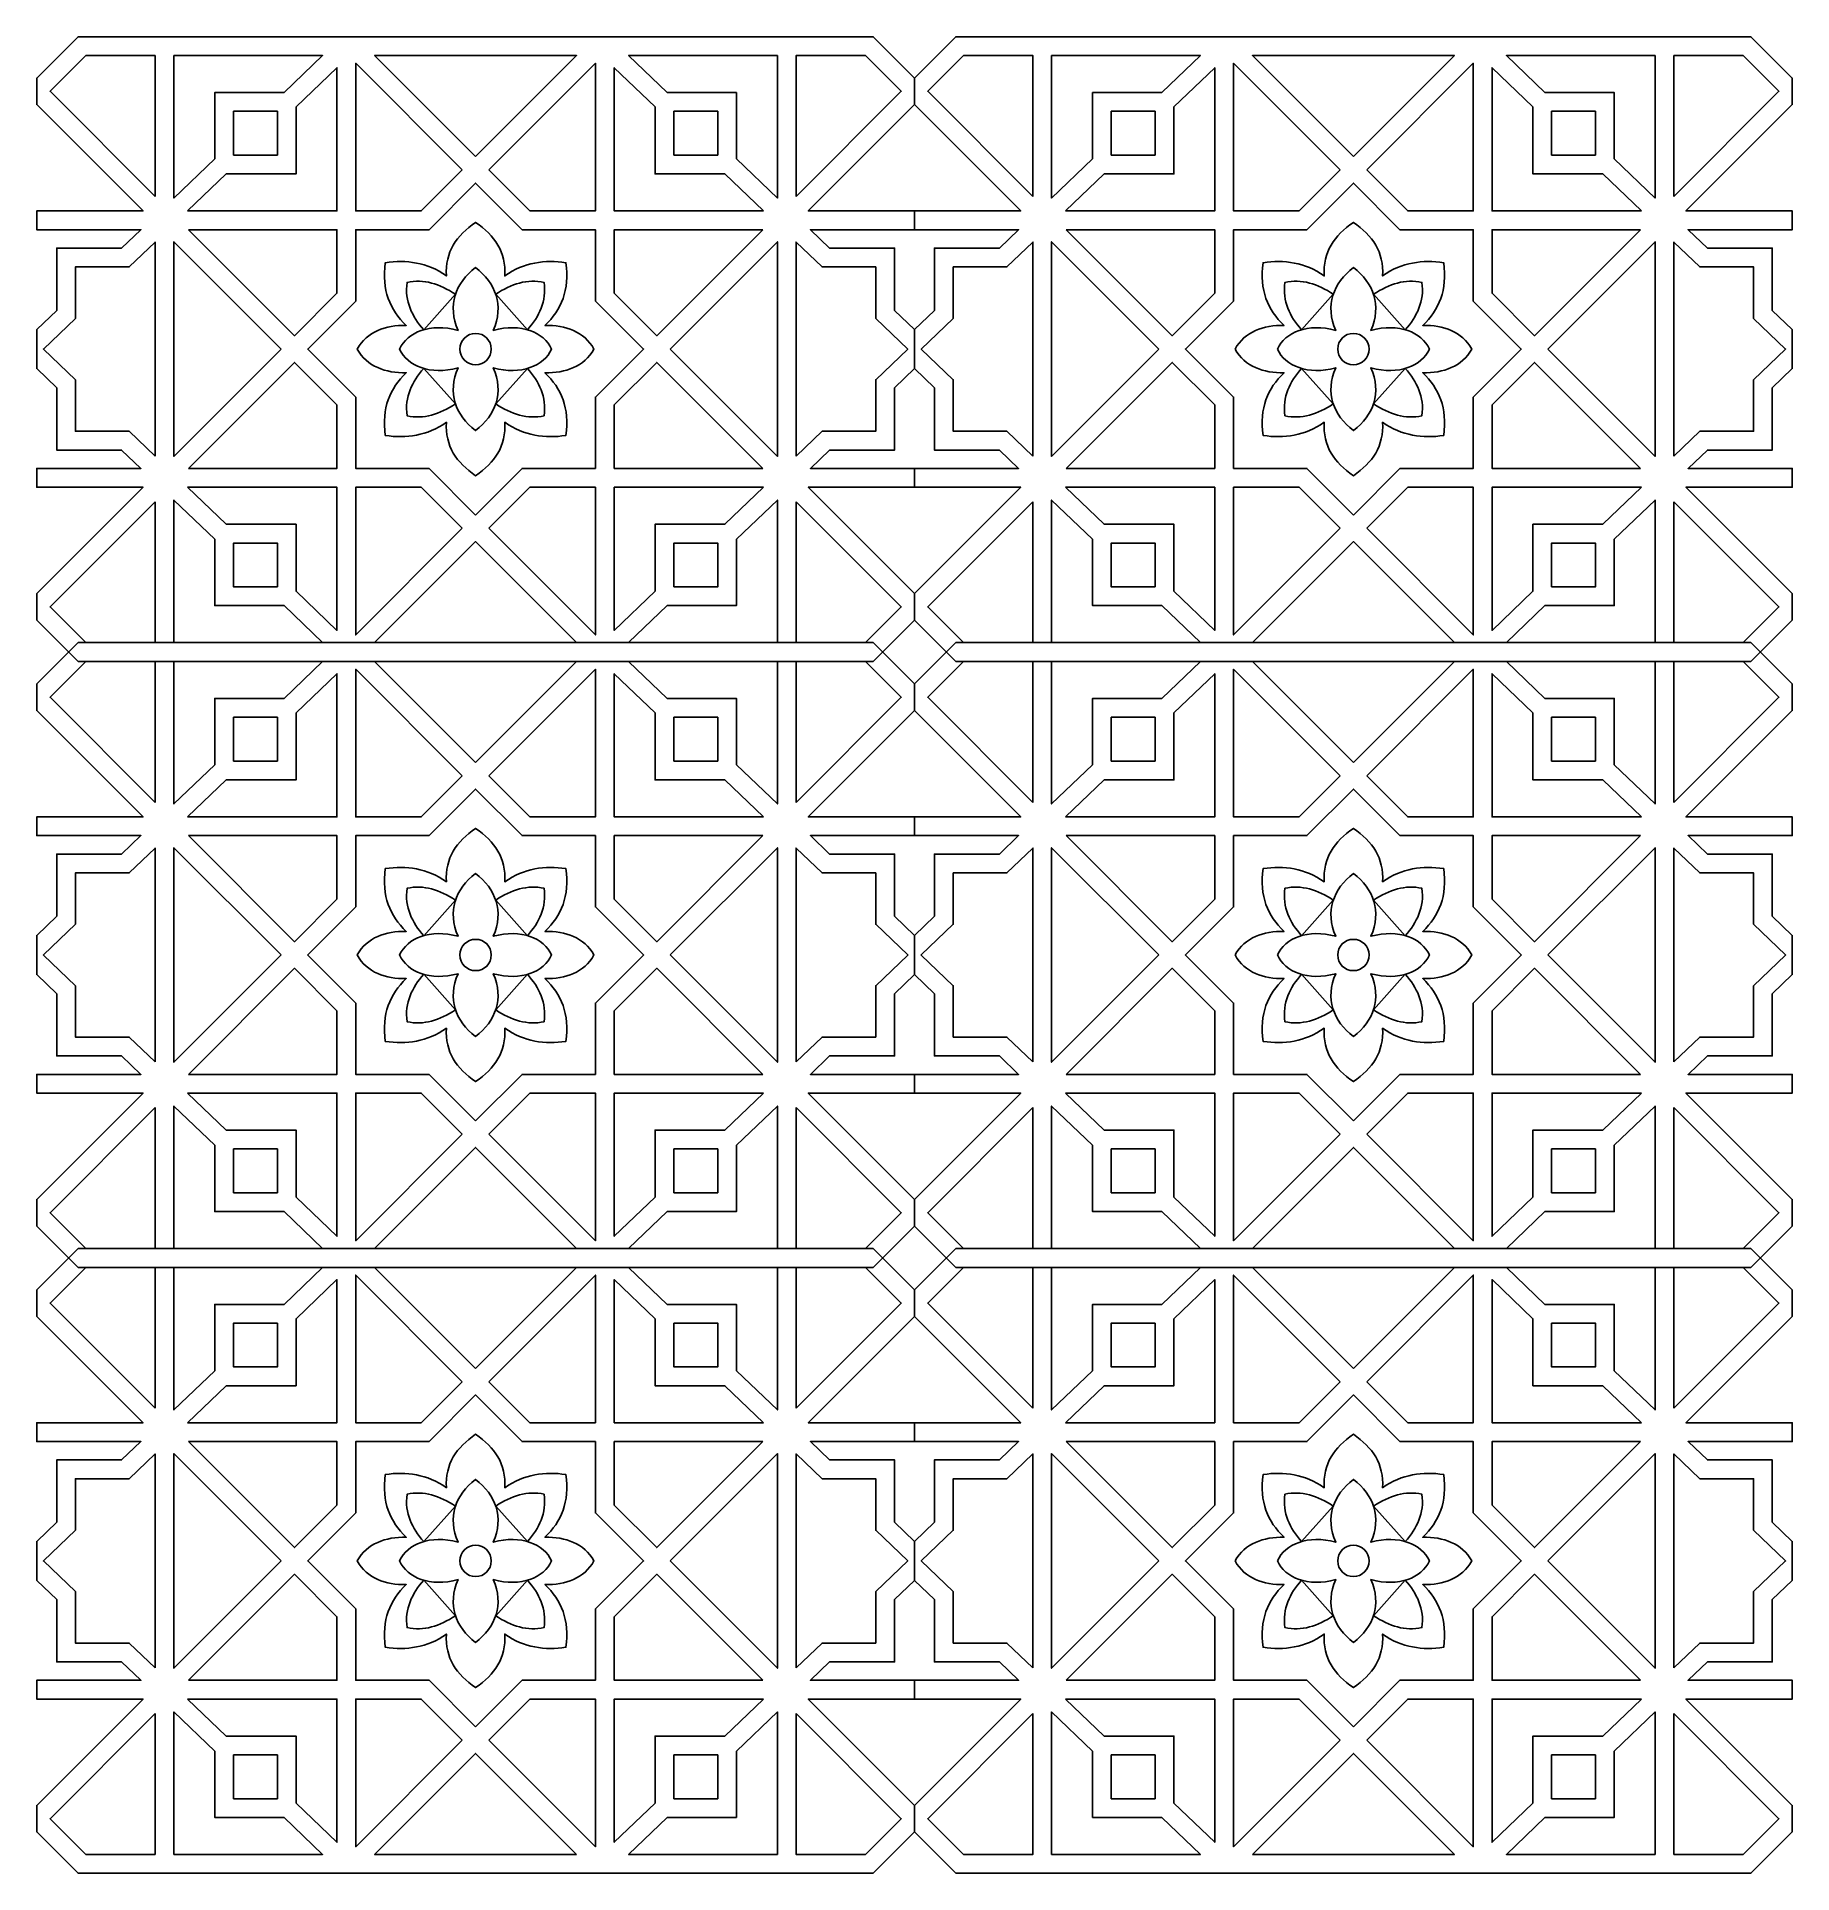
# Model space of a CAD drawing. Header units: centimetres. Extents: x -11.3 to 9.5, y -10.2 to 11.5.
import ezdxf

# ---------------------------------------------------------------- set-up
doc = ezdxf.new("R2010")
doc.units = ezdxf.units.CM
doc.header["$MEASUREMENT"] = 0
doc.layers.add('layer 1', color=7, linetype='Continuous')

msp = doc.modelspace()

# ---------------------------------------------------------------- linework, layer by layer
at = {"layer": 'layer 1', "color": 242}
for points, knots in [([(-1.41616, 4.11106), (-4.5546, 4.11106), (-7.69306, 4.11106), (-10.83151, 4.11106), (-10.83151, 4.11106), (-10.83151, 4.11106), (-11.32046, 4.60001), (-11.32046, 4.60001), (-11.32046, 4.60001), (-11.32046, 4.60001), (-11.32046, 4.9145), (-11.32046, 4.9145), (-11.32046, 4.9145), (-11.32046, 4.9145), (-10.06179, 6.17317), (-10.06179, 6.17317), (-10.06179, 6.17317), (-10.06179, 6.17317), (-11.32046, 6.17317), (-11.32046, 6.17317), (-11.32046, 6.17317), (-11.32046, 6.17317), (-11.32046, 6.39556), (-11.32046, 6.39556), (-11.32046, 6.39556), (-11.32046, 6.39556), (-10.08729, 6.39556), (-10.08729, 6.39556), (-10.08729, 6.39556), (-10.08729, 6.39556), (-10.31521, 6.61393), (-10.31521, 6.61393), (-10.31521, 6.61393), (-10.31521, 6.61393), (-11.08423, 6.61393), (-11.08423, 6.61393), (-11.08423, 6.61393), (-11.08423, 6.85953), (-11.08423, 7.10515), (-11.08423, 7.35076), (-11.08423, 7.35076), (-11.08423, 7.35076), (-11.32046, 7.5771), (-11.32046, 7.5771), (-11.32046, 7.5771), (-11.32046, 7.73153), (-11.32046, 7.88596), (-11.32046, 8.0404), (-11.32046, 8.0404), (-11.32046, 8.0404), (-11.08423, 8.26674), (-11.08423, 8.26674), (-11.08423, 8.26674), (-11.08423, 8.51235), (-11.08423, 8.75796), (-11.08423, 9.00356), (-11.08423, 9.00356), (-11.08423, 9.00356), (-10.31521, 9.00356), (-10.31521, 9.00356), (-10.31521, 9.00356), (-10.31521, 9.00356), (-10.08729, 9.22194), (-10.08729, 9.22194), (-10.08729, 9.22194), (-10.08729, 9.22194), (-11.32046, 9.22194), (-11.32046, 9.22194), (-11.32046, 9.22194), (-11.32046, 9.22194), (-11.32046, 9.44432), (-11.32046, 9.44432), (-11.32046, 9.44432), (-11.32046, 9.44432), (-10.06179, 9.44432), (-10.06179, 9.44432), (-10.06179, 9.44432), (-10.06179, 9.44432), (-11.32046, 10.70299), (-11.32046, 10.70299), (-11.32046, 10.70299), (-11.32046, 10.70299), (-11.32046, 11.01749), (-11.32046, 11.01749), (-11.32046, 11.01749), (-11.32046, 11.01749), (-10.83151, 11.50644), (-10.83151, 11.50644), (-10.83151, 11.50644), (-7.69306, 11.50644), (-4.5546, 11.50644), (-1.41616, 11.50644), (-1.41616, 11.50644), (-1.41616, 11.50644), (-0.92721, 11.01749), (-0.92721, 11.01749), (-0.92721, 11.01749), (-0.92721, 11.01749), (-0.92721, 10.70299), (-0.92721, 10.70299), (-0.92721, 10.70299), (-0.92721, 10.70299), (-2.18587, 9.44432), (-2.18587, 9.44432), (-2.18587, 9.44432), (-2.18587, 9.44432), (-0.92721, 9.44432), (-0.92721, 9.44432), (-0.92721, 9.44432), (-0.92721, 9.44432), (-0.92721, 9.22194), (-0.92721, 9.22194), (-0.92721, 9.22194), (-0.92721, 9.22194), (-2.16037, 9.22194), (-2.16037, 9.22194), (-2.16037, 9.22194), (-2.16037, 9.22194), (-1.93246, 9.00356), (-1.93246, 9.00356), (-1.93246, 9.00356), (-1.93246, 9.00356), (-1.16344, 9.00356), (-1.16344, 9.00356), (-1.16344, 9.00356), (-1.16344, 8.75796), (-1.16344, 8.51235), (-1.16344, 8.26674), (-1.16344, 8.26674), (-1.16344, 8.26674), (-0.92721, 8.0404), (-0.92721, 8.0404), (-0.92721, 8.0404), (-0.92721, 7.88596), (-0.92721, 7.73153), (-0.92721, 7.5771), (-0.92721, 7.5771), (-0.92721, 7.5771), (-1.16344, 7.35076), (-1.16344, 7.35076), (-1.16344, 7.35076), (-1.16344, 7.10515), (-1.16344, 6.85953), (-1.16344, 6.61393), (-1.16344, 6.61393), (-1.16344, 6.61393), (-1.93246, 6.61393), (-1.93246, 6.61393), (-1.93246, 6.61393), (-1.93246, 6.61393), (-2.16037, 6.39556), (-2.16037, 6.39556), (-2.16037, 6.39556), (-2.16037, 6.39556), (-0.92721, 6.39556), (-0.92721, 6.39556), (-0.92721, 6.39556), (-0.92721, 6.39556), (-0.92721, 6.17317), (-0.92721, 6.17317), (-0.92721, 6.17317), (-0.92721, 6.17317), (-2.18587, 6.17317), (-2.18587, 6.17317), (-2.18587, 6.17317), (-2.18587, 6.17317), (-0.92721, 4.9145), (-0.92721, 4.9145), (-0.92721, 4.9145), (-0.92721, 4.9145), (-0.92721, 4.60001), (-0.92721, 4.60001), (-0.92721, 4.60001), (-0.92721, 4.60001), (-1.41616, 4.11106), (-1.41616, 4.11106)], [0, 0, 0, 0, 0.02222222, 0.02222222, 0.02222222, 0.02222222, 0.04444444, 0.04444444, 0.04444444, 0.04444444, 0.06666667, 0.06666667, 0.06666667, 0.06666667, 0.08888889, 0.08888889, 0.08888889, 0.08888889, 0.11111111, 0.11111111, 0.11111111, 0.11111111, 0.13333333, 0.13333333, 0.13333333, 0.13333333, 0.15555556, 0.15555556, 0.15555556, 0.15555556, 0.17777778, 0.17777778, 0.17777778, 0.17777778, 0.2, 0.2, 0.2, 0.2, 0.22222222, 0.22222222, 0.22222222, 0.22222222, 0.24444444, 0.24444444, 0.24444444, 0.24444444, 0.26666667, 0.26666667, 0.26666667, 0.26666667, 0.28888889, 0.28888889, 0.28888889, 0.28888889, 0.31111111, 0.31111111, 0.31111111, 0.31111111, 0.33333333, 0.33333333, 0.33333333, 0.33333333, 0.35555556, 0.35555556, 0.35555556, 0.35555556, 0.37777778, 0.37777778, 0.37777778, 0.37777778, 0.4, 0.4, 0.4, 0.4, 0.42222222, 0.42222222, 0.42222222, 0.42222222, 0.44444444, 0.44444444, 0.44444444, 0.44444444, 0.46666667, 0.46666667, 0.46666667, 0.46666667, 0.48888889, 0.48888889, 0.48888889, 0.48888889, 0.51111111, 0.51111111, 0.51111111, 0.51111111, 0.53333333, 0.53333333, 0.53333333, 0.53333333, 0.55555556, 0.55555556, 0.55555556, 0.55555556, 0.57777778, 0.57777778, 0.57777778, 0.57777778, 0.6, 0.6, 0.6, 0.6, 0.62222222, 0.62222222, 0.62222222, 0.62222222, 0.64444444, 0.64444444, 0.64444444, 0.64444444, 0.66666667, 0.66666667, 0.66666667, 0.66666667, 0.68888889, 0.68888889, 0.68888889, 0.68888889, 0.71111111, 0.71111111, 0.71111111, 0.71111111, 0.73333333, 0.73333333, 0.73333333, 0.73333333, 0.75555556, 0.75555556, 0.75555556, 0.75555556, 0.77777778, 0.77777778, 0.77777778, 0.77777778, 0.8, 0.8, 0.8, 0.8, 0.82222222, 0.82222222, 0.82222222, 0.82222222, 0.84444444, 0.84444444, 0.84444444, 0.84444444, 0.86666667, 0.86666667, 0.86666667, 0.86666667, 0.88888889, 0.88888889, 0.88888889, 0.88888889, 0.91111111, 0.91111111, 0.91111111, 0.91111111, 0.93333333, 0.93333333, 0.93333333, 0.93333333, 0.95555556, 0.95555556, 0.95555556, 0.95555556, 1, 1, 1, 1]), ([(-0.43826, 4.11106), (2.70018, 4.11106), (5.83864, 4.11106), (8.97709, 4.11106), (8.97709, 4.11106), (8.97709, 4.11106), (9.46604, 4.60001), (9.46604, 4.60001), (9.46604, 4.60001), (9.46604, 4.60001), (9.46604, 4.9145), (9.46604, 4.9145), (9.46604, 4.9145), (9.46604, 4.9145), (8.20737, 6.17317), (8.20737, 6.17317), (8.20737, 6.17317), (8.20737, 6.17317), (9.46604, 6.17317), (9.46604, 6.17317), (9.46604, 6.17317), (9.46604, 6.17317), (9.46604, 6.39556), (9.46604, 6.39556), (9.46604, 6.39556), (9.46604, 6.39556), (8.23287, 6.39556), (8.23287, 6.39556), (8.23287, 6.39556), (8.23287, 6.39556), (8.46079, 6.61393), (8.46079, 6.61393), (8.46079, 6.61393), (8.46079, 6.61393), (9.22981, 6.61393), (9.22981, 6.61393), (9.22981, 6.61393), (9.22981, 6.85953), (9.22981, 7.10515), (9.22981, 7.35076), (9.22981, 7.35076), (9.22981, 7.35076), (9.46604, 7.5771), (9.46604, 7.5771), (9.46604, 7.5771), (9.46604, 7.73153), (9.46604, 7.88596), (9.46604, 8.0404), (9.46604, 8.0404), (9.46604, 8.0404), (9.22981, 8.26674), (9.22981, 8.26674), (9.22981, 8.26674), (9.22981, 8.51235), (9.22981, 8.75796), (9.22981, 9.00356), (9.22981, 9.00356), (9.22981, 9.00356), (8.46079, 9.00356), (8.46079, 9.00356), (8.46079, 9.00356), (8.46079, 9.00356), (8.23287, 9.22194), (8.23287, 9.22194), (8.23287, 9.22194), (8.23287, 9.22194), (9.46604, 9.22194), (9.46604, 9.22194), (9.46604, 9.22194), (9.46604, 9.22194), (9.46604, 9.44432), (9.46604, 9.44432), (9.46604, 9.44432), (9.46604, 9.44432), (8.20737, 9.44432), (8.20737, 9.44432), (8.20737, 9.44432), (8.20737, 9.44432), (9.46604, 10.70299), (9.46604, 10.70299), (9.46604, 10.70299), (9.46604, 10.70299), (9.46604, 11.01749), (9.46604, 11.01749), (9.46604, 11.01749), (9.46604, 11.01749), (8.97709, 11.50644), (8.97709, 11.50644), (8.97709, 11.50644), (5.83864, 11.50644), (2.70018, 11.50644), (-0.43826, 11.50644), (-0.43826, 11.50644), (-0.43826, 11.50644), (-0.92721, 11.01749), (-0.92721, 11.01749), (-0.92721, 11.01749), (-0.92721, 11.01749), (-0.92721, 10.70299), (-0.92721, 10.70299), (-0.92721, 10.70299), (-0.92721, 10.70299), (0.33146, 9.44432), (0.33146, 9.44432), (0.33146, 9.44432), (0.33146, 9.44432), (-0.92721, 9.44432), (-0.92721, 9.44432), (-0.92721, 9.44432), (-0.92721, 9.44432), (-0.92721, 9.22194), (-0.92721, 9.22194), (-0.92721, 9.22194), (-0.92721, 9.22194), (0.30595, 9.22194), (0.30595, 9.22194), (0.30595, 9.22194), (0.30595, 9.22194), (0.07804, 9.00356), (0.07804, 9.00356), (0.07804, 9.00356), (0.07804, 9.00356), (-0.69098, 9.00356), (-0.69098, 9.00356), (-0.69098, 9.00356), (-0.69098, 8.75796), (-0.69098, 8.51235), (-0.69098, 8.26674), (-0.69098, 8.26674), (-0.69098, 8.26674), (-0.92721, 8.0404), (-0.92721, 8.0404), (-0.92721, 8.0404), (-0.92721, 7.88596), (-0.92721, 7.73153), (-0.92721, 7.5771), (-0.92721, 7.5771), (-0.92721, 7.5771), (-0.69098, 7.35076), (-0.69098, 7.35076), (-0.69098, 7.35076), (-0.69098, 7.10515), (-0.69098, 6.85953), (-0.69098, 6.61393), (-0.69098, 6.61393), (-0.69098, 6.61393), (0.07804, 6.61393), (0.07804, 6.61393), (0.07804, 6.61393), (0.07804, 6.61393), (0.30595, 6.39556), (0.30595, 6.39556), (0.30595, 6.39556), (0.30595, 6.39556), (-0.92721, 6.39556), (-0.92721, 6.39556), (-0.92721, 6.39556), (-0.92721, 6.39556), (-0.92721, 6.17317), (-0.92721, 6.17317), (-0.92721, 6.17317), (-0.92721, 6.17317), (0.33146, 6.17317), (0.33146, 6.17317), (0.33146, 6.17317), (0.33146, 6.17317), (-0.92721, 4.9145), (-0.92721, 4.9145), (-0.92721, 4.9145), (-0.92721, 4.9145), (-0.92721, 4.60001), (-0.92721, 4.60001), (-0.92721, 4.60001), (-0.92721, 4.60001), (-0.43826, 4.11106), (-0.43826, 4.11106)], [0, 0, 0, 0, 0.02222222, 0.02222222, 0.02222222, 0.02222222, 0.04444444, 0.04444444, 0.04444444, 0.04444444, 0.06666667, 0.06666667, 0.06666667, 0.06666667, 0.08888889, 0.08888889, 0.08888889, 0.08888889, 0.11111111, 0.11111111, 0.11111111, 0.11111111, 0.13333333, 0.13333333, 0.13333333, 0.13333333, 0.15555556, 0.15555556, 0.15555556, 0.15555556, 0.17777778, 0.17777778, 0.17777778, 0.17777778, 0.2, 0.2, 0.2, 0.2, 0.22222222, 0.22222222, 0.22222222, 0.22222222, 0.24444444, 0.24444444, 0.24444444, 0.24444444, 0.26666667, 0.26666667, 0.26666667, 0.26666667, 0.28888889, 0.28888889, 0.28888889, 0.28888889, 0.31111111, 0.31111111, 0.31111111, 0.31111111, 0.33333333, 0.33333333, 0.33333333, 0.33333333, 0.35555556, 0.35555556, 0.35555556, 0.35555556, 0.37777778, 0.37777778, 0.37777778, 0.37777778, 0.4, 0.4, 0.4, 0.4, 0.42222222, 0.42222222, 0.42222222, 0.42222222, 0.44444444, 0.44444444, 0.44444444, 0.44444444, 0.46666667, 0.46666667, 0.46666667, 0.46666667, 0.48888889, 0.48888889, 0.48888889, 0.48888889, 0.51111111, 0.51111111, 0.51111111, 0.51111111, 0.53333333, 0.53333333, 0.53333333, 0.53333333, 0.55555556, 0.55555556, 0.55555556, 0.55555556, 0.57777778, 0.57777778, 0.57777778, 0.57777778, 0.6, 0.6, 0.6, 0.6, 0.62222222, 0.62222222, 0.62222222, 0.62222222, 0.64444444, 0.64444444, 0.64444444, 0.64444444, 0.66666667, 0.66666667, 0.66666667, 0.66666667, 0.68888889, 0.68888889, 0.68888889, 0.68888889, 0.71111111, 0.71111111, 0.71111111, 0.71111111, 0.73333333, 0.73333333, 0.73333333, 0.73333333, 0.75555556, 0.75555556, 0.75555556, 0.75555556, 0.77777778, 0.77777778, 0.77777778, 0.77777778, 0.8, 0.8, 0.8, 0.8, 0.82222222, 0.82222222, 0.82222222, 0.82222222, 0.84444444, 0.84444444, 0.84444444, 0.84444444, 0.86666667, 0.86666667, 0.86666667, 0.86666667, 0.88888889, 0.88888889, 0.88888889, 0.88888889, 0.91111111, 0.91111111, 0.91111111, 0.91111111, 0.93333333, 0.93333333, 0.93333333, 0.93333333, 0.95555556, 0.95555556, 0.95555556, 0.95555556, 1, 1, 1, 1]), ([(-9.91886, 9.61589), (-9.91886, 9.61589), (-9.91886, 11.28406), (-9.91886, 11.28406), (-9.91886, 11.28406), (-9.91886, 11.28406), (-10.7394, 11.28406), (-10.7394, 11.28406), (-10.7394, 11.28406), (-10.7394, 11.28406), (-11.16321, 10.86024), (-11.16321, 10.86024), (-11.16321, 10.86024), (-11.16321, 10.86024), (-9.91886, 9.61589), (-9.91886, 9.61589)], [0, 0, 0, 0, 0.2, 0.2, 0.2, 0.2, 0.4, 0.4, 0.4, 0.4, 0.6, 0.6, 0.6, 0.6, 1, 1, 1, 1]), ([(-9.2126, 10.06002), (-9.2126, 10.06002), (-9.69648, 9.5964), (-9.69648, 9.5964), (-9.69648, 9.5964), (-9.69648, 9.5964), (-9.69648, 11.28406), (-9.69648, 11.28406), (-9.69648, 11.28406), (-9.69648, 11.28406), (-7.93508, 11.28406), (-7.93508, 11.28406), (-7.93508, 11.28406), (-7.93508, 11.28406), (-8.39224, 10.84604), (-8.39224, 10.84604), (-8.39224, 10.84604), (-8.39224, 10.84604), (-9.2126, 10.84604), (-9.2126, 10.84604), (-9.2126, 10.84604), (-9.2126, 10.84604), (-9.2126, 10.06002), (-9.2126, 10.06002)], [0, 0, 0, 0, 0.14285714, 0.14285714, 0.14285714, 0.14285714, 0.28571429, 0.28571429, 0.28571429, 0.28571429, 0.42857143, 0.42857143, 0.42857143, 0.42857143, 0.57142857, 0.57142857, 0.57142857, 0.57142857, 0.71428571, 0.71428571, 0.71428571, 0.71428571, 1, 1, 1, 1]), ([(-9.53375, 9.44432), (-9.53375, 9.44432), (-9.07657, 9.88238), (-9.07657, 9.88238), (-9.07657, 9.88238), (-9.07657, 9.88238), (-8.24894, 9.88238), (-8.24894, 9.88238), (-8.24894, 9.88238), (-8.24894, 9.88238), (-8.24894, 10.67536), (-8.24894, 10.67536), (-8.24894, 10.67536), (-8.24894, 10.67536), (-7.76511, 11.13894), (-7.76511, 11.13894), (-7.76511, 11.13894), (-7.76511, 11.13894), (-7.76511, 9.44432), (-7.76511, 9.44432), (-7.76511, 9.44432), (-7.76511, 9.44432), (-9.53375, 9.44432), (-9.53375, 9.44432)], [0, 0, 0, 0, 0.14285714, 0.14285714, 0.14285714, 0.14285714, 0.28571429, 0.28571429, 0.28571429, 0.28571429, 0.42857143, 0.42857143, 0.42857143, 0.42857143, 0.57142857, 0.57142857, 0.57142857, 0.57142857, 0.71428571, 0.71428571, 0.71428571, 0.71428571, 1, 1, 1, 1]), ([(-6.28107, 9.9303), (-6.28107, 9.9303), (-7.54272, 11.19194), (-7.54272, 11.19194), (-7.54272, 11.19194), (-7.54272, 11.19194), (-7.54272, 9.44432), (-7.54272, 9.44432), (-7.54272, 9.44432), (-7.54272, 9.44432), (-6.76704, 9.44432), (-6.76704, 9.44432), (-6.76704, 9.44432), (-6.76704, 9.44432), (-6.28107, 9.9303), (-6.28107, 9.9303)], [0, 0, 0, 0, 0.2, 0.2, 0.2, 0.2, 0.4, 0.4, 0.4, 0.4, 0.6, 0.6, 0.6, 0.6, 1, 1, 1, 1]), ([(-6.12383, 10.08755), (-6.12383, 10.08755), (-4.92733, 11.28406), (-4.92733, 11.28406), (-4.92733, 11.28406), (-5.72499, 11.28406), (-6.52267, 11.28406), (-7.32034, 11.28406), (-7.32034, 11.28406), (-7.32034, 11.28406), (-6.12383, 10.08755), (-6.12383, 10.08755)], [0, 0, 0, 0, 0.25, 0.25, 0.25, 0.25, 0.5, 0.5, 0.5, 0.5, 1, 1, 1, 1]), ([(-5.96659, 9.9303), (-5.96659, 9.9303), (-4.70494, 11.19194), (-4.70494, 11.19194), (-4.70494, 11.19194), (-4.70494, 11.19194), (-4.70494, 9.44432), (-4.70494, 9.44432), (-4.70494, 9.44432), (-4.70494, 9.44432), (-5.48062, 9.44432), (-5.48062, 9.44432), (-5.48062, 9.44432), (-5.48062, 9.44432), (-5.96659, 9.9303), (-5.96659, 9.9303)], [0, 0, 0, 0, 0.2, 0.2, 0.2, 0.2, 0.4, 0.4, 0.4, 0.4, 0.6, 0.6, 0.6, 0.6, 1, 1, 1, 1]), ([(-2.71391, 9.44432), (-2.71391, 9.44432), (-3.1711, 9.88238), (-3.1711, 9.88238), (-3.1711, 9.88238), (-3.1711, 9.88238), (-3.99873, 9.88238), (-3.99873, 9.88238), (-3.99873, 9.88238), (-3.99873, 9.88238), (-3.99873, 10.67536), (-3.99873, 10.67536), (-3.99873, 10.67536), (-3.99873, 10.67536), (-4.48256, 11.13894), (-4.48256, 11.13894), (-4.48256, 11.13894), (-4.48256, 11.13894), (-4.48256, 9.44432), (-4.48256, 9.44432), (-4.48256, 9.44432), (-4.48256, 9.44432), (-2.71391, 9.44432), (-2.71391, 9.44432)], [0, 0, 0, 0, 0.14285714, 0.14285714, 0.14285714, 0.14285714, 0.28571429, 0.28571429, 0.28571429, 0.28571429, 0.42857143, 0.42857143, 0.42857143, 0.42857143, 0.57142857, 0.57142857, 0.57142857, 0.57142857, 0.71428571, 0.71428571, 0.71428571, 0.71428571, 1, 1, 1, 1]), ([(-3.03507, 10.06002), (-3.03507, 10.06002), (-2.55119, 9.5964), (-2.55119, 9.5964), (-2.55119, 9.5964), (-2.55119, 9.5964), (-2.55119, 11.28406), (-2.55119, 11.28406), (-2.55119, 11.28406), (-2.55119, 11.28406), (-4.31258, 11.28406), (-4.31258, 11.28406), (-4.31258, 11.28406), (-4.31258, 11.28406), (-3.85542, 10.84604), (-3.85542, 10.84604), (-3.85542, 10.84604), (-3.85542, 10.84604), (-3.03507, 10.84604), (-3.03507, 10.84604), (-3.03507, 10.84604), (-3.03507, 10.84604), (-3.03507, 10.06002), (-3.03507, 10.06002)], [0, 0, 0, 0, 0.14285714, 0.14285714, 0.14285714, 0.14285714, 0.28571429, 0.28571429, 0.28571429, 0.28571429, 0.42857143, 0.42857143, 0.42857143, 0.42857143, 0.57142857, 0.57142857, 0.57142857, 0.57142857, 0.71428571, 0.71428571, 0.71428571, 0.71428571, 1, 1, 1, 1]), ([(-2.3288, 9.61589), (-2.3288, 9.61589), (-2.3288, 11.28406), (-2.3288, 11.28406), (-2.3288, 11.28406), (-2.3288, 11.28406), (-1.50827, 11.28406), (-1.50827, 11.28406), (-1.50827, 11.28406), (-1.50827, 11.28406), (-1.08445, 10.86024), (-1.08445, 10.86024), (-1.08445, 10.86024), (-1.08445, 10.86024), (-2.3288, 9.61589), (-2.3288, 9.61589)], [0, 0, 0, 0, 0.2, 0.2, 0.2, 0.2, 0.4, 0.4, 0.4, 0.4, 0.6, 0.6, 0.6, 0.6, 1, 1, 1, 1]), ([(0.47439, 9.61589), (0.47439, 9.61589), (0.47439, 11.28406), (0.47439, 11.28406), (0.47439, 11.28406), (0.47439, 11.28406), (-0.34615, 11.28406), (-0.34615, 11.28406), (-0.34615, 11.28406), (-0.34615, 11.28406), (-0.76996, 10.86024), (-0.76996, 10.86024), (-0.76996, 10.86024), (-0.76996, 10.86024), (0.47439, 9.61589), (0.47439, 9.61589)], [0, 0, 0, 0, 0.2, 0.2, 0.2, 0.2, 0.4, 0.4, 0.4, 0.4, 0.6, 0.6, 0.6, 0.6, 1, 1, 1, 1]), ([(1.18065, 10.06002), (1.18065, 10.06002), (0.69677, 9.5964), (0.69677, 9.5964), (0.69677, 9.5964), (0.69677, 9.5964), (0.69677, 11.28406), (0.69677, 11.28406), (0.69677, 11.28406), (0.69677, 11.28406), (2.45816, 11.28406), (2.45816, 11.28406), (2.45816, 11.28406), (2.45816, 11.28406), (2.001, 10.84604), (2.001, 10.84604), (2.001, 10.84604), (2.001, 10.84604), (1.18065, 10.84604), (1.18065, 10.84604), (1.18065, 10.84604), (1.18065, 10.84604), (1.18065, 10.06002), (1.18065, 10.06002)], [0, 0, 0, 0, 0.14285714, 0.14285714, 0.14285714, 0.14285714, 0.28571429, 0.28571429, 0.28571429, 0.28571429, 0.42857143, 0.42857143, 0.42857143, 0.42857143, 0.57142857, 0.57142857, 0.57142857, 0.57142857, 0.71428571, 0.71428571, 0.71428571, 0.71428571, 1, 1, 1, 1]), ([(0.85949, 9.44432), (0.85949, 9.44432), (1.31668, 9.88238), (1.31668, 9.88238), (1.31668, 9.88238), (1.31668, 9.88238), (2.14431, 9.88238), (2.14431, 9.88238), (2.14431, 9.88238), (2.14431, 9.88238), (2.14431, 10.67536), (2.14431, 10.67536), (2.14431, 10.67536), (2.14431, 10.67536), (2.62814, 11.13894), (2.62814, 11.13894), (2.62814, 11.13894), (2.62814, 11.13894), (2.62814, 9.44432), (2.62814, 9.44432), (2.62814, 9.44432), (2.62814, 9.44432), (0.85949, 9.44432), (0.85949, 9.44432)], [0, 0, 0, 0, 0.14285714, 0.14285714, 0.14285714, 0.14285714, 0.28571429, 0.28571429, 0.28571429, 0.28571429, 0.42857143, 0.42857143, 0.42857143, 0.42857143, 0.57142857, 0.57142857, 0.57142857, 0.57142857, 0.71428571, 0.71428571, 0.71428571, 0.71428571, 1, 1, 1, 1]), ([(4.11217, 9.9303), (4.11217, 9.9303), (2.85052, 11.19194), (2.85052, 11.19194), (2.85052, 11.19194), (2.85052, 11.19194), (2.85052, 9.44432), (2.85052, 9.44432), (2.85052, 9.44432), (2.85052, 9.44432), (3.6262, 9.44432), (3.6262, 9.44432), (3.6262, 9.44432), (3.6262, 9.44432), (4.11217, 9.9303), (4.11217, 9.9303)], [0, 0, 0, 0, 0.2, 0.2, 0.2, 0.2, 0.4, 0.4, 0.4, 0.4, 0.6, 0.6, 0.6, 0.6, 1, 1, 1, 1]), ([(4.26941, 10.08755), (4.26941, 10.08755), (3.07291, 11.28406), (3.07291, 11.28406), (3.07291, 11.28406), (3.87057, 11.28406), (4.66825, 11.28406), (5.46592, 11.28406), (5.46592, 11.28406), (5.46592, 11.28406), (4.26941, 10.08755), (4.26941, 10.08755)], [0, 0, 0, 0, 0.25, 0.25, 0.25, 0.25, 0.5, 0.5, 0.5, 0.5, 1, 1, 1, 1]), ([(4.42665, 9.9303), (4.42665, 9.9303), (5.6883, 11.19194), (5.6883, 11.19194), (5.6883, 11.19194), (5.6883, 11.19194), (5.6883, 9.44432), (5.6883, 9.44432), (5.6883, 9.44432), (5.6883, 9.44432), (4.91263, 9.44432), (4.91263, 9.44432), (4.91263, 9.44432), (4.91263, 9.44432), (4.42665, 9.9303), (4.42665, 9.9303)], [0, 0, 0, 0, 0.2, 0.2, 0.2, 0.2, 0.4, 0.4, 0.4, 0.4, 0.6, 0.6, 0.6, 0.6, 1, 1, 1, 1]), ([(7.67933, 9.44432), (7.67933, 9.44432), (7.22215, 9.88238), (7.22215, 9.88238), (7.22215, 9.88238), (7.22215, 9.88238), (6.39452, 9.88238), (6.39452, 9.88238), (6.39452, 9.88238), (6.39452, 9.88238), (6.39452, 10.67536), (6.39452, 10.67536), (6.39452, 10.67536), (6.39452, 10.67536), (5.91069, 11.13894), (5.91069, 11.13894), (5.91069, 11.13894), (5.91069, 11.13894), (5.91069, 9.44432), (5.91069, 9.44432), (5.91069, 9.44432), (5.91069, 9.44432), (7.67933, 9.44432), (7.67933, 9.44432)], [0, 0, 0, 0, 0.14285714, 0.14285714, 0.14285714, 0.14285714, 0.28571429, 0.28571429, 0.28571429, 0.28571429, 0.42857143, 0.42857143, 0.42857143, 0.42857143, 0.57142857, 0.57142857, 0.57142857, 0.57142857, 0.71428571, 0.71428571, 0.71428571, 0.71428571, 1, 1, 1, 1]), ([(7.35818, 10.06002), (7.35818, 10.06002), (7.84206, 9.5964), (7.84206, 9.5964), (7.84206, 9.5964), (7.84206, 9.5964), (7.84206, 11.28406), (7.84206, 11.28406), (7.84206, 11.28406), (7.84206, 11.28406), (6.08067, 11.28406), (6.08067, 11.28406), (6.08067, 11.28406), (6.08067, 11.28406), (6.53782, 10.84604), (6.53782, 10.84604), (6.53782, 10.84604), (6.53782, 10.84604), (7.35818, 10.84604), (7.35818, 10.84604), (7.35818, 10.84604), (7.35818, 10.84604), (7.35818, 10.06002), (7.35818, 10.06002)], [0, 0, 0, 0, 0.14285714, 0.14285714, 0.14285714, 0.14285714, 0.28571429, 0.28571429, 0.28571429, 0.28571429, 0.42857143, 0.42857143, 0.42857143, 0.42857143, 0.57142857, 0.57142857, 0.57142857, 0.57142857, 0.71428571, 0.71428571, 0.71428571, 0.71428571, 1, 1, 1, 1]), ([(8.06444, 9.61589), (8.06444, 9.61589), (8.06444, 11.28406), (8.06444, 11.28406), (8.06444, 11.28406), (8.06444, 11.28406), (8.88498, 11.28406), (8.88498, 11.28406), (8.88498, 11.28406), (8.88498, 11.28406), (9.30879, 10.86024), (9.30879, 10.86024), (9.30879, 10.86024), (9.30879, 10.86024), (8.06444, 9.61589), (8.06444, 9.61589)], [0, 0, 0, 0, 0.2, 0.2, 0.2, 0.2, 0.4, 0.4, 0.4, 0.4, 0.6, 0.6, 0.6, 0.6, 1, 1, 1, 1]), ([(-8.47132, 10.62365), (-8.47132, 10.62365), (-8.99022, 10.62365), (-8.99022, 10.62365), (-8.99022, 10.62365), (-8.99022, 10.62365), (-8.99022, 10.10476), (-8.99022, 10.10476), (-8.99022, 10.10476), (-8.99022, 10.10476), (-8.47132, 10.10476), (-8.47132, 10.10476), (-8.47132, 10.10476), (-8.47132, 10.10476), (-8.47132, 10.62365), (-8.47132, 10.62365)], [0, 0, 0, 0, 0.2, 0.2, 0.2, 0.2, 0.4, 0.4, 0.4, 0.4, 0.6, 0.6, 0.6, 0.6, 1, 1, 1, 1]), ([(-3.77634, 10.62365), (-3.77634, 10.62365), (-3.25745, 10.62365), (-3.25745, 10.62365), (-3.25745, 10.62365), (-3.25745, 10.62365), (-3.25745, 10.10476), (-3.25745, 10.10476), (-3.25745, 10.10476), (-3.25745, 10.10476), (-3.77634, 10.10476), (-3.77634, 10.10476), (-3.77634, 10.10476), (-3.77634, 10.10476), (-3.77634, 10.62365), (-3.77634, 10.62365)], [0, 0, 0, 0, 0.2, 0.2, 0.2, 0.2, 0.4, 0.4, 0.4, 0.4, 0.6, 0.6, 0.6, 0.6, 1, 1, 1, 1]), ([(1.92192, 10.62365), (1.92192, 10.62365), (1.40303, 10.62365), (1.40303, 10.62365), (1.40303, 10.62365), (1.40303, 10.62365), (1.40303, 10.10476), (1.40303, 10.10476), (1.40303, 10.10476), (1.40303, 10.10476), (1.92192, 10.10476), (1.92192, 10.10476), (1.92192, 10.10476), (1.92192, 10.10476), (1.92192, 10.62365), (1.92192, 10.62365)], [0, 0, 0, 0, 0.2, 0.2, 0.2, 0.2, 0.4, 0.4, 0.4, 0.4, 0.6, 0.6, 0.6, 0.6, 1, 1, 1, 1]), ([(6.6169, 10.62365), (6.6169, 10.62365), (7.1358, 10.62365), (7.1358, 10.62365), (7.1358, 10.62365), (7.1358, 10.62365), (7.1358, 10.10476), (7.1358, 10.10476), (7.1358, 10.10476), (7.1358, 10.10476), (6.6169, 10.10476), (6.6169, 10.10476), (6.6169, 10.10476), (6.6169, 10.10476), (6.6169, 10.62365), (6.6169, 10.62365)], [0, 0, 0, 0, 0.2, 0.2, 0.2, 0.2, 0.4, 0.4, 0.4, 0.4, 0.6, 0.6, 0.6, 0.6, 1, 1, 1, 1]), ([(-6.12383, 5.84446), (-6.12383, 5.84446), (-5.57273, 6.39556), (-5.57273, 6.39556), (-5.57273, 6.39556), (-5.57273, 6.39556), (-4.70494, 6.39556), (-4.70494, 6.39556), (-4.70494, 6.39556), (-4.70494, 6.39556), (-4.70494, 7.23975), (-4.70494, 7.23975), (-4.70494, 7.23975), (-4.70494, 7.23975), (-4.13595, 7.80875), (-4.13595, 7.80875), (-4.13595, 7.80875), (-4.13595, 7.80875), (-4.13595, 7.80875), (-4.13595, 7.80875), (-4.13595, 7.80875), (-4.13595, 7.80875), (-4.13595, 7.80875), (-4.13595, 7.80875), (-4.13595, 7.80875), (-4.13595, 7.80875), (-4.13595, 7.80875), (-4.13595, 7.80875), (-4.13595, 7.80875), (-4.13595, 7.80875), (-4.70494, 8.37774), (-4.70494, 8.37774), (-4.70494, 8.37774), (-4.70494, 8.37774), (-4.70494, 9.22194), (-4.70494, 9.22194), (-4.70494, 9.22194), (-4.70494, 9.22194), (-5.57273, 9.22194), (-5.57273, 9.22194), (-5.57273, 9.22194), (-5.57273, 9.22194), (-6.12383, 9.77304), (-6.12383, 9.77304), (-6.12383, 9.77304), (-6.12383, 9.77304), (-6.67493, 9.22194), (-6.67493, 9.22194), (-6.67493, 9.22194), (-6.67493, 9.22194), (-7.54272, 9.22194), (-7.54272, 9.22194), (-7.54272, 9.22194), (-7.54272, 9.22194), (-7.54272, 8.37774), (-7.54272, 8.37774), (-7.54272, 8.37774), (-7.54272, 8.37774), (-8.11172, 7.80875), (-8.11172, 7.80875), (-8.11172, 7.80875), (-8.11172, 7.80875), (-8.11172, 7.80875), (-8.11172, 7.80875), (-8.11172, 7.80875), (-8.11172, 7.80875), (-8.11172, 7.80875), (-8.11172, 7.80875), (-8.11172, 7.80875), (-8.11172, 7.80875), (-8.11172, 7.80875), (-8.11172, 7.80875), (-8.11172, 7.80875), (-8.11172, 7.80875), (-7.54272, 7.23975), (-7.54272, 7.23975), (-7.54272, 7.23975), (-7.54272, 7.23975), (-7.54272, 6.39556), (-7.54272, 6.39556), (-7.54272, 6.39556), (-7.54272, 6.39556), (-6.67493, 6.39556), (-6.67493, 6.39556), (-6.67493, 6.39556), (-6.67493, 6.39556), (-6.12383, 5.84446), (-6.12383, 5.84446)], [0, 0, 0, 0, 0.04347826, 0.04347826, 0.04347826, 0.04347826, 0.08695652, 0.08695652, 0.08695652, 0.08695652, 0.13043478, 0.13043478, 0.13043478, 0.13043478, 0.17391304, 0.17391304, 0.17391304, 0.17391304, 0.2173913, 0.2173913, 0.2173913, 0.2173913, 0.26086957, 0.26086957, 0.26086957, 0.26086957, 0.30434783, 0.30434783, 0.30434783, 0.30434783, 0.34782609, 0.34782609, 0.34782609, 0.34782609, 0.39130435, 0.39130435, 0.39130435, 0.39130435, 0.43478261, 0.43478261, 0.43478261, 0.43478261, 0.47826087, 0.47826087, 0.47826087, 0.47826087, 0.52173913, 0.52173913, 0.52173913, 0.52173913, 0.56521739, 0.56521739, 0.56521739, 0.56521739, 0.60869565, 0.60869565, 0.60869565, 0.60869565, 0.65217391, 0.65217391, 0.65217391, 0.65217391, 0.69565217, 0.69565217, 0.69565217, 0.69565217, 0.73913043, 0.73913043, 0.73913043, 0.73913043, 0.7826087, 0.7826087, 0.7826087, 0.7826087, 0.82608696, 0.82608696, 0.82608696, 0.82608696, 0.86956522, 0.86956522, 0.86956522, 0.86956522, 0.91304348, 0.91304348, 0.91304348, 0.91304348, 1, 1, 1, 1]), ([(4.26941, 5.84446), (4.26941, 5.84446), (3.71831, 6.39556), (3.71831, 6.39556), (3.71831, 6.39556), (3.71831, 6.39556), (2.85052, 6.39556), (2.85052, 6.39556), (2.85052, 6.39556), (2.85052, 6.39556), (2.85052, 7.23975), (2.85052, 7.23975), (2.85052, 7.23975), (2.85052, 7.23975), (2.28153, 7.80875), (2.28153, 7.80875), (2.28153, 7.80875), (2.28153, 7.80875), (2.28153, 7.80875), (2.28153, 7.80875), (2.28153, 7.80875), (2.28153, 7.80875), (2.28153, 7.80875), (2.28153, 7.80875), (2.28153, 7.80875), (2.28153, 7.80875), (2.28153, 7.80875), (2.28153, 7.80875), (2.28153, 7.80875), (2.28153, 7.80875), (2.85052, 8.37774), (2.85052, 8.37774), (2.85052, 8.37774), (2.85052, 8.37774), (2.85052, 9.22194), (2.85052, 9.22194), (2.85052, 9.22194), (2.85052, 9.22194), (3.71831, 9.22194), (3.71831, 9.22194), (3.71831, 9.22194), (3.71831, 9.22194), (4.26941, 9.77304), (4.26941, 9.77304), (4.26941, 9.77304), (4.26941, 9.77304), (4.82051, 9.22194), (4.82051, 9.22194), (4.82051, 9.22194), (4.82051, 9.22194), (5.6883, 9.22194), (5.6883, 9.22194), (5.6883, 9.22194), (5.6883, 9.22194), (5.6883, 8.37774), (5.6883, 8.37774), (5.6883, 8.37774), (5.6883, 8.37774), (6.2573, 7.80875), (6.2573, 7.80875), (6.2573, 7.80875), (6.2573, 7.80875), (6.2573, 7.80875), (6.2573, 7.80875), (6.2573, 7.80875), (6.2573, 7.80875), (6.2573, 7.80875), (6.2573, 7.80875), (6.2573, 7.80875), (6.2573, 7.80875), (6.2573, 7.80875), (6.2573, 7.80875), (6.2573, 7.80875), (6.2573, 7.80875), (5.6883, 7.23975), (5.6883, 7.23975), (5.6883, 7.23975), (5.6883, 7.23975), (5.6883, 6.39556), (5.6883, 6.39556), (5.6883, 6.39556), (5.6883, 6.39556), (4.82051, 6.39556), (4.82051, 6.39556), (4.82051, 6.39556), (4.82051, 6.39556), (4.26941, 5.84446), (4.26941, 5.84446)], [0, 0, 0, 0, 0.04347826, 0.04347826, 0.04347826, 0.04347826, 0.08695652, 0.08695652, 0.08695652, 0.08695652, 0.13043478, 0.13043478, 0.13043478, 0.13043478, 0.17391304, 0.17391304, 0.17391304, 0.17391304, 0.2173913, 0.2173913, 0.2173913, 0.2173913, 0.26086957, 0.26086957, 0.26086957, 0.26086957, 0.30434783, 0.30434783, 0.30434783, 0.30434783, 0.34782609, 0.34782609, 0.34782609, 0.34782609, 0.39130435, 0.39130435, 0.39130435, 0.39130435, 0.43478261, 0.43478261, 0.43478261, 0.43478261, 0.47826087, 0.47826087, 0.47826087, 0.47826087, 0.52173913, 0.52173913, 0.52173913, 0.52173913, 0.56521739, 0.56521739, 0.56521739, 0.56521739, 0.60869565, 0.60869565, 0.60869565, 0.60869565, 0.65217391, 0.65217391, 0.65217391, 0.65217391, 0.69565217, 0.69565217, 0.69565217, 0.69565217, 0.73913043, 0.73913043, 0.73913043, 0.73913043, 0.7826087, 0.7826087, 0.7826087, 0.7826087, 0.82608696, 0.82608696, 0.82608696, 0.82608696, 0.86956522, 0.86956522, 0.86956522, 0.86956522, 0.91304348, 0.91304348, 0.91304348, 0.91304348, 1, 1, 1, 1]), ([(-9.52491, 9.22194), (-9.52491, 9.22194), (-8.26896, 7.966), (-8.26896, 7.966), (-8.26896, 7.966), (-8.26896, 7.966), (-7.76511, 8.46985), (-7.76511, 8.46985), (-7.76511, 8.46985), (-7.76511, 8.46985), (-7.76511, 9.22194), (-7.76511, 9.22194), (-7.76511, 9.22194), (-7.76511, 9.22194), (-9.52491, 9.22194), (-9.52491, 9.22194)], [0, 0, 0, 0, 0.2, 0.2, 0.2, 0.2, 0.4, 0.4, 0.4, 0.4, 0.6, 0.6, 0.6, 0.6, 1, 1, 1, 1]), ([(-4.72237, 7.80875), (-4.83885, 8.01561), (-5.05779, 8.09474), (-5.30255, 8.08855), (-5.30255, 8.08855), (-5.10804, 8.27541), (-5.01025, 8.50574), (-5.05483, 8.8317), (-5.05483, 8.8317), (-5.30336, 8.86678), (-5.54728, 8.83801), (-5.77842, 8.67525), (-5.77842, 8.67525), (-5.76191, 8.95836), (-5.89666, 9.15281), (-6.12383, 9.30757), (-6.12383, 9.30757), (-6.351, 9.15281), (-6.48575, 8.95836), (-6.46925, 8.67525), (-6.46925, 8.67525), (-6.70039, 8.83801), (-6.9443, 8.86678), (-7.19283, 8.8317), (-7.19283, 8.8317), (-7.23741, 8.50574), (-7.13962, 8.27541), (-6.94512, 8.08855), (-6.94512, 8.08855), (-7.18988, 8.09474), (-7.40881, 8.01561), (-7.52529, 7.80875), (-7.52529, 7.80875), (-7.40881, 7.60189), (-7.18988, 7.52276), (-6.94512, 7.52894), (-6.94512, 7.52894), (-7.13962, 7.34209), (-7.23741, 7.11176), (-7.19283, 6.7858), (-7.19283, 6.7858), (-6.9443, 6.75071), (-6.70039, 6.77949), (-6.46925, 6.94225), (-6.46925, 6.94225), (-6.48575, 6.65914), (-6.351, 6.46469), (-6.12383, 6.30993), (-6.12383, 6.30993), (-5.89666, 6.46469), (-5.76191, 6.65914), (-5.77842, 6.94225), (-5.77842, 6.94225), (-5.54728, 6.77949), (-5.30336, 6.75071), (-5.05483, 6.7858), (-5.05483, 6.7858), (-5.01025, 7.11176), (-5.10804, 7.34209), (-5.30255, 7.52894), (-5.30255, 7.52894), (-5.05779, 7.52276), (-4.83885, 7.60189), (-4.72237, 7.80875)], [0, 0, 0, 0, 0.05882353, 0.05882353, 0.05882353, 0.05882353, 0.11764706, 0.11764706, 0.11764706, 0.11764706, 0.17647059, 0.17647059, 0.17647059, 0.17647059, 0.23529412, 0.23529412, 0.23529412, 0.23529412, 0.29411765, 0.29411765, 0.29411765, 0.29411765, 0.35294118, 0.35294118, 0.35294118, 0.35294118, 0.41176471, 0.41176471, 0.41176471, 0.41176471, 0.47058824, 0.47058824, 0.47058824, 0.47058824, 0.52941176, 0.52941176, 0.52941176, 0.52941176, 0.58823529, 0.58823529, 0.58823529, 0.58823529, 0.64705882, 0.64705882, 0.64705882, 0.64705882, 0.70588235, 0.70588235, 0.70588235, 0.70588235, 0.76470588, 0.76470588, 0.76470588, 0.76470588, 0.82352941, 0.82352941, 0.82352941, 0.82352941, 0.88235294, 0.88235294, 0.88235294, 0.88235294, 1, 1, 1, 1]), ([(-2.72276, 9.22194), (-2.72276, 9.22194), (-3.9787, 7.966), (-3.9787, 7.966), (-3.9787, 7.966), (-3.9787, 7.966), (-4.48256, 8.46985), (-4.48256, 8.46985), (-4.48256, 8.46985), (-4.48256, 8.46985), (-4.48256, 9.22194), (-4.48256, 9.22194), (-4.48256, 9.22194), (-4.48256, 9.22194), (-2.72276, 9.22194), (-2.72276, 9.22194)], [0, 0, 0, 0, 0.2, 0.2, 0.2, 0.2, 0.4, 0.4, 0.4, 0.4, 0.6, 0.6, 0.6, 0.6, 1, 1, 1, 1]), ([(0.86834, 9.22194), (0.86834, 9.22194), (2.12428, 7.966), (2.12428, 7.966), (2.12428, 7.966), (2.12428, 7.966), (2.62814, 8.46985), (2.62814, 8.46985), (2.62814, 8.46985), (2.62814, 8.46985), (2.62814, 9.22194), (2.62814, 9.22194), (2.62814, 9.22194), (2.62814, 9.22194), (0.86834, 9.22194), (0.86834, 9.22194)], [0, 0, 0, 0, 0.2, 0.2, 0.2, 0.2, 0.4, 0.4, 0.4, 0.4, 0.6, 0.6, 0.6, 0.6, 1, 1, 1, 1]), ([(2.86795, 7.80875), (2.98443, 8.01561), (3.20337, 8.09474), (3.44813, 8.08855), (3.44813, 8.08855), (3.25362, 8.27541), (3.15583, 8.50574), (3.20041, 8.8317), (3.20041, 8.8317), (3.44894, 8.86678), (3.69286, 8.83801), (3.924, 8.67525), (3.924, 8.67525), (3.90749, 8.95836), (4.04224, 9.15281), (4.26941, 9.30757), (4.26941, 9.30757), (4.49658, 9.15281), (4.63133, 8.95836), (4.61483, 8.67525), (4.61483, 8.67525), (4.84597, 8.83801), (5.08988, 8.86678), (5.33841, 8.8317), (5.33841, 8.8317), (5.38299, 8.50574), (5.2852, 8.27541), (5.0907, 8.08855), (5.0907, 8.08855), (5.33546, 8.09474), (5.55439, 8.01561), (5.67087, 7.80875), (5.67087, 7.80875), (5.55439, 7.60189), (5.33546, 7.52276), (5.0907, 7.52894), (5.0907, 7.52894), (5.2852, 7.34209), (5.38299, 7.11176), (5.33841, 6.7858), (5.33841, 6.7858), (5.08988, 6.75071), (4.84597, 6.77949), (4.61483, 6.94225), (4.61483, 6.94225), (4.63133, 6.65914), (4.49658, 6.46469), (4.26941, 6.30993), (4.26941, 6.30993), (4.04224, 6.46469), (3.90749, 6.65914), (3.924, 6.94225), (3.924, 6.94225), (3.69286, 6.77949), (3.44894, 6.75071), (3.20041, 6.7858), (3.20041, 6.7858), (3.15583, 7.11176), (3.25362, 7.34209), (3.44813, 7.52894), (3.44813, 7.52894), (3.20337, 7.52276), (2.98443, 7.60189), (2.86795, 7.80875)], [0, 0, 0, 0, 0.05882353, 0.05882353, 0.05882353, 0.05882353, 0.11764706, 0.11764706, 0.11764706, 0.11764706, 0.17647059, 0.17647059, 0.17647059, 0.17647059, 0.23529412, 0.23529412, 0.23529412, 0.23529412, 0.29411765, 0.29411765, 0.29411765, 0.29411765, 0.35294118, 0.35294118, 0.35294118, 0.35294118, 0.41176471, 0.41176471, 0.41176471, 0.41176471, 0.47058824, 0.47058824, 0.47058824, 0.47058824, 0.52941176, 0.52941176, 0.52941176, 0.52941176, 0.58823529, 0.58823529, 0.58823529, 0.58823529, 0.64705882, 0.64705882, 0.64705882, 0.64705882, 0.70588235, 0.70588235, 0.70588235, 0.70588235, 0.76470588, 0.76470588, 0.76470588, 0.76470588, 0.82352941, 0.82352941, 0.82352941, 0.82352941, 0.88235294, 0.88235294, 0.88235294, 0.88235294, 1, 1, 1, 1]), ([(7.67049, 9.22194), (7.67049, 9.22194), (6.41454, 7.966), (6.41454, 7.966), (6.41454, 7.966), (6.41454, 7.966), (5.91069, 8.46985), (5.91069, 8.46985), (5.91069, 8.46985), (5.91069, 8.46985), (5.91069, 9.22194), (5.91069, 9.22194), (5.91069, 9.22194), (5.91069, 9.22194), (7.67049, 9.22194), (7.67049, 9.22194)], [0, 0, 0, 0, 0.2, 0.2, 0.2, 0.2, 0.4, 0.4, 0.4, 0.4, 0.6, 0.6, 0.6, 0.6, 1, 1, 1, 1]), ([(-9.91886, 6.54216), (-9.91886, 6.54216), (-10.22587, 6.83632), (-10.22587, 6.83632), (-10.22587, 6.83632), (-10.22587, 6.83632), (-10.22587, 6.83632), (-10.22587, 6.83632), (-10.22587, 6.83632), (-10.22587, 6.83632), (-10.86185, 6.83632), (-10.86185, 6.83632), (-10.86185, 6.83632), (-10.86185, 6.83632), (-10.86185, 7.44567), (-10.86185, 7.44567), (-10.86185, 7.44567), (-10.86185, 7.44567), (-10.86185, 7.44567), (-10.86185, 7.44567), (-10.86185, 7.44567), (-10.86185, 7.44567), (-10.86185, 7.44567), (-10.86185, 7.44567), (-10.86185, 7.44567), (-10.86185, 7.44567), (-11.24079, 7.80875), (-11.24079, 7.80875), (-11.24079, 7.80875), (-11.24079, 7.80875), (-11.24079, 7.80875), (-11.24079, 7.80875), (-11.24079, 7.80875), (-11.24079, 7.80875), (-10.86185, 8.17183), (-10.86185, 8.17183), (-10.86185, 8.17183), (-10.86185, 8.17183), (-10.86185, 8.17183), (-10.86185, 8.17183), (-10.86185, 8.17183), (-10.86185, 8.17183), (-10.86185, 8.17183), (-10.86185, 8.17183), (-10.86185, 8.17183), (-10.86185, 8.17183), (-10.86185, 8.78118), (-10.86185, 8.78118), (-10.86185, 8.78118), (-10.86185, 8.78118), (-10.22587, 8.78118), (-10.22587, 8.78118), (-10.22587, 8.78118), (-10.22587, 8.78118), (-10.22587, 8.78118), (-10.22587, 8.78118), (-10.22587, 8.78118), (-10.22587, 8.78118), (-9.91886, 9.07534), (-9.91886, 9.07534), (-9.91886, 9.07534), (-9.91886, 8.23094), (-9.91886, 7.38655), (-9.91886, 6.54216)], [0, 0, 0, 0, 0.05882353, 0.05882353, 0.05882353, 0.05882353, 0.11764706, 0.11764706, 0.11764706, 0.11764706, 0.17647059, 0.17647059, 0.17647059, 0.17647059, 0.23529412, 0.23529412, 0.23529412, 0.23529412, 0.29411765, 0.29411765, 0.29411765, 0.29411765, 0.35294118, 0.35294118, 0.35294118, 0.35294118, 0.41176471, 0.41176471, 0.41176471, 0.41176471, 0.47058824, 0.47058824, 0.47058824, 0.47058824, 0.52941176, 0.52941176, 0.52941176, 0.52941176, 0.58823529, 0.58823529, 0.58823529, 0.58823529, 0.64705882, 0.64705882, 0.64705882, 0.64705882, 0.70588235, 0.70588235, 0.70588235, 0.70588235, 0.76470588, 0.76470588, 0.76470588, 0.76470588, 0.82352941, 0.82352941, 0.82352941, 0.82352941, 0.88235294, 0.88235294, 0.88235294, 0.88235294, 1, 1, 1, 1]), ([(-8.42621, 7.80875), (-8.42621, 7.80875), (-9.69648, 6.53848), (-9.69648, 6.53848), (-9.69648, 6.53848), (-9.69648, 7.38532), (-9.69648, 8.23217), (-9.69648, 9.07901), (-9.69648, 9.07901), (-9.69648, 9.07901), (-8.42621, 7.80875), (-8.42621, 7.80875)], [0, 0, 0, 0, 0.25, 0.25, 0.25, 0.25, 0.5, 0.5, 0.5, 0.5, 1, 1, 1, 1]), ([(-3.82145, 7.80875), (-3.82145, 7.80875), (-2.55119, 6.53848), (-2.55119, 6.53848), (-2.55119, 6.53848), (-2.55119, 7.38532), (-2.55119, 8.23217), (-2.55119, 9.07901), (-2.55119, 9.07901), (-2.55119, 9.07901), (-3.82145, 7.80875), (-3.82145, 7.80875)], [0, 0, 0, 0, 0.25, 0.25, 0.25, 0.25, 0.5, 0.5, 0.5, 0.5, 1, 1, 1, 1]), ([(-2.3288, 6.54216), (-2.3288, 6.54216), (-2.0218, 6.83632), (-2.0218, 6.83632), (-2.0218, 6.83632), (-2.0218, 6.83632), (-2.0218, 6.83632), (-2.0218, 6.83632), (-2.0218, 6.83632), (-2.0218, 6.83632), (-1.38582, 6.83632), (-1.38582, 6.83632), (-1.38582, 6.83632), (-1.38582, 6.83632), (-1.38582, 7.44567), (-1.38582, 7.44567), (-1.38582, 7.44567), (-1.38582, 7.44567), (-1.38582, 7.44567), (-1.38582, 7.44567), (-1.38582, 7.44567), (-1.38582, 7.44567), (-1.38582, 7.44567), (-1.38582, 7.44567), (-1.38582, 7.44567), (-1.38582, 7.44567), (-1.00688, 7.80875), (-1.00688, 7.80875), (-1.00688, 7.80875), (-1.00688, 7.80875), (-1.00688, 7.80875), (-1.00688, 7.80875), (-1.00688, 7.80875), (-1.00688, 7.80875), (-1.38582, 8.17183), (-1.38582, 8.17183), (-1.38582, 8.17183), (-1.38582, 8.17183), (-1.38582, 8.17183), (-1.38582, 8.17183), (-1.38582, 8.17183), (-1.38582, 8.17183), (-1.38582, 8.17183), (-1.38582, 8.17183), (-1.38582, 8.17183), (-1.38582, 8.17183), (-1.38582, 8.78118), (-1.38582, 8.78118), (-1.38582, 8.78118), (-1.38582, 8.78118), (-2.0218, 8.78118), (-2.0218, 8.78118), (-2.0218, 8.78118), (-2.0218, 8.78118), (-2.0218, 8.78118), (-2.0218, 8.78118), (-2.0218, 8.78118), (-2.0218, 8.78118), (-2.3288, 9.07534), (-2.3288, 9.07534), (-2.3288, 9.07534), (-2.3288, 8.23094), (-2.3288, 7.38655), (-2.3288, 6.54216)], [0, 0, 0, 0, 0.05882353, 0.05882353, 0.05882353, 0.05882353, 0.11764706, 0.11764706, 0.11764706, 0.11764706, 0.17647059, 0.17647059, 0.17647059, 0.17647059, 0.23529412, 0.23529412, 0.23529412, 0.23529412, 0.29411765, 0.29411765, 0.29411765, 0.29411765, 0.35294118, 0.35294118, 0.35294118, 0.35294118, 0.41176471, 0.41176471, 0.41176471, 0.41176471, 0.47058824, 0.47058824, 0.47058824, 0.47058824, 0.52941176, 0.52941176, 0.52941176, 0.52941176, 0.58823529, 0.58823529, 0.58823529, 0.58823529, 0.64705882, 0.64705882, 0.64705882, 0.64705882, 0.70588235, 0.70588235, 0.70588235, 0.70588235, 0.76470588, 0.76470588, 0.76470588, 0.76470588, 0.82352941, 0.82352941, 0.82352941, 0.82352941, 0.88235294, 0.88235294, 0.88235294, 0.88235294, 1, 1, 1, 1]), ([(0.47439, 6.54216), (0.47439, 6.54216), (0.16738, 6.83632), (0.16738, 6.83632), (0.16738, 6.83632), (0.16738, 6.83632), (0.16738, 6.83632), (0.16738, 6.83632), (0.16738, 6.83632), (0.16738, 6.83632), (-0.4686, 6.83632), (-0.4686, 6.83632), (-0.4686, 6.83632), (-0.4686, 6.83632), (-0.4686, 7.44567), (-0.4686, 7.44567), (-0.4686, 7.44567), (-0.4686, 7.44567), (-0.4686, 7.44567), (-0.4686, 7.44567), (-0.4686, 7.44567), (-0.4686, 7.44567), (-0.4686, 7.44567), (-0.4686, 7.44567), (-0.4686, 7.44567), (-0.4686, 7.44567), (-0.84754, 7.80875), (-0.84754, 7.80875), (-0.84754, 7.80875), (-0.84754, 7.80875), (-0.84754, 7.80875), (-0.84754, 7.80875), (-0.84754, 7.80875), (-0.84754, 7.80875), (-0.4686, 8.17183), (-0.4686, 8.17183), (-0.4686, 8.17183), (-0.4686, 8.17183), (-0.4686, 8.17183), (-0.4686, 8.17183), (-0.4686, 8.17183), (-0.4686, 8.17183), (-0.4686, 8.17183), (-0.4686, 8.17183), (-0.4686, 8.17183), (-0.4686, 8.17183), (-0.4686, 8.78118), (-0.4686, 8.78118), (-0.4686, 8.78118), (-0.4686, 8.78118), (0.16738, 8.78118), (0.16738, 8.78118), (0.16738, 8.78118), (0.16738, 8.78118), (0.16738, 8.78118), (0.16738, 8.78118), (0.16738, 8.78118), (0.16738, 8.78118), (0.47439, 9.07534), (0.47439, 9.07534), (0.47439, 9.07534), (0.47439, 8.23094), (0.47439, 7.38655), (0.47439, 6.54216)], [0, 0, 0, 0, 0.05882353, 0.05882353, 0.05882353, 0.05882353, 0.11764706, 0.11764706, 0.11764706, 0.11764706, 0.17647059, 0.17647059, 0.17647059, 0.17647059, 0.23529412, 0.23529412, 0.23529412, 0.23529412, 0.29411765, 0.29411765, 0.29411765, 0.29411765, 0.35294118, 0.35294118, 0.35294118, 0.35294118, 0.41176471, 0.41176471, 0.41176471, 0.41176471, 0.47058824, 0.47058824, 0.47058824, 0.47058824, 0.52941176, 0.52941176, 0.52941176, 0.52941176, 0.58823529, 0.58823529, 0.58823529, 0.58823529, 0.64705882, 0.64705882, 0.64705882, 0.64705882, 0.70588235, 0.70588235, 0.70588235, 0.70588235, 0.76470588, 0.76470588, 0.76470588, 0.76470588, 0.82352941, 0.82352941, 0.82352941, 0.82352941, 0.88235294, 0.88235294, 0.88235294, 0.88235294, 1, 1, 1, 1]), ([(1.96703, 7.80875), (1.96703, 7.80875), (0.69677, 6.53848), (0.69677, 6.53848), (0.69677, 6.53848), (0.69677, 7.38532), (0.69677, 8.23217), (0.69677, 9.07901), (0.69677, 9.07901), (0.69677, 9.07901), (1.96703, 7.80875), (1.96703, 7.80875)], [0, 0, 0, 0, 0.25, 0.25, 0.25, 0.25, 0.5, 0.5, 0.5, 0.5, 1, 1, 1, 1]), ([(6.57179, 7.80875), (6.57179, 7.80875), (7.84206, 6.53848), (7.84206, 6.53848), (7.84206, 6.53848), (7.84206, 7.38532), (7.84206, 8.23217), (7.84206, 9.07901), (7.84206, 9.07901), (7.84206, 9.07901), (6.57179, 7.80875), (6.57179, 7.80875)], [0, 0, 0, 0, 0.25, 0.25, 0.25, 0.25, 0.5, 0.5, 0.5, 0.5, 1, 1, 1, 1]), ([(8.06444, 6.54216), (8.06444, 6.54216), (8.37145, 6.83632), (8.37145, 6.83632), (8.37145, 6.83632), (8.37145, 6.83632), (8.37145, 6.83632), (8.37145, 6.83632), (8.37145, 6.83632), (8.37145, 6.83632), (9.00743, 6.83632), (9.00743, 6.83632), (9.00743, 6.83632), (9.00743, 6.83632), (9.00743, 7.44567), (9.00743, 7.44567), (9.00743, 7.44567), (9.00743, 7.44567), (9.00743, 7.44567), (9.00743, 7.44567), (9.00743, 7.44567), (9.00743, 7.44567), (9.00743, 7.44567), (9.00743, 7.44567), (9.00743, 7.44567), (9.00743, 7.44567), (9.38637, 7.80875), (9.38637, 7.80875), (9.38637, 7.80875), (9.38637, 7.80875), (9.38637, 7.80875), (9.38637, 7.80875), (9.38637, 7.80875), (9.38637, 7.80875), (9.00743, 8.17183), (9.00743, 8.17183), (9.00743, 8.17183), (9.00743, 8.17183), (9.00743, 8.17183), (9.00743, 8.17183), (9.00743, 8.17183), (9.00743, 8.17183), (9.00743, 8.17183), (9.00743, 8.17183), (9.00743, 8.17183), (9.00743, 8.17183), (9.00743, 8.78118), (9.00743, 8.78118), (9.00743, 8.78118), (9.00743, 8.78118), (8.37145, 8.78118), (8.37145, 8.78118), (8.37145, 8.78118), (8.37145, 8.78118), (8.37145, 8.78118), (8.37145, 8.78118), (8.37145, 8.78118), (8.37145, 8.78118), (8.06444, 9.07534), (8.06444, 9.07534), (8.06444, 9.07534), (8.06444, 8.23094), (8.06444, 7.38655), (8.06444, 6.54216)], [0, 0, 0, 0, 0.05882353, 0.05882353, 0.05882353, 0.05882353, 0.11764706, 0.11764706, 0.11764706, 0.11764706, 0.17647059, 0.17647059, 0.17647059, 0.17647059, 0.23529412, 0.23529412, 0.23529412, 0.23529412, 0.29411765, 0.29411765, 0.29411765, 0.29411765, 0.35294118, 0.35294118, 0.35294118, 0.35294118, 0.41176471, 0.41176471, 0.41176471, 0.41176471, 0.47058824, 0.47058824, 0.47058824, 0.47058824, 0.52941176, 0.52941176, 0.52941176, 0.52941176, 0.58823529, 0.58823529, 0.58823529, 0.58823529, 0.64705882, 0.64705882, 0.64705882, 0.64705882, 0.70588235, 0.70588235, 0.70588235, 0.70588235, 0.76470588, 0.76470588, 0.76470588, 0.76470588, 0.82352941, 0.82352941, 0.82352941, 0.82352941, 0.88235294, 0.88235294, 0.88235294, 0.88235294, 1, 1, 1, 1]), ([(-5.22432, 7.80875), (-5.31504, 8.00903), (-5.58557, 8.12077), (-5.91531, 8.02989), (-5.91531, 8.02989), (-5.78708, 8.32377), (-5.88483, 8.59213), (-6.12383, 8.77303), (-6.12383, 8.77303), (-6.36283, 8.59213), (-6.46059, 8.32377), (-6.33235, 8.02989), (-6.33235, 8.02989), (-6.6621, 8.12077), (-6.93263, 8.00903), (-7.02334, 7.80875), (-7.02334, 7.80875), (-6.93263, 7.60846), (-6.6621, 7.49673), (-6.33235, 7.58761), (-6.33235, 7.58761), (-6.46059, 7.29372), (-6.36283, 7.02537), (-6.12383, 6.84447), (-6.12383, 6.84447), (-5.88483, 7.02537), (-5.78708, 7.29372), (-5.91531, 7.58761), (-5.91531, 7.58761), (-5.58557, 7.49673), (-5.31504, 7.60846), (-5.22432, 7.80875)], [0, 0, 0, 0, 0.11111111, 0.11111111, 0.11111111, 0.11111111, 0.22222222, 0.22222222, 0.22222222, 0.22222222, 0.33333333, 0.33333333, 0.33333333, 0.33333333, 0.44444444, 0.44444444, 0.44444444, 0.44444444, 0.55555556, 0.55555556, 0.55555556, 0.55555556, 0.66666667, 0.66666667, 0.66666667, 0.66666667, 0.77777778, 0.77777778, 0.77777778, 0.77777778, 1, 1, 1, 1]), ([(3.3699, 7.80875), (3.46062, 8.00903), (3.73115, 8.12077), (4.06089, 8.02989), (4.06089, 8.02989), (3.93266, 8.32377), (4.03041, 8.59213), (4.26941, 8.77303), (4.26941, 8.77303), (4.50841, 8.59213), (4.60617, 8.32377), (4.47793, 8.02989), (4.47793, 8.02989), (4.80768, 8.12077), (5.07821, 8.00903), (5.16893, 7.80875), (5.16893, 7.80875), (5.07821, 7.60846), (4.80768, 7.49673), (4.47793, 7.58761), (4.47793, 7.58761), (4.60617, 7.29372), (4.50841, 7.02537), (4.26941, 6.84447), (4.26941, 6.84447), (4.03041, 7.02537), (3.93266, 7.29372), (4.06089, 7.58761), (4.06089, 7.58761), (3.73115, 7.49673), (3.46062, 7.60846), (3.3699, 7.80875)], [0, 0, 0, 0, 0.11111111, 0.11111111, 0.11111111, 0.11111111, 0.22222222, 0.22222222, 0.22222222, 0.22222222, 0.33333333, 0.33333333, 0.33333333, 0.33333333, 0.44444444, 0.44444444, 0.44444444, 0.44444444, 0.55555556, 0.55555556, 0.55555556, 0.55555556, 0.66666667, 0.66666667, 0.66666667, 0.66666667, 0.77777778, 0.77777778, 0.77777778, 0.77777778, 1, 1, 1, 1]), ([(-6.73877, 8.03759), (-6.87444, 8.19419), (-6.96631, 8.37324), (-6.93544, 8.59842), (-6.93544, 8.59842), (-6.73913, 8.64341), (-6.54788, 8.57934), (-6.36136, 8.45784), (-6.36136, 8.45784), (-6.36136, 8.45784), (-6.73877, 8.03759), (-6.73877, 8.03759)], [0, 0, 0, 0, 0.25, 0.25, 0.25, 0.25, 0.5, 0.5, 0.5, 0.5, 1, 1, 1, 1]), ([(-5.5089, 8.03759), (-5.37322, 8.19419), (-5.28136, 8.37324), (-5.31223, 8.59842), (-5.31223, 8.59842), (-5.50854, 8.64341), (-5.69978, 8.57934), (-5.8863, 8.45784), (-5.8863, 8.45784), (-5.8863, 8.45784), (-5.5089, 8.03759), (-5.5089, 8.03759)], [0, 0, 0, 0, 0.25, 0.25, 0.25, 0.25, 0.5, 0.5, 0.5, 0.5, 1, 1, 1, 1]), ([(3.65448, 8.03759), (3.5188, 8.19419), (3.42694, 8.37324), (3.45781, 8.59842), (3.45781, 8.59842), (3.65412, 8.64341), (3.84536, 8.57934), (4.03189, 8.45784), (4.03189, 8.45784), (4.03189, 8.45784), (3.65448, 8.03759), (3.65448, 8.03759)], [0, 0, 0, 0, 0.25, 0.25, 0.25, 0.25, 0.5, 0.5, 0.5, 0.5, 1, 1, 1, 1]), ([(4.88435, 8.03759), (5.02002, 8.19419), (5.11189, 8.37324), (5.08102, 8.59842), (5.08102, 8.59842), (4.88471, 8.64341), (4.69347, 8.57934), (4.50694, 8.45784), (4.50694, 8.45784), (4.50694, 8.45784), (4.88435, 8.03759), (4.88435, 8.03759)], [0, 0, 0, 0, 0.25, 0.25, 0.25, 0.25, 0.5, 0.5, 0.5, 0.5, 1, 1, 1, 1]), ([(-6.12383, 7.99407), (-6.02176, 7.99407), (-5.93851, 7.91082), (-5.93851, 7.80875), (-5.93851, 7.80875), (-5.93851, 7.70668), (-6.02176, 7.62343), (-6.12383, 7.62343), (-6.12383, 7.62343), (-6.2259, 7.62343), (-6.30915, 7.70668), (-6.30915, 7.80875), (-6.30915, 7.80875), (-6.30915, 7.91082), (-6.2259, 7.99407), (-6.12383, 7.99407)], [0, 0, 0, 0, 0.2, 0.2, 0.2, 0.2, 0.4, 0.4, 0.4, 0.4, 0.6, 0.6, 0.6, 0.6, 1, 1, 1, 1]), ([(4.26941, 7.99407), (4.16734, 7.99407), (4.08409, 7.91082), (4.08409, 7.80875), (4.08409, 7.80875), (4.08409, 7.70668), (4.16734, 7.62343), (4.26941, 7.62343), (4.26941, 7.62343), (4.37148, 7.62343), (4.45473, 7.70668), (4.45473, 7.80875), (4.45473, 7.80875), (4.45473, 7.91082), (4.37148, 7.99407), (4.26941, 7.99407)], [0, 0, 0, 0, 0.2, 0.2, 0.2, 0.2, 0.4, 0.4, 0.4, 0.4, 0.6, 0.6, 0.6, 0.6, 1, 1, 1, 1]), ([(-9.52491, 6.39556), (-9.52491, 6.39556), (-8.26896, 7.6515), (-8.26896, 7.6515), (-8.26896, 7.6515), (-8.26896, 7.6515), (-7.76511, 7.14764), (-7.76511, 7.14764), (-7.76511, 7.14764), (-7.76511, 7.14764), (-7.76511, 6.39556), (-7.76511, 6.39556), (-7.76511, 6.39556), (-7.76511, 6.39556), (-9.52491, 6.39556), (-9.52491, 6.39556)], [0, 0, 0, 0, 0.2, 0.2, 0.2, 0.2, 0.4, 0.4, 0.4, 0.4, 0.6, 0.6, 0.6, 0.6, 1, 1, 1, 1]), ([(-2.72276, 6.39556), (-2.72276, 6.39556), (-3.9787, 7.6515), (-3.9787, 7.6515), (-3.9787, 7.6515), (-3.9787, 7.6515), (-4.48256, 7.14764), (-4.48256, 7.14764), (-4.48256, 7.14764), (-4.48256, 7.14764), (-4.48256, 6.39556), (-4.48256, 6.39556), (-4.48256, 6.39556), (-4.48256, 6.39556), (-2.72276, 6.39556), (-2.72276, 6.39556)], [0, 0, 0, 0, 0.2, 0.2, 0.2, 0.2, 0.4, 0.4, 0.4, 0.4, 0.6, 0.6, 0.6, 0.6, 1, 1, 1, 1]), ([(0.86834, 6.39556), (0.86834, 6.39556), (2.12428, 7.6515), (2.12428, 7.6515), (2.12428, 7.6515), (2.12428, 7.6515), (2.62814, 7.14764), (2.62814, 7.14764), (2.62814, 7.14764), (2.62814, 7.14764), (2.62814, 6.39556), (2.62814, 6.39556), (2.62814, 6.39556), (2.62814, 6.39556), (0.86834, 6.39556), (0.86834, 6.39556)], [0, 0, 0, 0, 0.2, 0.2, 0.2, 0.2, 0.4, 0.4, 0.4, 0.4, 0.6, 0.6, 0.6, 0.6, 1, 1, 1, 1]), ([(7.67049, 6.39556), (7.67049, 6.39556), (6.41454, 7.6515), (6.41454, 7.6515), (6.41454, 7.6515), (6.41454, 7.6515), (5.91069, 7.14764), (5.91069, 7.14764), (5.91069, 7.14764), (5.91069, 7.14764), (5.91069, 6.39556), (5.91069, 6.39556), (5.91069, 6.39556), (5.91069, 6.39556), (7.67049, 6.39556), (7.67049, 6.39556)], [0, 0, 0, 0, 0.2, 0.2, 0.2, 0.2, 0.4, 0.4, 0.4, 0.4, 0.6, 0.6, 0.6, 0.6, 1, 1, 1, 1]), ([(-6.73877, 7.5799), (-6.87444, 7.42331), (-6.96631, 7.24426), (-6.93544, 7.01908), (-6.93544, 7.01908), (-6.73913, 6.97409), (-6.54788, 7.03816), (-6.36136, 7.15966), (-6.36136, 7.15966), (-6.36136, 7.15966), (-6.73877, 7.5799), (-6.73877, 7.5799)], [0, 0, 0, 0, 0.25, 0.25, 0.25, 0.25, 0.5, 0.5, 0.5, 0.5, 1, 1, 1, 1]), ([(-5.5089, 7.5799), (-5.37322, 7.42331), (-5.28136, 7.24426), (-5.31223, 7.01908), (-5.31223, 7.01908), (-5.50854, 6.97409), (-5.69978, 7.03816), (-5.8863, 7.15966), (-5.8863, 7.15966), (-5.8863, 7.15966), (-5.5089, 7.5799), (-5.5089, 7.5799)], [0, 0, 0, 0, 0.25, 0.25, 0.25, 0.25, 0.5, 0.5, 0.5, 0.5, 1, 1, 1, 1]), ([(3.65448, 7.5799), (3.5188, 7.42331), (3.42694, 7.24426), (3.45781, 7.01908), (3.45781, 7.01908), (3.65412, 6.97409), (3.84536, 7.03816), (4.03189, 7.15966), (4.03189, 7.15966), (4.03189, 7.15966), (3.65448, 7.5799), (3.65448, 7.5799)], [0, 0, 0, 0, 0.25, 0.25, 0.25, 0.25, 0.5, 0.5, 0.5, 0.5, 1, 1, 1, 1]), ([(4.88435, 7.5799), (5.02002, 7.42331), (5.11189, 7.24426), (5.08102, 7.01908), (5.08102, 7.01908), (4.88471, 6.97409), (4.69347, 7.03816), (4.50694, 7.15966), (4.50694, 7.15966), (4.50694, 7.15966), (4.88435, 7.5799), (4.88435, 7.5799)], [0, 0, 0, 0, 0.25, 0.25, 0.25, 0.25, 0.5, 0.5, 0.5, 0.5, 1, 1, 1, 1]), ([(-9.53375, 6.17317), (-9.53375, 6.17317), (-9.07657, 5.73512), (-9.07657, 5.73512), (-9.07657, 5.73512), (-9.07657, 5.73512), (-8.24894, 5.73512), (-8.24894, 5.73512), (-8.24894, 5.73512), (-8.24894, 5.73512), (-8.24894, 4.94214), (-8.24894, 4.94214), (-8.24894, 4.94214), (-8.24894, 4.94214), (-7.76511, 4.47856), (-7.76511, 4.47856), (-7.76511, 4.47856), (-7.76511, 4.47856), (-7.76511, 6.17317), (-7.76511, 6.17317), (-7.76511, 6.17317), (-7.76511, 6.17317), (-9.53375, 6.17317), (-9.53375, 6.17317)], [0, 0, 0, 0, 0.14285714, 0.14285714, 0.14285714, 0.14285714, 0.28571429, 0.28571429, 0.28571429, 0.28571429, 0.42857143, 0.42857143, 0.42857143, 0.42857143, 0.57142857, 0.57142857, 0.57142857, 0.57142857, 0.71428571, 0.71428571, 0.71428571, 0.71428571, 1, 1, 1, 1]), ([(-6.28107, 5.6872), (-6.28107, 5.6872), (-7.54272, 4.42555), (-7.54272, 4.42555), (-7.54272, 4.42555), (-7.54272, 4.42555), (-7.54272, 6.17317), (-7.54272, 6.17317), (-7.54272, 6.17317), (-7.54272, 6.17317), (-6.76704, 6.17317), (-6.76704, 6.17317), (-6.76704, 6.17317), (-6.76704, 6.17317), (-6.28107, 5.6872), (-6.28107, 5.6872)], [0, 0, 0, 0, 0.2, 0.2, 0.2, 0.2, 0.4, 0.4, 0.4, 0.4, 0.6, 0.6, 0.6, 0.6, 1, 1, 1, 1]), ([(-5.96659, 5.6872), (-5.96659, 5.6872), (-4.70494, 4.42555), (-4.70494, 4.42555), (-4.70494, 4.42555), (-4.70494, 4.42555), (-4.70494, 6.17317), (-4.70494, 6.17317), (-4.70494, 6.17317), (-4.70494, 6.17317), (-5.48062, 6.17317), (-5.48062, 6.17317), (-5.48062, 6.17317), (-5.48062, 6.17317), (-5.96659, 5.6872), (-5.96659, 5.6872)], [0, 0, 0, 0, 0.2, 0.2, 0.2, 0.2, 0.4, 0.4, 0.4, 0.4, 0.6, 0.6, 0.6, 0.6, 1, 1, 1, 1]), ([(-2.71391, 6.17317), (-2.71391, 6.17317), (-3.1711, 5.73512), (-3.1711, 5.73512), (-3.1711, 5.73512), (-3.1711, 5.73512), (-3.99873, 5.73512), (-3.99873, 5.73512), (-3.99873, 5.73512), (-3.99873, 5.73512), (-3.99873, 4.94214), (-3.99873, 4.94214), (-3.99873, 4.94214), (-3.99873, 4.94214), (-4.48256, 4.47856), (-4.48256, 4.47856), (-4.48256, 4.47856), (-4.48256, 4.47856), (-4.48256, 6.17317), (-4.48256, 6.17317), (-4.48256, 6.17317), (-4.48256, 6.17317), (-2.71391, 6.17317), (-2.71391, 6.17317)], [0, 0, 0, 0, 0.14285714, 0.14285714, 0.14285714, 0.14285714, 0.28571429, 0.28571429, 0.28571429, 0.28571429, 0.42857143, 0.42857143, 0.42857143, 0.42857143, 0.57142857, 0.57142857, 0.57142857, 0.57142857, 0.71428571, 0.71428571, 0.71428571, 0.71428571, 1, 1, 1, 1]), ([(0.85949, 6.17317), (0.85949, 6.17317), (1.31668, 5.73512), (1.31668, 5.73512), (1.31668, 5.73512), (1.31668, 5.73512), (2.14431, 5.73512), (2.14431, 5.73512), (2.14431, 5.73512), (2.14431, 5.73512), (2.14431, 4.94214), (2.14431, 4.94214), (2.14431, 4.94214), (2.14431, 4.94214), (2.62814, 4.47856), (2.62814, 4.47856), (2.62814, 4.47856), (2.62814, 4.47856), (2.62814, 6.17317), (2.62814, 6.17317), (2.62814, 6.17317), (2.62814, 6.17317), (0.85949, 6.17317), (0.85949, 6.17317)], [0, 0, 0, 0, 0.14285714, 0.14285714, 0.14285714, 0.14285714, 0.28571429, 0.28571429, 0.28571429, 0.28571429, 0.42857143, 0.42857143, 0.42857143, 0.42857143, 0.57142857, 0.57142857, 0.57142857, 0.57142857, 0.71428571, 0.71428571, 0.71428571, 0.71428571, 1, 1, 1, 1]), ([(4.11217, 5.6872), (4.11217, 5.6872), (2.85052, 4.42555), (2.85052, 4.42555), (2.85052, 4.42555), (2.85052, 4.42555), (2.85052, 6.17317), (2.85052, 6.17317), (2.85052, 6.17317), (2.85052, 6.17317), (3.6262, 6.17317), (3.6262, 6.17317), (3.6262, 6.17317), (3.6262, 6.17317), (4.11217, 5.6872), (4.11217, 5.6872)], [0, 0, 0, 0, 0.2, 0.2, 0.2, 0.2, 0.4, 0.4, 0.4, 0.4, 0.6, 0.6, 0.6, 0.6, 1, 1, 1, 1]), ([(4.42665, 5.6872), (4.42665, 5.6872), (5.6883, 4.42555), (5.6883, 4.42555), (5.6883, 4.42555), (5.6883, 4.42555), (5.6883, 6.17317), (5.6883, 6.17317), (5.6883, 6.17317), (5.6883, 6.17317), (4.91263, 6.17317), (4.91263, 6.17317), (4.91263, 6.17317), (4.91263, 6.17317), (4.42665, 5.6872), (4.42665, 5.6872)], [0, 0, 0, 0, 0.2, 0.2, 0.2, 0.2, 0.4, 0.4, 0.4, 0.4, 0.6, 0.6, 0.6, 0.6, 1, 1, 1, 1]), ([(7.67933, 6.17317), (7.67933, 6.17317), (7.22215, 5.73512), (7.22215, 5.73512), (7.22215, 5.73512), (7.22215, 5.73512), (6.39452, 5.73512), (6.39452, 5.73512), (6.39452, 5.73512), (6.39452, 5.73512), (6.39452, 4.94214), (6.39452, 4.94214), (6.39452, 4.94214), (6.39452, 4.94214), (5.91069, 4.47856), (5.91069, 4.47856), (5.91069, 4.47856), (5.91069, 4.47856), (5.91069, 6.17317), (5.91069, 6.17317), (5.91069, 6.17317), (5.91069, 6.17317), (7.67933, 6.17317), (7.67933, 6.17317)], [0, 0, 0, 0, 0.14285714, 0.14285714, 0.14285714, 0.14285714, 0.28571429, 0.28571429, 0.28571429, 0.28571429, 0.42857143, 0.42857143, 0.42857143, 0.42857143, 0.57142857, 0.57142857, 0.57142857, 0.57142857, 0.71428571, 0.71428571, 0.71428571, 0.71428571, 1, 1, 1, 1]), ([(-9.91886, 6.0016), (-9.91886, 6.0016), (-9.91886, 4.33344), (-9.91886, 4.33344), (-9.91886, 4.33344), (-9.91886, 4.33344), (-10.7394, 4.33344), (-10.7394, 4.33344), (-10.7394, 4.33344), (-10.7394, 4.33344), (-11.16321, 4.75725), (-11.16321, 4.75725), (-11.16321, 4.75725), (-11.16321, 4.75725), (-9.91886, 6.0016), (-9.91886, 6.0016)], [0, 0, 0, 0, 0.2, 0.2, 0.2, 0.2, 0.4, 0.4, 0.4, 0.4, 0.6, 0.6, 0.6, 0.6, 1, 1, 1, 1]), ([(-9.2126, 5.55748), (-9.2126, 5.55748), (-9.69648, 6.0211), (-9.69648, 6.0211), (-9.69648, 6.0211), (-9.69648, 6.0211), (-9.69648, 4.33344), (-9.69648, 4.33344), (-9.69648, 4.33344), (-9.69648, 4.33344), (-7.93508, 4.33344), (-7.93508, 4.33344), (-7.93508, 4.33344), (-7.93508, 4.33344), (-8.39224, 4.77146), (-8.39224, 4.77146), (-8.39224, 4.77146), (-8.39224, 4.77146), (-9.2126, 4.77146), (-9.2126, 4.77146), (-9.2126, 4.77146), (-9.2126, 4.77146), (-9.2126, 5.55748), (-9.2126, 5.55748)], [0, 0, 0, 0, 0.14285714, 0.14285714, 0.14285714, 0.14285714, 0.28571429, 0.28571429, 0.28571429, 0.28571429, 0.42857143, 0.42857143, 0.42857143, 0.42857143, 0.57142857, 0.57142857, 0.57142857, 0.57142857, 0.71428571, 0.71428571, 0.71428571, 0.71428571, 1, 1, 1, 1]), ([(-3.03507, 5.55748), (-3.03507, 5.55748), (-2.55119, 6.0211), (-2.55119, 6.0211), (-2.55119, 6.0211), (-2.55119, 6.0211), (-2.55119, 4.33344), (-2.55119, 4.33344), (-2.55119, 4.33344), (-2.55119, 4.33344), (-4.31258, 4.33344), (-4.31258, 4.33344), (-4.31258, 4.33344), (-4.31258, 4.33344), (-3.85542, 4.77146), (-3.85542, 4.77146), (-3.85542, 4.77146), (-3.85542, 4.77146), (-3.03507, 4.77146), (-3.03507, 4.77146), (-3.03507, 4.77146), (-3.03507, 4.77146), (-3.03507, 5.55748), (-3.03507, 5.55748)], [0, 0, 0, 0, 0.14285714, 0.14285714, 0.14285714, 0.14285714, 0.28571429, 0.28571429, 0.28571429, 0.28571429, 0.42857143, 0.42857143, 0.42857143, 0.42857143, 0.57142857, 0.57142857, 0.57142857, 0.57142857, 0.71428571, 0.71428571, 0.71428571, 0.71428571, 1, 1, 1, 1]), ([(-2.3288, 6.0016), (-2.3288, 6.0016), (-2.3288, 4.33344), (-2.3288, 4.33344), (-2.3288, 4.33344), (-2.3288, 4.33344), (-1.50827, 4.33344), (-1.50827, 4.33344), (-1.50827, 4.33344), (-1.50827, 4.33344), (-1.08445, 4.75725), (-1.08445, 4.75725), (-1.08445, 4.75725), (-1.08445, 4.75725), (-2.3288, 6.0016), (-2.3288, 6.0016)], [0, 0, 0, 0, 0.2, 0.2, 0.2, 0.2, 0.4, 0.4, 0.4, 0.4, 0.6, 0.6, 0.6, 0.6, 1, 1, 1, 1]), ([(0.47439, 6.0016), (0.47439, 6.0016), (0.47439, 4.33344), (0.47439, 4.33344), (0.47439, 4.33344), (0.47439, 4.33344), (-0.34615, 4.33344), (-0.34615, 4.33344), (-0.34615, 4.33344), (-0.34615, 4.33344), (-0.76996, 4.75725), (-0.76996, 4.75725), (-0.76996, 4.75725), (-0.76996, 4.75725), (0.47439, 6.0016), (0.47439, 6.0016)], [0, 0, 0, 0, 0.2, 0.2, 0.2, 0.2, 0.4, 0.4, 0.4, 0.4, 0.6, 0.6, 0.6, 0.6, 1, 1, 1, 1]), ([(1.18065, 5.55748), (1.18065, 5.55748), (0.69677, 6.0211), (0.69677, 6.0211), (0.69677, 6.0211), (0.69677, 6.0211), (0.69677, 4.33344), (0.69677, 4.33344), (0.69677, 4.33344), (0.69677, 4.33344), (2.45816, 4.33344), (2.45816, 4.33344), (2.45816, 4.33344), (2.45816, 4.33344), (2.001, 4.77146), (2.001, 4.77146), (2.001, 4.77146), (2.001, 4.77146), (1.18065, 4.77146), (1.18065, 4.77146), (1.18065, 4.77146), (1.18065, 4.77146), (1.18065, 5.55748), (1.18065, 5.55748)], [0, 0, 0, 0, 0.14285714, 0.14285714, 0.14285714, 0.14285714, 0.28571429, 0.28571429, 0.28571429, 0.28571429, 0.42857143, 0.42857143, 0.42857143, 0.42857143, 0.57142857, 0.57142857, 0.57142857, 0.57142857, 0.71428571, 0.71428571, 0.71428571, 0.71428571, 1, 1, 1, 1]), ([(7.35818, 5.55748), (7.35818, 5.55748), (7.84206, 6.0211), (7.84206, 6.0211), (7.84206, 6.0211), (7.84206, 6.0211), (7.84206, 4.33344), (7.84206, 4.33344), (7.84206, 4.33344), (7.84206, 4.33344), (6.08067, 4.33344), (6.08067, 4.33344), (6.08067, 4.33344), (6.08067, 4.33344), (6.53782, 4.77146), (6.53782, 4.77146), (6.53782, 4.77146), (6.53782, 4.77146), (7.35818, 4.77146), (7.35818, 4.77146), (7.35818, 4.77146), (7.35818, 4.77146), (7.35818, 5.55748), (7.35818, 5.55748)], [0, 0, 0, 0, 0.14285714, 0.14285714, 0.14285714, 0.14285714, 0.28571429, 0.28571429, 0.28571429, 0.28571429, 0.42857143, 0.42857143, 0.42857143, 0.42857143, 0.57142857, 0.57142857, 0.57142857, 0.57142857, 0.71428571, 0.71428571, 0.71428571, 0.71428571, 1, 1, 1, 1]), ([(8.06444, 6.0016), (8.06444, 6.0016), (8.06444, 4.33344), (8.06444, 4.33344), (8.06444, 4.33344), (8.06444, 4.33344), (8.88498, 4.33344), (8.88498, 4.33344), (8.88498, 4.33344), (8.88498, 4.33344), (9.30879, 4.75725), (9.30879, 4.75725), (9.30879, 4.75725), (9.30879, 4.75725), (8.06444, 6.0016), (8.06444, 6.0016)], [0, 0, 0, 0, 0.2, 0.2, 0.2, 0.2, 0.4, 0.4, 0.4, 0.4, 0.6, 0.6, 0.6, 0.6, 1, 1, 1, 1]), ([(-8.47132, 4.99384), (-8.47132, 4.99384), (-8.99022, 4.99384), (-8.99022, 4.99384), (-8.99022, 4.99384), (-8.99022, 4.99384), (-8.99022, 5.51274), (-8.99022, 5.51274), (-8.99022, 5.51274), (-8.99022, 5.51274), (-8.47132, 5.51274), (-8.47132, 5.51274), (-8.47132, 5.51274), (-8.47132, 5.51274), (-8.47132, 4.99384), (-8.47132, 4.99384)], [0, 0, 0, 0, 0.2, 0.2, 0.2, 0.2, 0.4, 0.4, 0.4, 0.4, 0.6, 0.6, 0.6, 0.6, 1, 1, 1, 1]), ([(-4.92733, 4.33344), (-4.92733, 4.33344), (-6.12383, 5.52994), (-6.12383, 5.52994), (-6.12383, 5.52994), (-6.12383, 5.52994), (-7.32034, 4.33344), (-7.32034, 4.33344), (-7.32034, 4.33344), (-6.52267, 4.33344), (-5.72499, 4.33344), (-4.92733, 4.33344)], [0, 0, 0, 0, 0.25, 0.25, 0.25, 0.25, 0.5, 0.5, 0.5, 0.5, 1, 1, 1, 1]), ([(-3.77634, 4.99384), (-3.77634, 4.99384), (-3.25745, 4.99384), (-3.25745, 4.99384), (-3.25745, 4.99384), (-3.25745, 4.99384), (-3.25745, 5.51274), (-3.25745, 5.51274), (-3.25745, 5.51274), (-3.25745, 5.51274), (-3.77634, 5.51274), (-3.77634, 5.51274), (-3.77634, 5.51274), (-3.77634, 5.51274), (-3.77634, 4.99384), (-3.77634, 4.99384)], [0, 0, 0, 0, 0.2, 0.2, 0.2, 0.2, 0.4, 0.4, 0.4, 0.4, 0.6, 0.6, 0.6, 0.6, 1, 1, 1, 1]), ([(1.92192, 4.99384), (1.92192, 4.99384), (1.40303, 4.99384), (1.40303, 4.99384), (1.40303, 4.99384), (1.40303, 4.99384), (1.40303, 5.51274), (1.40303, 5.51274), (1.40303, 5.51274), (1.40303, 5.51274), (1.92192, 5.51274), (1.92192, 5.51274), (1.92192, 5.51274), (1.92192, 5.51274), (1.92192, 4.99384), (1.92192, 4.99384)], [0, 0, 0, 0, 0.2, 0.2, 0.2, 0.2, 0.4, 0.4, 0.4, 0.4, 0.6, 0.6, 0.6, 0.6, 1, 1, 1, 1]), ([(3.07291, 4.33344), (3.07291, 4.33344), (4.26941, 5.52994), (4.26941, 5.52994), (4.26941, 5.52994), (4.26941, 5.52994), (5.46592, 4.33344), (5.46592, 4.33344), (5.46592, 4.33344), (4.66825, 4.33344), (3.87057, 4.33344), (3.07291, 4.33344)], [0, 0, 0, 0, 0.25, 0.25, 0.25, 0.25, 0.5, 0.5, 0.5, 0.5, 1, 1, 1, 1]), ([(6.6169, 4.99384), (6.6169, 4.99384), (7.1358, 4.99384), (7.1358, 4.99384), (7.1358, 4.99384), (7.1358, 4.99384), (7.1358, 5.51274), (7.1358, 5.51274), (7.1358, 5.51274), (7.1358, 5.51274), (6.6169, 5.51274), (6.6169, 5.51274), (6.6169, 5.51274), (6.6169, 5.51274), (6.6169, 4.99384), (6.6169, 4.99384)], [0, 0, 0, 0, 0.2, 0.2, 0.2, 0.2, 0.4, 0.4, 0.4, 0.4, 0.6, 0.6, 0.6, 0.6, 1, 1, 1, 1]), ([(-1.41616, -3.06195), (-4.5546, -3.06195), (-7.69306, -3.06195), (-10.83151, -3.06195), (-10.83151, -3.06195), (-10.83151, -3.06195), (-11.32046, -2.573), (-11.32046, -2.573), (-11.32046, -2.573), (-11.32046, -2.573), (-11.32046, -2.2585), (-11.32046, -2.2585), (-11.32046, -2.2585), (-11.32046, -2.2585), (-10.06179, -0.99983), (-10.06179, -0.99983), (-10.06179, -0.99983), (-10.06179, -0.99983), (-11.32046, -0.99983), (-11.32046, -0.99983), (-11.32046, -0.99983), (-11.32046, -0.99983), (-11.32046, -0.77745), (-11.32046, -0.77745), (-11.32046, -0.77745), (-11.32046, -0.77745), (-10.08729, -0.77745), (-10.08729, -0.77745), (-10.08729, -0.77745), (-10.08729, -0.77745), (-10.31521, -0.55907), (-10.31521, -0.55907), (-10.31521, -0.55907), (-10.31521, -0.55907), (-11.08423, -0.55907), (-11.08423, -0.55907), (-11.08423, -0.55907), (-11.08423, -0.31347), (-11.08423, -0.06786), (-11.08423, 0.17776), (-11.08423, 0.17776), (-11.08423, 0.17776), (-11.32046, 0.4041), (-11.32046, 0.4041), (-11.32046, 0.4041), (-11.32046, 0.55852), (-11.32046, 0.71296), (-11.32046, 0.86739), (-11.32046, 0.86739), (-11.32046, 0.86739), (-11.08423, 1.09373), (-11.08423, 1.09373), (-11.08423, 1.09373), (-11.08423, 1.33935), (-11.08423, 1.58496), (-11.08423, 1.83056), (-11.08423, 1.83056), (-11.08423, 1.83056), (-10.31521, 1.83056), (-10.31521, 1.83056), (-10.31521, 1.83056), (-10.31521, 1.83056), (-10.08729, 2.04894), (-10.08729, 2.04894), (-10.08729, 2.04894), (-10.08729, 2.04894), (-11.32046, 2.04894), (-11.32046, 2.04894), (-11.32046, 2.04894), (-11.32046, 2.04894), (-11.32046, 2.27132), (-11.32046, 2.27132), (-11.32046, 2.27132), (-11.32046, 2.27132), (-10.06179, 2.27132), (-10.06179, 2.27132), (-10.06179, 2.27132), (-10.06179, 2.27132), (-11.32046, 3.52999), (-11.32046, 3.52999), (-11.32046, 3.52999), (-11.32046, 3.52999), (-11.32046, 3.84449), (-11.32046, 3.84449), (-11.32046, 3.84449), (-11.32046, 3.84449), (-10.83151, 4.33344), (-10.83151, 4.33344), (-10.83151, 4.33344), (-7.69306, 4.33344), (-4.5546, 4.33344), (-1.41616, 4.33344), (-1.41616, 4.33344), (-1.41616, 4.33344), (-0.92721, 3.84449), (-0.92721, 3.84449), (-0.92721, 3.84449), (-0.92721, 3.84449), (-0.92721, 3.52999), (-0.92721, 3.52999), (-0.92721, 3.52999), (-0.92721, 3.52999), (-2.18587, 2.27132), (-2.18587, 2.27132), (-2.18587, 2.27132), (-2.18587, 2.27132), (-0.92721, 2.27132), (-0.92721, 2.27132), (-0.92721, 2.27132), (-0.92721, 2.27132), (-0.92721, 2.04894), (-0.92721, 2.04894), (-0.92721, 2.04894), (-0.92721, 2.04894), (-2.16037, 2.04894), (-2.16037, 2.04894), (-2.16037, 2.04894), (-2.16037, 2.04894), (-1.93246, 1.83056), (-1.93246, 1.83056), (-1.93246, 1.83056), (-1.93246, 1.83056), (-1.16344, 1.83056), (-1.16344, 1.83056), (-1.16344, 1.83056), (-1.16344, 1.58496), (-1.16344, 1.33935), (-1.16344, 1.09373), (-1.16344, 1.09373), (-1.16344, 1.09373), (-0.92721, 0.86739), (-0.92721, 0.86739), (-0.92721, 0.86739), (-0.92721, 0.71296), (-0.92721, 0.55852), (-0.92721, 0.4041), (-0.92721, 0.4041), (-0.92721, 0.4041), (-1.16344, 0.17776), (-1.16344, 0.17776), (-1.16344, 0.17776), (-1.16344, -0.06786), (-1.16344, -0.31347), (-1.16344, -0.55907), (-1.16344, -0.55907), (-1.16344, -0.55907), (-1.93246, -0.55907), (-1.93246, -0.55907), (-1.93246, -0.55907), (-1.93246, -0.55907), (-2.16037, -0.77745), (-2.16037, -0.77745), (-2.16037, -0.77745), (-2.16037, -0.77745), (-0.92721, -0.77745), (-0.92721, -0.77745), (-0.92721, -0.77745), (-0.92721, -0.77745), (-0.92721, -0.99983), (-0.92721, -0.99983), (-0.92721, -0.99983), (-0.92721, -0.99983), (-2.18587, -0.99983), (-2.18587, -0.99983), (-2.18587, -0.99983), (-2.18587, -0.99983), (-0.92721, -2.2585), (-0.92721, -2.2585), (-0.92721, -2.2585), (-0.92721, -2.2585), (-0.92721, -2.573), (-0.92721, -2.573), (-0.92721, -2.573), (-0.92721, -2.573), (-1.41616, -3.06195), (-1.41616, -3.06195)], [0, 0, 0, 0, 0.02222222, 0.02222222, 0.02222222, 0.02222222, 0.04444444, 0.04444444, 0.04444444, 0.04444444, 0.06666667, 0.06666667, 0.06666667, 0.06666667, 0.08888889, 0.08888889, 0.08888889, 0.08888889, 0.11111111, 0.11111111, 0.11111111, 0.11111111, 0.13333333, 0.13333333, 0.13333333, 0.13333333, 0.15555556, 0.15555556, 0.15555556, 0.15555556, 0.17777778, 0.17777778, 0.17777778, 0.17777778, 0.2, 0.2, 0.2, 0.2, 0.22222222, 0.22222222, 0.22222222, 0.22222222, 0.24444444, 0.24444444, 0.24444444, 0.24444444, 0.26666667, 0.26666667, 0.26666667, 0.26666667, 0.28888889, 0.28888889, 0.28888889, 0.28888889, 0.31111111, 0.31111111, 0.31111111, 0.31111111, 0.33333333, 0.33333333, 0.33333333, 0.33333333, 0.35555556, 0.35555556, 0.35555556, 0.35555556, 0.37777778, 0.37777778, 0.37777778, 0.37777778, 0.4, 0.4, 0.4, 0.4, 0.42222222, 0.42222222, 0.42222222, 0.42222222, 0.44444444, 0.44444444, 0.44444444, 0.44444444, 0.46666667, 0.46666667, 0.46666667, 0.46666667, 0.48888889, 0.48888889, 0.48888889, 0.48888889, 0.51111111, 0.51111111, 0.51111111, 0.51111111, 0.53333333, 0.53333333, 0.53333333, 0.53333333, 0.55555556, 0.55555556, 0.55555556, 0.55555556, 0.57777778, 0.57777778, 0.57777778, 0.57777778, 0.6, 0.6, 0.6, 0.6, 0.62222222, 0.62222222, 0.62222222, 0.62222222, 0.64444444, 0.64444444, 0.64444444, 0.64444444, 0.66666667, 0.66666667, 0.66666667, 0.66666667, 0.68888889, 0.68888889, 0.68888889, 0.68888889, 0.71111111, 0.71111111, 0.71111111, 0.71111111, 0.73333333, 0.73333333, 0.73333333, 0.73333333, 0.75555556, 0.75555556, 0.75555556, 0.75555556, 0.77777778, 0.77777778, 0.77777778, 0.77777778, 0.8, 0.8, 0.8, 0.8, 0.82222222, 0.82222222, 0.82222222, 0.82222222, 0.84444444, 0.84444444, 0.84444444, 0.84444444, 0.86666667, 0.86666667, 0.86666667, 0.86666667, 0.88888889, 0.88888889, 0.88888889, 0.88888889, 0.91111111, 0.91111111, 0.91111111, 0.91111111, 0.93333333, 0.93333333, 0.93333333, 0.93333333, 0.95555556, 0.95555556, 0.95555556, 0.95555556, 1, 1, 1, 1]), ([(-0.43826, -3.06195), (2.70018, -3.06195), (5.83864, -3.06195), (8.97709, -3.06195), (8.97709, -3.06195), (8.97709, -3.06195), (9.46604, -2.573), (9.46604, -2.573), (9.46604, -2.573), (9.46604, -2.573), (9.46604, -2.2585), (9.46604, -2.2585), (9.46604, -2.2585), (9.46604, -2.2585), (8.20737, -0.99983), (8.20737, -0.99983), (8.20737, -0.99983), (8.20737, -0.99983), (9.46604, -0.99983), (9.46604, -0.99983), (9.46604, -0.99983), (9.46604, -0.99983), (9.46604, -0.77745), (9.46604, -0.77745), (9.46604, -0.77745), (9.46604, -0.77745), (8.23287, -0.77745), (8.23287, -0.77745), (8.23287, -0.77745), (8.23287, -0.77745), (8.46079, -0.55907), (8.46079, -0.55907), (8.46079, -0.55907), (8.46079, -0.55907), (9.22981, -0.55907), (9.22981, -0.55907), (9.22981, -0.55907), (9.22981, -0.31347), (9.22981, -0.06786), (9.22981, 0.17776), (9.22981, 0.17776), (9.22981, 0.17776), (9.46604, 0.4041), (9.46604, 0.4041), (9.46604, 0.4041), (9.46604, 0.55852), (9.46604, 0.71296), (9.46604, 0.86739), (9.46604, 0.86739), (9.46604, 0.86739), (9.22981, 1.09373), (9.22981, 1.09373), (9.22981, 1.09373), (9.22981, 1.33935), (9.22981, 1.58496), (9.22981, 1.83056), (9.22981, 1.83056), (9.22981, 1.83056), (8.46079, 1.83056), (8.46079, 1.83056), (8.46079, 1.83056), (8.46079, 1.83056), (8.23287, 2.04894), (8.23287, 2.04894), (8.23287, 2.04894), (8.23287, 2.04894), (9.46604, 2.04894), (9.46604, 2.04894), (9.46604, 2.04894), (9.46604, 2.04894), (9.46604, 2.27132), (9.46604, 2.27132), (9.46604, 2.27132), (9.46604, 2.27132), (8.20737, 2.27132), (8.20737, 2.27132), (8.20737, 2.27132), (8.20737, 2.27132), (9.46604, 3.52999), (9.46604, 3.52999), (9.46604, 3.52999), (9.46604, 3.52999), (9.46604, 3.84449), (9.46604, 3.84449), (9.46604, 3.84449), (9.46604, 3.84449), (8.97709, 4.33344), (8.97709, 4.33344), (8.97709, 4.33344), (5.83864, 4.33344), (2.70018, 4.33344), (-0.43826, 4.33344), (-0.43826, 4.33344), (-0.43826, 4.33344), (-0.92721, 3.84449), (-0.92721, 3.84449), (-0.92721, 3.84449), (-0.92721, 3.84449), (-0.92721, 3.52999), (-0.92721, 3.52999), (-0.92721, 3.52999), (-0.92721, 3.52999), (0.33146, 2.27132), (0.33146, 2.27132), (0.33146, 2.27132), (0.33146, 2.27132), (-0.92721, 2.27132), (-0.92721, 2.27132), (-0.92721, 2.27132), (-0.92721, 2.27132), (-0.92721, 2.04894), (-0.92721, 2.04894), (-0.92721, 2.04894), (-0.92721, 2.04894), (0.30595, 2.04894), (0.30595, 2.04894), (0.30595, 2.04894), (0.30595, 2.04894), (0.07804, 1.83056), (0.07804, 1.83056), (0.07804, 1.83056), (0.07804, 1.83056), (-0.69098, 1.83056), (-0.69098, 1.83056), (-0.69098, 1.83056), (-0.69098, 1.58496), (-0.69098, 1.33935), (-0.69098, 1.09373), (-0.69098, 1.09373), (-0.69098, 1.09373), (-0.92721, 0.86739), (-0.92721, 0.86739), (-0.92721, 0.86739), (-0.92721, 0.71296), (-0.92721, 0.55852), (-0.92721, 0.4041), (-0.92721, 0.4041), (-0.92721, 0.4041), (-0.69098, 0.17776), (-0.69098, 0.17776), (-0.69098, 0.17776), (-0.69098, -0.06786), (-0.69098, -0.31347), (-0.69098, -0.55907), (-0.69098, -0.55907), (-0.69098, -0.55907), (0.07804, -0.55907), (0.07804, -0.55907), (0.07804, -0.55907), (0.07804, -0.55907), (0.30595, -0.77745), (0.30595, -0.77745), (0.30595, -0.77745), (0.30595, -0.77745), (-0.92721, -0.77745), (-0.92721, -0.77745), (-0.92721, -0.77745), (-0.92721, -0.77745), (-0.92721, -0.99983), (-0.92721, -0.99983), (-0.92721, -0.99983), (-0.92721, -0.99983), (0.33146, -0.99983), (0.33146, -0.99983), (0.33146, -0.99983), (0.33146, -0.99983), (-0.92721, -2.2585), (-0.92721, -2.2585), (-0.92721, -2.2585), (-0.92721, -2.2585), (-0.92721, -2.573), (-0.92721, -2.573), (-0.92721, -2.573), (-0.92721, -2.573), (-0.43826, -3.06195), (-0.43826, -3.06195)], [0, 0, 0, 0, 0.02222222, 0.02222222, 0.02222222, 0.02222222, 0.04444444, 0.04444444, 0.04444444, 0.04444444, 0.06666667, 0.06666667, 0.06666667, 0.06666667, 0.08888889, 0.08888889, 0.08888889, 0.08888889, 0.11111111, 0.11111111, 0.11111111, 0.11111111, 0.13333333, 0.13333333, 0.13333333, 0.13333333, 0.15555556, 0.15555556, 0.15555556, 0.15555556, 0.17777778, 0.17777778, 0.17777778, 0.17777778, 0.2, 0.2, 0.2, 0.2, 0.22222222, 0.22222222, 0.22222222, 0.22222222, 0.24444444, 0.24444444, 0.24444444, 0.24444444, 0.26666667, 0.26666667, 0.26666667, 0.26666667, 0.28888889, 0.28888889, 0.28888889, 0.28888889, 0.31111111, 0.31111111, 0.31111111, 0.31111111, 0.33333333, 0.33333333, 0.33333333, 0.33333333, 0.35555556, 0.35555556, 0.35555556, 0.35555556, 0.37777778, 0.37777778, 0.37777778, 0.37777778, 0.4, 0.4, 0.4, 0.4, 0.42222222, 0.42222222, 0.42222222, 0.42222222, 0.44444444, 0.44444444, 0.44444444, 0.44444444, 0.46666667, 0.46666667, 0.46666667, 0.46666667, 0.48888889, 0.48888889, 0.48888889, 0.48888889, 0.51111111, 0.51111111, 0.51111111, 0.51111111, 0.53333333, 0.53333333, 0.53333333, 0.53333333, 0.55555556, 0.55555556, 0.55555556, 0.55555556, 0.57777778, 0.57777778, 0.57777778, 0.57777778, 0.6, 0.6, 0.6, 0.6, 0.62222222, 0.62222222, 0.62222222, 0.62222222, 0.64444444, 0.64444444, 0.64444444, 0.64444444, 0.66666667, 0.66666667, 0.66666667, 0.66666667, 0.68888889, 0.68888889, 0.68888889, 0.68888889, 0.71111111, 0.71111111, 0.71111111, 0.71111111, 0.73333333, 0.73333333, 0.73333333, 0.73333333, 0.75555556, 0.75555556, 0.75555556, 0.75555556, 0.77777778, 0.77777778, 0.77777778, 0.77777778, 0.8, 0.8, 0.8, 0.8, 0.82222222, 0.82222222, 0.82222222, 0.82222222, 0.84444444, 0.84444444, 0.84444444, 0.84444444, 0.86666667, 0.86666667, 0.86666667, 0.86666667, 0.88888889, 0.88888889, 0.88888889, 0.88888889, 0.91111111, 0.91111111, 0.91111111, 0.91111111, 0.93333333, 0.93333333, 0.93333333, 0.93333333, 0.95555556, 0.95555556, 0.95555556, 0.95555556, 1, 1, 1, 1]), ([(-9.91886, 2.44289), (-9.91886, 2.44289), (-9.91886, 4.11105), (-9.91886, 4.11105), (-9.91886, 4.11105), (-9.91886, 4.11105), (-10.7394, 4.11105), (-10.7394, 4.11105), (-10.7394, 4.11105), (-10.7394, 4.11105), (-11.16321, 3.68724), (-11.16321, 3.68724), (-11.16321, 3.68724), (-11.16321, 3.68724), (-9.91886, 2.44289), (-9.91886, 2.44289)], [0, 0, 0, 0, 0.2, 0.2, 0.2, 0.2, 0.4, 0.4, 0.4, 0.4, 0.6, 0.6, 0.6, 0.6, 1, 1, 1, 1]), ([(-9.2126, 2.88702), (-9.2126, 2.88702), (-9.69648, 2.42339), (-9.69648, 2.42339), (-9.69648, 2.42339), (-9.69648, 2.42339), (-9.69648, 4.11105), (-9.69648, 4.11105), (-9.69648, 4.11105), (-9.69648, 4.11105), (-7.93508, 4.11105), (-7.93508, 4.11105), (-7.93508, 4.11105), (-7.93508, 4.11105), (-8.39224, 3.67303), (-8.39224, 3.67303), (-8.39224, 3.67303), (-8.39224, 3.67303), (-9.2126, 3.67303), (-9.2126, 3.67303), (-9.2126, 3.67303), (-9.2126, 3.67303), (-9.2126, 2.88702), (-9.2126, 2.88702)], [0, 0, 0, 0, 0.14285714, 0.14285714, 0.14285714, 0.14285714, 0.28571429, 0.28571429, 0.28571429, 0.28571429, 0.42857143, 0.42857143, 0.42857143, 0.42857143, 0.57142857, 0.57142857, 0.57142857, 0.57142857, 0.71428571, 0.71428571, 0.71428571, 0.71428571, 1, 1, 1, 1]), ([(-9.53375, 2.27132), (-9.53375, 2.27132), (-9.07657, 2.70937), (-9.07657, 2.70937), (-9.07657, 2.70937), (-9.07657, 2.70937), (-8.24894, 2.70937), (-8.24894, 2.70937), (-8.24894, 2.70937), (-8.24894, 2.70937), (-8.24894, 3.50236), (-8.24894, 3.50236), (-8.24894, 3.50236), (-8.24894, 3.50236), (-7.76511, 3.96593), (-7.76511, 3.96593), (-7.76511, 3.96593), (-7.76511, 3.96593), (-7.76511, 2.27132), (-7.76511, 2.27132), (-7.76511, 2.27132), (-7.76511, 2.27132), (-9.53375, 2.27132), (-9.53375, 2.27132)], [0, 0, 0, 0, 0.14285714, 0.14285714, 0.14285714, 0.14285714, 0.28571429, 0.28571429, 0.28571429, 0.28571429, 0.42857143, 0.42857143, 0.42857143, 0.42857143, 0.57142857, 0.57142857, 0.57142857, 0.57142857, 0.71428571, 0.71428571, 0.71428571, 0.71428571, 1, 1, 1, 1]), ([(-6.28107, 2.75729), (-6.28107, 2.75729), (-7.54272, 4.01894), (-7.54272, 4.01894), (-7.54272, 4.01894), (-7.54272, 4.01894), (-7.54272, 2.27132), (-7.54272, 2.27132), (-7.54272, 2.27132), (-7.54272, 2.27132), (-6.76704, 2.27132), (-6.76704, 2.27132), (-6.76704, 2.27132), (-6.76704, 2.27132), (-6.28107, 2.75729), (-6.28107, 2.75729)], [0, 0, 0, 0, 0.2, 0.2, 0.2, 0.2, 0.4, 0.4, 0.4, 0.4, 0.6, 0.6, 0.6, 0.6, 1, 1, 1, 1]), ([(-6.12383, 2.91455), (-6.12383, 2.91455), (-4.92733, 4.11105), (-4.92733, 4.11105), (-4.92733, 4.11105), (-5.72499, 4.11105), (-6.52267, 4.11105), (-7.32034, 4.11105), (-7.32034, 4.11105), (-7.32034, 4.11105), (-6.12383, 2.91455), (-6.12383, 2.91455)], [0, 0, 0, 0, 0.25, 0.25, 0.25, 0.25, 0.5, 0.5, 0.5, 0.5, 1, 1, 1, 1]), ([(-5.96659, 2.75729), (-5.96659, 2.75729), (-4.70494, 4.01894), (-4.70494, 4.01894), (-4.70494, 4.01894), (-4.70494, 4.01894), (-4.70494, 2.27132), (-4.70494, 2.27132), (-4.70494, 2.27132), (-4.70494, 2.27132), (-5.48062, 2.27132), (-5.48062, 2.27132), (-5.48062, 2.27132), (-5.48062, 2.27132), (-5.96659, 2.75729), (-5.96659, 2.75729)], [0, 0, 0, 0, 0.2, 0.2, 0.2, 0.2, 0.4, 0.4, 0.4, 0.4, 0.6, 0.6, 0.6, 0.6, 1, 1, 1, 1]), ([(-2.71391, 2.27132), (-2.71391, 2.27132), (-3.1711, 2.70937), (-3.1711, 2.70937), (-3.1711, 2.70937), (-3.1711, 2.70937), (-3.99873, 2.70937), (-3.99873, 2.70937), (-3.99873, 2.70937), (-3.99873, 2.70937), (-3.99873, 3.50236), (-3.99873, 3.50236), (-3.99873, 3.50236), (-3.99873, 3.50236), (-4.48256, 3.96593), (-4.48256, 3.96593), (-4.48256, 3.96593), (-4.48256, 3.96593), (-4.48256, 2.27132), (-4.48256, 2.27132), (-4.48256, 2.27132), (-4.48256, 2.27132), (-2.71391, 2.27132), (-2.71391, 2.27132)], [0, 0, 0, 0, 0.14285714, 0.14285714, 0.14285714, 0.14285714, 0.28571429, 0.28571429, 0.28571429, 0.28571429, 0.42857143, 0.42857143, 0.42857143, 0.42857143, 0.57142857, 0.57142857, 0.57142857, 0.57142857, 0.71428571, 0.71428571, 0.71428571, 0.71428571, 1, 1, 1, 1]), ([(-3.03507, 2.88702), (-3.03507, 2.88702), (-2.55119, 2.42339), (-2.55119, 2.42339), (-2.55119, 2.42339), (-2.55119, 2.42339), (-2.55119, 4.11105), (-2.55119, 4.11105), (-2.55119, 4.11105), (-2.55119, 4.11105), (-4.31258, 4.11105), (-4.31258, 4.11105), (-4.31258, 4.11105), (-4.31258, 4.11105), (-3.85542, 3.67303), (-3.85542, 3.67303), (-3.85542, 3.67303), (-3.85542, 3.67303), (-3.03507, 3.67303), (-3.03507, 3.67303), (-3.03507, 3.67303), (-3.03507, 3.67303), (-3.03507, 2.88702), (-3.03507, 2.88702)], [0, 0, 0, 0, 0.14285714, 0.14285714, 0.14285714, 0.14285714, 0.28571429, 0.28571429, 0.28571429, 0.28571429, 0.42857143, 0.42857143, 0.42857143, 0.42857143, 0.57142857, 0.57142857, 0.57142857, 0.57142857, 0.71428571, 0.71428571, 0.71428571, 0.71428571, 1, 1, 1, 1]), ([(-2.3288, 2.44289), (-2.3288, 2.44289), (-2.3288, 4.11105), (-2.3288, 4.11105), (-2.3288, 4.11105), (-2.3288, 4.11105), (-1.50827, 4.11105), (-1.50827, 4.11105), (-1.50827, 4.11105), (-1.50827, 4.11105), (-1.08445, 3.68724), (-1.08445, 3.68724), (-1.08445, 3.68724), (-1.08445, 3.68724), (-2.3288, 2.44289), (-2.3288, 2.44289)], [0, 0, 0, 0, 0.2, 0.2, 0.2, 0.2, 0.4, 0.4, 0.4, 0.4, 0.6, 0.6, 0.6, 0.6, 1, 1, 1, 1]), ([(0.47439, 2.44289), (0.47439, 2.44289), (0.47439, 4.11105), (0.47439, 4.11105), (0.47439, 4.11105), (0.47439, 4.11105), (-0.34615, 4.11105), (-0.34615, 4.11105), (-0.34615, 4.11105), (-0.34615, 4.11105), (-0.76996, 3.68724), (-0.76996, 3.68724), (-0.76996, 3.68724), (-0.76996, 3.68724), (0.47439, 2.44289), (0.47439, 2.44289)], [0, 0, 0, 0, 0.2, 0.2, 0.2, 0.2, 0.4, 0.4, 0.4, 0.4, 0.6, 0.6, 0.6, 0.6, 1, 1, 1, 1]), ([(1.18065, 2.88702), (1.18065, 2.88702), (0.69677, 2.42339), (0.69677, 2.42339), (0.69677, 2.42339), (0.69677, 2.42339), (0.69677, 4.11105), (0.69677, 4.11105), (0.69677, 4.11105), (0.69677, 4.11105), (2.45816, 4.11105), (2.45816, 4.11105), (2.45816, 4.11105), (2.45816, 4.11105), (2.001, 3.67303), (2.001, 3.67303), (2.001, 3.67303), (2.001, 3.67303), (1.18065, 3.67303), (1.18065, 3.67303), (1.18065, 3.67303), (1.18065, 3.67303), (1.18065, 2.88702), (1.18065, 2.88702)], [0, 0, 0, 0, 0.14285714, 0.14285714, 0.14285714, 0.14285714, 0.28571429, 0.28571429, 0.28571429, 0.28571429, 0.42857143, 0.42857143, 0.42857143, 0.42857143, 0.57142857, 0.57142857, 0.57142857, 0.57142857, 0.71428571, 0.71428571, 0.71428571, 0.71428571, 1, 1, 1, 1]), ([(0.85949, 2.27132), (0.85949, 2.27132), (1.31668, 2.70937), (1.31668, 2.70937), (1.31668, 2.70937), (1.31668, 2.70937), (2.14431, 2.70937), (2.14431, 2.70937), (2.14431, 2.70937), (2.14431, 2.70937), (2.14431, 3.50236), (2.14431, 3.50236), (2.14431, 3.50236), (2.14431, 3.50236), (2.62814, 3.96593), (2.62814, 3.96593), (2.62814, 3.96593), (2.62814, 3.96593), (2.62814, 2.27132), (2.62814, 2.27132), (2.62814, 2.27132), (2.62814, 2.27132), (0.85949, 2.27132), (0.85949, 2.27132)], [0, 0, 0, 0, 0.14285714, 0.14285714, 0.14285714, 0.14285714, 0.28571429, 0.28571429, 0.28571429, 0.28571429, 0.42857143, 0.42857143, 0.42857143, 0.42857143, 0.57142857, 0.57142857, 0.57142857, 0.57142857, 0.71428571, 0.71428571, 0.71428571, 0.71428571, 1, 1, 1, 1]), ([(4.11217, 2.75729), (4.11217, 2.75729), (2.85052, 4.01894), (2.85052, 4.01894), (2.85052, 4.01894), (2.85052, 4.01894), (2.85052, 2.27132), (2.85052, 2.27132), (2.85052, 2.27132), (2.85052, 2.27132), (3.6262, 2.27132), (3.6262, 2.27132), (3.6262, 2.27132), (3.6262, 2.27132), (4.11217, 2.75729), (4.11217, 2.75729)], [0, 0, 0, 0, 0.2, 0.2, 0.2, 0.2, 0.4, 0.4, 0.4, 0.4, 0.6, 0.6, 0.6, 0.6, 1, 1, 1, 1]), ([(4.26941, 2.91455), (4.26941, 2.91455), (3.07291, 4.11105), (3.07291, 4.11105), (3.07291, 4.11105), (3.87057, 4.11105), (4.66825, 4.11105), (5.46592, 4.11105), (5.46592, 4.11105), (5.46592, 4.11105), (4.26941, 2.91455), (4.26941, 2.91455)], [0, 0, 0, 0, 0.25, 0.25, 0.25, 0.25, 0.5, 0.5, 0.5, 0.5, 1, 1, 1, 1]), ([(4.42665, 2.75729), (4.42665, 2.75729), (5.6883, 4.01894), (5.6883, 4.01894), (5.6883, 4.01894), (5.6883, 4.01894), (5.6883, 2.27132), (5.6883, 2.27132), (5.6883, 2.27132), (5.6883, 2.27132), (4.91263, 2.27132), (4.91263, 2.27132), (4.91263, 2.27132), (4.91263, 2.27132), (4.42665, 2.75729), (4.42665, 2.75729)], [0, 0, 0, 0, 0.2, 0.2, 0.2, 0.2, 0.4, 0.4, 0.4, 0.4, 0.6, 0.6, 0.6, 0.6, 1, 1, 1, 1]), ([(7.67933, 2.27132), (7.67933, 2.27132), (7.22215, 2.70937), (7.22215, 2.70937), (7.22215, 2.70937), (7.22215, 2.70937), (6.39452, 2.70937), (6.39452, 2.70937), (6.39452, 2.70937), (6.39452, 2.70937), (6.39452, 3.50236), (6.39452, 3.50236), (6.39452, 3.50236), (6.39452, 3.50236), (5.91069, 3.96593), (5.91069, 3.96593), (5.91069, 3.96593), (5.91069, 3.96593), (5.91069, 2.27132), (5.91069, 2.27132), (5.91069, 2.27132), (5.91069, 2.27132), (7.67933, 2.27132), (7.67933, 2.27132)], [0, 0, 0, 0, 0.14285714, 0.14285714, 0.14285714, 0.14285714, 0.28571429, 0.28571429, 0.28571429, 0.28571429, 0.42857143, 0.42857143, 0.42857143, 0.42857143, 0.57142857, 0.57142857, 0.57142857, 0.57142857, 0.71428571, 0.71428571, 0.71428571, 0.71428571, 1, 1, 1, 1]), ([(7.35818, 2.88702), (7.35818, 2.88702), (7.84206, 2.42339), (7.84206, 2.42339), (7.84206, 2.42339), (7.84206, 2.42339), (7.84206, 4.11105), (7.84206, 4.11105), (7.84206, 4.11105), (7.84206, 4.11105), (6.08067, 4.11105), (6.08067, 4.11105), (6.08067, 4.11105), (6.08067, 4.11105), (6.53782, 3.67303), (6.53782, 3.67303), (6.53782, 3.67303), (6.53782, 3.67303), (7.35818, 3.67303), (7.35818, 3.67303), (7.35818, 3.67303), (7.35818, 3.67303), (7.35818, 2.88702), (7.35818, 2.88702)], [0, 0, 0, 0, 0.14285714, 0.14285714, 0.14285714, 0.14285714, 0.28571429, 0.28571429, 0.28571429, 0.28571429, 0.42857143, 0.42857143, 0.42857143, 0.42857143, 0.57142857, 0.57142857, 0.57142857, 0.57142857, 0.71428571, 0.71428571, 0.71428571, 0.71428571, 1, 1, 1, 1]), ([(8.06444, 2.44289), (8.06444, 2.44289), (8.06444, 4.11105), (8.06444, 4.11105), (8.06444, 4.11105), (8.06444, 4.11105), (8.88498, 4.11105), (8.88498, 4.11105), (8.88498, 4.11105), (8.88498, 4.11105), (9.30879, 3.68724), (9.30879, 3.68724), (9.30879, 3.68724), (9.30879, 3.68724), (8.06444, 2.44289), (8.06444, 2.44289)], [0, 0, 0, 0, 0.2, 0.2, 0.2, 0.2, 0.4, 0.4, 0.4, 0.4, 0.6, 0.6, 0.6, 0.6, 1, 1, 1, 1]), ([(-8.47132, 3.45065), (-8.47132, 3.45065), (-8.99022, 3.45065), (-8.99022, 3.45065), (-8.99022, 3.45065), (-8.99022, 3.45065), (-8.99022, 2.93176), (-8.99022, 2.93176), (-8.99022, 2.93176), (-8.99022, 2.93176), (-8.47132, 2.93176), (-8.47132, 2.93176), (-8.47132, 2.93176), (-8.47132, 2.93176), (-8.47132, 3.45065), (-8.47132, 3.45065)], [0, 0, 0, 0, 0.2, 0.2, 0.2, 0.2, 0.4, 0.4, 0.4, 0.4, 0.6, 0.6, 0.6, 0.6, 1, 1, 1, 1]), ([(-3.77634, 3.45065), (-3.77634, 3.45065), (-3.25745, 3.45065), (-3.25745, 3.45065), (-3.25745, 3.45065), (-3.25745, 3.45065), (-3.25745, 2.93176), (-3.25745, 2.93176), (-3.25745, 2.93176), (-3.25745, 2.93176), (-3.77634, 2.93176), (-3.77634, 2.93176), (-3.77634, 2.93176), (-3.77634, 2.93176), (-3.77634, 3.45065), (-3.77634, 3.45065)], [0, 0, 0, 0, 0.2, 0.2, 0.2, 0.2, 0.4, 0.4, 0.4, 0.4, 0.6, 0.6, 0.6, 0.6, 1, 1, 1, 1]), ([(1.92192, 3.45065), (1.92192, 3.45065), (1.40303, 3.45065), (1.40303, 3.45065), (1.40303, 3.45065), (1.40303, 3.45065), (1.40303, 2.93176), (1.40303, 2.93176), (1.40303, 2.93176), (1.40303, 2.93176), (1.92192, 2.93176), (1.92192, 2.93176), (1.92192, 2.93176), (1.92192, 2.93176), (1.92192, 3.45065), (1.92192, 3.45065)], [0, 0, 0, 0, 0.2, 0.2, 0.2, 0.2, 0.4, 0.4, 0.4, 0.4, 0.6, 0.6, 0.6, 0.6, 1, 1, 1, 1]), ([(6.6169, 3.45065), (6.6169, 3.45065), (7.1358, 3.45065), (7.1358, 3.45065), (7.1358, 3.45065), (7.1358, 3.45065), (7.1358, 2.93176), (7.1358, 2.93176), (7.1358, 2.93176), (7.1358, 2.93176), (6.6169, 2.93176), (6.6169, 2.93176), (6.6169, 2.93176), (6.6169, 2.93176), (6.6169, 3.45065), (6.6169, 3.45065)], [0, 0, 0, 0, 0.2, 0.2, 0.2, 0.2, 0.4, 0.4, 0.4, 0.4, 0.6, 0.6, 0.6, 0.6, 1, 1, 1, 1]), ([(-6.12383, -1.32855), (-6.12383, -1.32855), (-5.57273, -0.77745), (-5.57273, -0.77745), (-5.57273, -0.77745), (-5.57273, -0.77745), (-4.70494, -0.77745), (-4.70494, -0.77745), (-4.70494, -0.77745), (-4.70494, -0.77745), (-4.70494, 0.06675), (-4.70494, 0.06675), (-4.70494, 0.06675), (-4.70494, 0.06675), (-4.13595, 0.63574), (-4.13595, 0.63574), (-4.13595, 0.63574), (-4.13595, 0.63574), (-4.13595, 0.63574), (-4.13595, 0.63574), (-4.13595, 0.63574), (-4.13595, 0.63574), (-4.13595, 0.63575), (-4.13595, 0.63575), (-4.13595, 0.63575), (-4.13595, 0.63575), (-4.13595, 0.63575), (-4.13595, 0.63575), (-4.13595, 0.63575), (-4.13595, 0.63575), (-4.70494, 1.20474), (-4.70494, 1.20474), (-4.70494, 1.20474), (-4.70494, 1.20474), (-4.70494, 2.04894), (-4.70494, 2.04894), (-4.70494, 2.04894), (-4.70494, 2.04894), (-5.57273, 2.04894), (-5.57273, 2.04894), (-5.57273, 2.04894), (-5.57273, 2.04894), (-6.12383, 2.60004), (-6.12383, 2.60004), (-6.12383, 2.60004), (-6.12383, 2.60004), (-6.67493, 2.04894), (-6.67493, 2.04894), (-6.67493, 2.04894), (-6.67493, 2.04894), (-7.54272, 2.04894), (-7.54272, 2.04894), (-7.54272, 2.04894), (-7.54272, 2.04894), (-7.54272, 1.20474), (-7.54272, 1.20474), (-7.54272, 1.20474), (-7.54272, 1.20474), (-8.11172, 0.63575), (-8.11172, 0.63575), (-8.11172, 0.63575), (-8.11172, 0.63575), (-8.11172, 0.63575), (-8.11172, 0.63575), (-8.11172, 0.63575), (-8.11172, 0.63575), (-8.11172, 0.63574), (-8.11172, 0.63574), (-8.11172, 0.63574), (-8.11172, 0.63574), (-8.11172, 0.63574), (-8.11172, 0.63574), (-8.11172, 0.63574), (-8.11172, 0.63574), (-7.54272, 0.06675), (-7.54272, 0.06675), (-7.54272, 0.06675), (-7.54272, 0.06675), (-7.54272, -0.77745), (-7.54272, -0.77745), (-7.54272, -0.77745), (-7.54272, -0.77745), (-6.67493, -0.77745), (-6.67493, -0.77745), (-6.67493, -0.77745), (-6.67493, -0.77745), (-6.12383, -1.32855), (-6.12383, -1.32855)], [0, 0, 0, 0, 0.04347826, 0.04347826, 0.04347826, 0.04347826, 0.08695652, 0.08695652, 0.08695652, 0.08695652, 0.13043478, 0.13043478, 0.13043478, 0.13043478, 0.17391304, 0.17391304, 0.17391304, 0.17391304, 0.2173913, 0.2173913, 0.2173913, 0.2173913, 0.26086957, 0.26086957, 0.26086957, 0.26086957, 0.30434783, 0.30434783, 0.30434783, 0.30434783, 0.34782609, 0.34782609, 0.34782609, 0.34782609, 0.39130435, 0.39130435, 0.39130435, 0.39130435, 0.43478261, 0.43478261, 0.43478261, 0.43478261, 0.47826087, 0.47826087, 0.47826087, 0.47826087, 0.52173913, 0.52173913, 0.52173913, 0.52173913, 0.56521739, 0.56521739, 0.56521739, 0.56521739, 0.60869565, 0.60869565, 0.60869565, 0.60869565, 0.65217391, 0.65217391, 0.65217391, 0.65217391, 0.69565217, 0.69565217, 0.69565217, 0.69565217, 0.73913043, 0.73913043, 0.73913043, 0.73913043, 0.7826087, 0.7826087, 0.7826087, 0.7826087, 0.82608696, 0.82608696, 0.82608696, 0.82608696, 0.86956522, 0.86956522, 0.86956522, 0.86956522, 0.91304348, 0.91304348, 0.91304348, 0.91304348, 1, 1, 1, 1]), ([(4.26941, -1.32855), (4.26941, -1.32855), (3.71831, -0.77745), (3.71831, -0.77745), (3.71831, -0.77745), (3.71831, -0.77745), (2.85052, -0.77745), (2.85052, -0.77745), (2.85052, -0.77745), (2.85052, -0.77745), (2.85052, 0.06675), (2.85052, 0.06675), (2.85052, 0.06675), (2.85052, 0.06675), (2.28153, 0.63574), (2.28153, 0.63574), (2.28153, 0.63574), (2.28153, 0.63574), (2.28153, 0.63574), (2.28153, 0.63574), (2.28153, 0.63574), (2.28153, 0.63574), (2.28153, 0.63575), (2.28153, 0.63575), (2.28153, 0.63575), (2.28153, 0.63575), (2.28153, 0.63575), (2.28153, 0.63575), (2.28153, 0.63575), (2.28153, 0.63575), (2.85052, 1.20474), (2.85052, 1.20474), (2.85052, 1.20474), (2.85052, 1.20474), (2.85052, 2.04894), (2.85052, 2.04894), (2.85052, 2.04894), (2.85052, 2.04894), (3.71831, 2.04894), (3.71831, 2.04894), (3.71831, 2.04894), (3.71831, 2.04894), (4.26941, 2.60004), (4.26941, 2.60004), (4.26941, 2.60004), (4.26941, 2.60004), (4.82051, 2.04894), (4.82051, 2.04894), (4.82051, 2.04894), (4.82051, 2.04894), (5.6883, 2.04894), (5.6883, 2.04894), (5.6883, 2.04894), (5.6883, 2.04894), (5.6883, 1.20474), (5.6883, 1.20474), (5.6883, 1.20474), (5.6883, 1.20474), (6.2573, 0.63575), (6.2573, 0.63575), (6.2573, 0.63575), (6.2573, 0.63575), (6.2573, 0.63575), (6.2573, 0.63575), (6.2573, 0.63575), (6.2573, 0.63575), (6.2573, 0.63574), (6.2573, 0.63574), (6.2573, 0.63574), (6.2573, 0.63574), (6.2573, 0.63574), (6.2573, 0.63574), (6.2573, 0.63574), (6.2573, 0.63574), (5.6883, 0.06675), (5.6883, 0.06675), (5.6883, 0.06675), (5.6883, 0.06675), (5.6883, -0.77745), (5.6883, -0.77745), (5.6883, -0.77745), (5.6883, -0.77745), (4.82051, -0.77745), (4.82051, -0.77745), (4.82051, -0.77745), (4.82051, -0.77745), (4.26941, -1.32855), (4.26941, -1.32855)], [0, 0, 0, 0, 0.04347826, 0.04347826, 0.04347826, 0.04347826, 0.08695652, 0.08695652, 0.08695652, 0.08695652, 0.13043478, 0.13043478, 0.13043478, 0.13043478, 0.17391304, 0.17391304, 0.17391304, 0.17391304, 0.2173913, 0.2173913, 0.2173913, 0.2173913, 0.26086957, 0.26086957, 0.26086957, 0.26086957, 0.30434783, 0.30434783, 0.30434783, 0.30434783, 0.34782609, 0.34782609, 0.34782609, 0.34782609, 0.39130435, 0.39130435, 0.39130435, 0.39130435, 0.43478261, 0.43478261, 0.43478261, 0.43478261, 0.47826087, 0.47826087, 0.47826087, 0.47826087, 0.52173913, 0.52173913, 0.52173913, 0.52173913, 0.56521739, 0.56521739, 0.56521739, 0.56521739, 0.60869565, 0.60869565, 0.60869565, 0.60869565, 0.65217391, 0.65217391, 0.65217391, 0.65217391, 0.69565217, 0.69565217, 0.69565217, 0.69565217, 0.73913043, 0.73913043, 0.73913043, 0.73913043, 0.7826087, 0.7826087, 0.7826087, 0.7826087, 0.82608696, 0.82608696, 0.82608696, 0.82608696, 0.86956522, 0.86956522, 0.86956522, 0.86956522, 0.91304348, 0.91304348, 0.91304348, 0.91304348, 1, 1, 1, 1]), ([(-9.52491, 2.04894), (-9.52491, 2.04894), (-8.26896, 0.79299), (-8.26896, 0.79299), (-8.26896, 0.79299), (-8.26896, 0.79299), (-7.76511, 1.29685), (-7.76511, 1.29685), (-7.76511, 1.29685), (-7.76511, 1.29685), (-7.76511, 2.04894), (-7.76511, 2.04894), (-7.76511, 2.04894), (-7.76511, 2.04894), (-9.52491, 2.04894), (-9.52491, 2.04894)], [0, 0, 0, 0, 0.2, 0.2, 0.2, 0.2, 0.4, 0.4, 0.4, 0.4, 0.6, 0.6, 0.6, 0.6, 1, 1, 1, 1]), ([(-4.72237, 0.63575), (-4.83885, 0.84261), (-5.05779, 0.92174), (-5.30255, 0.91555), (-5.30255, 0.91555), (-5.10804, 1.10241), (-5.01025, 1.33273), (-5.05483, 1.65869), (-5.05483, 1.65869), (-5.30336, 1.69378), (-5.54728, 1.66501), (-5.77842, 1.50224), (-5.77842, 1.50224), (-5.76191, 1.78535), (-5.89666, 1.9798), (-6.12383, 2.13457), (-6.12383, 2.13457), (-6.351, 1.9798), (-6.48575, 1.78535), (-6.46925, 1.50224), (-6.46925, 1.50224), (-6.70039, 1.66501), (-6.9443, 1.69378), (-7.19283, 1.65869), (-7.19283, 1.65869), (-7.23741, 1.33273), (-7.13962, 1.10241), (-6.94512, 0.91555), (-6.94512, 0.91555), (-7.18988, 0.92174), (-7.40881, 0.84261), (-7.52529, 0.63575), (-7.52529, 0.63575), (-7.40881, 0.42889), (-7.18988, 0.34976), (-6.94512, 0.35594), (-6.94512, 0.35594), (-7.13962, 0.16909), (-7.23741, -0.06124), (-7.19283, -0.3872), (-7.19283, -0.3872), (-6.9443, -0.42229), (-6.70039, -0.39351), (-6.46925, -0.23075), (-6.46925, -0.23075), (-6.48575, -0.51386), (-6.351, -0.70831), (-6.12383, -0.86307), (-6.12383, -0.86307), (-5.89666, -0.70831), (-5.76191, -0.51386), (-5.77842, -0.23075), (-5.77842, -0.23075), (-5.54728, -0.39351), (-5.30336, -0.42229), (-5.05483, -0.3872), (-5.05483, -0.3872), (-5.01025, -0.06124), (-5.10804, 0.16909), (-5.30255, 0.35594), (-5.30255, 0.35594), (-5.05779, 0.34976), (-4.83885, 0.42889), (-4.72237, 0.63575)], [0, 0, 0, 0, 0.05882353, 0.05882353, 0.05882353, 0.05882353, 0.11764706, 0.11764706, 0.11764706, 0.11764706, 0.17647059, 0.17647059, 0.17647059, 0.17647059, 0.23529412, 0.23529412, 0.23529412, 0.23529412, 0.29411765, 0.29411765, 0.29411765, 0.29411765, 0.35294118, 0.35294118, 0.35294118, 0.35294118, 0.41176471, 0.41176471, 0.41176471, 0.41176471, 0.47058824, 0.47058824, 0.47058824, 0.47058824, 0.52941176, 0.52941176, 0.52941176, 0.52941176, 0.58823529, 0.58823529, 0.58823529, 0.58823529, 0.64705882, 0.64705882, 0.64705882, 0.64705882, 0.70588235, 0.70588235, 0.70588235, 0.70588235, 0.76470588, 0.76470588, 0.76470588, 0.76470588, 0.82352941, 0.82352941, 0.82352941, 0.82352941, 0.88235294, 0.88235294, 0.88235294, 0.88235294, 1, 1, 1, 1]), ([(-2.72276, 2.04894), (-2.72276, 2.04894), (-3.9787, 0.79299), (-3.9787, 0.79299), (-3.9787, 0.79299), (-3.9787, 0.79299), (-4.48256, 1.29685), (-4.48256, 1.29685), (-4.48256, 1.29685), (-4.48256, 1.29685), (-4.48256, 2.04894), (-4.48256, 2.04894), (-4.48256, 2.04894), (-4.48256, 2.04894), (-2.72276, 2.04894), (-2.72276, 2.04894)], [0, 0, 0, 0, 0.2, 0.2, 0.2, 0.2, 0.4, 0.4, 0.4, 0.4, 0.6, 0.6, 0.6, 0.6, 1, 1, 1, 1]), ([(0.86834, 2.04894), (0.86834, 2.04894), (2.12428, 0.79299), (2.12428, 0.79299), (2.12428, 0.79299), (2.12428, 0.79299), (2.62814, 1.29685), (2.62814, 1.29685), (2.62814, 1.29685), (2.62814, 1.29685), (2.62814, 2.04894), (2.62814, 2.04894), (2.62814, 2.04894), (2.62814, 2.04894), (0.86834, 2.04894), (0.86834, 2.04894)], [0, 0, 0, 0, 0.2, 0.2, 0.2, 0.2, 0.4, 0.4, 0.4, 0.4, 0.6, 0.6, 0.6, 0.6, 1, 1, 1, 1]), ([(2.86795, 0.63575), (2.98443, 0.84261), (3.20337, 0.92174), (3.44813, 0.91555), (3.44813, 0.91555), (3.25362, 1.10241), (3.15583, 1.33273), (3.20041, 1.65869), (3.20041, 1.65869), (3.44894, 1.69378), (3.69286, 1.66501), (3.924, 1.50224), (3.924, 1.50224), (3.90749, 1.78535), (4.04224, 1.9798), (4.26941, 2.13457), (4.26941, 2.13457), (4.49658, 1.9798), (4.63133, 1.78535), (4.61483, 1.50224), (4.61483, 1.50224), (4.84597, 1.66501), (5.08988, 1.69378), (5.33841, 1.65869), (5.33841, 1.65869), (5.38299, 1.33273), (5.2852, 1.10241), (5.0907, 0.91555), (5.0907, 0.91555), (5.33546, 0.92174), (5.55439, 0.84261), (5.67087, 0.63575), (5.67087, 0.63575), (5.55439, 0.42889), (5.33546, 0.34976), (5.0907, 0.35594), (5.0907, 0.35594), (5.2852, 0.16909), (5.38299, -0.06124), (5.33841, -0.3872), (5.33841, -0.3872), (5.08988, -0.42229), (4.84597, -0.39351), (4.61483, -0.23075), (4.61483, -0.23075), (4.63133, -0.51386), (4.49658, -0.70831), (4.26941, -0.86307), (4.26941, -0.86307), (4.04224, -0.70831), (3.90749, -0.51386), (3.924, -0.23075), (3.924, -0.23075), (3.69286, -0.39351), (3.44894, -0.42229), (3.20041, -0.3872), (3.20041, -0.3872), (3.15583, -0.06124), (3.25362, 0.16909), (3.44813, 0.35594), (3.44813, 0.35594), (3.20337, 0.34976), (2.98443, 0.42889), (2.86795, 0.63575)], [0, 0, 0, 0, 0.05882353, 0.05882353, 0.05882353, 0.05882353, 0.11764706, 0.11764706, 0.11764706, 0.11764706, 0.17647059, 0.17647059, 0.17647059, 0.17647059, 0.23529412, 0.23529412, 0.23529412, 0.23529412, 0.29411765, 0.29411765, 0.29411765, 0.29411765, 0.35294118, 0.35294118, 0.35294118, 0.35294118, 0.41176471, 0.41176471, 0.41176471, 0.41176471, 0.47058824, 0.47058824, 0.47058824, 0.47058824, 0.52941176, 0.52941176, 0.52941176, 0.52941176, 0.58823529, 0.58823529, 0.58823529, 0.58823529, 0.64705882, 0.64705882, 0.64705882, 0.64705882, 0.70588235, 0.70588235, 0.70588235, 0.70588235, 0.76470588, 0.76470588, 0.76470588, 0.76470588, 0.82352941, 0.82352941, 0.82352941, 0.82352941, 0.88235294, 0.88235294, 0.88235294, 0.88235294, 1, 1, 1, 1]), ([(7.67049, 2.04894), (7.67049, 2.04894), (6.41454, 0.79299), (6.41454, 0.79299), (6.41454, 0.79299), (6.41454, 0.79299), (5.91069, 1.29685), (5.91069, 1.29685), (5.91069, 1.29685), (5.91069, 1.29685), (5.91069, 2.04894), (5.91069, 2.04894), (5.91069, 2.04894), (5.91069, 2.04894), (7.67049, 2.04894), (7.67049, 2.04894)], [0, 0, 0, 0, 0.2, 0.2, 0.2, 0.2, 0.4, 0.4, 0.4, 0.4, 0.6, 0.6, 0.6, 0.6, 1, 1, 1, 1]), ([(-9.91886, -0.63084), (-9.91886, -0.63084), (-10.22587, -0.33669), (-10.22587, -0.33669), (-10.22587, -0.33669), (-10.22587, -0.33669), (-10.22587, -0.33669), (-10.22587, -0.33669), (-10.22587, -0.33669), (-10.22587, -0.33669), (-10.86185, -0.33669), (-10.86185, -0.33669), (-10.86185, -0.33669), (-10.86185, -0.33669), (-10.86185, 0.27267), (-10.86185, 0.27267), (-10.86185, 0.27267), (-10.86185, 0.27267), (-10.86185, 0.27267), (-10.86185, 0.27267), (-10.86185, 0.27267), (-10.86185, 0.27267), (-10.86185, 0.27267), (-10.86185, 0.27267), (-10.86185, 0.27267), (-10.86185, 0.27267), (-11.24079, 0.63574), (-11.24079, 0.63574), (-11.24079, 0.63574), (-11.24079, 0.63574), (-11.24079, 0.63575), (-11.24079, 0.63575), (-11.24079, 0.63575), (-11.24079, 0.63575), (-10.86185, 0.99882), (-10.86185, 0.99882), (-10.86185, 0.99882), (-10.86185, 0.99882), (-10.86185, 0.99882), (-10.86185, 0.99882), (-10.86185, 0.99882), (-10.86185, 0.99882), (-10.86185, 0.99882), (-10.86185, 0.99882), (-10.86185, 0.99882), (-10.86185, 0.99882), (-10.86185, 1.60818), (-10.86185, 1.60818), (-10.86185, 1.60818), (-10.86185, 1.60818), (-10.22587, 1.60818), (-10.22587, 1.60818), (-10.22587, 1.60818), (-10.22587, 1.60818), (-10.22587, 1.60818), (-10.22587, 1.60818), (-10.22587, 1.60818), (-10.22587, 1.60818), (-9.91886, 1.90233), (-9.91886, 1.90233), (-9.91886, 1.90233), (-9.91886, 1.05794), (-9.91886, 0.21355), (-9.91886, -0.63084)], [0, 0, 0, 0, 0.05882353, 0.05882353, 0.05882353, 0.05882353, 0.11764706, 0.11764706, 0.11764706, 0.11764706, 0.17647059, 0.17647059, 0.17647059, 0.17647059, 0.23529412, 0.23529412, 0.23529412, 0.23529412, 0.29411765, 0.29411765, 0.29411765, 0.29411765, 0.35294118, 0.35294118, 0.35294118, 0.35294118, 0.41176471, 0.41176471, 0.41176471, 0.41176471, 0.47058824, 0.47058824, 0.47058824, 0.47058824, 0.52941176, 0.52941176, 0.52941176, 0.52941176, 0.58823529, 0.58823529, 0.58823529, 0.58823529, 0.64705882, 0.64705882, 0.64705882, 0.64705882, 0.70588235, 0.70588235, 0.70588235, 0.70588235, 0.76470588, 0.76470588, 0.76470588, 0.76470588, 0.82352941, 0.82352941, 0.82352941, 0.82352941, 0.88235294, 0.88235294, 0.88235294, 0.88235294, 1, 1, 1, 1]), ([(-8.42621, 0.63575), (-8.42621, 0.63575), (-9.69648, -0.63452), (-9.69648, -0.63452), (-9.69648, -0.63452), (-9.69648, 0.21232), (-9.69648, 1.05916), (-9.69648, 1.90601), (-9.69648, 1.90601), (-9.69648, 1.90601), (-8.42621, 0.63575), (-8.42621, 0.63575)], [0, 0, 0, 0, 0.25, 0.25, 0.25, 0.25, 0.5, 0.5, 0.5, 0.5, 1, 1, 1, 1]), ([(-3.82145, 0.63575), (-3.82145, 0.63575), (-2.55119, -0.63452), (-2.55119, -0.63452), (-2.55119, -0.63452), (-2.55119, 0.21232), (-2.55119, 1.05916), (-2.55119, 1.90601), (-2.55119, 1.90601), (-2.55119, 1.90601), (-3.82145, 0.63575), (-3.82145, 0.63575)], [0, 0, 0, 0, 0.25, 0.25, 0.25, 0.25, 0.5, 0.5, 0.5, 0.5, 1, 1, 1, 1]), ([(-2.3288, -0.63084), (-2.3288, -0.63084), (-2.0218, -0.33669), (-2.0218, -0.33669), (-2.0218, -0.33669), (-2.0218, -0.33669), (-2.0218, -0.33669), (-2.0218, -0.33669), (-2.0218, -0.33669), (-2.0218, -0.33669), (-1.38582, -0.33669), (-1.38582, -0.33669), (-1.38582, -0.33669), (-1.38582, -0.33669), (-1.38582, 0.27267), (-1.38582, 0.27267), (-1.38582, 0.27267), (-1.38582, 0.27267), (-1.38582, 0.27267), (-1.38582, 0.27267), (-1.38582, 0.27267), (-1.38582, 0.27267), (-1.38582, 0.27267), (-1.38582, 0.27267), (-1.38582, 0.27267), (-1.38582, 0.27267), (-1.00688, 0.63574), (-1.00688, 0.63574), (-1.00688, 0.63574), (-1.00688, 0.63574), (-1.00688, 0.63575), (-1.00688, 0.63575), (-1.00688, 0.63575), (-1.00688, 0.63575), (-1.38582, 0.99882), (-1.38582, 0.99882), (-1.38582, 0.99882), (-1.38582, 0.99882), (-1.38582, 0.99882), (-1.38582, 0.99882), (-1.38582, 0.99882), (-1.38582, 0.99882), (-1.38582, 0.99882), (-1.38582, 0.99882), (-1.38582, 0.99882), (-1.38582, 0.99882), (-1.38582, 1.60818), (-1.38582, 1.60818), (-1.38582, 1.60818), (-1.38582, 1.60818), (-2.0218, 1.60818), (-2.0218, 1.60818), (-2.0218, 1.60818), (-2.0218, 1.60818), (-2.0218, 1.60818), (-2.0218, 1.60818), (-2.0218, 1.60818), (-2.0218, 1.60818), (-2.3288, 1.90233), (-2.3288, 1.90233), (-2.3288, 1.90233), (-2.3288, 1.05794), (-2.3288, 0.21355), (-2.3288, -0.63084)], [0, 0, 0, 0, 0.05882353, 0.05882353, 0.05882353, 0.05882353, 0.11764706, 0.11764706, 0.11764706, 0.11764706, 0.17647059, 0.17647059, 0.17647059, 0.17647059, 0.23529412, 0.23529412, 0.23529412, 0.23529412, 0.29411765, 0.29411765, 0.29411765, 0.29411765, 0.35294118, 0.35294118, 0.35294118, 0.35294118, 0.41176471, 0.41176471, 0.41176471, 0.41176471, 0.47058824, 0.47058824, 0.47058824, 0.47058824, 0.52941176, 0.52941176, 0.52941176, 0.52941176, 0.58823529, 0.58823529, 0.58823529, 0.58823529, 0.64705882, 0.64705882, 0.64705882, 0.64705882, 0.70588235, 0.70588235, 0.70588235, 0.70588235, 0.76470588, 0.76470588, 0.76470588, 0.76470588, 0.82352941, 0.82352941, 0.82352941, 0.82352941, 0.88235294, 0.88235294, 0.88235294, 0.88235294, 1, 1, 1, 1]), ([(0.47439, -0.63084), (0.47439, -0.63084), (0.16738, -0.33669), (0.16738, -0.33669), (0.16738, -0.33669), (0.16738, -0.33669), (0.16738, -0.33669), (0.16738, -0.33669), (0.16738, -0.33669), (0.16738, -0.33669), (-0.4686, -0.33669), (-0.4686, -0.33669), (-0.4686, -0.33669), (-0.4686, -0.33669), (-0.4686, 0.27267), (-0.4686, 0.27267), (-0.4686, 0.27267), (-0.4686, 0.27267), (-0.4686, 0.27267), (-0.4686, 0.27267), (-0.4686, 0.27267), (-0.4686, 0.27267), (-0.4686, 0.27267), (-0.4686, 0.27267), (-0.4686, 0.27267), (-0.4686, 0.27267), (-0.84754, 0.63574), (-0.84754, 0.63574), (-0.84754, 0.63574), (-0.84754, 0.63574), (-0.84754, 0.63575), (-0.84754, 0.63575), (-0.84754, 0.63575), (-0.84754, 0.63575), (-0.4686, 0.99882), (-0.4686, 0.99882), (-0.4686, 0.99882), (-0.4686, 0.99882), (-0.4686, 0.99882), (-0.4686, 0.99882), (-0.4686, 0.99882), (-0.4686, 0.99882), (-0.4686, 0.99882), (-0.4686, 0.99882), (-0.4686, 0.99882), (-0.4686, 0.99882), (-0.4686, 1.60818), (-0.4686, 1.60818), (-0.4686, 1.60818), (-0.4686, 1.60818), (0.16738, 1.60818), (0.16738, 1.60818), (0.16738, 1.60818), (0.16738, 1.60818), (0.16738, 1.60818), (0.16738, 1.60818), (0.16738, 1.60818), (0.16738, 1.60818), (0.47439, 1.90233), (0.47439, 1.90233), (0.47439, 1.90233), (0.47439, 1.05794), (0.47439, 0.21355), (0.47439, -0.63084)], [0, 0, 0, 0, 0.05882353, 0.05882353, 0.05882353, 0.05882353, 0.11764706, 0.11764706, 0.11764706, 0.11764706, 0.17647059, 0.17647059, 0.17647059, 0.17647059, 0.23529412, 0.23529412, 0.23529412, 0.23529412, 0.29411765, 0.29411765, 0.29411765, 0.29411765, 0.35294118, 0.35294118, 0.35294118, 0.35294118, 0.41176471, 0.41176471, 0.41176471, 0.41176471, 0.47058824, 0.47058824, 0.47058824, 0.47058824, 0.52941176, 0.52941176, 0.52941176, 0.52941176, 0.58823529, 0.58823529, 0.58823529, 0.58823529, 0.64705882, 0.64705882, 0.64705882, 0.64705882, 0.70588235, 0.70588235, 0.70588235, 0.70588235, 0.76470588, 0.76470588, 0.76470588, 0.76470588, 0.82352941, 0.82352941, 0.82352941, 0.82352941, 0.88235294, 0.88235294, 0.88235294, 0.88235294, 1, 1, 1, 1]), ([(1.96703, 0.63575), (1.96703, 0.63575), (0.69677, -0.63452), (0.69677, -0.63452), (0.69677, -0.63452), (0.69677, 0.21232), (0.69677, 1.05916), (0.69677, 1.90601), (0.69677, 1.90601), (0.69677, 1.90601), (1.96703, 0.63575), (1.96703, 0.63575)], [0, 0, 0, 0, 0.25, 0.25, 0.25, 0.25, 0.5, 0.5, 0.5, 0.5, 1, 1, 1, 1]), ([(6.57179, 0.63575), (6.57179, 0.63575), (7.84206, -0.63452), (7.84206, -0.63452), (7.84206, -0.63452), (7.84206, 0.21232), (7.84206, 1.05916), (7.84206, 1.90601), (7.84206, 1.90601), (7.84206, 1.90601), (6.57179, 0.63575), (6.57179, 0.63575)], [0, 0, 0, 0, 0.25, 0.25, 0.25, 0.25, 0.5, 0.5, 0.5, 0.5, 1, 1, 1, 1]), ([(8.06444, -0.63084), (8.06444, -0.63084), (8.37145, -0.33669), (8.37145, -0.33669), (8.37145, -0.33669), (8.37145, -0.33669), (8.37145, -0.33669), (8.37145, -0.33669), (8.37145, -0.33669), (8.37145, -0.33669), (9.00743, -0.33669), (9.00743, -0.33669), (9.00743, -0.33669), (9.00743, -0.33669), (9.00743, 0.27267), (9.00743, 0.27267), (9.00743, 0.27267), (9.00743, 0.27267), (9.00743, 0.27267), (9.00743, 0.27267), (9.00743, 0.27267), (9.00743, 0.27267), (9.00743, 0.27267), (9.00743, 0.27267), (9.00743, 0.27267), (9.00743, 0.27267), (9.38637, 0.63574), (9.38637, 0.63574), (9.38637, 0.63574), (9.38637, 0.63574), (9.38637, 0.63575), (9.38637, 0.63575), (9.38637, 0.63575), (9.38637, 0.63575), (9.00743, 0.99882), (9.00743, 0.99882), (9.00743, 0.99882), (9.00743, 0.99882), (9.00743, 0.99882), (9.00743, 0.99882), (9.00743, 0.99882), (9.00743, 0.99882), (9.00743, 0.99882), (9.00743, 0.99882), (9.00743, 0.99882), (9.00743, 0.99882), (9.00743, 1.60818), (9.00743, 1.60818), (9.00743, 1.60818), (9.00743, 1.60818), (8.37145, 1.60818), (8.37145, 1.60818), (8.37145, 1.60818), (8.37145, 1.60818), (8.37145, 1.60818), (8.37145, 1.60818), (8.37145, 1.60818), (8.37145, 1.60818), (8.06444, 1.90233), (8.06444, 1.90233), (8.06444, 1.90233), (8.06444, 1.05794), (8.06444, 0.21355), (8.06444, -0.63084)], [0, 0, 0, 0, 0.05882353, 0.05882353, 0.05882353, 0.05882353, 0.11764706, 0.11764706, 0.11764706, 0.11764706, 0.17647059, 0.17647059, 0.17647059, 0.17647059, 0.23529412, 0.23529412, 0.23529412, 0.23529412, 0.29411765, 0.29411765, 0.29411765, 0.29411765, 0.35294118, 0.35294118, 0.35294118, 0.35294118, 0.41176471, 0.41176471, 0.41176471, 0.41176471, 0.47058824, 0.47058824, 0.47058824, 0.47058824, 0.52941176, 0.52941176, 0.52941176, 0.52941176, 0.58823529, 0.58823529, 0.58823529, 0.58823529, 0.64705882, 0.64705882, 0.64705882, 0.64705882, 0.70588235, 0.70588235, 0.70588235, 0.70588235, 0.76470588, 0.76470588, 0.76470588, 0.76470588, 0.82352941, 0.82352941, 0.82352941, 0.82352941, 0.88235294, 0.88235294, 0.88235294, 0.88235294, 1, 1, 1, 1]), ([(-5.22432, 0.63575), (-5.31504, 0.83603), (-5.58557, 0.94777), (-5.91531, 0.85688), (-5.91531, 0.85688), (-5.78708, 1.15077), (-5.88483, 1.41913), (-6.12383, 1.60003), (-6.12383, 1.60003), (-6.36283, 1.41913), (-6.46059, 1.15077), (-6.33235, 0.85688), (-6.33235, 0.85688), (-6.6621, 0.94777), (-6.93263, 0.83603), (-7.02334, 0.63575), (-7.02334, 0.63575), (-6.93263, 0.43546), (-6.6621, 0.32372), (-6.33235, 0.41461), (-6.33235, 0.41461), (-6.46059, 0.12072), (-6.36283, -0.14763), (-6.12383, -0.32853), (-6.12383, -0.32853), (-5.88483, -0.14763), (-5.78708, 0.12072), (-5.91531, 0.41461), (-5.91531, 0.41461), (-5.58557, 0.32372), (-5.31504, 0.43546), (-5.22432, 0.63575)], [0, 0, 0, 0, 0.11111111, 0.11111111, 0.11111111, 0.11111111, 0.22222222, 0.22222222, 0.22222222, 0.22222222, 0.33333333, 0.33333333, 0.33333333, 0.33333333, 0.44444444, 0.44444444, 0.44444444, 0.44444444, 0.55555556, 0.55555556, 0.55555556, 0.55555556, 0.66666667, 0.66666667, 0.66666667, 0.66666667, 0.77777778, 0.77777778, 0.77777778, 0.77777778, 1, 1, 1, 1]), ([(3.3699, 0.63575), (3.46062, 0.83603), (3.73115, 0.94777), (4.06089, 0.85688), (4.06089, 0.85688), (3.93266, 1.15077), (4.03041, 1.41913), (4.26941, 1.60003), (4.26941, 1.60003), (4.50841, 1.41913), (4.60617, 1.15077), (4.47793, 0.85688), (4.47793, 0.85688), (4.80768, 0.94777), (5.07821, 0.83603), (5.16893, 0.63575), (5.16893, 0.63575), (5.07821, 0.43546), (4.80768, 0.32372), (4.47793, 0.41461), (4.47793, 0.41461), (4.60617, 0.12072), (4.50841, -0.14763), (4.26941, -0.32853), (4.26941, -0.32853), (4.03041, -0.14763), (3.93266, 0.12072), (4.06089, 0.41461), (4.06089, 0.41461), (3.73115, 0.32372), (3.46062, 0.43546), (3.3699, 0.63575)], [0, 0, 0, 0, 0.11111111, 0.11111111, 0.11111111, 0.11111111, 0.22222222, 0.22222222, 0.22222222, 0.22222222, 0.33333333, 0.33333333, 0.33333333, 0.33333333, 0.44444444, 0.44444444, 0.44444444, 0.44444444, 0.55555556, 0.55555556, 0.55555556, 0.55555556, 0.66666667, 0.66666667, 0.66666667, 0.66666667, 0.77777778, 0.77777778, 0.77777778, 0.77777778, 1, 1, 1, 1]), ([(-6.73877, 0.86459), (-6.87444, 1.02118), (-6.96631, 1.20024), (-6.93544, 1.42541), (-6.93544, 1.42541), (-6.73913, 1.47041), (-6.54788, 1.40633), (-6.36136, 1.28484), (-6.36136, 1.28484), (-6.36136, 1.28484), (-6.73877, 0.86459), (-6.73877, 0.86459)], [0, 0, 0, 0, 0.25, 0.25, 0.25, 0.25, 0.5, 0.5, 0.5, 0.5, 1, 1, 1, 1]), ([(-5.5089, 0.86459), (-5.37322, 1.02118), (-5.28136, 1.20024), (-5.31223, 1.42541), (-5.31223, 1.42541), (-5.50854, 1.47041), (-5.69978, 1.40633), (-5.8863, 1.28484), (-5.8863, 1.28484), (-5.8863, 1.28484), (-5.5089, 0.86459), (-5.5089, 0.86459)], [0, 0, 0, 0, 0.25, 0.25, 0.25, 0.25, 0.5, 0.5, 0.5, 0.5, 1, 1, 1, 1]), ([(3.65448, 0.86459), (3.5188, 1.02118), (3.42694, 1.20024), (3.45781, 1.42541), (3.45781, 1.42541), (3.65412, 1.47041), (3.84536, 1.40633), (4.03189, 1.28484), (4.03189, 1.28484), (4.03189, 1.28484), (3.65448, 0.86459), (3.65448, 0.86459)], [0, 0, 0, 0, 0.25, 0.25, 0.25, 0.25, 0.5, 0.5, 0.5, 0.5, 1, 1, 1, 1]), ([(4.88435, 0.86459), (5.02002, 1.02118), (5.11189, 1.20024), (5.08102, 1.42541), (5.08102, 1.42541), (4.88471, 1.47041), (4.69347, 1.40633), (4.50694, 1.28484), (4.50694, 1.28484), (4.50694, 1.28484), (4.88435, 0.86459), (4.88435, 0.86459)], [0, 0, 0, 0, 0.25, 0.25, 0.25, 0.25, 0.5, 0.5, 0.5, 0.5, 1, 1, 1, 1]), ([(-6.12383, 0.82107), (-6.02176, 0.82107), (-5.93851, 0.73782), (-5.93851, 0.63575), (-5.93851, 0.63575), (-5.93851, 0.53368), (-6.02176, 0.45043), (-6.12383, 0.45043), (-6.12383, 0.45043), (-6.2259, 0.45043), (-6.30915, 0.53368), (-6.30915, 0.63575), (-6.30915, 0.63575), (-6.30915, 0.73782), (-6.2259, 0.82107), (-6.12383, 0.82107)], [0, 0, 0, 0, 0.2, 0.2, 0.2, 0.2, 0.4, 0.4, 0.4, 0.4, 0.6, 0.6, 0.6, 0.6, 1, 1, 1, 1]), ([(4.26941, 0.82107), (4.16734, 0.82107), (4.08409, 0.73782), (4.08409, 0.63575), (4.08409, 0.63575), (4.08409, 0.53368), (4.16734, 0.45043), (4.26941, 0.45043), (4.26941, 0.45043), (4.37148, 0.45043), (4.45473, 0.53368), (4.45473, 0.63575), (4.45473, 0.63575), (4.45473, 0.73782), (4.37148, 0.82107), (4.26941, 0.82107)], [0, 0, 0, 0, 0.2, 0.2, 0.2, 0.2, 0.4, 0.4, 0.4, 0.4, 0.6, 0.6, 0.6, 0.6, 1, 1, 1, 1]), ([(-9.52491, -0.77745), (-9.52491, -0.77745), (-8.26896, 0.4785), (-8.26896, 0.4785), (-8.26896, 0.4785), (-8.26896, 0.4785), (-7.76511, -0.02536), (-7.76511, -0.02536), (-7.76511, -0.02536), (-7.76511, -0.02536), (-7.76511, -0.77745), (-7.76511, -0.77745), (-7.76511, -0.77745), (-7.76511, -0.77745), (-9.52491, -0.77745), (-9.52491, -0.77745)], [0, 0, 0, 0, 0.2, 0.2, 0.2, 0.2, 0.4, 0.4, 0.4, 0.4, 0.6, 0.6, 0.6, 0.6, 1, 1, 1, 1]), ([(-2.72276, -0.77745), (-2.72276, -0.77745), (-3.9787, 0.4785), (-3.9787, 0.4785), (-3.9787, 0.4785), (-3.9787, 0.4785), (-4.48256, -0.02536), (-4.48256, -0.02536), (-4.48256, -0.02536), (-4.48256, -0.02536), (-4.48256, -0.77745), (-4.48256, -0.77745), (-4.48256, -0.77745), (-4.48256, -0.77745), (-2.72276, -0.77745), (-2.72276, -0.77745)], [0, 0, 0, 0, 0.2, 0.2, 0.2, 0.2, 0.4, 0.4, 0.4, 0.4, 0.6, 0.6, 0.6, 0.6, 1, 1, 1, 1]), ([(0.86834, -0.77745), (0.86834, -0.77745), (2.12428, 0.4785), (2.12428, 0.4785), (2.12428, 0.4785), (2.12428, 0.4785), (2.62814, -0.02536), (2.62814, -0.02536), (2.62814, -0.02536), (2.62814, -0.02536), (2.62814, -0.77745), (2.62814, -0.77745), (2.62814, -0.77745), (2.62814, -0.77745), (0.86834, -0.77745), (0.86834, -0.77745)], [0, 0, 0, 0, 0.2, 0.2, 0.2, 0.2, 0.4, 0.4, 0.4, 0.4, 0.6, 0.6, 0.6, 0.6, 1, 1, 1, 1]), ([(7.67049, -0.77745), (7.67049, -0.77745), (6.41454, 0.4785), (6.41454, 0.4785), (6.41454, 0.4785), (6.41454, 0.4785), (5.91069, -0.02536), (5.91069, -0.02536), (5.91069, -0.02536), (5.91069, -0.02536), (5.91069, -0.77745), (5.91069, -0.77745), (5.91069, -0.77745), (5.91069, -0.77745), (7.67049, -0.77745), (7.67049, -0.77745)], [0, 0, 0, 0, 0.2, 0.2, 0.2, 0.2, 0.4, 0.4, 0.4, 0.4, 0.6, 0.6, 0.6, 0.6, 1, 1, 1, 1]), ([(-6.73877, 0.4069), (-6.87444, 0.25031), (-6.96631, 0.07126), (-6.93544, -0.15392), (-6.93544, -0.15392), (-6.73913, -0.19891), (-6.54788, -0.13484), (-6.36136, -0.01334), (-6.36136, -0.01334), (-6.36136, -0.01334), (-6.73877, 0.4069), (-6.73877, 0.4069)], [0, 0, 0, 0, 0.25, 0.25, 0.25, 0.25, 0.5, 0.5, 0.5, 0.5, 1, 1, 1, 1]), ([(-5.5089, 0.4069), (-5.37322, 0.25031), (-5.28136, 0.07126), (-5.31223, -0.15392), (-5.31223, -0.15392), (-5.50854, -0.19891), (-5.69978, -0.13484), (-5.8863, -0.01334), (-5.8863, -0.01334), (-5.8863, -0.01334), (-5.5089, 0.4069), (-5.5089, 0.4069)], [0, 0, 0, 0, 0.25, 0.25, 0.25, 0.25, 0.5, 0.5, 0.5, 0.5, 1, 1, 1, 1]), ([(3.65448, 0.4069), (3.5188, 0.25031), (3.42694, 0.07126), (3.45781, -0.15392), (3.45781, -0.15392), (3.65412, -0.19891), (3.84536, -0.13484), (4.03189, -0.01334), (4.03189, -0.01334), (4.03189, -0.01334), (3.65448, 0.4069), (3.65448, 0.4069)], [0, 0, 0, 0, 0.25, 0.25, 0.25, 0.25, 0.5, 0.5, 0.5, 0.5, 1, 1, 1, 1]), ([(4.88435, 0.4069), (5.02002, 0.25031), (5.11189, 0.07126), (5.08102, -0.15392), (5.08102, -0.15392), (4.88471, -0.19891), (4.69347, -0.13484), (4.50694, -0.01334), (4.50694, -0.01334), (4.50694, -0.01334), (4.88435, 0.4069), (4.88435, 0.4069)], [0, 0, 0, 0, 0.25, 0.25, 0.25, 0.25, 0.5, 0.5, 0.5, 0.5, 1, 1, 1, 1]), ([(-9.53375, -0.99983), (-9.53375, -0.99983), (-9.07657, -1.43788), (-9.07657, -1.43788), (-9.07657, -1.43788), (-9.07657, -1.43788), (-8.24894, -1.43788), (-8.24894, -1.43788), (-8.24894, -1.43788), (-8.24894, -1.43788), (-8.24894, -2.23087), (-8.24894, -2.23087), (-8.24894, -2.23087), (-8.24894, -2.23087), (-7.76511, -2.69444), (-7.76511, -2.69444), (-7.76511, -2.69444), (-7.76511, -2.69444), (-7.76511, -0.99983), (-7.76511, -0.99983), (-7.76511, -0.99983), (-7.76511, -0.99983), (-9.53375, -0.99983), (-9.53375, -0.99983)], [0, 0, 0, 0, 0.14285714, 0.14285714, 0.14285714, 0.14285714, 0.28571429, 0.28571429, 0.28571429, 0.28571429, 0.42857143, 0.42857143, 0.42857143, 0.42857143, 0.57142857, 0.57142857, 0.57142857, 0.57142857, 0.71428571, 0.71428571, 0.71428571, 0.71428571, 1, 1, 1, 1]), ([(-6.28107, -1.4858), (-6.28107, -1.4858), (-7.54272, -2.74745), (-7.54272, -2.74745), (-7.54272, -2.74745), (-7.54272, -2.74745), (-7.54272, -0.99983), (-7.54272, -0.99983), (-7.54272, -0.99983), (-7.54272, -0.99983), (-6.76704, -0.99983), (-6.76704, -0.99983), (-6.76704, -0.99983), (-6.76704, -0.99983), (-6.28107, -1.4858), (-6.28107, -1.4858)], [0, 0, 0, 0, 0.2, 0.2, 0.2, 0.2, 0.4, 0.4, 0.4, 0.4, 0.6, 0.6, 0.6, 0.6, 1, 1, 1, 1]), ([(-5.96659, -1.4858), (-5.96659, -1.4858), (-4.70494, -2.74745), (-4.70494, -2.74745), (-4.70494, -2.74745), (-4.70494, -2.74745), (-4.70494, -0.99983), (-4.70494, -0.99983), (-4.70494, -0.99983), (-4.70494, -0.99983), (-5.48062, -0.99983), (-5.48062, -0.99983), (-5.48062, -0.99983), (-5.48062, -0.99983), (-5.96659, -1.4858), (-5.96659, -1.4858)], [0, 0, 0, 0, 0.2, 0.2, 0.2, 0.2, 0.4, 0.4, 0.4, 0.4, 0.6, 0.6, 0.6, 0.6, 1, 1, 1, 1]), ([(-2.71391, -0.99983), (-2.71391, -0.99983), (-3.1711, -1.43788), (-3.1711, -1.43788), (-3.1711, -1.43788), (-3.1711, -1.43788), (-3.99873, -1.43788), (-3.99873, -1.43788), (-3.99873, -1.43788), (-3.99873, -1.43788), (-3.99873, -2.23087), (-3.99873, -2.23087), (-3.99873, -2.23087), (-3.99873, -2.23087), (-4.48256, -2.69444), (-4.48256, -2.69444), (-4.48256, -2.69444), (-4.48256, -2.69444), (-4.48256, -0.99983), (-4.48256, -0.99983), (-4.48256, -0.99983), (-4.48256, -0.99983), (-2.71391, -0.99983), (-2.71391, -0.99983)], [0, 0, 0, 0, 0.14285714, 0.14285714, 0.14285714, 0.14285714, 0.28571429, 0.28571429, 0.28571429, 0.28571429, 0.42857143, 0.42857143, 0.42857143, 0.42857143, 0.57142857, 0.57142857, 0.57142857, 0.57142857, 0.71428571, 0.71428571, 0.71428571, 0.71428571, 1, 1, 1, 1]), ([(0.85949, -0.99983), (0.85949, -0.99983), (1.31668, -1.43788), (1.31668, -1.43788), (1.31668, -1.43788), (1.31668, -1.43788), (2.14431, -1.43788), (2.14431, -1.43788), (2.14431, -1.43788), (2.14431, -1.43788), (2.14431, -2.23087), (2.14431, -2.23087), (2.14431, -2.23087), (2.14431, -2.23087), (2.62814, -2.69444), (2.62814, -2.69444), (2.62814, -2.69444), (2.62814, -2.69444), (2.62814, -0.99983), (2.62814, -0.99983), (2.62814, -0.99983), (2.62814, -0.99983), (0.85949, -0.99983), (0.85949, -0.99983)], [0, 0, 0, 0, 0.14285714, 0.14285714, 0.14285714, 0.14285714, 0.28571429, 0.28571429, 0.28571429, 0.28571429, 0.42857143, 0.42857143, 0.42857143, 0.42857143, 0.57142857, 0.57142857, 0.57142857, 0.57142857, 0.71428571, 0.71428571, 0.71428571, 0.71428571, 1, 1, 1, 1]), ([(4.11217, -1.4858), (4.11217, -1.4858), (2.85052, -2.74745), (2.85052, -2.74745), (2.85052, -2.74745), (2.85052, -2.74745), (2.85052, -0.99983), (2.85052, -0.99983), (2.85052, -0.99983), (2.85052, -0.99983), (3.6262, -0.99983), (3.6262, -0.99983), (3.6262, -0.99983), (3.6262, -0.99983), (4.11217, -1.4858), (4.11217, -1.4858)], [0, 0, 0, 0, 0.2, 0.2, 0.2, 0.2, 0.4, 0.4, 0.4, 0.4, 0.6, 0.6, 0.6, 0.6, 1, 1, 1, 1]), ([(4.42665, -1.4858), (4.42665, -1.4858), (5.6883, -2.74745), (5.6883, -2.74745), (5.6883, -2.74745), (5.6883, -2.74745), (5.6883, -0.99983), (5.6883, -0.99983), (5.6883, -0.99983), (5.6883, -0.99983), (4.91263, -0.99983), (4.91263, -0.99983), (4.91263, -0.99983), (4.91263, -0.99983), (4.42665, -1.4858), (4.42665, -1.4858)], [0, 0, 0, 0, 0.2, 0.2, 0.2, 0.2, 0.4, 0.4, 0.4, 0.4, 0.6, 0.6, 0.6, 0.6, 1, 1, 1, 1]), ([(7.67933, -0.99983), (7.67933, -0.99983), (7.22215, -1.43788), (7.22215, -1.43788), (7.22215, -1.43788), (7.22215, -1.43788), (6.39452, -1.43788), (6.39452, -1.43788), (6.39452, -1.43788), (6.39452, -1.43788), (6.39452, -2.23087), (6.39452, -2.23087), (6.39452, -2.23087), (6.39452, -2.23087), (5.91069, -2.69444), (5.91069, -2.69444), (5.91069, -2.69444), (5.91069, -2.69444), (5.91069, -0.99983), (5.91069, -0.99983), (5.91069, -0.99983), (5.91069, -0.99983), (7.67933, -0.99983), (7.67933, -0.99983)], [0, 0, 0, 0, 0.14285714, 0.14285714, 0.14285714, 0.14285714, 0.28571429, 0.28571429, 0.28571429, 0.28571429, 0.42857143, 0.42857143, 0.42857143, 0.42857143, 0.57142857, 0.57142857, 0.57142857, 0.57142857, 0.71428571, 0.71428571, 0.71428571, 0.71428571, 1, 1, 1, 1]), ([(-9.91886, -1.1714), (-9.91886, -1.1714), (-9.91886, -2.83956), (-9.91886, -2.83956), (-9.91886, -2.83956), (-9.91886, -2.83956), (-10.7394, -2.83956), (-10.7394, -2.83956), (-10.7394, -2.83956), (-10.7394, -2.83956), (-11.16321, -2.41575), (-11.16321, -2.41575), (-11.16321, -2.41575), (-11.16321, -2.41575), (-9.91886, -1.1714), (-9.91886, -1.1714)], [0, 0, 0, 0, 0.2, 0.2, 0.2, 0.2, 0.4, 0.4, 0.4, 0.4, 0.6, 0.6, 0.6, 0.6, 1, 1, 1, 1]), ([(-9.2126, -1.61553), (-9.2126, -1.61553), (-9.69648, -1.1519), (-9.69648, -1.1519), (-9.69648, -1.1519), (-9.69648, -1.1519), (-9.69648, -2.83956), (-9.69648, -2.83956), (-9.69648, -2.83956), (-9.69648, -2.83956), (-7.93508, -2.83956), (-7.93508, -2.83956), (-7.93508, -2.83956), (-7.93508, -2.83956), (-8.39224, -2.40154), (-8.39224, -2.40154), (-8.39224, -2.40154), (-8.39224, -2.40154), (-9.2126, -2.40154), (-9.2126, -2.40154), (-9.2126, -2.40154), (-9.2126, -2.40154), (-9.2126, -1.61553), (-9.2126, -1.61553)], [0, 0, 0, 0, 0.14285714, 0.14285714, 0.14285714, 0.14285714, 0.28571429, 0.28571429, 0.28571429, 0.28571429, 0.42857143, 0.42857143, 0.42857143, 0.42857143, 0.57142857, 0.57142857, 0.57142857, 0.57142857, 0.71428571, 0.71428571, 0.71428571, 0.71428571, 1, 1, 1, 1]), ([(-3.03507, -1.61553), (-3.03507, -1.61553), (-2.55119, -1.1519), (-2.55119, -1.1519), (-2.55119, -1.1519), (-2.55119, -1.1519), (-2.55119, -2.83956), (-2.55119, -2.83956), (-2.55119, -2.83956), (-2.55119, -2.83956), (-4.31258, -2.83956), (-4.31258, -2.83956), (-4.31258, -2.83956), (-4.31258, -2.83956), (-3.85542, -2.40154), (-3.85542, -2.40154), (-3.85542, -2.40154), (-3.85542, -2.40154), (-3.03507, -2.40154), (-3.03507, -2.40154), (-3.03507, -2.40154), (-3.03507, -2.40154), (-3.03507, -1.61553), (-3.03507, -1.61553)], [0, 0, 0, 0, 0.14285714, 0.14285714, 0.14285714, 0.14285714, 0.28571429, 0.28571429, 0.28571429, 0.28571429, 0.42857143, 0.42857143, 0.42857143, 0.42857143, 0.57142857, 0.57142857, 0.57142857, 0.57142857, 0.71428571, 0.71428571, 0.71428571, 0.71428571, 1, 1, 1, 1]), ([(-2.3288, -1.1714), (-2.3288, -1.1714), (-2.3288, -2.83956), (-2.3288, -2.83956), (-2.3288, -2.83956), (-2.3288, -2.83956), (-1.50827, -2.83956), (-1.50827, -2.83956), (-1.50827, -2.83956), (-1.50827, -2.83956), (-1.08445, -2.41575), (-1.08445, -2.41575), (-1.08445, -2.41575), (-1.08445, -2.41575), (-2.3288, -1.1714), (-2.3288, -1.1714)], [0, 0, 0, 0, 0.2, 0.2, 0.2, 0.2, 0.4, 0.4, 0.4, 0.4, 0.6, 0.6, 0.6, 0.6, 1, 1, 1, 1]), ([(0.47439, -1.1714), (0.47439, -1.1714), (0.47439, -2.83956), (0.47439, -2.83956), (0.47439, -2.83956), (0.47439, -2.83956), (-0.34615, -2.83956), (-0.34615, -2.83956), (-0.34615, -2.83956), (-0.34615, -2.83956), (-0.76996, -2.41575), (-0.76996, -2.41575), (-0.76996, -2.41575), (-0.76996, -2.41575), (0.47439, -1.1714), (0.47439, -1.1714)], [0, 0, 0, 0, 0.2, 0.2, 0.2, 0.2, 0.4, 0.4, 0.4, 0.4, 0.6, 0.6, 0.6, 0.6, 1, 1, 1, 1]), ([(1.18065, -1.61553), (1.18065, -1.61553), (0.69677, -1.1519), (0.69677, -1.1519), (0.69677, -1.1519), (0.69677, -1.1519), (0.69677, -2.83956), (0.69677, -2.83956), (0.69677, -2.83956), (0.69677, -2.83956), (2.45816, -2.83956), (2.45816, -2.83956), (2.45816, -2.83956), (2.45816, -2.83956), (2.001, -2.40154), (2.001, -2.40154), (2.001, -2.40154), (2.001, -2.40154), (1.18065, -2.40154), (1.18065, -2.40154), (1.18065, -2.40154), (1.18065, -2.40154), (1.18065, -1.61553), (1.18065, -1.61553)], [0, 0, 0, 0, 0.14285714, 0.14285714, 0.14285714, 0.14285714, 0.28571429, 0.28571429, 0.28571429, 0.28571429, 0.42857143, 0.42857143, 0.42857143, 0.42857143, 0.57142857, 0.57142857, 0.57142857, 0.57142857, 0.71428571, 0.71428571, 0.71428571, 0.71428571, 1, 1, 1, 1]), ([(7.35818, -1.61553), (7.35818, -1.61553), (7.84206, -1.1519), (7.84206, -1.1519), (7.84206, -1.1519), (7.84206, -1.1519), (7.84206, -2.83956), (7.84206, -2.83956), (7.84206, -2.83956), (7.84206, -2.83956), (6.08067, -2.83956), (6.08067, -2.83956), (6.08067, -2.83956), (6.08067, -2.83956), (6.53782, -2.40154), (6.53782, -2.40154), (6.53782, -2.40154), (6.53782, -2.40154), (7.35818, -2.40154), (7.35818, -2.40154), (7.35818, -2.40154), (7.35818, -2.40154), (7.35818, -1.61553), (7.35818, -1.61553)], [0, 0, 0, 0, 0.14285714, 0.14285714, 0.14285714, 0.14285714, 0.28571429, 0.28571429, 0.28571429, 0.28571429, 0.42857143, 0.42857143, 0.42857143, 0.42857143, 0.57142857, 0.57142857, 0.57142857, 0.57142857, 0.71428571, 0.71428571, 0.71428571, 0.71428571, 1, 1, 1, 1]), ([(8.06444, -1.1714), (8.06444, -1.1714), (8.06444, -2.83956), (8.06444, -2.83956), (8.06444, -2.83956), (8.06444, -2.83956), (8.88498, -2.83956), (8.88498, -2.83956), (8.88498, -2.83956), (8.88498, -2.83956), (9.30879, -2.41575), (9.30879, -2.41575), (9.30879, -2.41575), (9.30879, -2.41575), (8.06444, -1.1714), (8.06444, -1.1714)], [0, 0, 0, 0, 0.2, 0.2, 0.2, 0.2, 0.4, 0.4, 0.4, 0.4, 0.6, 0.6, 0.6, 0.6, 1, 1, 1, 1]), ([(-8.47132, -2.17916), (-8.47132, -2.17916), (-8.99022, -2.17916), (-8.99022, -2.17916), (-8.99022, -2.17916), (-8.99022, -2.17916), (-8.99022, -1.66027), (-8.99022, -1.66027), (-8.99022, -1.66027), (-8.99022, -1.66027), (-8.47132, -1.66027), (-8.47132, -1.66027), (-8.47132, -1.66027), (-8.47132, -1.66027), (-8.47132, -2.17916), (-8.47132, -2.17916)], [0, 0, 0, 0, 0.2, 0.2, 0.2, 0.2, 0.4, 0.4, 0.4, 0.4, 0.6, 0.6, 0.6, 0.6, 1, 1, 1, 1]), ([(-4.92733, -2.83956), (-4.92733, -2.83956), (-6.12383, -1.64306), (-6.12383, -1.64306), (-6.12383, -1.64306), (-6.12383, -1.64306), (-7.32034, -2.83956), (-7.32034, -2.83956), (-7.32034, -2.83956), (-6.52267, -2.83956), (-5.72499, -2.83956), (-4.92733, -2.83956)], [0, 0, 0, 0, 0.25, 0.25, 0.25, 0.25, 0.5, 0.5, 0.5, 0.5, 1, 1, 1, 1]), ([(-3.77634, -2.17916), (-3.77634, -2.17916), (-3.25745, -2.17916), (-3.25745, -2.17916), (-3.25745, -2.17916), (-3.25745, -2.17916), (-3.25745, -1.66027), (-3.25745, -1.66027), (-3.25745, -1.66027), (-3.25745, -1.66027), (-3.77634, -1.66027), (-3.77634, -1.66027), (-3.77634, -1.66027), (-3.77634, -1.66027), (-3.77634, -2.17916), (-3.77634, -2.17916)], [0, 0, 0, 0, 0.2, 0.2, 0.2, 0.2, 0.4, 0.4, 0.4, 0.4, 0.6, 0.6, 0.6, 0.6, 1, 1, 1, 1]), ([(1.92192, -2.17916), (1.92192, -2.17916), (1.40303, -2.17916), (1.40303, -2.17916), (1.40303, -2.17916), (1.40303, -2.17916), (1.40303, -1.66027), (1.40303, -1.66027), (1.40303, -1.66027), (1.40303, -1.66027), (1.92192, -1.66027), (1.92192, -1.66027), (1.92192, -1.66027), (1.92192, -1.66027), (1.92192, -2.17916), (1.92192, -2.17916)], [0, 0, 0, 0, 0.2, 0.2, 0.2, 0.2, 0.4, 0.4, 0.4, 0.4, 0.6, 0.6, 0.6, 0.6, 1, 1, 1, 1]), ([(3.07291, -2.83956), (3.07291, -2.83956), (4.26941, -1.64306), (4.26941, -1.64306), (4.26941, -1.64306), (4.26941, -1.64306), (5.46592, -2.83956), (5.46592, -2.83956), (5.46592, -2.83956), (4.66825, -2.83956), (3.87057, -2.83956), (3.07291, -2.83956)], [0, 0, 0, 0, 0.25, 0.25, 0.25, 0.25, 0.5, 0.5, 0.5, 0.5, 1, 1, 1, 1]), ([(6.6169, -2.17916), (6.6169, -2.17916), (7.1358, -2.17916), (7.1358, -2.17916), (7.1358, -2.17916), (7.1358, -2.17916), (7.1358, -1.66027), (7.1358, -1.66027), (7.1358, -1.66027), (7.1358, -1.66027), (6.6169, -1.66027), (6.6169, -1.66027), (6.6169, -1.66027), (6.6169, -1.66027), (6.6169, -2.17916), (6.6169, -2.17916)], [0, 0, 0, 0, 0.2, 0.2, 0.2, 0.2, 0.4, 0.4, 0.4, 0.4, 0.6, 0.6, 0.6, 0.6, 1, 1, 1, 1]), ([(-1.41616, -10.23495), (-4.5546, -10.23495), (-7.69306, -10.23495), (-10.83151, -10.23495), (-10.83151, -10.23495), (-10.83151, -10.23495), (-11.32046, -9.746), (-11.32046, -9.746), (-11.32046, -9.746), (-11.32046, -9.746), (-11.32046, -9.4315), (-11.32046, -9.4315), (-11.32046, -9.4315), (-11.32046, -9.4315), (-10.06179, -8.17283), (-10.06179, -8.17283), (-10.06179, -8.17283), (-10.06179, -8.17283), (-11.32046, -8.17283), (-11.32046, -8.17283), (-11.32046, -8.17283), (-11.32046, -8.17283), (-11.32046, -7.95045), (-11.32046, -7.95045), (-11.32046, -7.95045), (-11.32046, -7.95045), (-10.08729, -7.95045), (-10.08729, -7.95045), (-10.08729, -7.95045), (-10.08729, -7.95045), (-10.31521, -7.73207), (-10.31521, -7.73207), (-10.31521, -7.73207), (-10.31521, -7.73207), (-11.08423, -7.73207), (-11.08423, -7.73207), (-11.08423, -7.73207), (-11.08423, -7.48647), (-11.08423, -7.24086), (-11.08423, -6.99525), (-11.08423, -6.99525), (-11.08423, -6.99525), (-11.32046, -6.7689), (-11.32046, -6.7689), (-11.32046, -6.7689), (-11.32046, -6.61448), (-11.32046, -6.46004), (-11.32046, -6.30561), (-11.32046, -6.30561), (-11.32046, -6.30561), (-11.08423, -6.07927), (-11.08423, -6.07927), (-11.08423, -6.07927), (-11.08423, -5.83366), (-11.08423, -5.58804), (-11.08423, -5.34244), (-11.08423, -5.34244), (-11.08423, -5.34244), (-10.31521, -5.34244), (-10.31521, -5.34244), (-10.31521, -5.34244), (-10.31521, -5.34244), (-10.08729, -5.12406), (-10.08729, -5.12406), (-10.08729, -5.12406), (-10.08729, -5.12406), (-11.32046, -5.12406), (-11.32046, -5.12406), (-11.32046, -5.12406), (-11.32046, -5.12406), (-11.32046, -4.90168), (-11.32046, -4.90168), (-11.32046, -4.90168), (-11.32046, -4.90168), (-10.06179, -4.90168), (-10.06179, -4.90168), (-10.06179, -4.90168), (-10.06179, -4.90168), (-11.32046, -3.64301), (-11.32046, -3.64301), (-11.32046, -3.64301), (-11.32046, -3.64301), (-11.32046, -3.32851), (-11.32046, -3.32851), (-11.32046, -3.32851), (-11.32046, -3.32851), (-10.83151, -2.83957), (-10.83151, -2.83957), (-10.83151, -2.83957), (-7.69306, -2.83957), (-4.5546, -2.83957), (-1.41616, -2.83957), (-1.41616, -2.83957), (-1.41616, -2.83957), (-0.92721, -3.32851), (-0.92721, -3.32851), (-0.92721, -3.32851), (-0.92721, -3.32851), (-0.92721, -3.64301), (-0.92721, -3.64301), (-0.92721, -3.64301), (-0.92721, -3.64301), (-2.18587, -4.90168), (-2.18587, -4.90168), (-2.18587, -4.90168), (-2.18587, -4.90168), (-0.92721, -4.90168), (-0.92721, -4.90168), (-0.92721, -4.90168), (-0.92721, -4.90168), (-0.92721, -5.12406), (-0.92721, -5.12406), (-0.92721, -5.12406), (-0.92721, -5.12406), (-2.16037, -5.12406), (-2.16037, -5.12406), (-2.16037, -5.12406), (-2.16037, -5.12406), (-1.93246, -5.34244), (-1.93246, -5.34244), (-1.93246, -5.34244), (-1.93246, -5.34244), (-1.16344, -5.34244), (-1.16344, -5.34244), (-1.16344, -5.34244), (-1.16344, -5.58804), (-1.16344, -5.83366), (-1.16344, -6.07927), (-1.16344, -6.07927), (-1.16344, -6.07927), (-0.92721, -6.30561), (-0.92721, -6.30561), (-0.92721, -6.30561), (-0.92721, -6.46004), (-0.92721, -6.61448), (-0.92721, -6.7689), (-0.92721, -6.7689), (-0.92721, -6.7689), (-1.16344, -6.99525), (-1.16344, -6.99525), (-1.16344, -6.99525), (-1.16344, -7.24086), (-1.16344, -7.48647), (-1.16344, -7.73207), (-1.16344, -7.73207), (-1.16344, -7.73207), (-1.93246, -7.73207), (-1.93246, -7.73207), (-1.93246, -7.73207), (-1.93246, -7.73207), (-2.16037, -7.95045), (-2.16037, -7.95045), (-2.16037, -7.95045), (-2.16037, -7.95045), (-0.92721, -7.95045), (-0.92721, -7.95045), (-0.92721, -7.95045), (-0.92721, -7.95045), (-0.92721, -8.17283), (-0.92721, -8.17283), (-0.92721, -8.17283), (-0.92721, -8.17283), (-2.18587, -8.17283), (-2.18587, -8.17283), (-2.18587, -8.17283), (-2.18587, -8.17283), (-0.92721, -9.4315), (-0.92721, -9.4315), (-0.92721, -9.4315), (-0.92721, -9.4315), (-0.92721, -9.746), (-0.92721, -9.746), (-0.92721, -9.746), (-0.92721, -9.746), (-1.41616, -10.23495), (-1.41616, -10.23495)], [0, 0, 0, 0, 0.02222222, 0.02222222, 0.02222222, 0.02222222, 0.04444444, 0.04444444, 0.04444444, 0.04444444, 0.06666667, 0.06666667, 0.06666667, 0.06666667, 0.08888889, 0.08888889, 0.08888889, 0.08888889, 0.11111111, 0.11111111, 0.11111111, 0.11111111, 0.13333333, 0.13333333, 0.13333333, 0.13333333, 0.15555556, 0.15555556, 0.15555556, 0.15555556, 0.17777778, 0.17777778, 0.17777778, 0.17777778, 0.2, 0.2, 0.2, 0.2, 0.22222222, 0.22222222, 0.22222222, 0.22222222, 0.24444444, 0.24444444, 0.24444444, 0.24444444, 0.26666667, 0.26666667, 0.26666667, 0.26666667, 0.28888889, 0.28888889, 0.28888889, 0.28888889, 0.31111111, 0.31111111, 0.31111111, 0.31111111, 0.33333333, 0.33333333, 0.33333333, 0.33333333, 0.35555556, 0.35555556, 0.35555556, 0.35555556, 0.37777778, 0.37777778, 0.37777778, 0.37777778, 0.4, 0.4, 0.4, 0.4, 0.42222222, 0.42222222, 0.42222222, 0.42222222, 0.44444444, 0.44444444, 0.44444444, 0.44444444, 0.46666667, 0.46666667, 0.46666667, 0.46666667, 0.48888889, 0.48888889, 0.48888889, 0.48888889, 0.51111111, 0.51111111, 0.51111111, 0.51111111, 0.53333333, 0.53333333, 0.53333333, 0.53333333, 0.55555556, 0.55555556, 0.55555556, 0.55555556, 0.57777778, 0.57777778, 0.57777778, 0.57777778, 0.6, 0.6, 0.6, 0.6, 0.62222222, 0.62222222, 0.62222222, 0.62222222, 0.64444444, 0.64444444, 0.64444444, 0.64444444, 0.66666667, 0.66666667, 0.66666667, 0.66666667, 0.68888889, 0.68888889, 0.68888889, 0.68888889, 0.71111111, 0.71111111, 0.71111111, 0.71111111, 0.73333333, 0.73333333, 0.73333333, 0.73333333, 0.75555556, 0.75555556, 0.75555556, 0.75555556, 0.77777778, 0.77777778, 0.77777778, 0.77777778, 0.8, 0.8, 0.8, 0.8, 0.82222222, 0.82222222, 0.82222222, 0.82222222, 0.84444444, 0.84444444, 0.84444444, 0.84444444, 0.86666667, 0.86666667, 0.86666667, 0.86666667, 0.88888889, 0.88888889, 0.88888889, 0.88888889, 0.91111111, 0.91111111, 0.91111111, 0.91111111, 0.93333333, 0.93333333, 0.93333333, 0.93333333, 0.95555556, 0.95555556, 0.95555556, 0.95555556, 1, 1, 1, 1]), ([(-0.43826, -10.23495), (2.70018, -10.23495), (5.83864, -10.23495), (8.97709, -10.23495), (8.97709, -10.23495), (8.97709, -10.23495), (9.46604, -9.746), (9.46604, -9.746), (9.46604, -9.746), (9.46604, -9.746), (9.46604, -9.4315), (9.46604, -9.4315), (9.46604, -9.4315), (9.46604, -9.4315), (8.20737, -8.17283), (8.20737, -8.17283), (8.20737, -8.17283), (8.20737, -8.17283), (9.46604, -8.17283), (9.46604, -8.17283), (9.46604, -8.17283), (9.46604, -8.17283), (9.46604, -7.95045), (9.46604, -7.95045), (9.46604, -7.95045), (9.46604, -7.95045), (8.23287, -7.95045), (8.23287, -7.95045), (8.23287, -7.95045), (8.23287, -7.95045), (8.46079, -7.73207), (8.46079, -7.73207), (8.46079, -7.73207), (8.46079, -7.73207), (9.22981, -7.73207), (9.22981, -7.73207), (9.22981, -7.73207), (9.22981, -7.48647), (9.22981, -7.24086), (9.22981, -6.99525), (9.22981, -6.99525), (9.22981, -6.99525), (9.46604, -6.7689), (9.46604, -6.7689), (9.46604, -6.7689), (9.46604, -6.61448), (9.46604, -6.46004), (9.46604, -6.30561), (9.46604, -6.30561), (9.46604, -6.30561), (9.22981, -6.07927), (9.22981, -6.07927), (9.22981, -6.07927), (9.22981, -5.83366), (9.22981, -5.58804), (9.22981, -5.34244), (9.22981, -5.34244), (9.22981, -5.34244), (8.46079, -5.34244), (8.46079, -5.34244), (8.46079, -5.34244), (8.46079, -5.34244), (8.23287, -5.12406), (8.23287, -5.12406), (8.23287, -5.12406), (8.23287, -5.12406), (9.46604, -5.12406), (9.46604, -5.12406), (9.46604, -5.12406), (9.46604, -5.12406), (9.46604, -4.90168), (9.46604, -4.90168), (9.46604, -4.90168), (9.46604, -4.90168), (8.20737, -4.90168), (8.20737, -4.90168), (8.20737, -4.90168), (8.20737, -4.90168), (9.46604, -3.64301), (9.46604, -3.64301), (9.46604, -3.64301), (9.46604, -3.64301), (9.46604, -3.32851), (9.46604, -3.32851), (9.46604, -3.32851), (9.46604, -3.32851), (8.97709, -2.83957), (8.97709, -2.83957), (8.97709, -2.83957), (5.83864, -2.83957), (2.70018, -2.83957), (-0.43826, -2.83957), (-0.43826, -2.83957), (-0.43826, -2.83957), (-0.92721, -3.32851), (-0.92721, -3.32851), (-0.92721, -3.32851), (-0.92721, -3.32851), (-0.92721, -3.64301), (-0.92721, -3.64301), (-0.92721, -3.64301), (-0.92721, -3.64301), (0.33146, -4.90168), (0.33146, -4.90168), (0.33146, -4.90168), (0.33146, -4.90168), (-0.92721, -4.90168), (-0.92721, -4.90168), (-0.92721, -4.90168), (-0.92721, -4.90168), (-0.92721, -5.12406), (-0.92721, -5.12406), (-0.92721, -5.12406), (-0.92721, -5.12406), (0.30595, -5.12406), (0.30595, -5.12406), (0.30595, -5.12406), (0.30595, -5.12406), (0.07804, -5.34244), (0.07804, -5.34244), (0.07804, -5.34244), (0.07804, -5.34244), (-0.69098, -5.34244), (-0.69098, -5.34244), (-0.69098, -5.34244), (-0.69098, -5.58804), (-0.69098, -5.83366), (-0.69098, -6.07927), (-0.69098, -6.07927), (-0.69098, -6.07927), (-0.92721, -6.30561), (-0.92721, -6.30561), (-0.92721, -6.30561), (-0.92721, -6.46004), (-0.92721, -6.61448), (-0.92721, -6.7689), (-0.92721, -6.7689), (-0.92721, -6.7689), (-0.69098, -6.99525), (-0.69098, -6.99525), (-0.69098, -6.99525), (-0.69098, -7.24086), (-0.69098, -7.48647), (-0.69098, -7.73207), (-0.69098, -7.73207), (-0.69098, -7.73207), (0.07804, -7.73207), (0.07804, -7.73207), (0.07804, -7.73207), (0.07804, -7.73207), (0.30595, -7.95045), (0.30595, -7.95045), (0.30595, -7.95045), (0.30595, -7.95045), (-0.92721, -7.95045), (-0.92721, -7.95045), (-0.92721, -7.95045), (-0.92721, -7.95045), (-0.92721, -8.17283), (-0.92721, -8.17283), (-0.92721, -8.17283), (-0.92721, -8.17283), (0.33146, -8.17283), (0.33146, -8.17283), (0.33146, -8.17283), (0.33146, -8.17283), (-0.92721, -9.4315), (-0.92721, -9.4315), (-0.92721, -9.4315), (-0.92721, -9.4315), (-0.92721, -9.746), (-0.92721, -9.746), (-0.92721, -9.746), (-0.92721, -9.746), (-0.43826, -10.23495), (-0.43826, -10.23495)], [0, 0, 0, 0, 0.02222222, 0.02222222, 0.02222222, 0.02222222, 0.04444444, 0.04444444, 0.04444444, 0.04444444, 0.06666667, 0.06666667, 0.06666667, 0.06666667, 0.08888889, 0.08888889, 0.08888889, 0.08888889, 0.11111111, 0.11111111, 0.11111111, 0.11111111, 0.13333333, 0.13333333, 0.13333333, 0.13333333, 0.15555556, 0.15555556, 0.15555556, 0.15555556, 0.17777778, 0.17777778, 0.17777778, 0.17777778, 0.2, 0.2, 0.2, 0.2, 0.22222222, 0.22222222, 0.22222222, 0.22222222, 0.24444444, 0.24444444, 0.24444444, 0.24444444, 0.26666667, 0.26666667, 0.26666667, 0.26666667, 0.28888889, 0.28888889, 0.28888889, 0.28888889, 0.31111111, 0.31111111, 0.31111111, 0.31111111, 0.33333333, 0.33333333, 0.33333333, 0.33333333, 0.35555556, 0.35555556, 0.35555556, 0.35555556, 0.37777778, 0.37777778, 0.37777778, 0.37777778, 0.4, 0.4, 0.4, 0.4, 0.42222222, 0.42222222, 0.42222222, 0.42222222, 0.44444444, 0.44444444, 0.44444444, 0.44444444, 0.46666667, 0.46666667, 0.46666667, 0.46666667, 0.48888889, 0.48888889, 0.48888889, 0.48888889, 0.51111111, 0.51111111, 0.51111111, 0.51111111, 0.53333333, 0.53333333, 0.53333333, 0.53333333, 0.55555556, 0.55555556, 0.55555556, 0.55555556, 0.57777778, 0.57777778, 0.57777778, 0.57777778, 0.6, 0.6, 0.6, 0.6, 0.62222222, 0.62222222, 0.62222222, 0.62222222, 0.64444444, 0.64444444, 0.64444444, 0.64444444, 0.66666667, 0.66666667, 0.66666667, 0.66666667, 0.68888889, 0.68888889, 0.68888889, 0.68888889, 0.71111111, 0.71111111, 0.71111111, 0.71111111, 0.73333333, 0.73333333, 0.73333333, 0.73333333, 0.75555556, 0.75555556, 0.75555556, 0.75555556, 0.77777778, 0.77777778, 0.77777778, 0.77777778, 0.8, 0.8, 0.8, 0.8, 0.82222222, 0.82222222, 0.82222222, 0.82222222, 0.84444444, 0.84444444, 0.84444444, 0.84444444, 0.86666667, 0.86666667, 0.86666667, 0.86666667, 0.88888889, 0.88888889, 0.88888889, 0.88888889, 0.91111111, 0.91111111, 0.91111111, 0.91111111, 0.93333333, 0.93333333, 0.93333333, 0.93333333, 0.95555556, 0.95555556, 0.95555556, 0.95555556, 1, 1, 1, 1]), ([(-9.91886, -4.73011), (-9.91886, -4.73011), (-9.91886, -3.06195), (-9.91886, -3.06195), (-9.91886, -3.06195), (-9.91886, -3.06195), (-10.7394, -3.06195), (-10.7394, -3.06195), (-10.7394, -3.06195), (-10.7394, -3.06195), (-11.16321, -3.48576), (-11.16321, -3.48576), (-11.16321, -3.48576), (-11.16321, -3.48576), (-9.91886, -4.73011), (-9.91886, -4.73011)], [0, 0, 0, 0, 0.2, 0.2, 0.2, 0.2, 0.4, 0.4, 0.4, 0.4, 0.6, 0.6, 0.6, 0.6, 1, 1, 1, 1]), ([(-9.2126, -4.28598), (-9.2126, -4.28598), (-9.69648, -4.74961), (-9.69648, -4.74961), (-9.69648, -4.74961), (-9.69648, -4.74961), (-9.69648, -3.06195), (-9.69648, -3.06195), (-9.69648, -3.06195), (-9.69648, -3.06195), (-7.93508, -3.06195), (-7.93508, -3.06195), (-7.93508, -3.06195), (-7.93508, -3.06195), (-8.39224, -3.49997), (-8.39224, -3.49997), (-8.39224, -3.49997), (-8.39224, -3.49997), (-9.2126, -3.49997), (-9.2126, -3.49997), (-9.2126, -3.49997), (-9.2126, -3.49997), (-9.2126, -4.28598), (-9.2126, -4.28598)], [0, 0, 0, 0, 0.14285714, 0.14285714, 0.14285714, 0.14285714, 0.28571429, 0.28571429, 0.28571429, 0.28571429, 0.42857143, 0.42857143, 0.42857143, 0.42857143, 0.57142857, 0.57142857, 0.57142857, 0.57142857, 0.71428571, 0.71428571, 0.71428571, 0.71428571, 1, 1, 1, 1]), ([(-9.53375, -4.90168), (-9.53375, -4.90168), (-9.07657, -4.46363), (-9.07657, -4.46363), (-9.07657, -4.46363), (-9.07657, -4.46363), (-8.24894, -4.46363), (-8.24894, -4.46363), (-8.24894, -4.46363), (-8.24894, -4.46363), (-8.24894, -3.67065), (-8.24894, -3.67065), (-8.24894, -3.67065), (-8.24894, -3.67065), (-7.76511, -3.20707), (-7.76511, -3.20707), (-7.76511, -3.20707), (-7.76511, -3.20707), (-7.76511, -4.90168), (-7.76511, -4.90168), (-7.76511, -4.90168), (-7.76511, -4.90168), (-9.53375, -4.90168), (-9.53375, -4.90168)], [0, 0, 0, 0, 0.14285714, 0.14285714, 0.14285714, 0.14285714, 0.28571429, 0.28571429, 0.28571429, 0.28571429, 0.42857143, 0.42857143, 0.42857143, 0.42857143, 0.57142857, 0.57142857, 0.57142857, 0.57142857, 0.71428571, 0.71428571, 0.71428571, 0.71428571, 1, 1, 1, 1]), ([(-6.28107, -4.41571), (-6.28107, -4.41571), (-7.54272, -3.15406), (-7.54272, -3.15406), (-7.54272, -3.15406), (-7.54272, -3.15406), (-7.54272, -4.90168), (-7.54272, -4.90168), (-7.54272, -4.90168), (-7.54272, -4.90168), (-6.76704, -4.90168), (-6.76704, -4.90168), (-6.76704, -4.90168), (-6.76704, -4.90168), (-6.28107, -4.41571), (-6.28107, -4.41571)], [0, 0, 0, 0, 0.2, 0.2, 0.2, 0.2, 0.4, 0.4, 0.4, 0.4, 0.6, 0.6, 0.6, 0.6, 1, 1, 1, 1]), ([(-6.12383, -4.25845), (-6.12383, -4.25845), (-4.92733, -3.06195), (-4.92733, -3.06195), (-4.92733, -3.06195), (-5.72499, -3.06195), (-6.52267, -3.06195), (-7.32034, -3.06195), (-7.32034, -3.06195), (-7.32034, -3.06195), (-6.12383, -4.25845), (-6.12383, -4.25845)], [0, 0, 0, 0, 0.25, 0.25, 0.25, 0.25, 0.5, 0.5, 0.5, 0.5, 1, 1, 1, 1]), ([(-5.96659, -4.41571), (-5.96659, -4.41571), (-4.70494, -3.15406), (-4.70494, -3.15406), (-4.70494, -3.15406), (-4.70494, -3.15406), (-4.70494, -4.90168), (-4.70494, -4.90168), (-4.70494, -4.90168), (-4.70494, -4.90168), (-5.48062, -4.90168), (-5.48062, -4.90168), (-5.48062, -4.90168), (-5.48062, -4.90168), (-5.96659, -4.41571), (-5.96659, -4.41571)], [0, 0, 0, 0, 0.2, 0.2, 0.2, 0.2, 0.4, 0.4, 0.4, 0.4, 0.6, 0.6, 0.6, 0.6, 1, 1, 1, 1]), ([(-2.71391, -4.90168), (-2.71391, -4.90168), (-3.1711, -4.46363), (-3.1711, -4.46363), (-3.1711, -4.46363), (-3.1711, -4.46363), (-3.99873, -4.46363), (-3.99873, -4.46363), (-3.99873, -4.46363), (-3.99873, -4.46363), (-3.99873, -3.67065), (-3.99873, -3.67065), (-3.99873, -3.67065), (-3.99873, -3.67065), (-4.48256, -3.20707), (-4.48256, -3.20707), (-4.48256, -3.20707), (-4.48256, -3.20707), (-4.48256, -4.90168), (-4.48256, -4.90168), (-4.48256, -4.90168), (-4.48256, -4.90168), (-2.71391, -4.90168), (-2.71391, -4.90168)], [0, 0, 0, 0, 0.14285714, 0.14285714, 0.14285714, 0.14285714, 0.28571429, 0.28571429, 0.28571429, 0.28571429, 0.42857143, 0.42857143, 0.42857143, 0.42857143, 0.57142857, 0.57142857, 0.57142857, 0.57142857, 0.71428571, 0.71428571, 0.71428571, 0.71428571, 1, 1, 1, 1]), ([(-3.03507, -4.28598), (-3.03507, -4.28598), (-2.55119, -4.74961), (-2.55119, -4.74961), (-2.55119, -4.74961), (-2.55119, -4.74961), (-2.55119, -3.06195), (-2.55119, -3.06195), (-2.55119, -3.06195), (-2.55119, -3.06195), (-4.31258, -3.06195), (-4.31258, -3.06195), (-4.31258, -3.06195), (-4.31258, -3.06195), (-3.85542, -3.49997), (-3.85542, -3.49997), (-3.85542, -3.49997), (-3.85542, -3.49997), (-3.03507, -3.49997), (-3.03507, -3.49997), (-3.03507, -3.49997), (-3.03507, -3.49997), (-3.03507, -4.28598), (-3.03507, -4.28598)], [0, 0, 0, 0, 0.14285714, 0.14285714, 0.14285714, 0.14285714, 0.28571429, 0.28571429, 0.28571429, 0.28571429, 0.42857143, 0.42857143, 0.42857143, 0.42857143, 0.57142857, 0.57142857, 0.57142857, 0.57142857, 0.71428571, 0.71428571, 0.71428571, 0.71428571, 1, 1, 1, 1]), ([(-2.3288, -4.73011), (-2.3288, -4.73011), (-2.3288, -3.06195), (-2.3288, -3.06195), (-2.3288, -3.06195), (-2.3288, -3.06195), (-1.50827, -3.06195), (-1.50827, -3.06195), (-1.50827, -3.06195), (-1.50827, -3.06195), (-1.08445, -3.48576), (-1.08445, -3.48576), (-1.08445, -3.48576), (-1.08445, -3.48576), (-2.3288, -4.73011), (-2.3288, -4.73011)], [0, 0, 0, 0, 0.2, 0.2, 0.2, 0.2, 0.4, 0.4, 0.4, 0.4, 0.6, 0.6, 0.6, 0.6, 1, 1, 1, 1]), ([(0.47439, -4.73011), (0.47439, -4.73011), (0.47439, -3.06195), (0.47439, -3.06195), (0.47439, -3.06195), (0.47439, -3.06195), (-0.34615, -3.06195), (-0.34615, -3.06195), (-0.34615, -3.06195), (-0.34615, -3.06195), (-0.76996, -3.48576), (-0.76996, -3.48576), (-0.76996, -3.48576), (-0.76996, -3.48576), (0.47439, -4.73011), (0.47439, -4.73011)], [0, 0, 0, 0, 0.2, 0.2, 0.2, 0.2, 0.4, 0.4, 0.4, 0.4, 0.6, 0.6, 0.6, 0.6, 1, 1, 1, 1]), ([(1.18065, -4.28598), (1.18065, -4.28598), (0.69677, -4.74961), (0.69677, -4.74961), (0.69677, -4.74961), (0.69677, -4.74961), (0.69677, -3.06195), (0.69677, -3.06195), (0.69677, -3.06195), (0.69677, -3.06195), (2.45816, -3.06195), (2.45816, -3.06195), (2.45816, -3.06195), (2.45816, -3.06195), (2.001, -3.49997), (2.001, -3.49997), (2.001, -3.49997), (2.001, -3.49997), (1.18065, -3.49997), (1.18065, -3.49997), (1.18065, -3.49997), (1.18065, -3.49997), (1.18065, -4.28598), (1.18065, -4.28598)], [0, 0, 0, 0, 0.14285714, 0.14285714, 0.14285714, 0.14285714, 0.28571429, 0.28571429, 0.28571429, 0.28571429, 0.42857143, 0.42857143, 0.42857143, 0.42857143, 0.57142857, 0.57142857, 0.57142857, 0.57142857, 0.71428571, 0.71428571, 0.71428571, 0.71428571, 1, 1, 1, 1]), ([(0.85949, -4.90168), (0.85949, -4.90168), (1.31668, -4.46363), (1.31668, -4.46363), (1.31668, -4.46363), (1.31668, -4.46363), (2.14431, -4.46363), (2.14431, -4.46363), (2.14431, -4.46363), (2.14431, -4.46363), (2.14431, -3.67065), (2.14431, -3.67065), (2.14431, -3.67065), (2.14431, -3.67065), (2.62814, -3.20707), (2.62814, -3.20707), (2.62814, -3.20707), (2.62814, -3.20707), (2.62814, -4.90168), (2.62814, -4.90168), (2.62814, -4.90168), (2.62814, -4.90168), (0.85949, -4.90168), (0.85949, -4.90168)], [0, 0, 0, 0, 0.14285714, 0.14285714, 0.14285714, 0.14285714, 0.28571429, 0.28571429, 0.28571429, 0.28571429, 0.42857143, 0.42857143, 0.42857143, 0.42857143, 0.57142857, 0.57142857, 0.57142857, 0.57142857, 0.71428571, 0.71428571, 0.71428571, 0.71428571, 1, 1, 1, 1]), ([(4.11217, -4.41571), (4.11217, -4.41571), (2.85052, -3.15406), (2.85052, -3.15406), (2.85052, -3.15406), (2.85052, -3.15406), (2.85052, -4.90168), (2.85052, -4.90168), (2.85052, -4.90168), (2.85052, -4.90168), (3.6262, -4.90168), (3.6262, -4.90168), (3.6262, -4.90168), (3.6262, -4.90168), (4.11217, -4.41571), (4.11217, -4.41571)], [0, 0, 0, 0, 0.2, 0.2, 0.2, 0.2, 0.4, 0.4, 0.4, 0.4, 0.6, 0.6, 0.6, 0.6, 1, 1, 1, 1]), ([(4.26941, -4.25845), (4.26941, -4.25845), (3.07291, -3.06195), (3.07291, -3.06195), (3.07291, -3.06195), (3.87057, -3.06195), (4.66825, -3.06195), (5.46592, -3.06195), (5.46592, -3.06195), (5.46592, -3.06195), (4.26941, -4.25845), (4.26941, -4.25845)], [0, 0, 0, 0, 0.25, 0.25, 0.25, 0.25, 0.5, 0.5, 0.5, 0.5, 1, 1, 1, 1]), ([(4.42665, -4.41571), (4.42665, -4.41571), (5.6883, -3.15406), (5.6883, -3.15406), (5.6883, -3.15406), (5.6883, -3.15406), (5.6883, -4.90168), (5.6883, -4.90168), (5.6883, -4.90168), (5.6883, -4.90168), (4.91263, -4.90168), (4.91263, -4.90168), (4.91263, -4.90168), (4.91263, -4.90168), (4.42665, -4.41571), (4.42665, -4.41571)], [0, 0, 0, 0, 0.2, 0.2, 0.2, 0.2, 0.4, 0.4, 0.4, 0.4, 0.6, 0.6, 0.6, 0.6, 1, 1, 1, 1]), ([(7.67933, -4.90168), (7.67933, -4.90168), (7.22215, -4.46363), (7.22215, -4.46363), (7.22215, -4.46363), (7.22215, -4.46363), (6.39452, -4.46363), (6.39452, -4.46363), (6.39452, -4.46363), (6.39452, -4.46363), (6.39452, -3.67065), (6.39452, -3.67065), (6.39452, -3.67065), (6.39452, -3.67065), (5.91069, -3.20707), (5.91069, -3.20707), (5.91069, -3.20707), (5.91069, -3.20707), (5.91069, -4.90168), (5.91069, -4.90168), (5.91069, -4.90168), (5.91069, -4.90168), (7.67933, -4.90168), (7.67933, -4.90168)], [0, 0, 0, 0, 0.14285714, 0.14285714, 0.14285714, 0.14285714, 0.28571429, 0.28571429, 0.28571429, 0.28571429, 0.42857143, 0.42857143, 0.42857143, 0.42857143, 0.57142857, 0.57142857, 0.57142857, 0.57142857, 0.71428571, 0.71428571, 0.71428571, 0.71428571, 1, 1, 1, 1]), ([(7.35818, -4.28598), (7.35818, -4.28598), (7.84206, -4.74961), (7.84206, -4.74961), (7.84206, -4.74961), (7.84206, -4.74961), (7.84206, -3.06195), (7.84206, -3.06195), (7.84206, -3.06195), (7.84206, -3.06195), (6.08067, -3.06195), (6.08067, -3.06195), (6.08067, -3.06195), (6.08067, -3.06195), (6.53782, -3.49997), (6.53782, -3.49997), (6.53782, -3.49997), (6.53782, -3.49997), (7.35818, -3.49997), (7.35818, -3.49997), (7.35818, -3.49997), (7.35818, -3.49997), (7.35818, -4.28598), (7.35818, -4.28598)], [0, 0, 0, 0, 0.14285714, 0.14285714, 0.14285714, 0.14285714, 0.28571429, 0.28571429, 0.28571429, 0.28571429, 0.42857143, 0.42857143, 0.42857143, 0.42857143, 0.57142857, 0.57142857, 0.57142857, 0.57142857, 0.71428571, 0.71428571, 0.71428571, 0.71428571, 1, 1, 1, 1]), ([(8.06444, -4.73011), (8.06444, -4.73011), (8.06444, -3.06195), (8.06444, -3.06195), (8.06444, -3.06195), (8.06444, -3.06195), (8.88498, -3.06195), (8.88498, -3.06195), (8.88498, -3.06195), (8.88498, -3.06195), (9.30879, -3.48576), (9.30879, -3.48576), (9.30879, -3.48576), (9.30879, -3.48576), (8.06444, -4.73011), (8.06444, -4.73011)], [0, 0, 0, 0, 0.2, 0.2, 0.2, 0.2, 0.4, 0.4, 0.4, 0.4, 0.6, 0.6, 0.6, 0.6, 1, 1, 1, 1]), ([(-8.47132, -3.72235), (-8.47132, -3.72235), (-8.99022, -3.72235), (-8.99022, -3.72235), (-8.99022, -3.72235), (-8.99022, -3.72235), (-8.99022, -4.24125), (-8.99022, -4.24125), (-8.99022, -4.24125), (-8.99022, -4.24125), (-8.47132, -4.24125), (-8.47132, -4.24125), (-8.47132, -4.24125), (-8.47132, -4.24125), (-8.47132, -3.72235), (-8.47132, -3.72235)], [0, 0, 0, 0, 0.2, 0.2, 0.2, 0.2, 0.4, 0.4, 0.4, 0.4, 0.6, 0.6, 0.6, 0.6, 1, 1, 1, 1]), ([(-3.77634, -3.72235), (-3.77634, -3.72235), (-3.25745, -3.72235), (-3.25745, -3.72235), (-3.25745, -3.72235), (-3.25745, -3.72235), (-3.25745, -4.24125), (-3.25745, -4.24125), (-3.25745, -4.24125), (-3.25745, -4.24125), (-3.77634, -4.24125), (-3.77634, -4.24125), (-3.77634, -4.24125), (-3.77634, -4.24125), (-3.77634, -3.72235), (-3.77634, -3.72235)], [0, 0, 0, 0, 0.2, 0.2, 0.2, 0.2, 0.4, 0.4, 0.4, 0.4, 0.6, 0.6, 0.6, 0.6, 1, 1, 1, 1]), ([(1.92192, -3.72235), (1.92192, -3.72235), (1.40303, -3.72235), (1.40303, -3.72235), (1.40303, -3.72235), (1.40303, -3.72235), (1.40303, -4.24125), (1.40303, -4.24125), (1.40303, -4.24125), (1.40303, -4.24125), (1.92192, -4.24125), (1.92192, -4.24125), (1.92192, -4.24125), (1.92192, -4.24125), (1.92192, -3.72235), (1.92192, -3.72235)], [0, 0, 0, 0, 0.2, 0.2, 0.2, 0.2, 0.4, 0.4, 0.4, 0.4, 0.6, 0.6, 0.6, 0.6, 1, 1, 1, 1]), ([(6.6169, -3.72235), (6.6169, -3.72235), (7.1358, -3.72235), (7.1358, -3.72235), (7.1358, -3.72235), (7.1358, -3.72235), (7.1358, -4.24125), (7.1358, -4.24125), (7.1358, -4.24125), (7.1358, -4.24125), (6.6169, -4.24125), (6.6169, -4.24125), (6.6169, -4.24125), (6.6169, -4.24125), (6.6169, -3.72235), (6.6169, -3.72235)], [0, 0, 0, 0, 0.2, 0.2, 0.2, 0.2, 0.4, 0.4, 0.4, 0.4, 0.6, 0.6, 0.6, 0.6, 1, 1, 1, 1]), ([(-6.12383, -8.50155), (-6.12383, -8.50155), (-5.57273, -7.95045), (-5.57273, -7.95045), (-5.57273, -7.95045), (-5.57273, -7.95045), (-4.70494, -7.95045), (-4.70494, -7.95045), (-4.70494, -7.95045), (-4.70494, -7.95045), (-4.70494, -7.10625), (-4.70494, -7.10625), (-4.70494, -7.10625), (-4.70494, -7.10625), (-4.13595, -6.53726), (-4.13595, -6.53726), (-4.13595, -6.53726), (-4.13595, -6.53726), (-4.13595, -6.53726), (-4.13595, -6.53726), (-4.13595, -6.53726), (-4.13595, -6.53726), (-4.13595, -6.53726), (-4.13595, -6.53726), (-4.13595, -6.53726), (-4.13595, -6.53726), (-4.13595, -6.53726), (-4.13595, -6.53726), (-4.13595, -6.53726), (-4.13595, -6.53726), (-4.70494, -5.96826), (-4.70494, -5.96826), (-4.70494, -5.96826), (-4.70494, -5.96826), (-4.70494, -5.12406), (-4.70494, -5.12406), (-4.70494, -5.12406), (-4.70494, -5.12406), (-5.57273, -5.12406), (-5.57273, -5.12406), (-5.57273, -5.12406), (-5.57273, -5.12406), (-6.12383, -4.57296), (-6.12383, -4.57296), (-6.12383, -4.57296), (-6.12383, -4.57296), (-6.67493, -5.12406), (-6.67493, -5.12406), (-6.67493, -5.12406), (-6.67493, -5.12406), (-7.54272, -5.12406), (-7.54272, -5.12406), (-7.54272, -5.12406), (-7.54272, -5.12406), (-7.54272, -5.96826), (-7.54272, -5.96826), (-7.54272, -5.96826), (-7.54272, -5.96826), (-8.11172, -6.53726), (-8.11172, -6.53726), (-8.11172, -6.53726), (-8.11172, -6.53726), (-8.11172, -6.53726), (-8.11172, -6.53726), (-8.11172, -6.53726), (-8.11172, -6.53726), (-8.11172, -6.53726), (-8.11172, -6.53726), (-8.11172, -6.53726), (-8.11172, -6.53726), (-8.11172, -6.53726), (-8.11172, -6.53726), (-8.11172, -6.53726), (-8.11172, -6.53726), (-7.54272, -7.10625), (-7.54272, -7.10625), (-7.54272, -7.10625), (-7.54272, -7.10625), (-7.54272, -7.95045), (-7.54272, -7.95045), (-7.54272, -7.95045), (-7.54272, -7.95045), (-6.67493, -7.95045), (-6.67493, -7.95045), (-6.67493, -7.95045), (-6.67493, -7.95045), (-6.12383, -8.50155), (-6.12383, -8.50155)], [0, 0, 0, 0, 0.04347826, 0.04347826, 0.04347826, 0.04347826, 0.08695652, 0.08695652, 0.08695652, 0.08695652, 0.13043478, 0.13043478, 0.13043478, 0.13043478, 0.17391304, 0.17391304, 0.17391304, 0.17391304, 0.2173913, 0.2173913, 0.2173913, 0.2173913, 0.26086957, 0.26086957, 0.26086957, 0.26086957, 0.30434783, 0.30434783, 0.30434783, 0.30434783, 0.34782609, 0.34782609, 0.34782609, 0.34782609, 0.39130435, 0.39130435, 0.39130435, 0.39130435, 0.43478261, 0.43478261, 0.43478261, 0.43478261, 0.47826087, 0.47826087, 0.47826087, 0.47826087, 0.52173913, 0.52173913, 0.52173913, 0.52173913, 0.56521739, 0.56521739, 0.56521739, 0.56521739, 0.60869565, 0.60869565, 0.60869565, 0.60869565, 0.65217391, 0.65217391, 0.65217391, 0.65217391, 0.69565217, 0.69565217, 0.69565217, 0.69565217, 0.73913043, 0.73913043, 0.73913043, 0.73913043, 0.7826087, 0.7826087, 0.7826087, 0.7826087, 0.82608696, 0.82608696, 0.82608696, 0.82608696, 0.86956522, 0.86956522, 0.86956522, 0.86956522, 0.91304348, 0.91304348, 0.91304348, 0.91304348, 1, 1, 1, 1]), ([(4.26941, -8.50155), (4.26941, -8.50155), (3.71831, -7.95045), (3.71831, -7.95045), (3.71831, -7.95045), (3.71831, -7.95045), (2.85052, -7.95045), (2.85052, -7.95045), (2.85052, -7.95045), (2.85052, -7.95045), (2.85052, -7.10625), (2.85052, -7.10625), (2.85052, -7.10625), (2.85052, -7.10625), (2.28153, -6.53726), (2.28153, -6.53726), (2.28153, -6.53726), (2.28153, -6.53726), (2.28153, -6.53726), (2.28153, -6.53726), (2.28153, -6.53726), (2.28153, -6.53726), (2.28153, -6.53726), (2.28153, -6.53726), (2.28153, -6.53726), (2.28153, -6.53726), (2.28153, -6.53726), (2.28153, -6.53726), (2.28153, -6.53726), (2.28153, -6.53726), (2.85052, -5.96826), (2.85052, -5.96826), (2.85052, -5.96826), (2.85052, -5.96826), (2.85052, -5.12406), (2.85052, -5.12406), (2.85052, -5.12406), (2.85052, -5.12406), (3.71831, -5.12406), (3.71831, -5.12406), (3.71831, -5.12406), (3.71831, -5.12406), (4.26941, -4.57296), (4.26941, -4.57296), (4.26941, -4.57296), (4.26941, -4.57296), (4.82051, -5.12406), (4.82051, -5.12406), (4.82051, -5.12406), (4.82051, -5.12406), (5.6883, -5.12406), (5.6883, -5.12406), (5.6883, -5.12406), (5.6883, -5.12406), (5.6883, -5.96826), (5.6883, -5.96826), (5.6883, -5.96826), (5.6883, -5.96826), (6.2573, -6.53726), (6.2573, -6.53726), (6.2573, -6.53726), (6.2573, -6.53726), (6.2573, -6.53726), (6.2573, -6.53726), (6.2573, -6.53726), (6.2573, -6.53726), (6.2573, -6.53726), (6.2573, -6.53726), (6.2573, -6.53726), (6.2573, -6.53726), (6.2573, -6.53726), (6.2573, -6.53726), (6.2573, -6.53726), (6.2573, -6.53726), (5.6883, -7.10625), (5.6883, -7.10625), (5.6883, -7.10625), (5.6883, -7.10625), (5.6883, -7.95045), (5.6883, -7.95045), (5.6883, -7.95045), (5.6883, -7.95045), (4.82051, -7.95045), (4.82051, -7.95045), (4.82051, -7.95045), (4.82051, -7.95045), (4.26941, -8.50155), (4.26941, -8.50155)], [0, 0, 0, 0, 0.04347826, 0.04347826, 0.04347826, 0.04347826, 0.08695652, 0.08695652, 0.08695652, 0.08695652, 0.13043478, 0.13043478, 0.13043478, 0.13043478, 0.17391304, 0.17391304, 0.17391304, 0.17391304, 0.2173913, 0.2173913, 0.2173913, 0.2173913, 0.26086957, 0.26086957, 0.26086957, 0.26086957, 0.30434783, 0.30434783, 0.30434783, 0.30434783, 0.34782609, 0.34782609, 0.34782609, 0.34782609, 0.39130435, 0.39130435, 0.39130435, 0.39130435, 0.43478261, 0.43478261, 0.43478261, 0.43478261, 0.47826087, 0.47826087, 0.47826087, 0.47826087, 0.52173913, 0.52173913, 0.52173913, 0.52173913, 0.56521739, 0.56521739, 0.56521739, 0.56521739, 0.60869565, 0.60869565, 0.60869565, 0.60869565, 0.65217391, 0.65217391, 0.65217391, 0.65217391, 0.69565217, 0.69565217, 0.69565217, 0.69565217, 0.73913043, 0.73913043, 0.73913043, 0.73913043, 0.7826087, 0.7826087, 0.7826087, 0.7826087, 0.82608696, 0.82608696, 0.82608696, 0.82608696, 0.86956522, 0.86956522, 0.86956522, 0.86956522, 0.91304348, 0.91304348, 0.91304348, 0.91304348, 1, 1, 1, 1]), ([(-9.52491, -5.12406), (-9.52491, -5.12406), (-8.26896, -6.38001), (-8.26896, -6.38001), (-8.26896, -6.38001), (-8.26896, -6.38001), (-7.76511, -5.87615), (-7.76511, -5.87615), (-7.76511, -5.87615), (-7.76511, -5.87615), (-7.76511, -5.12406), (-7.76511, -5.12406), (-7.76511, -5.12406), (-7.76511, -5.12406), (-9.52491, -5.12406), (-9.52491, -5.12406)], [0, 0, 0, 0, 0.2, 0.2, 0.2, 0.2, 0.4, 0.4, 0.4, 0.4, 0.6, 0.6, 0.6, 0.6, 1, 1, 1, 1]), ([(-4.72237, -6.53726), (-4.83885, -6.3304), (-5.05779, -6.25127), (-5.30255, -6.25745), (-5.30255, -6.25745), (-5.10804, -6.0706), (-5.01025, -5.84027), (-5.05483, -5.51431), (-5.05483, -5.51431), (-5.30336, -5.47922), (-5.54728, -5.508), (-5.77842, -5.67076), (-5.77842, -5.67076), (-5.76191, -5.38765), (-5.89666, -5.1932), (-6.12383, -5.03844), (-6.12383, -5.03844), (-6.351, -5.1932), (-6.48575, -5.38765), (-6.46925, -5.67076), (-6.46925, -5.67076), (-6.70039, -5.508), (-6.9443, -5.47922), (-7.19283, -5.51431), (-7.19283, -5.51431), (-7.23741, -5.84027), (-7.13962, -6.0706), (-6.94512, -6.25745), (-6.94512, -6.25745), (-7.18988, -6.25127), (-7.40881, -6.3304), (-7.52529, -6.53726), (-7.52529, -6.53726), (-7.40881, -6.74412), (-7.18988, -6.82325), (-6.94512, -6.81706), (-6.94512, -6.81706), (-7.13962, -7.00392), (-7.23741, -7.23424), (-7.19283, -7.56021), (-7.19283, -7.56021), (-6.9443, -7.59529), (-6.70039, -7.56652), (-6.46925, -7.40375), (-6.46925, -7.40375), (-6.48575, -7.68686), (-6.351, -7.88131), (-6.12383, -8.03608), (-6.12383, -8.03608), (-5.89666, -7.88131), (-5.76191, -7.68686), (-5.77842, -7.40375), (-5.77842, -7.40375), (-5.54728, -7.56652), (-5.30336, -7.59529), (-5.05483, -7.56021), (-5.05483, -7.56021), (-5.01025, -7.23424), (-5.10804, -7.00392), (-5.30255, -6.81706), (-5.30255, -6.81706), (-5.05779, -6.82325), (-4.83885, -6.74412), (-4.72237, -6.53726)], [0, 0, 0, 0, 0.05882353, 0.05882353, 0.05882353, 0.05882353, 0.11764706, 0.11764706, 0.11764706, 0.11764706, 0.17647059, 0.17647059, 0.17647059, 0.17647059, 0.23529412, 0.23529412, 0.23529412, 0.23529412, 0.29411765, 0.29411765, 0.29411765, 0.29411765, 0.35294118, 0.35294118, 0.35294118, 0.35294118, 0.41176471, 0.41176471, 0.41176471, 0.41176471, 0.47058824, 0.47058824, 0.47058824, 0.47058824, 0.52941176, 0.52941176, 0.52941176, 0.52941176, 0.58823529, 0.58823529, 0.58823529, 0.58823529, 0.64705882, 0.64705882, 0.64705882, 0.64705882, 0.70588235, 0.70588235, 0.70588235, 0.70588235, 0.76470588, 0.76470588, 0.76470588, 0.76470588, 0.82352941, 0.82352941, 0.82352941, 0.82352941, 0.88235294, 0.88235294, 0.88235294, 0.88235294, 1, 1, 1, 1]), ([(-2.72276, -5.12406), (-2.72276, -5.12406), (-3.9787, -6.38001), (-3.9787, -6.38001), (-3.9787, -6.38001), (-3.9787, -6.38001), (-4.48256, -5.87615), (-4.48256, -5.87615), (-4.48256, -5.87615), (-4.48256, -5.87615), (-4.48256, -5.12406), (-4.48256, -5.12406), (-4.48256, -5.12406), (-4.48256, -5.12406), (-2.72276, -5.12406), (-2.72276, -5.12406)], [0, 0, 0, 0, 0.2, 0.2, 0.2, 0.2, 0.4, 0.4, 0.4, 0.4, 0.6, 0.6, 0.6, 0.6, 1, 1, 1, 1]), ([(0.86834, -5.12406), (0.86834, -5.12406), (2.12428, -6.38001), (2.12428, -6.38001), (2.12428, -6.38001), (2.12428, -6.38001), (2.62814, -5.87615), (2.62814, -5.87615), (2.62814, -5.87615), (2.62814, -5.87615), (2.62814, -5.12406), (2.62814, -5.12406), (2.62814, -5.12406), (2.62814, -5.12406), (0.86834, -5.12406), (0.86834, -5.12406)], [0, 0, 0, 0, 0.2, 0.2, 0.2, 0.2, 0.4, 0.4, 0.4, 0.4, 0.6, 0.6, 0.6, 0.6, 1, 1, 1, 1]), ([(2.86795, -6.53726), (2.98443, -6.3304), (3.20337, -6.25127), (3.44813, -6.25745), (3.44813, -6.25745), (3.25362, -6.0706), (3.15583, -5.84027), (3.20041, -5.51431), (3.20041, -5.51431), (3.44894, -5.47922), (3.69286, -5.508), (3.924, -5.67076), (3.924, -5.67076), (3.90749, -5.38765), (4.04224, -5.1932), (4.26941, -5.03844), (4.26941, -5.03844), (4.49658, -5.1932), (4.63133, -5.38765), (4.61483, -5.67076), (4.61483, -5.67076), (4.84597, -5.508), (5.08988, -5.47922), (5.33841, -5.51431), (5.33841, -5.51431), (5.38299, -5.84027), (5.2852, -6.0706), (5.0907, -6.25745), (5.0907, -6.25745), (5.33546, -6.25127), (5.55439, -6.3304), (5.67087, -6.53726), (5.67087, -6.53726), (5.55439, -6.74412), (5.33546, -6.82325), (5.0907, -6.81706), (5.0907, -6.81706), (5.2852, -7.00392), (5.38299, -7.23424), (5.33841, -7.56021), (5.33841, -7.56021), (5.08988, -7.59529), (4.84597, -7.56652), (4.61483, -7.40375), (4.61483, -7.40375), (4.63133, -7.68686), (4.49658, -7.88131), (4.26941, -8.03608), (4.26941, -8.03608), (4.04224, -7.88131), (3.90749, -7.68686), (3.924, -7.40375), (3.924, -7.40375), (3.69286, -7.56652), (3.44894, -7.59529), (3.20041, -7.56021), (3.20041, -7.56021), (3.15583, -7.23424), (3.25362, -7.00392), (3.44813, -6.81706), (3.44813, -6.81706), (3.20337, -6.82325), (2.98443, -6.74412), (2.86795, -6.53726)], [0, 0, 0, 0, 0.05882353, 0.05882353, 0.05882353, 0.05882353, 0.11764706, 0.11764706, 0.11764706, 0.11764706, 0.17647059, 0.17647059, 0.17647059, 0.17647059, 0.23529412, 0.23529412, 0.23529412, 0.23529412, 0.29411765, 0.29411765, 0.29411765, 0.29411765, 0.35294118, 0.35294118, 0.35294118, 0.35294118, 0.41176471, 0.41176471, 0.41176471, 0.41176471, 0.47058824, 0.47058824, 0.47058824, 0.47058824, 0.52941176, 0.52941176, 0.52941176, 0.52941176, 0.58823529, 0.58823529, 0.58823529, 0.58823529, 0.64705882, 0.64705882, 0.64705882, 0.64705882, 0.70588235, 0.70588235, 0.70588235, 0.70588235, 0.76470588, 0.76470588, 0.76470588, 0.76470588, 0.82352941, 0.82352941, 0.82352941, 0.82352941, 0.88235294, 0.88235294, 0.88235294, 0.88235294, 1, 1, 1, 1]), ([(7.67049, -5.12406), (7.67049, -5.12406), (6.41454, -6.38001), (6.41454, -6.38001), (6.41454, -6.38001), (6.41454, -6.38001), (5.91069, -5.87615), (5.91069, -5.87615), (5.91069, -5.87615), (5.91069, -5.87615), (5.91069, -5.12406), (5.91069, -5.12406), (5.91069, -5.12406), (5.91069, -5.12406), (7.67049, -5.12406), (7.67049, -5.12406)], [0, 0, 0, 0, 0.2, 0.2, 0.2, 0.2, 0.4, 0.4, 0.4, 0.4, 0.6, 0.6, 0.6, 0.6, 1, 1, 1, 1]), ([(-9.91886, -7.80385), (-9.91886, -7.80385), (-10.22587, -7.50969), (-10.22587, -7.50969), (-10.22587, -7.50969), (-10.22587, -7.50969), (-10.22587, -7.50969), (-10.22587, -7.50969), (-10.22587, -7.50969), (-10.22587, -7.50969), (-10.86185, -7.50969), (-10.86185, -7.50969), (-10.86185, -7.50969), (-10.86185, -7.50969), (-10.86185, -6.90034), (-10.86185, -6.90034), (-10.86185, -6.90034), (-10.86185, -6.90034), (-10.86185, -6.90033), (-10.86185, -6.90033), (-10.86185, -6.90033), (-10.86185, -6.90033), (-10.86185, -6.90033), (-10.86185, -6.90033), (-10.86185, -6.90033), (-10.86185, -6.90033), (-11.24079, -6.53726), (-11.24079, -6.53726), (-11.24079, -6.53726), (-11.24079, -6.53726), (-11.24079, -6.53726), (-11.24079, -6.53726), (-11.24079, -6.53726), (-11.24079, -6.53726), (-10.86185, -6.17418), (-10.86185, -6.17418), (-10.86185, -6.17418), (-10.86185, -6.17418), (-10.86185, -6.17418), (-10.86185, -6.17418), (-10.86185, -6.17418), (-10.86185, -6.17418), (-10.86185, -6.17418), (-10.86185, -6.17418), (-10.86185, -6.17418), (-10.86185, -6.17418), (-10.86185, -5.56483), (-10.86185, -5.56483), (-10.86185, -5.56483), (-10.86185, -5.56483), (-10.22587, -5.56483), (-10.22587, -5.56483), (-10.22587, -5.56483), (-10.22587, -5.56483), (-10.22587, -5.56483), (-10.22587, -5.56483), (-10.22587, -5.56483), (-10.22587, -5.56483), (-9.91886, -5.27067), (-9.91886, -5.27067), (-9.91886, -5.27067), (-9.91886, -6.11507), (-9.91886, -6.95946), (-9.91886, -7.80385)], [0, 0, 0, 0, 0.05882353, 0.05882353, 0.05882353, 0.05882353, 0.11764706, 0.11764706, 0.11764706, 0.11764706, 0.17647059, 0.17647059, 0.17647059, 0.17647059, 0.23529412, 0.23529412, 0.23529412, 0.23529412, 0.29411765, 0.29411765, 0.29411765, 0.29411765, 0.35294118, 0.35294118, 0.35294118, 0.35294118, 0.41176471, 0.41176471, 0.41176471, 0.41176471, 0.47058824, 0.47058824, 0.47058824, 0.47058824, 0.52941176, 0.52941176, 0.52941176, 0.52941176, 0.58823529, 0.58823529, 0.58823529, 0.58823529, 0.64705882, 0.64705882, 0.64705882, 0.64705882, 0.70588235, 0.70588235, 0.70588235, 0.70588235, 0.76470588, 0.76470588, 0.76470588, 0.76470588, 0.82352941, 0.82352941, 0.82352941, 0.82352941, 0.88235294, 0.88235294, 0.88235294, 0.88235294, 1, 1, 1, 1]), ([(-8.42621, -6.53726), (-8.42621, -6.53726), (-9.69648, -7.80752), (-9.69648, -7.80752), (-9.69648, -7.80752), (-9.69648, -6.96068), (-9.69648, -6.11384), (-9.69648, -5.26699), (-9.69648, -5.26699), (-9.69648, -5.26699), (-8.42621, -6.53726), (-8.42621, -6.53726)], [0, 0, 0, 0, 0.25, 0.25, 0.25, 0.25, 0.5, 0.5, 0.5, 0.5, 1, 1, 1, 1]), ([(-3.82145, -6.53726), (-3.82145, -6.53726), (-2.55119, -7.80752), (-2.55119, -7.80752), (-2.55119, -7.80752), (-2.55119, -6.96068), (-2.55119, -6.11384), (-2.55119, -5.26699), (-2.55119, -5.26699), (-2.55119, -5.26699), (-3.82145, -6.53726), (-3.82145, -6.53726)], [0, 0, 0, 0, 0.25, 0.25, 0.25, 0.25, 0.5, 0.5, 0.5, 0.5, 1, 1, 1, 1]), ([(-2.3288, -7.80385), (-2.3288, -7.80385), (-2.0218, -7.50969), (-2.0218, -7.50969), (-2.0218, -7.50969), (-2.0218, -7.50969), (-2.0218, -7.50969), (-2.0218, -7.50969), (-2.0218, -7.50969), (-2.0218, -7.50969), (-1.38582, -7.50969), (-1.38582, -7.50969), (-1.38582, -7.50969), (-1.38582, -7.50969), (-1.38582, -6.90034), (-1.38582, -6.90034), (-1.38582, -6.90034), (-1.38582, -6.90034), (-1.38582, -6.90033), (-1.38582, -6.90033), (-1.38582, -6.90033), (-1.38582, -6.90033), (-1.38582, -6.90033), (-1.38582, -6.90033), (-1.38582, -6.90033), (-1.38582, -6.90033), (-1.00688, -6.53726), (-1.00688, -6.53726), (-1.00688, -6.53726), (-1.00688, -6.53726), (-1.00688, -6.53726), (-1.00688, -6.53726), (-1.00688, -6.53726), (-1.00688, -6.53726), (-1.38582, -6.17418), (-1.38582, -6.17418), (-1.38582, -6.17418), (-1.38582, -6.17418), (-1.38582, -6.17418), (-1.38582, -6.17418), (-1.38582, -6.17418), (-1.38582, -6.17418), (-1.38582, -6.17418), (-1.38582, -6.17418), (-1.38582, -6.17418), (-1.38582, -6.17418), (-1.38582, -5.56483), (-1.38582, -5.56483), (-1.38582, -5.56483), (-1.38582, -5.56483), (-2.0218, -5.56483), (-2.0218, -5.56483), (-2.0218, -5.56483), (-2.0218, -5.56483), (-2.0218, -5.56483), (-2.0218, -5.56483), (-2.0218, -5.56483), (-2.0218, -5.56483), (-2.3288, -5.27067), (-2.3288, -5.27067), (-2.3288, -5.27067), (-2.3288, -6.11507), (-2.3288, -6.95946), (-2.3288, -7.80385)], [0, 0, 0, 0, 0.05882353, 0.05882353, 0.05882353, 0.05882353, 0.11764706, 0.11764706, 0.11764706, 0.11764706, 0.17647059, 0.17647059, 0.17647059, 0.17647059, 0.23529412, 0.23529412, 0.23529412, 0.23529412, 0.29411765, 0.29411765, 0.29411765, 0.29411765, 0.35294118, 0.35294118, 0.35294118, 0.35294118, 0.41176471, 0.41176471, 0.41176471, 0.41176471, 0.47058824, 0.47058824, 0.47058824, 0.47058824, 0.52941176, 0.52941176, 0.52941176, 0.52941176, 0.58823529, 0.58823529, 0.58823529, 0.58823529, 0.64705882, 0.64705882, 0.64705882, 0.64705882, 0.70588235, 0.70588235, 0.70588235, 0.70588235, 0.76470588, 0.76470588, 0.76470588, 0.76470588, 0.82352941, 0.82352941, 0.82352941, 0.82352941, 0.88235294, 0.88235294, 0.88235294, 0.88235294, 1, 1, 1, 1]), ([(0.47439, -7.80385), (0.47439, -7.80385), (0.16738, -7.50969), (0.16738, -7.50969), (0.16738, -7.50969), (0.16738, -7.50969), (0.16738, -7.50969), (0.16738, -7.50969), (0.16738, -7.50969), (0.16738, -7.50969), (-0.4686, -7.50969), (-0.4686, -7.50969), (-0.4686, -7.50969), (-0.4686, -7.50969), (-0.4686, -6.90034), (-0.4686, -6.90034), (-0.4686, -6.90034), (-0.4686, -6.90034), (-0.4686, -6.90033), (-0.4686, -6.90033), (-0.4686, -6.90033), (-0.4686, -6.90033), (-0.4686, -6.90033), (-0.4686, -6.90033), (-0.4686, -6.90033), (-0.4686, -6.90033), (-0.84754, -6.53726), (-0.84754, -6.53726), (-0.84754, -6.53726), (-0.84754, -6.53726), (-0.84754, -6.53726), (-0.84754, -6.53726), (-0.84754, -6.53726), (-0.84754, -6.53726), (-0.4686, -6.17418), (-0.4686, -6.17418), (-0.4686, -6.17418), (-0.4686, -6.17418), (-0.4686, -6.17418), (-0.4686, -6.17418), (-0.4686, -6.17418), (-0.4686, -6.17418), (-0.4686, -6.17418), (-0.4686, -6.17418), (-0.4686, -6.17418), (-0.4686, -6.17418), (-0.4686, -5.56483), (-0.4686, -5.56483), (-0.4686, -5.56483), (-0.4686, -5.56483), (0.16738, -5.56483), (0.16738, -5.56483), (0.16738, -5.56483), (0.16738, -5.56483), (0.16738, -5.56483), (0.16738, -5.56483), (0.16738, -5.56483), (0.16738, -5.56483), (0.47439, -5.27067), (0.47439, -5.27067), (0.47439, -5.27067), (0.47439, -6.11507), (0.47439, -6.95946), (0.47439, -7.80385)], [0, 0, 0, 0, 0.05882353, 0.05882353, 0.05882353, 0.05882353, 0.11764706, 0.11764706, 0.11764706, 0.11764706, 0.17647059, 0.17647059, 0.17647059, 0.17647059, 0.23529412, 0.23529412, 0.23529412, 0.23529412, 0.29411765, 0.29411765, 0.29411765, 0.29411765, 0.35294118, 0.35294118, 0.35294118, 0.35294118, 0.41176471, 0.41176471, 0.41176471, 0.41176471, 0.47058824, 0.47058824, 0.47058824, 0.47058824, 0.52941176, 0.52941176, 0.52941176, 0.52941176, 0.58823529, 0.58823529, 0.58823529, 0.58823529, 0.64705882, 0.64705882, 0.64705882, 0.64705882, 0.70588235, 0.70588235, 0.70588235, 0.70588235, 0.76470588, 0.76470588, 0.76470588, 0.76470588, 0.82352941, 0.82352941, 0.82352941, 0.82352941, 0.88235294, 0.88235294, 0.88235294, 0.88235294, 1, 1, 1, 1]), ([(1.96703, -6.53726), (1.96703, -6.53726), (0.69677, -7.80752), (0.69677, -7.80752), (0.69677, -7.80752), (0.69677, -6.96068), (0.69677, -6.11384), (0.69677, -5.26699), (0.69677, -5.26699), (0.69677, -5.26699), (1.96703, -6.53726), (1.96703, -6.53726)], [0, 0, 0, 0, 0.25, 0.25, 0.25, 0.25, 0.5, 0.5, 0.5, 0.5, 1, 1, 1, 1]), ([(6.57179, -6.53726), (6.57179, -6.53726), (7.84206, -7.80752), (7.84206, -7.80752), (7.84206, -7.80752), (7.84206, -6.96068), (7.84206, -6.11384), (7.84206, -5.26699), (7.84206, -5.26699), (7.84206, -5.26699), (6.57179, -6.53726), (6.57179, -6.53726)], [0, 0, 0, 0, 0.25, 0.25, 0.25, 0.25, 0.5, 0.5, 0.5, 0.5, 1, 1, 1, 1]), ([(8.06444, -7.80385), (8.06444, -7.80385), (8.37145, -7.50969), (8.37145, -7.50969), (8.37145, -7.50969), (8.37145, -7.50969), (8.37145, -7.50969), (8.37145, -7.50969), (8.37145, -7.50969), (8.37145, -7.50969), (9.00743, -7.50969), (9.00743, -7.50969), (9.00743, -7.50969), (9.00743, -7.50969), (9.00743, -6.90034), (9.00743, -6.90034), (9.00743, -6.90034), (9.00743, -6.90034), (9.00743, -6.90033), (9.00743, -6.90033), (9.00743, -6.90033), (9.00743, -6.90033), (9.00743, -6.90033), (9.00743, -6.90033), (9.00743, -6.90033), (9.00743, -6.90033), (9.38637, -6.53726), (9.38637, -6.53726), (9.38637, -6.53726), (9.38637, -6.53726), (9.38637, -6.53726), (9.38637, -6.53726), (9.38637, -6.53726), (9.38637, -6.53726), (9.00743, -6.17418), (9.00743, -6.17418), (9.00743, -6.17418), (9.00743, -6.17418), (9.00743, -6.17418), (9.00743, -6.17418), (9.00743, -6.17418), (9.00743, -6.17418), (9.00743, -6.17418), (9.00743, -6.17418), (9.00743, -6.17418), (9.00743, -6.17418), (9.00743, -5.56483), (9.00743, -5.56483), (9.00743, -5.56483), (9.00743, -5.56483), (8.37145, -5.56483), (8.37145, -5.56483), (8.37145, -5.56483), (8.37145, -5.56483), (8.37145, -5.56483), (8.37145, -5.56483), (8.37145, -5.56483), (8.37145, -5.56483), (8.06444, -5.27067), (8.06444, -5.27067), (8.06444, -5.27067), (8.06444, -6.11507), (8.06444, -6.95946), (8.06444, -7.80385)], [0, 0, 0, 0, 0.05882353, 0.05882353, 0.05882353, 0.05882353, 0.11764706, 0.11764706, 0.11764706, 0.11764706, 0.17647059, 0.17647059, 0.17647059, 0.17647059, 0.23529412, 0.23529412, 0.23529412, 0.23529412, 0.29411765, 0.29411765, 0.29411765, 0.29411765, 0.35294118, 0.35294118, 0.35294118, 0.35294118, 0.41176471, 0.41176471, 0.41176471, 0.41176471, 0.47058824, 0.47058824, 0.47058824, 0.47058824, 0.52941176, 0.52941176, 0.52941176, 0.52941176, 0.58823529, 0.58823529, 0.58823529, 0.58823529, 0.64705882, 0.64705882, 0.64705882, 0.64705882, 0.70588235, 0.70588235, 0.70588235, 0.70588235, 0.76470588, 0.76470588, 0.76470588, 0.76470588, 0.82352941, 0.82352941, 0.82352941, 0.82352941, 0.88235294, 0.88235294, 0.88235294, 0.88235294, 1, 1, 1, 1]), ([(-5.22432, -6.53726), (-5.31504, -6.33697), (-5.58557, -6.22523), (-5.91531, -6.31612), (-5.91531, -6.31612), (-5.78708, -6.02223), (-5.88483, -5.75388), (-6.12383, -5.57298), (-6.12383, -5.57298), (-6.36283, -5.75388), (-6.46059, -6.02223), (-6.33235, -6.31612), (-6.33235, -6.31612), (-6.6621, -6.22523), (-6.93263, -6.33697), (-7.02334, -6.53726), (-7.02334, -6.53726), (-6.93263, -6.73754), (-6.6621, -6.84928), (-6.33235, -6.75839), (-6.33235, -6.75839), (-6.46059, -7.05228), (-6.36283, -7.32064), (-6.12383, -7.50154), (-6.12383, -7.50154), (-5.88483, -7.32064), (-5.78708, -7.05228), (-5.91531, -6.75839), (-5.91531, -6.75839), (-5.58557, -6.84928), (-5.31504, -6.73754), (-5.22432, -6.53726)], [0, 0, 0, 0, 0.11111111, 0.11111111, 0.11111111, 0.11111111, 0.22222222, 0.22222222, 0.22222222, 0.22222222, 0.33333333, 0.33333333, 0.33333333, 0.33333333, 0.44444444, 0.44444444, 0.44444444, 0.44444444, 0.55555556, 0.55555556, 0.55555556, 0.55555556, 0.66666667, 0.66666667, 0.66666667, 0.66666667, 0.77777778, 0.77777778, 0.77777778, 0.77777778, 1, 1, 1, 1]), ([(3.3699, -6.53726), (3.46062, -6.33697), (3.73115, -6.22523), (4.06089, -6.31612), (4.06089, -6.31612), (3.93266, -6.02223), (4.03041, -5.75388), (4.26941, -5.57298), (4.26941, -5.57298), (4.50841, -5.75388), (4.60617, -6.02223), (4.47793, -6.31612), (4.47793, -6.31612), (4.80768, -6.22523), (5.07821, -6.33697), (5.16893, -6.53726), (5.16893, -6.53726), (5.07821, -6.73754), (4.80768, -6.84928), (4.47793, -6.75839), (4.47793, -6.75839), (4.60617, -7.05228), (4.50841, -7.32064), (4.26941, -7.50154), (4.26941, -7.50154), (4.03041, -7.32064), (3.93266, -7.05228), (4.06089, -6.75839), (4.06089, -6.75839), (3.73115, -6.84928), (3.46062, -6.73754), (3.3699, -6.53726)], [0, 0, 0, 0, 0.11111111, 0.11111111, 0.11111111, 0.11111111, 0.22222222, 0.22222222, 0.22222222, 0.22222222, 0.33333333, 0.33333333, 0.33333333, 0.33333333, 0.44444444, 0.44444444, 0.44444444, 0.44444444, 0.55555556, 0.55555556, 0.55555556, 0.55555556, 0.66666667, 0.66666667, 0.66666667, 0.66666667, 0.77777778, 0.77777778, 0.77777778, 0.77777778, 1, 1, 1, 1]), ([(-6.73877, -6.30841), (-6.87444, -6.15182), (-6.96631, -5.97277), (-6.93544, -5.74759), (-6.93544, -5.74759), (-6.73913, -5.7026), (-6.54788, -5.76667), (-6.36136, -5.88817), (-6.36136, -5.88817), (-6.36136, -5.88817), (-6.73877, -6.30841), (-6.73877, -6.30841)], [0, 0, 0, 0, 0.25, 0.25, 0.25, 0.25, 0.5, 0.5, 0.5, 0.5, 1, 1, 1, 1]), ([(-5.5089, -6.30841), (-5.37322, -6.15182), (-5.28136, -5.97277), (-5.31223, -5.74759), (-5.31223, -5.74759), (-5.50854, -5.7026), (-5.69978, -5.76667), (-5.8863, -5.88817), (-5.8863, -5.88817), (-5.8863, -5.88817), (-5.5089, -6.30841), (-5.5089, -6.30841)], [0, 0, 0, 0, 0.25, 0.25, 0.25, 0.25, 0.5, 0.5, 0.5, 0.5, 1, 1, 1, 1]), ([(3.65448, -6.30841), (3.5188, -6.15182), (3.42694, -5.97277), (3.45781, -5.74759), (3.45781, -5.74759), (3.65412, -5.7026), (3.84536, -5.76667), (4.03189, -5.88817), (4.03189, -5.88817), (4.03189, -5.88817), (3.65448, -6.30841), (3.65448, -6.30841)], [0, 0, 0, 0, 0.25, 0.25, 0.25, 0.25, 0.5, 0.5, 0.5, 0.5, 1, 1, 1, 1]), ([(4.88435, -6.30841), (5.02002, -6.15182), (5.11189, -5.97277), (5.08102, -5.74759), (5.08102, -5.74759), (4.88471, -5.7026), (4.69347, -5.76667), (4.50694, -5.88817), (4.50694, -5.88817), (4.50694, -5.88817), (4.88435, -6.30841), (4.88435, -6.30841)], [0, 0, 0, 0, 0.25, 0.25, 0.25, 0.25, 0.5, 0.5, 0.5, 0.5, 1, 1, 1, 1]), ([(-6.12383, -6.35194), (-6.02176, -6.35194), (-5.93851, -6.43519), (-5.93851, -6.53726), (-5.93851, -6.53726), (-5.93851, -6.63933), (-6.02176, -6.72258), (-6.12383, -6.72258), (-6.12383, -6.72258), (-6.2259, -6.72258), (-6.30915, -6.63933), (-6.30915, -6.53726), (-6.30915, -6.53726), (-6.30915, -6.43519), (-6.2259, -6.35194), (-6.12383, -6.35194)], [0, 0, 0, 0, 0.2, 0.2, 0.2, 0.2, 0.4, 0.4, 0.4, 0.4, 0.6, 0.6, 0.6, 0.6, 1, 1, 1, 1]), ([(4.26941, -6.35194), (4.16734, -6.35194), (4.08409, -6.43519), (4.08409, -6.53726), (4.08409, -6.53726), (4.08409, -6.63933), (4.16734, -6.72258), (4.26941, -6.72258), (4.26941, -6.72258), (4.37148, -6.72258), (4.45473, -6.63933), (4.45473, -6.53726), (4.45473, -6.53726), (4.45473, -6.43519), (4.37148, -6.35194), (4.26941, -6.35194)], [0, 0, 0, 0, 0.2, 0.2, 0.2, 0.2, 0.4, 0.4, 0.4, 0.4, 0.6, 0.6, 0.6, 0.6, 1, 1, 1, 1]), ([(-9.52491, -7.95045), (-9.52491, -7.95045), (-8.26896, -6.69451), (-8.26896, -6.69451), (-8.26896, -6.69451), (-8.26896, -6.69451), (-7.76511, -7.19836), (-7.76511, -7.19836), (-7.76511, -7.19836), (-7.76511, -7.19836), (-7.76511, -7.95045), (-7.76511, -7.95045), (-7.76511, -7.95045), (-7.76511, -7.95045), (-9.52491, -7.95045), (-9.52491, -7.95045)], [0, 0, 0, 0, 0.2, 0.2, 0.2, 0.2, 0.4, 0.4, 0.4, 0.4, 0.6, 0.6, 0.6, 0.6, 1, 1, 1, 1]), ([(-2.72276, -7.95045), (-2.72276, -7.95045), (-3.9787, -6.69451), (-3.9787, -6.69451), (-3.9787, -6.69451), (-3.9787, -6.69451), (-4.48256, -7.19836), (-4.48256, -7.19836), (-4.48256, -7.19836), (-4.48256, -7.19836), (-4.48256, -7.95045), (-4.48256, -7.95045), (-4.48256, -7.95045), (-4.48256, -7.95045), (-2.72276, -7.95045), (-2.72276, -7.95045)], [0, 0, 0, 0, 0.2, 0.2, 0.2, 0.2, 0.4, 0.4, 0.4, 0.4, 0.6, 0.6, 0.6, 0.6, 1, 1, 1, 1]), ([(0.86834, -7.95045), (0.86834, -7.95045), (2.12428, -6.69451), (2.12428, -6.69451), (2.12428, -6.69451), (2.12428, -6.69451), (2.62814, -7.19836), (2.62814, -7.19836), (2.62814, -7.19836), (2.62814, -7.19836), (2.62814, -7.95045), (2.62814, -7.95045), (2.62814, -7.95045), (2.62814, -7.95045), (0.86834, -7.95045), (0.86834, -7.95045)], [0, 0, 0, 0, 0.2, 0.2, 0.2, 0.2, 0.4, 0.4, 0.4, 0.4, 0.6, 0.6, 0.6, 0.6, 1, 1, 1, 1]), ([(7.67049, -7.95045), (7.67049, -7.95045), (6.41454, -6.69451), (6.41454, -6.69451), (6.41454, -6.69451), (6.41454, -6.69451), (5.91069, -7.19836), (5.91069, -7.19836), (5.91069, -7.19836), (5.91069, -7.19836), (5.91069, -7.95045), (5.91069, -7.95045), (5.91069, -7.95045), (5.91069, -7.95045), (7.67049, -7.95045), (7.67049, -7.95045)], [0, 0, 0, 0, 0.2, 0.2, 0.2, 0.2, 0.4, 0.4, 0.4, 0.4, 0.6, 0.6, 0.6, 0.6, 1, 1, 1, 1]), ([(-6.73877, -6.7661), (-6.87444, -6.92269), (-6.96631, -7.10175), (-6.93544, -7.32693), (-6.93544, -7.32693), (-6.73913, -7.37192), (-6.54788, -7.30784), (-6.36136, -7.18635), (-6.36136, -7.18635), (-6.36136, -7.18635), (-6.73877, -6.7661), (-6.73877, -6.7661)], [0, 0, 0, 0, 0.25, 0.25, 0.25, 0.25, 0.5, 0.5, 0.5, 0.5, 1, 1, 1, 1]), ([(-5.5089, -6.7661), (-5.37322, -6.92269), (-5.28136, -7.10175), (-5.31223, -7.32693), (-5.31223, -7.32693), (-5.50854, -7.37192), (-5.69978, -7.30784), (-5.8863, -7.18635), (-5.8863, -7.18635), (-5.8863, -7.18635), (-5.5089, -6.7661), (-5.5089, -6.7661)], [0, 0, 0, 0, 0.25, 0.25, 0.25, 0.25, 0.5, 0.5, 0.5, 0.5, 1, 1, 1, 1]), ([(3.65448, -6.7661), (3.5188, -6.92269), (3.42694, -7.10175), (3.45781, -7.32693), (3.45781, -7.32693), (3.65412, -7.37192), (3.84536, -7.30784), (4.03189, -7.18635), (4.03189, -7.18635), (4.03189, -7.18635), (3.65448, -6.7661), (3.65448, -6.7661)], [0, 0, 0, 0, 0.25, 0.25, 0.25, 0.25, 0.5, 0.5, 0.5, 0.5, 1, 1, 1, 1]), ([(4.88435, -6.7661), (5.02002, -6.92269), (5.11189, -7.10175), (5.08102, -7.32693), (5.08102, -7.32693), (4.88471, -7.37192), (4.69347, -7.30784), (4.50694, -7.18635), (4.50694, -7.18635), (4.50694, -7.18635), (4.88435, -6.7661), (4.88435, -6.7661)], [0, 0, 0, 0, 0.25, 0.25, 0.25, 0.25, 0.5, 0.5, 0.5, 0.5, 1, 1, 1, 1]), ([(-9.53375, -8.17283), (-9.53375, -8.17283), (-9.07657, -8.61088), (-9.07657, -8.61088), (-9.07657, -8.61088), (-9.07657, -8.61088), (-8.24894, -8.61088), (-8.24894, -8.61088), (-8.24894, -8.61088), (-8.24894, -8.61088), (-8.24894, -9.40387), (-8.24894, -9.40387), (-8.24894, -9.40387), (-8.24894, -9.40387), (-7.76511, -9.86745), (-7.76511, -9.86745), (-7.76511, -9.86745), (-7.76511, -9.86745), (-7.76511, -8.17283), (-7.76511, -8.17283), (-7.76511, -8.17283), (-7.76511, -8.17283), (-9.53375, -8.17283), (-9.53375, -8.17283)], [0, 0, 0, 0, 0.14285714, 0.14285714, 0.14285714, 0.14285714, 0.28571429, 0.28571429, 0.28571429, 0.28571429, 0.42857143, 0.42857143, 0.42857143, 0.42857143, 0.57142857, 0.57142857, 0.57142857, 0.57142857, 0.71428571, 0.71428571, 0.71428571, 0.71428571, 1, 1, 1, 1]), ([(-6.28107, -8.65881), (-6.28107, -8.65881), (-7.54272, -9.92045), (-7.54272, -9.92045), (-7.54272, -9.92045), (-7.54272, -9.92045), (-7.54272, -8.17283), (-7.54272, -8.17283), (-7.54272, -8.17283), (-7.54272, -8.17283), (-6.76704, -8.17283), (-6.76704, -8.17283), (-6.76704, -8.17283), (-6.76704, -8.17283), (-6.28107, -8.65881), (-6.28107, -8.65881)], [0, 0, 0, 0, 0.2, 0.2, 0.2, 0.2, 0.4, 0.4, 0.4, 0.4, 0.6, 0.6, 0.6, 0.6, 1, 1, 1, 1]), ([(-5.96659, -8.65881), (-5.96659, -8.65881), (-4.70494, -9.92045), (-4.70494, -9.92045), (-4.70494, -9.92045), (-4.70494, -9.92045), (-4.70494, -8.17283), (-4.70494, -8.17283), (-4.70494, -8.17283), (-4.70494, -8.17283), (-5.48062, -8.17283), (-5.48062, -8.17283), (-5.48062, -8.17283), (-5.48062, -8.17283), (-5.96659, -8.65881), (-5.96659, -8.65881)], [0, 0, 0, 0, 0.2, 0.2, 0.2, 0.2, 0.4, 0.4, 0.4, 0.4, 0.6, 0.6, 0.6, 0.6, 1, 1, 1, 1]), ([(-2.71391, -8.17283), (-2.71391, -8.17283), (-3.1711, -8.61088), (-3.1711, -8.61088), (-3.1711, -8.61088), (-3.1711, -8.61088), (-3.99873, -8.61088), (-3.99873, -8.61088), (-3.99873, -8.61088), (-3.99873, -8.61088), (-3.99873, -9.40387), (-3.99873, -9.40387), (-3.99873, -9.40387), (-3.99873, -9.40387), (-4.48256, -9.86745), (-4.48256, -9.86745), (-4.48256, -9.86745), (-4.48256, -9.86745), (-4.48256, -8.17283), (-4.48256, -8.17283), (-4.48256, -8.17283), (-4.48256, -8.17283), (-2.71391, -8.17283), (-2.71391, -8.17283)], [0, 0, 0, 0, 0.14285714, 0.14285714, 0.14285714, 0.14285714, 0.28571429, 0.28571429, 0.28571429, 0.28571429, 0.42857143, 0.42857143, 0.42857143, 0.42857143, 0.57142857, 0.57142857, 0.57142857, 0.57142857, 0.71428571, 0.71428571, 0.71428571, 0.71428571, 1, 1, 1, 1]), ([(0.85949, -8.17283), (0.85949, -8.17283), (1.31668, -8.61088), (1.31668, -8.61088), (1.31668, -8.61088), (1.31668, -8.61088), (2.14431, -8.61088), (2.14431, -8.61088), (2.14431, -8.61088), (2.14431, -8.61088), (2.14431, -9.40387), (2.14431, -9.40387), (2.14431, -9.40387), (2.14431, -9.40387), (2.62814, -9.86745), (2.62814, -9.86745), (2.62814, -9.86745), (2.62814, -9.86745), (2.62814, -8.17283), (2.62814, -8.17283), (2.62814, -8.17283), (2.62814, -8.17283), (0.85949, -8.17283), (0.85949, -8.17283)], [0, 0, 0, 0, 0.14285714, 0.14285714, 0.14285714, 0.14285714, 0.28571429, 0.28571429, 0.28571429, 0.28571429, 0.42857143, 0.42857143, 0.42857143, 0.42857143, 0.57142857, 0.57142857, 0.57142857, 0.57142857, 0.71428571, 0.71428571, 0.71428571, 0.71428571, 1, 1, 1, 1]), ([(4.11217, -8.65881), (4.11217, -8.65881), (2.85052, -9.92045), (2.85052, -9.92045), (2.85052, -9.92045), (2.85052, -9.92045), (2.85052, -8.17283), (2.85052, -8.17283), (2.85052, -8.17283), (2.85052, -8.17283), (3.6262, -8.17283), (3.6262, -8.17283), (3.6262, -8.17283), (3.6262, -8.17283), (4.11217, -8.65881), (4.11217, -8.65881)], [0, 0, 0, 0, 0.2, 0.2, 0.2, 0.2, 0.4, 0.4, 0.4, 0.4, 0.6, 0.6, 0.6, 0.6, 1, 1, 1, 1]), ([(4.42665, -8.65881), (4.42665, -8.65881), (5.6883, -9.92045), (5.6883, -9.92045), (5.6883, -9.92045), (5.6883, -9.92045), (5.6883, -8.17283), (5.6883, -8.17283), (5.6883, -8.17283), (5.6883, -8.17283), (4.91263, -8.17283), (4.91263, -8.17283), (4.91263, -8.17283), (4.91263, -8.17283), (4.42665, -8.65881), (4.42665, -8.65881)], [0, 0, 0, 0, 0.2, 0.2, 0.2, 0.2, 0.4, 0.4, 0.4, 0.4, 0.6, 0.6, 0.6, 0.6, 1, 1, 1, 1]), ([(7.67933, -8.17283), (7.67933, -8.17283), (7.22215, -8.61088), (7.22215, -8.61088), (7.22215, -8.61088), (7.22215, -8.61088), (6.39452, -8.61088), (6.39452, -8.61088), (6.39452, -8.61088), (6.39452, -8.61088), (6.39452, -9.40387), (6.39452, -9.40387), (6.39452, -9.40387), (6.39452, -9.40387), (5.91069, -9.86745), (5.91069, -9.86745), (5.91069, -9.86745), (5.91069, -9.86745), (5.91069, -8.17283), (5.91069, -8.17283), (5.91069, -8.17283), (5.91069, -8.17283), (7.67933, -8.17283), (7.67933, -8.17283)], [0, 0, 0, 0, 0.14285714, 0.14285714, 0.14285714, 0.14285714, 0.28571429, 0.28571429, 0.28571429, 0.28571429, 0.42857143, 0.42857143, 0.42857143, 0.42857143, 0.57142857, 0.57142857, 0.57142857, 0.57142857, 0.71428571, 0.71428571, 0.71428571, 0.71428571, 1, 1, 1, 1]), ([(-9.91886, -8.3444), (-9.91886, -8.3444), (-9.91886, -10.01257), (-9.91886, -10.01257), (-9.91886, -10.01257), (-9.91886, -10.01257), (-10.7394, -10.01257), (-10.7394, -10.01257), (-10.7394, -10.01257), (-10.7394, -10.01257), (-11.16321, -9.58875), (-11.16321, -9.58875), (-11.16321, -9.58875), (-11.16321, -9.58875), (-9.91886, -8.3444), (-9.91886, -8.3444)], [0, 0, 0, 0, 0.2, 0.2, 0.2, 0.2, 0.4, 0.4, 0.4, 0.4, 0.6, 0.6, 0.6, 0.6, 1, 1, 1, 1]), ([(-9.2126, -8.78853), (-9.2126, -8.78853), (-9.69648, -8.32491), (-9.69648, -8.32491), (-9.69648, -8.32491), (-9.69648, -8.32491), (-9.69648, -10.01257), (-9.69648, -10.01257), (-9.69648, -10.01257), (-9.69648, -10.01257), (-7.93508, -10.01257), (-7.93508, -10.01257), (-7.93508, -10.01257), (-7.93508, -10.01257), (-8.39224, -9.57455), (-8.39224, -9.57455), (-8.39224, -9.57455), (-8.39224, -9.57455), (-9.2126, -9.57455), (-9.2126, -9.57455), (-9.2126, -9.57455), (-9.2126, -9.57455), (-9.2126, -8.78853), (-9.2126, -8.78853)], [0, 0, 0, 0, 0.14285714, 0.14285714, 0.14285714, 0.14285714, 0.28571429, 0.28571429, 0.28571429, 0.28571429, 0.42857143, 0.42857143, 0.42857143, 0.42857143, 0.57142857, 0.57142857, 0.57142857, 0.57142857, 0.71428571, 0.71428571, 0.71428571, 0.71428571, 1, 1, 1, 1]), ([(-3.03507, -8.78853), (-3.03507, -8.78853), (-2.55119, -8.32491), (-2.55119, -8.32491), (-2.55119, -8.32491), (-2.55119, -8.32491), (-2.55119, -10.01257), (-2.55119, -10.01257), (-2.55119, -10.01257), (-2.55119, -10.01257), (-4.31258, -10.01257), (-4.31258, -10.01257), (-4.31258, -10.01257), (-4.31258, -10.01257), (-3.85542, -9.57455), (-3.85542, -9.57455), (-3.85542, -9.57455), (-3.85542, -9.57455), (-3.03507, -9.57455), (-3.03507, -9.57455), (-3.03507, -9.57455), (-3.03507, -9.57455), (-3.03507, -8.78853), (-3.03507, -8.78853)], [0, 0, 0, 0, 0.14285714, 0.14285714, 0.14285714, 0.14285714, 0.28571429, 0.28571429, 0.28571429, 0.28571429, 0.42857143, 0.42857143, 0.42857143, 0.42857143, 0.57142857, 0.57142857, 0.57142857, 0.57142857, 0.71428571, 0.71428571, 0.71428571, 0.71428571, 1, 1, 1, 1]), ([(-2.3288, -8.3444), (-2.3288, -8.3444), (-2.3288, -10.01257), (-2.3288, -10.01257), (-2.3288, -10.01257), (-2.3288, -10.01257), (-1.50827, -10.01257), (-1.50827, -10.01257), (-1.50827, -10.01257), (-1.50827, -10.01257), (-1.08445, -9.58875), (-1.08445, -9.58875), (-1.08445, -9.58875), (-1.08445, -9.58875), (-2.3288, -8.3444), (-2.3288, -8.3444)], [0, 0, 0, 0, 0.2, 0.2, 0.2, 0.2, 0.4, 0.4, 0.4, 0.4, 0.6, 0.6, 0.6, 0.6, 1, 1, 1, 1]), ([(0.47439, -8.3444), (0.47439, -8.3444), (0.47439, -10.01257), (0.47439, -10.01257), (0.47439, -10.01257), (0.47439, -10.01257), (-0.34615, -10.01257), (-0.34615, -10.01257), (-0.34615, -10.01257), (-0.34615, -10.01257), (-0.76996, -9.58875), (-0.76996, -9.58875), (-0.76996, -9.58875), (-0.76996, -9.58875), (0.47439, -8.3444), (0.47439, -8.3444)], [0, 0, 0, 0, 0.2, 0.2, 0.2, 0.2, 0.4, 0.4, 0.4, 0.4, 0.6, 0.6, 0.6, 0.6, 1, 1, 1, 1]), ([(1.18065, -8.78853), (1.18065, -8.78853), (0.69677, -8.32491), (0.69677, -8.32491), (0.69677, -8.32491), (0.69677, -8.32491), (0.69677, -10.01257), (0.69677, -10.01257), (0.69677, -10.01257), (0.69677, -10.01257), (2.45816, -10.01257), (2.45816, -10.01257), (2.45816, -10.01257), (2.45816, -10.01257), (2.001, -9.57455), (2.001, -9.57455), (2.001, -9.57455), (2.001, -9.57455), (1.18065, -9.57455), (1.18065, -9.57455), (1.18065, -9.57455), (1.18065, -9.57455), (1.18065, -8.78853), (1.18065, -8.78853)], [0, 0, 0, 0, 0.14285714, 0.14285714, 0.14285714, 0.14285714, 0.28571429, 0.28571429, 0.28571429, 0.28571429, 0.42857143, 0.42857143, 0.42857143, 0.42857143, 0.57142857, 0.57142857, 0.57142857, 0.57142857, 0.71428571, 0.71428571, 0.71428571, 0.71428571, 1, 1, 1, 1]), ([(7.35818, -8.78853), (7.35818, -8.78853), (7.84206, -8.32491), (7.84206, -8.32491), (7.84206, -8.32491), (7.84206, -8.32491), (7.84206, -10.01257), (7.84206, -10.01257), (7.84206, -10.01257), (7.84206, -10.01257), (6.08067, -10.01257), (6.08067, -10.01257), (6.08067, -10.01257), (6.08067, -10.01257), (6.53782, -9.57455), (6.53782, -9.57455), (6.53782, -9.57455), (6.53782, -9.57455), (7.35818, -9.57455), (7.35818, -9.57455), (7.35818, -9.57455), (7.35818, -9.57455), (7.35818, -8.78853), (7.35818, -8.78853)], [0, 0, 0, 0, 0.14285714, 0.14285714, 0.14285714, 0.14285714, 0.28571429, 0.28571429, 0.28571429, 0.28571429, 0.42857143, 0.42857143, 0.42857143, 0.42857143, 0.57142857, 0.57142857, 0.57142857, 0.57142857, 0.71428571, 0.71428571, 0.71428571, 0.71428571, 1, 1, 1, 1]), ([(8.06444, -8.3444), (8.06444, -8.3444), (8.06444, -10.01257), (8.06444, -10.01257), (8.06444, -10.01257), (8.06444, -10.01257), (8.88498, -10.01257), (8.88498, -10.01257), (8.88498, -10.01257), (8.88498, -10.01257), (9.30879, -9.58875), (9.30879, -9.58875), (9.30879, -9.58875), (9.30879, -9.58875), (8.06444, -8.3444), (8.06444, -8.3444)], [0, 0, 0, 0, 0.2, 0.2, 0.2, 0.2, 0.4, 0.4, 0.4, 0.4, 0.6, 0.6, 0.6, 0.6, 1, 1, 1, 1]), ([(-8.47132, -9.35216), (-8.47132, -9.35216), (-8.99022, -9.35216), (-8.99022, -9.35216), (-8.99022, -9.35216), (-8.99022, -9.35216), (-8.99022, -8.83327), (-8.99022, -8.83327), (-8.99022, -8.83327), (-8.99022, -8.83327), (-8.47132, -8.83327), (-8.47132, -8.83327), (-8.47132, -8.83327), (-8.47132, -8.83327), (-8.47132, -9.35216), (-8.47132, -9.35216)], [0, 0, 0, 0, 0.2, 0.2, 0.2, 0.2, 0.4, 0.4, 0.4, 0.4, 0.6, 0.6, 0.6, 0.6, 1, 1, 1, 1]), ([(-4.92733, -10.01257), (-4.92733, -10.01257), (-6.12383, -8.81606), (-6.12383, -8.81606), (-6.12383, -8.81606), (-6.12383, -8.81606), (-7.32034, -10.01257), (-7.32034, -10.01257), (-7.32034, -10.01257), (-6.52267, -10.01257), (-5.72499, -10.01257), (-4.92733, -10.01257)], [0, 0, 0, 0, 0.25, 0.25, 0.25, 0.25, 0.5, 0.5, 0.5, 0.5, 1, 1, 1, 1]), ([(-3.77634, -9.35216), (-3.77634, -9.35216), (-3.25745, -9.35216), (-3.25745, -9.35216), (-3.25745, -9.35216), (-3.25745, -9.35216), (-3.25745, -8.83327), (-3.25745, -8.83327), (-3.25745, -8.83327), (-3.25745, -8.83327), (-3.77634, -8.83327), (-3.77634, -8.83327), (-3.77634, -8.83327), (-3.77634, -8.83327), (-3.77634, -9.35216), (-3.77634, -9.35216)], [0, 0, 0, 0, 0.2, 0.2, 0.2, 0.2, 0.4, 0.4, 0.4, 0.4, 0.6, 0.6, 0.6, 0.6, 1, 1, 1, 1]), ([(1.92192, -9.35216), (1.92192, -9.35216), (1.40303, -9.35216), (1.40303, -9.35216), (1.40303, -9.35216), (1.40303, -9.35216), (1.40303, -8.83327), (1.40303, -8.83327), (1.40303, -8.83327), (1.40303, -8.83327), (1.92192, -8.83327), (1.92192, -8.83327), (1.92192, -8.83327), (1.92192, -8.83327), (1.92192, -9.35216), (1.92192, -9.35216)], [0, 0, 0, 0, 0.2, 0.2, 0.2, 0.2, 0.4, 0.4, 0.4, 0.4, 0.6, 0.6, 0.6, 0.6, 1, 1, 1, 1]), ([(3.07291, -10.01257), (3.07291, -10.01257), (4.26941, -8.81606), (4.26941, -8.81606), (4.26941, -8.81606), (4.26941, -8.81606), (5.46592, -10.01257), (5.46592, -10.01257), (5.46592, -10.01257), (4.66825, -10.01257), (3.87057, -10.01257), (3.07291, -10.01257)], [0, 0, 0, 0, 0.25, 0.25, 0.25, 0.25, 0.5, 0.5, 0.5, 0.5, 1, 1, 1, 1]), ([(6.6169, -9.35216), (6.6169, -9.35216), (7.1358, -9.35216), (7.1358, -9.35216), (7.1358, -9.35216), (7.1358, -9.35216), (7.1358, -8.83327), (7.1358, -8.83327), (7.1358, -8.83327), (7.1358, -8.83327), (6.6169, -8.83327), (6.6169, -8.83327), (6.6169, -8.83327), (6.6169, -8.83327), (6.6169, -9.35216), (6.6169, -9.35216)], [0, 0, 0, 0, 0.2, 0.2, 0.2, 0.2, 0.4, 0.4, 0.4, 0.4, 0.6, 0.6, 0.6, 0.6, 1, 1, 1, 1])]:
    msp.add_open_spline(points, degree=3, knots=knots, dxfattribs=at)
at = {"layer": 'layer 1', "color": 242, "lineweight": 9}
for points, knots in [([(-1.41616, 4.11106), (-4.5546, 4.11106), (-7.69306, 4.11106), (-10.83151, 4.11106), (-10.83151, 4.11106), (-10.83151, 4.11106), (-11.32046, 4.60001), (-11.32046, 4.60001), (-11.32046, 4.60001), (-11.32046, 4.60001), (-11.32046, 4.9145), (-11.32046, 4.9145), (-11.32046, 4.9145), (-11.32046, 4.9145), (-10.06179, 6.17317), (-10.06179, 6.17317), (-10.06179, 6.17317), (-10.06179, 6.17317), (-11.32046, 6.17317), (-11.32046, 6.17317), (-11.32046, 6.17317), (-11.32046, 6.17317), (-11.32046, 6.39556), (-11.32046, 6.39556), (-11.32046, 6.39556), (-11.32046, 6.39556), (-10.08729, 6.39556), (-10.08729, 6.39556), (-10.08729, 6.39556), (-10.08729, 6.39556), (-10.31521, 6.61393), (-10.31521, 6.61393), (-10.31521, 6.61393), (-10.31521, 6.61393), (-11.08423, 6.61393), (-11.08423, 6.61393), (-11.08423, 6.61393), (-11.08423, 6.85953), (-11.08423, 7.10515), (-11.08423, 7.35076), (-11.08423, 7.35076), (-11.08423, 7.35076), (-11.32046, 7.5771), (-11.32046, 7.5771), (-11.32046, 7.5771), (-11.32046, 7.73153), (-11.32046, 7.88596), (-11.32046, 8.0404), (-11.32046, 8.0404), (-11.32046, 8.0404), (-11.08423, 8.26674), (-11.08423, 8.26674), (-11.08423, 8.26674), (-11.08423, 8.51235), (-11.08423, 8.75796), (-11.08423, 9.00356), (-11.08423, 9.00356), (-11.08423, 9.00356), (-10.31521, 9.00356), (-10.31521, 9.00356), (-10.31521, 9.00356), (-10.31521, 9.00356), (-10.08729, 9.22194), (-10.08729, 9.22194), (-10.08729, 9.22194), (-10.08729, 9.22194), (-11.32046, 9.22194), (-11.32046, 9.22194), (-11.32046, 9.22194), (-11.32046, 9.22194), (-11.32046, 9.44432), (-11.32046, 9.44432), (-11.32046, 9.44432), (-11.32046, 9.44432), (-10.06179, 9.44432), (-10.06179, 9.44432), (-10.06179, 9.44432), (-10.06179, 9.44432), (-11.32046, 10.70299), (-11.32046, 10.70299), (-11.32046, 10.70299), (-11.32046, 10.70299), (-11.32046, 11.01749), (-11.32046, 11.01749), (-11.32046, 11.01749), (-11.32046, 11.01749), (-10.83151, 11.50644), (-10.83151, 11.50644), (-10.83151, 11.50644), (-7.69306, 11.50644), (-4.5546, 11.50644), (-1.41616, 11.50644), (-1.41616, 11.50644), (-1.41616, 11.50644), (-0.92721, 11.01749), (-0.92721, 11.01749), (-0.92721, 11.01749), (-0.92721, 11.01749), (-0.92721, 10.70299), (-0.92721, 10.70299), (-0.92721, 10.70299), (-0.92721, 10.70299), (-2.18587, 9.44432), (-2.18587, 9.44432), (-2.18587, 9.44432), (-2.18587, 9.44432), (-0.92721, 9.44432), (-0.92721, 9.44432), (-0.92721, 9.44432), (-0.92721, 9.44432), (-0.92721, 9.22194), (-0.92721, 9.22194), (-0.92721, 9.22194), (-0.92721, 9.22194), (-2.16037, 9.22194), (-2.16037, 9.22194), (-2.16037, 9.22194), (-2.16037, 9.22194), (-1.93246, 9.00356), (-1.93246, 9.00356), (-1.93246, 9.00356), (-1.93246, 9.00356), (-1.16344, 9.00356), (-1.16344, 9.00356), (-1.16344, 9.00356), (-1.16344, 8.75796), (-1.16344, 8.51235), (-1.16344, 8.26674), (-1.16344, 8.26674), (-1.16344, 8.26674), (-0.92721, 8.0404), (-0.92721, 8.0404), (-0.92721, 8.0404), (-0.92721, 7.88596), (-0.92721, 7.73153), (-0.92721, 7.5771), (-0.92721, 7.5771), (-0.92721, 7.5771), (-1.16344, 7.35076), (-1.16344, 7.35076), (-1.16344, 7.35076), (-1.16344, 7.10515), (-1.16344, 6.85953), (-1.16344, 6.61393), (-1.16344, 6.61393), (-1.16344, 6.61393), (-1.93246, 6.61393), (-1.93246, 6.61393), (-1.93246, 6.61393), (-1.93246, 6.61393), (-2.16037, 6.39556), (-2.16037, 6.39556), (-2.16037, 6.39556), (-2.16037, 6.39556), (-0.92721, 6.39556), (-0.92721, 6.39556), (-0.92721, 6.39556), (-0.92721, 6.39556), (-0.92721, 6.17317), (-0.92721, 6.17317), (-0.92721, 6.17317), (-0.92721, 6.17317), (-2.18587, 6.17317), (-2.18587, 6.17317), (-2.18587, 6.17317), (-2.18587, 6.17317), (-0.92721, 4.9145), (-0.92721, 4.9145), (-0.92721, 4.9145), (-0.92721, 4.9145), (-0.92721, 4.60001), (-0.92721, 4.60001), (-0.92721, 4.60001), (-0.92721, 4.60001), (-1.41616, 4.11106), (-1.41616, 4.11106)], [0, 0, 0, 0, 0.02222222, 0.02222222, 0.02222222, 0.02222222, 0.04444444, 0.04444444, 0.04444444, 0.04444444, 0.06666667, 0.06666667, 0.06666667, 0.06666667, 0.08888889, 0.08888889, 0.08888889, 0.08888889, 0.11111111, 0.11111111, 0.11111111, 0.11111111, 0.13333333, 0.13333333, 0.13333333, 0.13333333, 0.15555556, 0.15555556, 0.15555556, 0.15555556, 0.17777778, 0.17777778, 0.17777778, 0.17777778, 0.2, 0.2, 0.2, 0.2, 0.22222222, 0.22222222, 0.22222222, 0.22222222, 0.24444444, 0.24444444, 0.24444444, 0.24444444, 0.26666667, 0.26666667, 0.26666667, 0.26666667, 0.28888889, 0.28888889, 0.28888889, 0.28888889, 0.31111111, 0.31111111, 0.31111111, 0.31111111, 0.33333333, 0.33333333, 0.33333333, 0.33333333, 0.35555556, 0.35555556, 0.35555556, 0.35555556, 0.37777778, 0.37777778, 0.37777778, 0.37777778, 0.4, 0.4, 0.4, 0.4, 0.42222222, 0.42222222, 0.42222222, 0.42222222, 0.44444444, 0.44444444, 0.44444444, 0.44444444, 0.46666667, 0.46666667, 0.46666667, 0.46666667, 0.48888889, 0.48888889, 0.48888889, 0.48888889, 0.51111111, 0.51111111, 0.51111111, 0.51111111, 0.53333333, 0.53333333, 0.53333333, 0.53333333, 0.55555556, 0.55555556, 0.55555556, 0.55555556, 0.57777778, 0.57777778, 0.57777778, 0.57777778, 0.6, 0.6, 0.6, 0.6, 0.62222222, 0.62222222, 0.62222222, 0.62222222, 0.64444444, 0.64444444, 0.64444444, 0.64444444, 0.66666667, 0.66666667, 0.66666667, 0.66666667, 0.68888889, 0.68888889, 0.68888889, 0.68888889, 0.71111111, 0.71111111, 0.71111111, 0.71111111, 0.73333333, 0.73333333, 0.73333333, 0.73333333, 0.75555556, 0.75555556, 0.75555556, 0.75555556, 0.77777778, 0.77777778, 0.77777778, 0.77777778, 0.8, 0.8, 0.8, 0.8, 0.82222222, 0.82222222, 0.82222222, 0.82222222, 0.84444444, 0.84444444, 0.84444444, 0.84444444, 0.86666667, 0.86666667, 0.86666667, 0.86666667, 0.88888889, 0.88888889, 0.88888889, 0.88888889, 0.91111111, 0.91111111, 0.91111111, 0.91111111, 0.93333333, 0.93333333, 0.93333333, 0.93333333, 0.95555556, 0.95555556, 0.95555556, 0.95555556, 1, 1, 1, 1]), ([(-0.43826, 4.11106), (2.70018, 4.11106), (5.83864, 4.11106), (8.97709, 4.11106), (8.97709, 4.11106), (8.97709, 4.11106), (9.46604, 4.60001), (9.46604, 4.60001), (9.46604, 4.60001), (9.46604, 4.60001), (9.46604, 4.9145), (9.46604, 4.9145), (9.46604, 4.9145), (9.46604, 4.9145), (8.20737, 6.17317), (8.20737, 6.17317), (8.20737, 6.17317), (8.20737, 6.17317), (9.46604, 6.17317), (9.46604, 6.17317), (9.46604, 6.17317), (9.46604, 6.17317), (9.46604, 6.39556), (9.46604, 6.39556), (9.46604, 6.39556), (9.46604, 6.39556), (8.23287, 6.39556), (8.23287, 6.39556), (8.23287, 6.39556), (8.23287, 6.39556), (8.46079, 6.61393), (8.46079, 6.61393), (8.46079, 6.61393), (8.46079, 6.61393), (9.22981, 6.61393), (9.22981, 6.61393), (9.22981, 6.61393), (9.22981, 6.85953), (9.22981, 7.10515), (9.22981, 7.35076), (9.22981, 7.35076), (9.22981, 7.35076), (9.46604, 7.5771), (9.46604, 7.5771), (9.46604, 7.5771), (9.46604, 7.73153), (9.46604, 7.88596), (9.46604, 8.0404), (9.46604, 8.0404), (9.46604, 8.0404), (9.22981, 8.26674), (9.22981, 8.26674), (9.22981, 8.26674), (9.22981, 8.51235), (9.22981, 8.75796), (9.22981, 9.00356), (9.22981, 9.00356), (9.22981, 9.00356), (8.46079, 9.00356), (8.46079, 9.00356), (8.46079, 9.00356), (8.46079, 9.00356), (8.23287, 9.22194), (8.23287, 9.22194), (8.23287, 9.22194), (8.23287, 9.22194), (9.46604, 9.22194), (9.46604, 9.22194), (9.46604, 9.22194), (9.46604, 9.22194), (9.46604, 9.44432), (9.46604, 9.44432), (9.46604, 9.44432), (9.46604, 9.44432), (8.20737, 9.44432), (8.20737, 9.44432), (8.20737, 9.44432), (8.20737, 9.44432), (9.46604, 10.70299), (9.46604, 10.70299), (9.46604, 10.70299), (9.46604, 10.70299), (9.46604, 11.01749), (9.46604, 11.01749), (9.46604, 11.01749), (9.46604, 11.01749), (8.97709, 11.50644), (8.97709, 11.50644), (8.97709, 11.50644), (5.83864, 11.50644), (2.70018, 11.50644), (-0.43826, 11.50644), (-0.43826, 11.50644), (-0.43826, 11.50644), (-0.92721, 11.01749), (-0.92721, 11.01749), (-0.92721, 11.01749), (-0.92721, 11.01749), (-0.92721, 10.70299), (-0.92721, 10.70299), (-0.92721, 10.70299), (-0.92721, 10.70299), (0.33146, 9.44432), (0.33146, 9.44432), (0.33146, 9.44432), (0.33146, 9.44432), (-0.92721, 9.44432), (-0.92721, 9.44432), (-0.92721, 9.44432), (-0.92721, 9.44432), (-0.92721, 9.22194), (-0.92721, 9.22194), (-0.92721, 9.22194), (-0.92721, 9.22194), (0.30595, 9.22194), (0.30595, 9.22194), (0.30595, 9.22194), (0.30595, 9.22194), (0.07804, 9.00356), (0.07804, 9.00356), (0.07804, 9.00356), (0.07804, 9.00356), (-0.69098, 9.00356), (-0.69098, 9.00356), (-0.69098, 9.00356), (-0.69098, 8.75796), (-0.69098, 8.51235), (-0.69098, 8.26674), (-0.69098, 8.26674), (-0.69098, 8.26674), (-0.92721, 8.0404), (-0.92721, 8.0404), (-0.92721, 8.0404), (-0.92721, 7.88596), (-0.92721, 7.73153), (-0.92721, 7.5771), (-0.92721, 7.5771), (-0.92721, 7.5771), (-0.69098, 7.35076), (-0.69098, 7.35076), (-0.69098, 7.35076), (-0.69098, 7.10515), (-0.69098, 6.85953), (-0.69098, 6.61393), (-0.69098, 6.61393), (-0.69098, 6.61393), (0.07804, 6.61393), (0.07804, 6.61393), (0.07804, 6.61393), (0.07804, 6.61393), (0.30595, 6.39556), (0.30595, 6.39556), (0.30595, 6.39556), (0.30595, 6.39556), (-0.92721, 6.39556), (-0.92721, 6.39556), (-0.92721, 6.39556), (-0.92721, 6.39556), (-0.92721, 6.17317), (-0.92721, 6.17317), (-0.92721, 6.17317), (-0.92721, 6.17317), (0.33146, 6.17317), (0.33146, 6.17317), (0.33146, 6.17317), (0.33146, 6.17317), (-0.92721, 4.9145), (-0.92721, 4.9145), (-0.92721, 4.9145), (-0.92721, 4.9145), (-0.92721, 4.60001), (-0.92721, 4.60001), (-0.92721, 4.60001), (-0.92721, 4.60001), (-0.43826, 4.11106), (-0.43826, 4.11106)], [0, 0, 0, 0, 0.02222222, 0.02222222, 0.02222222, 0.02222222, 0.04444444, 0.04444444, 0.04444444, 0.04444444, 0.06666667, 0.06666667, 0.06666667, 0.06666667, 0.08888889, 0.08888889, 0.08888889, 0.08888889, 0.11111111, 0.11111111, 0.11111111, 0.11111111, 0.13333333, 0.13333333, 0.13333333, 0.13333333, 0.15555556, 0.15555556, 0.15555556, 0.15555556, 0.17777778, 0.17777778, 0.17777778, 0.17777778, 0.2, 0.2, 0.2, 0.2, 0.22222222, 0.22222222, 0.22222222, 0.22222222, 0.24444444, 0.24444444, 0.24444444, 0.24444444, 0.26666667, 0.26666667, 0.26666667, 0.26666667, 0.28888889, 0.28888889, 0.28888889, 0.28888889, 0.31111111, 0.31111111, 0.31111111, 0.31111111, 0.33333333, 0.33333333, 0.33333333, 0.33333333, 0.35555556, 0.35555556, 0.35555556, 0.35555556, 0.37777778, 0.37777778, 0.37777778, 0.37777778, 0.4, 0.4, 0.4, 0.4, 0.42222222, 0.42222222, 0.42222222, 0.42222222, 0.44444444, 0.44444444, 0.44444444, 0.44444444, 0.46666667, 0.46666667, 0.46666667, 0.46666667, 0.48888889, 0.48888889, 0.48888889, 0.48888889, 0.51111111, 0.51111111, 0.51111111, 0.51111111, 0.53333333, 0.53333333, 0.53333333, 0.53333333, 0.55555556, 0.55555556, 0.55555556, 0.55555556, 0.57777778, 0.57777778, 0.57777778, 0.57777778, 0.6, 0.6, 0.6, 0.6, 0.62222222, 0.62222222, 0.62222222, 0.62222222, 0.64444444, 0.64444444, 0.64444444, 0.64444444, 0.66666667, 0.66666667, 0.66666667, 0.66666667, 0.68888889, 0.68888889, 0.68888889, 0.68888889, 0.71111111, 0.71111111, 0.71111111, 0.71111111, 0.73333333, 0.73333333, 0.73333333, 0.73333333, 0.75555556, 0.75555556, 0.75555556, 0.75555556, 0.77777778, 0.77777778, 0.77777778, 0.77777778, 0.8, 0.8, 0.8, 0.8, 0.82222222, 0.82222222, 0.82222222, 0.82222222, 0.84444444, 0.84444444, 0.84444444, 0.84444444, 0.86666667, 0.86666667, 0.86666667, 0.86666667, 0.88888889, 0.88888889, 0.88888889, 0.88888889, 0.91111111, 0.91111111, 0.91111111, 0.91111111, 0.93333333, 0.93333333, 0.93333333, 0.93333333, 0.95555556, 0.95555556, 0.95555556, 0.95555556, 1, 1, 1, 1]), ([(-9.91886, 9.61589), (-9.91886, 9.61589), (-9.91886, 11.28406), (-9.91886, 11.28406), (-9.91886, 11.28406), (-9.91886, 11.28406), (-10.7394, 11.28406), (-10.7394, 11.28406), (-10.7394, 11.28406), (-10.7394, 11.28406), (-11.16321, 10.86024), (-11.16321, 10.86024), (-11.16321, 10.86024), (-11.16321, 10.86024), (-9.91886, 9.61589), (-9.91886, 9.61589)], [0, 0, 0, 0, 0.2, 0.2, 0.2, 0.2, 0.4, 0.4, 0.4, 0.4, 0.6, 0.6, 0.6, 0.6, 1, 1, 1, 1]), ([(-9.2126, 10.06002), (-9.2126, 10.06002), (-9.69648, 9.5964), (-9.69648, 9.5964), (-9.69648, 9.5964), (-9.69648, 9.5964), (-9.69648, 11.28406), (-9.69648, 11.28406), (-9.69648, 11.28406), (-9.69648, 11.28406), (-7.93508, 11.28406), (-7.93508, 11.28406), (-7.93508, 11.28406), (-7.93508, 11.28406), (-8.39224, 10.84604), (-8.39224, 10.84604), (-8.39224, 10.84604), (-8.39224, 10.84604), (-9.2126, 10.84604), (-9.2126, 10.84604), (-9.2126, 10.84604), (-9.2126, 10.84604), (-9.2126, 10.06002), (-9.2126, 10.06002)], [0, 0, 0, 0, 0.14285714, 0.14285714, 0.14285714, 0.14285714, 0.28571429, 0.28571429, 0.28571429, 0.28571429, 0.42857143, 0.42857143, 0.42857143, 0.42857143, 0.57142857, 0.57142857, 0.57142857, 0.57142857, 0.71428571, 0.71428571, 0.71428571, 0.71428571, 1, 1, 1, 1]), ([(-9.53375, 9.44432), (-9.53375, 9.44432), (-9.07657, 9.88238), (-9.07657, 9.88238), (-9.07657, 9.88238), (-9.07657, 9.88238), (-8.24894, 9.88238), (-8.24894, 9.88238), (-8.24894, 9.88238), (-8.24894, 9.88238), (-8.24894, 10.67536), (-8.24894, 10.67536), (-8.24894, 10.67536), (-8.24894, 10.67536), (-7.76511, 11.13894), (-7.76511, 11.13894), (-7.76511, 11.13894), (-7.76511, 11.13894), (-7.76511, 9.44432), (-7.76511, 9.44432), (-7.76511, 9.44432), (-7.76511, 9.44432), (-9.53375, 9.44432), (-9.53375, 9.44432)], [0, 0, 0, 0, 0.14285714, 0.14285714, 0.14285714, 0.14285714, 0.28571429, 0.28571429, 0.28571429, 0.28571429, 0.42857143, 0.42857143, 0.42857143, 0.42857143, 0.57142857, 0.57142857, 0.57142857, 0.57142857, 0.71428571, 0.71428571, 0.71428571, 0.71428571, 1, 1, 1, 1]), ([(-6.28107, 9.9303), (-6.28107, 9.9303), (-7.54272, 11.19194), (-7.54272, 11.19194), (-7.54272, 11.19194), (-7.54272, 11.19194), (-7.54272, 9.44432), (-7.54272, 9.44432), (-7.54272, 9.44432), (-7.54272, 9.44432), (-6.76704, 9.44432), (-6.76704, 9.44432), (-6.76704, 9.44432), (-6.76704, 9.44432), (-6.28107, 9.9303), (-6.28107, 9.9303)], [0, 0, 0, 0, 0.2, 0.2, 0.2, 0.2, 0.4, 0.4, 0.4, 0.4, 0.6, 0.6, 0.6, 0.6, 1, 1, 1, 1]), ([(-6.12383, 10.08755), (-6.12383, 10.08755), (-4.92733, 11.28406), (-4.92733, 11.28406), (-4.92733, 11.28406), (-5.72499, 11.28406), (-6.52267, 11.28406), (-7.32034, 11.28406), (-7.32034, 11.28406), (-7.32034, 11.28406), (-6.12383, 10.08755), (-6.12383, 10.08755)], [0, 0, 0, 0, 0.25, 0.25, 0.25, 0.25, 0.5, 0.5, 0.5, 0.5, 1, 1, 1, 1]), ([(-5.96659, 9.9303), (-5.96659, 9.9303), (-4.70494, 11.19194), (-4.70494, 11.19194), (-4.70494, 11.19194), (-4.70494, 11.19194), (-4.70494, 9.44432), (-4.70494, 9.44432), (-4.70494, 9.44432), (-4.70494, 9.44432), (-5.48062, 9.44432), (-5.48062, 9.44432), (-5.48062, 9.44432), (-5.48062, 9.44432), (-5.96659, 9.9303), (-5.96659, 9.9303)], [0, 0, 0, 0, 0.2, 0.2, 0.2, 0.2, 0.4, 0.4, 0.4, 0.4, 0.6, 0.6, 0.6, 0.6, 1, 1, 1, 1]), ([(-2.71391, 9.44432), (-2.71391, 9.44432), (-3.1711, 9.88238), (-3.1711, 9.88238), (-3.1711, 9.88238), (-3.1711, 9.88238), (-3.99873, 9.88238), (-3.99873, 9.88238), (-3.99873, 9.88238), (-3.99873, 9.88238), (-3.99873, 10.67536), (-3.99873, 10.67536), (-3.99873, 10.67536), (-3.99873, 10.67536), (-4.48256, 11.13894), (-4.48256, 11.13894), (-4.48256, 11.13894), (-4.48256, 11.13894), (-4.48256, 9.44432), (-4.48256, 9.44432), (-4.48256, 9.44432), (-4.48256, 9.44432), (-2.71391, 9.44432), (-2.71391, 9.44432)], [0, 0, 0, 0, 0.14285714, 0.14285714, 0.14285714, 0.14285714, 0.28571429, 0.28571429, 0.28571429, 0.28571429, 0.42857143, 0.42857143, 0.42857143, 0.42857143, 0.57142857, 0.57142857, 0.57142857, 0.57142857, 0.71428571, 0.71428571, 0.71428571, 0.71428571, 1, 1, 1, 1]), ([(-3.03507, 10.06002), (-3.03507, 10.06002), (-2.55119, 9.5964), (-2.55119, 9.5964), (-2.55119, 9.5964), (-2.55119, 9.5964), (-2.55119, 11.28406), (-2.55119, 11.28406), (-2.55119, 11.28406), (-2.55119, 11.28406), (-4.31258, 11.28406), (-4.31258, 11.28406), (-4.31258, 11.28406), (-4.31258, 11.28406), (-3.85542, 10.84604), (-3.85542, 10.84604), (-3.85542, 10.84604), (-3.85542, 10.84604), (-3.03507, 10.84604), (-3.03507, 10.84604), (-3.03507, 10.84604), (-3.03507, 10.84604), (-3.03507, 10.06002), (-3.03507, 10.06002)], [0, 0, 0, 0, 0.14285714, 0.14285714, 0.14285714, 0.14285714, 0.28571429, 0.28571429, 0.28571429, 0.28571429, 0.42857143, 0.42857143, 0.42857143, 0.42857143, 0.57142857, 0.57142857, 0.57142857, 0.57142857, 0.71428571, 0.71428571, 0.71428571, 0.71428571, 1, 1, 1, 1]), ([(-2.3288, 9.61589), (-2.3288, 9.61589), (-2.3288, 11.28406), (-2.3288, 11.28406), (-2.3288, 11.28406), (-2.3288, 11.28406), (-1.50827, 11.28406), (-1.50827, 11.28406), (-1.50827, 11.28406), (-1.50827, 11.28406), (-1.08445, 10.86024), (-1.08445, 10.86024), (-1.08445, 10.86024), (-1.08445, 10.86024), (-2.3288, 9.61589), (-2.3288, 9.61589)], [0, 0, 0, 0, 0.2, 0.2, 0.2, 0.2, 0.4, 0.4, 0.4, 0.4, 0.6, 0.6, 0.6, 0.6, 1, 1, 1, 1]), ([(0.47439, 9.61589), (0.47439, 9.61589), (0.47439, 11.28406), (0.47439, 11.28406), (0.47439, 11.28406), (0.47439, 11.28406), (-0.34615, 11.28406), (-0.34615, 11.28406), (-0.34615, 11.28406), (-0.34615, 11.28406), (-0.76996, 10.86024), (-0.76996, 10.86024), (-0.76996, 10.86024), (-0.76996, 10.86024), (0.47439, 9.61589), (0.47439, 9.61589)], [0, 0, 0, 0, 0.2, 0.2, 0.2, 0.2, 0.4, 0.4, 0.4, 0.4, 0.6, 0.6, 0.6, 0.6, 1, 1, 1, 1]), ([(1.18065, 10.06002), (1.18065, 10.06002), (0.69677, 9.5964), (0.69677, 9.5964), (0.69677, 9.5964), (0.69677, 9.5964), (0.69677, 11.28406), (0.69677, 11.28406), (0.69677, 11.28406), (0.69677, 11.28406), (2.45816, 11.28406), (2.45816, 11.28406), (2.45816, 11.28406), (2.45816, 11.28406), (2.001, 10.84604), (2.001, 10.84604), (2.001, 10.84604), (2.001, 10.84604), (1.18065, 10.84604), (1.18065, 10.84604), (1.18065, 10.84604), (1.18065, 10.84604), (1.18065, 10.06002), (1.18065, 10.06002)], [0, 0, 0, 0, 0.14285714, 0.14285714, 0.14285714, 0.14285714, 0.28571429, 0.28571429, 0.28571429, 0.28571429, 0.42857143, 0.42857143, 0.42857143, 0.42857143, 0.57142857, 0.57142857, 0.57142857, 0.57142857, 0.71428571, 0.71428571, 0.71428571, 0.71428571, 1, 1, 1, 1]), ([(0.85949, 9.44432), (0.85949, 9.44432), (1.31668, 9.88238), (1.31668, 9.88238), (1.31668, 9.88238), (1.31668, 9.88238), (2.14431, 9.88238), (2.14431, 9.88238), (2.14431, 9.88238), (2.14431, 9.88238), (2.14431, 10.67536), (2.14431, 10.67536), (2.14431, 10.67536), (2.14431, 10.67536), (2.62814, 11.13894), (2.62814, 11.13894), (2.62814, 11.13894), (2.62814, 11.13894), (2.62814, 9.44432), (2.62814, 9.44432), (2.62814, 9.44432), (2.62814, 9.44432), (0.85949, 9.44432), (0.85949, 9.44432)], [0, 0, 0, 0, 0.14285714, 0.14285714, 0.14285714, 0.14285714, 0.28571429, 0.28571429, 0.28571429, 0.28571429, 0.42857143, 0.42857143, 0.42857143, 0.42857143, 0.57142857, 0.57142857, 0.57142857, 0.57142857, 0.71428571, 0.71428571, 0.71428571, 0.71428571, 1, 1, 1, 1]), ([(4.11217, 9.9303), (4.11217, 9.9303), (2.85052, 11.19194), (2.85052, 11.19194), (2.85052, 11.19194), (2.85052, 11.19194), (2.85052, 9.44432), (2.85052, 9.44432), (2.85052, 9.44432), (2.85052, 9.44432), (3.6262, 9.44432), (3.6262, 9.44432), (3.6262, 9.44432), (3.6262, 9.44432), (4.11217, 9.9303), (4.11217, 9.9303)], [0, 0, 0, 0, 0.2, 0.2, 0.2, 0.2, 0.4, 0.4, 0.4, 0.4, 0.6, 0.6, 0.6, 0.6, 1, 1, 1, 1]), ([(4.26941, 10.08755), (4.26941, 10.08755), (3.07291, 11.28406), (3.07291, 11.28406), (3.07291, 11.28406), (3.87057, 11.28406), (4.66825, 11.28406), (5.46592, 11.28406), (5.46592, 11.28406), (5.46592, 11.28406), (4.26941, 10.08755), (4.26941, 10.08755)], [0, 0, 0, 0, 0.25, 0.25, 0.25, 0.25, 0.5, 0.5, 0.5, 0.5, 1, 1, 1, 1]), ([(4.42665, 9.9303), (4.42665, 9.9303), (5.6883, 11.19194), (5.6883, 11.19194), (5.6883, 11.19194), (5.6883, 11.19194), (5.6883, 9.44432), (5.6883, 9.44432), (5.6883, 9.44432), (5.6883, 9.44432), (4.91263, 9.44432), (4.91263, 9.44432), (4.91263, 9.44432), (4.91263, 9.44432), (4.42665, 9.9303), (4.42665, 9.9303)], [0, 0, 0, 0, 0.2, 0.2, 0.2, 0.2, 0.4, 0.4, 0.4, 0.4, 0.6, 0.6, 0.6, 0.6, 1, 1, 1, 1]), ([(7.67933, 9.44432), (7.67933, 9.44432), (7.22215, 9.88238), (7.22215, 9.88238), (7.22215, 9.88238), (7.22215, 9.88238), (6.39452, 9.88238), (6.39452, 9.88238), (6.39452, 9.88238), (6.39452, 9.88238), (6.39452, 10.67536), (6.39452, 10.67536), (6.39452, 10.67536), (6.39452, 10.67536), (5.91069, 11.13894), (5.91069, 11.13894), (5.91069, 11.13894), (5.91069, 11.13894), (5.91069, 9.44432), (5.91069, 9.44432), (5.91069, 9.44432), (5.91069, 9.44432), (7.67933, 9.44432), (7.67933, 9.44432)], [0, 0, 0, 0, 0.14285714, 0.14285714, 0.14285714, 0.14285714, 0.28571429, 0.28571429, 0.28571429, 0.28571429, 0.42857143, 0.42857143, 0.42857143, 0.42857143, 0.57142857, 0.57142857, 0.57142857, 0.57142857, 0.71428571, 0.71428571, 0.71428571, 0.71428571, 1, 1, 1, 1]), ([(7.35818, 10.06002), (7.35818, 10.06002), (7.84206, 9.5964), (7.84206, 9.5964), (7.84206, 9.5964), (7.84206, 9.5964), (7.84206, 11.28406), (7.84206, 11.28406), (7.84206, 11.28406), (7.84206, 11.28406), (6.08067, 11.28406), (6.08067, 11.28406), (6.08067, 11.28406), (6.08067, 11.28406), (6.53782, 10.84604), (6.53782, 10.84604), (6.53782, 10.84604), (6.53782, 10.84604), (7.35818, 10.84604), (7.35818, 10.84604), (7.35818, 10.84604), (7.35818, 10.84604), (7.35818, 10.06002), (7.35818, 10.06002)], [0, 0, 0, 0, 0.14285714, 0.14285714, 0.14285714, 0.14285714, 0.28571429, 0.28571429, 0.28571429, 0.28571429, 0.42857143, 0.42857143, 0.42857143, 0.42857143, 0.57142857, 0.57142857, 0.57142857, 0.57142857, 0.71428571, 0.71428571, 0.71428571, 0.71428571, 1, 1, 1, 1]), ([(8.06444, 9.61589), (8.06444, 9.61589), (8.06444, 11.28406), (8.06444, 11.28406), (8.06444, 11.28406), (8.06444, 11.28406), (8.88498, 11.28406), (8.88498, 11.28406), (8.88498, 11.28406), (8.88498, 11.28406), (9.30879, 10.86024), (9.30879, 10.86024), (9.30879, 10.86024), (9.30879, 10.86024), (8.06444, 9.61589), (8.06444, 9.61589)], [0, 0, 0, 0, 0.2, 0.2, 0.2, 0.2, 0.4, 0.4, 0.4, 0.4, 0.6, 0.6, 0.6, 0.6, 1, 1, 1, 1]), ([(-8.47132, 10.62365), (-8.47132, 10.62365), (-8.99022, 10.62365), (-8.99022, 10.62365), (-8.99022, 10.62365), (-8.99022, 10.62365), (-8.99022, 10.10476), (-8.99022, 10.10476), (-8.99022, 10.10476), (-8.99022, 10.10476), (-8.47132, 10.10476), (-8.47132, 10.10476), (-8.47132, 10.10476), (-8.47132, 10.10476), (-8.47132, 10.62365), (-8.47132, 10.62365)], [0, 0, 0, 0, 0.2, 0.2, 0.2, 0.2, 0.4, 0.4, 0.4, 0.4, 0.6, 0.6, 0.6, 0.6, 1, 1, 1, 1]), ([(-3.77634, 10.62365), (-3.77634, 10.62365), (-3.25745, 10.62365), (-3.25745, 10.62365), (-3.25745, 10.62365), (-3.25745, 10.62365), (-3.25745, 10.10476), (-3.25745, 10.10476), (-3.25745, 10.10476), (-3.25745, 10.10476), (-3.77634, 10.10476), (-3.77634, 10.10476), (-3.77634, 10.10476), (-3.77634, 10.10476), (-3.77634, 10.62365), (-3.77634, 10.62365)], [0, 0, 0, 0, 0.2, 0.2, 0.2, 0.2, 0.4, 0.4, 0.4, 0.4, 0.6, 0.6, 0.6, 0.6, 1, 1, 1, 1]), ([(1.92192, 10.62365), (1.92192, 10.62365), (1.40303, 10.62365), (1.40303, 10.62365), (1.40303, 10.62365), (1.40303, 10.62365), (1.40303, 10.10476), (1.40303, 10.10476), (1.40303, 10.10476), (1.40303, 10.10476), (1.92192, 10.10476), (1.92192, 10.10476), (1.92192, 10.10476), (1.92192, 10.10476), (1.92192, 10.62365), (1.92192, 10.62365)], [0, 0, 0, 0, 0.2, 0.2, 0.2, 0.2, 0.4, 0.4, 0.4, 0.4, 0.6, 0.6, 0.6, 0.6, 1, 1, 1, 1]), ([(6.6169, 10.62365), (6.6169, 10.62365), (7.1358, 10.62365), (7.1358, 10.62365), (7.1358, 10.62365), (7.1358, 10.62365), (7.1358, 10.10476), (7.1358, 10.10476), (7.1358, 10.10476), (7.1358, 10.10476), (6.6169, 10.10476), (6.6169, 10.10476), (6.6169, 10.10476), (6.6169, 10.10476), (6.6169, 10.62365), (6.6169, 10.62365)], [0, 0, 0, 0, 0.2, 0.2, 0.2, 0.2, 0.4, 0.4, 0.4, 0.4, 0.6, 0.6, 0.6, 0.6, 1, 1, 1, 1]), ([(-6.12383, 5.84446), (-6.12383, 5.84446), (-5.57273, 6.39556), (-5.57273, 6.39556), (-5.57273, 6.39556), (-5.57273, 6.39556), (-4.70494, 6.39556), (-4.70494, 6.39556), (-4.70494, 6.39556), (-4.70494, 6.39556), (-4.70494, 7.23975), (-4.70494, 7.23975), (-4.70494, 7.23975), (-4.70494, 7.23975), (-4.13595, 7.80875), (-4.13595, 7.80875), (-4.13595, 7.80875), (-4.13595, 7.80875), (-4.13595, 7.80875), (-4.13595, 7.80875), (-4.13595, 7.80875), (-4.13595, 7.80875), (-4.13595, 7.80875), (-4.13595, 7.80875), (-4.13595, 7.80875), (-4.13595, 7.80875), (-4.13595, 7.80875), (-4.13595, 7.80875), (-4.13595, 7.80875), (-4.13595, 7.80875), (-4.70494, 8.37774), (-4.70494, 8.37774), (-4.70494, 8.37774), (-4.70494, 8.37774), (-4.70494, 9.22194), (-4.70494, 9.22194), (-4.70494, 9.22194), (-4.70494, 9.22194), (-5.57273, 9.22194), (-5.57273, 9.22194), (-5.57273, 9.22194), (-5.57273, 9.22194), (-6.12383, 9.77304), (-6.12383, 9.77304), (-6.12383, 9.77304), (-6.12383, 9.77304), (-6.67493, 9.22194), (-6.67493, 9.22194), (-6.67493, 9.22194), (-6.67493, 9.22194), (-7.54272, 9.22194), (-7.54272, 9.22194), (-7.54272, 9.22194), (-7.54272, 9.22194), (-7.54272, 8.37774), (-7.54272, 8.37774), (-7.54272, 8.37774), (-7.54272, 8.37774), (-8.11172, 7.80875), (-8.11172, 7.80875), (-8.11172, 7.80875), (-8.11172, 7.80875), (-8.11172, 7.80875), (-8.11172, 7.80875), (-8.11172, 7.80875), (-8.11172, 7.80875), (-8.11172, 7.80875), (-8.11172, 7.80875), (-8.11172, 7.80875), (-8.11172, 7.80875), (-8.11172, 7.80875), (-8.11172, 7.80875), (-8.11172, 7.80875), (-8.11172, 7.80875), (-7.54272, 7.23975), (-7.54272, 7.23975), (-7.54272, 7.23975), (-7.54272, 7.23975), (-7.54272, 6.39556), (-7.54272, 6.39556), (-7.54272, 6.39556), (-7.54272, 6.39556), (-6.67493, 6.39556), (-6.67493, 6.39556), (-6.67493, 6.39556), (-6.67493, 6.39556), (-6.12383, 5.84446), (-6.12383, 5.84446)], [0, 0, 0, 0, 0.04347826, 0.04347826, 0.04347826, 0.04347826, 0.08695652, 0.08695652, 0.08695652, 0.08695652, 0.13043478, 0.13043478, 0.13043478, 0.13043478, 0.17391304, 0.17391304, 0.17391304, 0.17391304, 0.2173913, 0.2173913, 0.2173913, 0.2173913, 0.26086957, 0.26086957, 0.26086957, 0.26086957, 0.30434783, 0.30434783, 0.30434783, 0.30434783, 0.34782609, 0.34782609, 0.34782609, 0.34782609, 0.39130435, 0.39130435, 0.39130435, 0.39130435, 0.43478261, 0.43478261, 0.43478261, 0.43478261, 0.47826087, 0.47826087, 0.47826087, 0.47826087, 0.52173913, 0.52173913, 0.52173913, 0.52173913, 0.56521739, 0.56521739, 0.56521739, 0.56521739, 0.60869565, 0.60869565, 0.60869565, 0.60869565, 0.65217391, 0.65217391, 0.65217391, 0.65217391, 0.69565217, 0.69565217, 0.69565217, 0.69565217, 0.73913043, 0.73913043, 0.73913043, 0.73913043, 0.7826087, 0.7826087, 0.7826087, 0.7826087, 0.82608696, 0.82608696, 0.82608696, 0.82608696, 0.86956522, 0.86956522, 0.86956522, 0.86956522, 0.91304348, 0.91304348, 0.91304348, 0.91304348, 1, 1, 1, 1]), ([(4.26941, 5.84446), (4.26941, 5.84446), (3.71831, 6.39556), (3.71831, 6.39556), (3.71831, 6.39556), (3.71831, 6.39556), (2.85052, 6.39556), (2.85052, 6.39556), (2.85052, 6.39556), (2.85052, 6.39556), (2.85052, 7.23975), (2.85052, 7.23975), (2.85052, 7.23975), (2.85052, 7.23975), (2.28153, 7.80875), (2.28153, 7.80875), (2.28153, 7.80875), (2.28153, 7.80875), (2.28153, 7.80875), (2.28153, 7.80875), (2.28153, 7.80875), (2.28153, 7.80875), (2.28153, 7.80875), (2.28153, 7.80875), (2.28153, 7.80875), (2.28153, 7.80875), (2.28153, 7.80875), (2.28153, 7.80875), (2.28153, 7.80875), (2.28153, 7.80875), (2.85052, 8.37774), (2.85052, 8.37774), (2.85052, 8.37774), (2.85052, 8.37774), (2.85052, 9.22194), (2.85052, 9.22194), (2.85052, 9.22194), (2.85052, 9.22194), (3.71831, 9.22194), (3.71831, 9.22194), (3.71831, 9.22194), (3.71831, 9.22194), (4.26941, 9.77304), (4.26941, 9.77304), (4.26941, 9.77304), (4.26941, 9.77304), (4.82051, 9.22194), (4.82051, 9.22194), (4.82051, 9.22194), (4.82051, 9.22194), (5.6883, 9.22194), (5.6883, 9.22194), (5.6883, 9.22194), (5.6883, 9.22194), (5.6883, 8.37774), (5.6883, 8.37774), (5.6883, 8.37774), (5.6883, 8.37774), (6.2573, 7.80875), (6.2573, 7.80875), (6.2573, 7.80875), (6.2573, 7.80875), (6.2573, 7.80875), (6.2573, 7.80875), (6.2573, 7.80875), (6.2573, 7.80875), (6.2573, 7.80875), (6.2573, 7.80875), (6.2573, 7.80875), (6.2573, 7.80875), (6.2573, 7.80875), (6.2573, 7.80875), (6.2573, 7.80875), (6.2573, 7.80875), (5.6883, 7.23975), (5.6883, 7.23975), (5.6883, 7.23975), (5.6883, 7.23975), (5.6883, 6.39556), (5.6883, 6.39556), (5.6883, 6.39556), (5.6883, 6.39556), (4.82051, 6.39556), (4.82051, 6.39556), (4.82051, 6.39556), (4.82051, 6.39556), (4.26941, 5.84446), (4.26941, 5.84446)], [0, 0, 0, 0, 0.04347826, 0.04347826, 0.04347826, 0.04347826, 0.08695652, 0.08695652, 0.08695652, 0.08695652, 0.13043478, 0.13043478, 0.13043478, 0.13043478, 0.17391304, 0.17391304, 0.17391304, 0.17391304, 0.2173913, 0.2173913, 0.2173913, 0.2173913, 0.26086957, 0.26086957, 0.26086957, 0.26086957, 0.30434783, 0.30434783, 0.30434783, 0.30434783, 0.34782609, 0.34782609, 0.34782609, 0.34782609, 0.39130435, 0.39130435, 0.39130435, 0.39130435, 0.43478261, 0.43478261, 0.43478261, 0.43478261, 0.47826087, 0.47826087, 0.47826087, 0.47826087, 0.52173913, 0.52173913, 0.52173913, 0.52173913, 0.56521739, 0.56521739, 0.56521739, 0.56521739, 0.60869565, 0.60869565, 0.60869565, 0.60869565, 0.65217391, 0.65217391, 0.65217391, 0.65217391, 0.69565217, 0.69565217, 0.69565217, 0.69565217, 0.73913043, 0.73913043, 0.73913043, 0.73913043, 0.7826087, 0.7826087, 0.7826087, 0.7826087, 0.82608696, 0.82608696, 0.82608696, 0.82608696, 0.86956522, 0.86956522, 0.86956522, 0.86956522, 0.91304348, 0.91304348, 0.91304348, 0.91304348, 1, 1, 1, 1]), ([(-9.52491, 9.22194), (-9.52491, 9.22194), (-8.26896, 7.966), (-8.26896, 7.966), (-8.26896, 7.966), (-8.26896, 7.966), (-7.76511, 8.46985), (-7.76511, 8.46985), (-7.76511, 8.46985), (-7.76511, 8.46985), (-7.76511, 9.22194), (-7.76511, 9.22194), (-7.76511, 9.22194), (-7.76511, 9.22194), (-9.52491, 9.22194), (-9.52491, 9.22194)], [0, 0, 0, 0, 0.2, 0.2, 0.2, 0.2, 0.4, 0.4, 0.4, 0.4, 0.6, 0.6, 0.6, 0.6, 1, 1, 1, 1]), ([(-4.72237, 7.80875), (-4.83885, 8.01561), (-5.05779, 8.09474), (-5.30255, 8.08855), (-5.30255, 8.08855), (-5.10804, 8.27541), (-5.01025, 8.50574), (-5.05483, 8.8317), (-5.05483, 8.8317), (-5.30336, 8.86678), (-5.54728, 8.83801), (-5.77842, 8.67525), (-5.77842, 8.67525), (-5.76191, 8.95836), (-5.89666, 9.15281), (-6.12383, 9.30757), (-6.12383, 9.30757), (-6.351, 9.15281), (-6.48575, 8.95836), (-6.46925, 8.67525), (-6.46925, 8.67525), (-6.70039, 8.83801), (-6.9443, 8.86678), (-7.19283, 8.8317), (-7.19283, 8.8317), (-7.23741, 8.50574), (-7.13962, 8.27541), (-6.94512, 8.08855), (-6.94512, 8.08855), (-7.18988, 8.09474), (-7.40881, 8.01561), (-7.52529, 7.80875), (-7.52529, 7.80875), (-7.40881, 7.60189), (-7.18988, 7.52276), (-6.94512, 7.52894), (-6.94512, 7.52894), (-7.13962, 7.34209), (-7.23741, 7.11176), (-7.19283, 6.7858), (-7.19283, 6.7858), (-6.9443, 6.75071), (-6.70039, 6.77949), (-6.46925, 6.94225), (-6.46925, 6.94225), (-6.48575, 6.65914), (-6.351, 6.46469), (-6.12383, 6.30993), (-6.12383, 6.30993), (-5.89666, 6.46469), (-5.76191, 6.65914), (-5.77842, 6.94225), (-5.77842, 6.94225), (-5.54728, 6.77949), (-5.30336, 6.75071), (-5.05483, 6.7858), (-5.05483, 6.7858), (-5.01025, 7.11176), (-5.10804, 7.34209), (-5.30255, 7.52894), (-5.30255, 7.52894), (-5.05779, 7.52276), (-4.83885, 7.60189), (-4.72237, 7.80875)], [0, 0, 0, 0, 0.05882353, 0.05882353, 0.05882353, 0.05882353, 0.11764706, 0.11764706, 0.11764706, 0.11764706, 0.17647059, 0.17647059, 0.17647059, 0.17647059, 0.23529412, 0.23529412, 0.23529412, 0.23529412, 0.29411765, 0.29411765, 0.29411765, 0.29411765, 0.35294118, 0.35294118, 0.35294118, 0.35294118, 0.41176471, 0.41176471, 0.41176471, 0.41176471, 0.47058824, 0.47058824, 0.47058824, 0.47058824, 0.52941176, 0.52941176, 0.52941176, 0.52941176, 0.58823529, 0.58823529, 0.58823529, 0.58823529, 0.64705882, 0.64705882, 0.64705882, 0.64705882, 0.70588235, 0.70588235, 0.70588235, 0.70588235, 0.76470588, 0.76470588, 0.76470588, 0.76470588, 0.82352941, 0.82352941, 0.82352941, 0.82352941, 0.88235294, 0.88235294, 0.88235294, 0.88235294, 1, 1, 1, 1]), ([(-2.72276, 9.22194), (-2.72276, 9.22194), (-3.9787, 7.966), (-3.9787, 7.966), (-3.9787, 7.966), (-3.9787, 7.966), (-4.48256, 8.46985), (-4.48256, 8.46985), (-4.48256, 8.46985), (-4.48256, 8.46985), (-4.48256, 9.22194), (-4.48256, 9.22194), (-4.48256, 9.22194), (-4.48256, 9.22194), (-2.72276, 9.22194), (-2.72276, 9.22194)], [0, 0, 0, 0, 0.2, 0.2, 0.2, 0.2, 0.4, 0.4, 0.4, 0.4, 0.6, 0.6, 0.6, 0.6, 1, 1, 1, 1]), ([(0.86834, 9.22194), (0.86834, 9.22194), (2.12428, 7.966), (2.12428, 7.966), (2.12428, 7.966), (2.12428, 7.966), (2.62814, 8.46985), (2.62814, 8.46985), (2.62814, 8.46985), (2.62814, 8.46985), (2.62814, 9.22194), (2.62814, 9.22194), (2.62814, 9.22194), (2.62814, 9.22194), (0.86834, 9.22194), (0.86834, 9.22194)], [0, 0, 0, 0, 0.2, 0.2, 0.2, 0.2, 0.4, 0.4, 0.4, 0.4, 0.6, 0.6, 0.6, 0.6, 1, 1, 1, 1]), ([(2.86795, 7.80875), (2.98443, 8.01561), (3.20337, 8.09474), (3.44813, 8.08855), (3.44813, 8.08855), (3.25362, 8.27541), (3.15583, 8.50574), (3.20041, 8.8317), (3.20041, 8.8317), (3.44894, 8.86678), (3.69286, 8.83801), (3.924, 8.67525), (3.924, 8.67525), (3.90749, 8.95836), (4.04224, 9.15281), (4.26941, 9.30757), (4.26941, 9.30757), (4.49658, 9.15281), (4.63133, 8.95836), (4.61483, 8.67525), (4.61483, 8.67525), (4.84597, 8.83801), (5.08988, 8.86678), (5.33841, 8.8317), (5.33841, 8.8317), (5.38299, 8.50574), (5.2852, 8.27541), (5.0907, 8.08855), (5.0907, 8.08855), (5.33546, 8.09474), (5.55439, 8.01561), (5.67087, 7.80875), (5.67087, 7.80875), (5.55439, 7.60189), (5.33546, 7.52276), (5.0907, 7.52894), (5.0907, 7.52894), (5.2852, 7.34209), (5.38299, 7.11176), (5.33841, 6.7858), (5.33841, 6.7858), (5.08988, 6.75071), (4.84597, 6.77949), (4.61483, 6.94225), (4.61483, 6.94225), (4.63133, 6.65914), (4.49658, 6.46469), (4.26941, 6.30993), (4.26941, 6.30993), (4.04224, 6.46469), (3.90749, 6.65914), (3.924, 6.94225), (3.924, 6.94225), (3.69286, 6.77949), (3.44894, 6.75071), (3.20041, 6.7858), (3.20041, 6.7858), (3.15583, 7.11176), (3.25362, 7.34209), (3.44813, 7.52894), (3.44813, 7.52894), (3.20337, 7.52276), (2.98443, 7.60189), (2.86795, 7.80875)], [0, 0, 0, 0, 0.05882353, 0.05882353, 0.05882353, 0.05882353, 0.11764706, 0.11764706, 0.11764706, 0.11764706, 0.17647059, 0.17647059, 0.17647059, 0.17647059, 0.23529412, 0.23529412, 0.23529412, 0.23529412, 0.29411765, 0.29411765, 0.29411765, 0.29411765, 0.35294118, 0.35294118, 0.35294118, 0.35294118, 0.41176471, 0.41176471, 0.41176471, 0.41176471, 0.47058824, 0.47058824, 0.47058824, 0.47058824, 0.52941176, 0.52941176, 0.52941176, 0.52941176, 0.58823529, 0.58823529, 0.58823529, 0.58823529, 0.64705882, 0.64705882, 0.64705882, 0.64705882, 0.70588235, 0.70588235, 0.70588235, 0.70588235, 0.76470588, 0.76470588, 0.76470588, 0.76470588, 0.82352941, 0.82352941, 0.82352941, 0.82352941, 0.88235294, 0.88235294, 0.88235294, 0.88235294, 1, 1, 1, 1]), ([(7.67049, 9.22194), (7.67049, 9.22194), (6.41454, 7.966), (6.41454, 7.966), (6.41454, 7.966), (6.41454, 7.966), (5.91069, 8.46985), (5.91069, 8.46985), (5.91069, 8.46985), (5.91069, 8.46985), (5.91069, 9.22194), (5.91069, 9.22194), (5.91069, 9.22194), (5.91069, 9.22194), (7.67049, 9.22194), (7.67049, 9.22194)], [0, 0, 0, 0, 0.2, 0.2, 0.2, 0.2, 0.4, 0.4, 0.4, 0.4, 0.6, 0.6, 0.6, 0.6, 1, 1, 1, 1]), ([(-9.91886, 6.54216), (-9.91886, 6.54216), (-10.22587, 6.83632), (-10.22587, 6.83632), (-10.22587, 6.83632), (-10.22587, 6.83632), (-10.22587, 6.83632), (-10.22587, 6.83632), (-10.22587, 6.83632), (-10.22587, 6.83632), (-10.86185, 6.83632), (-10.86185, 6.83632), (-10.86185, 6.83632), (-10.86185, 6.83632), (-10.86185, 7.44567), (-10.86185, 7.44567), (-10.86185, 7.44567), (-10.86185, 7.44567), (-10.86185, 7.44567), (-10.86185, 7.44567), (-10.86185, 7.44567), (-10.86185, 7.44567), (-10.86185, 7.44567), (-10.86185, 7.44567), (-10.86185, 7.44567), (-10.86185, 7.44567), (-11.24079, 7.80875), (-11.24079, 7.80875), (-11.24079, 7.80875), (-11.24079, 7.80875), (-11.24079, 7.80875), (-11.24079, 7.80875), (-11.24079, 7.80875), (-11.24079, 7.80875), (-10.86185, 8.17183), (-10.86185, 8.17183), (-10.86185, 8.17183), (-10.86185, 8.17183), (-10.86185, 8.17183), (-10.86185, 8.17183), (-10.86185, 8.17183), (-10.86185, 8.17183), (-10.86185, 8.17183), (-10.86185, 8.17183), (-10.86185, 8.17183), (-10.86185, 8.17183), (-10.86185, 8.78118), (-10.86185, 8.78118), (-10.86185, 8.78118), (-10.86185, 8.78118), (-10.22587, 8.78118), (-10.22587, 8.78118), (-10.22587, 8.78118), (-10.22587, 8.78118), (-10.22587, 8.78118), (-10.22587, 8.78118), (-10.22587, 8.78118), (-10.22587, 8.78118), (-9.91886, 9.07534), (-9.91886, 9.07534), (-9.91886, 9.07534), (-9.91886, 8.23094), (-9.91886, 7.38655), (-9.91886, 6.54216)], [0, 0, 0, 0, 0.05882353, 0.05882353, 0.05882353, 0.05882353, 0.11764706, 0.11764706, 0.11764706, 0.11764706, 0.17647059, 0.17647059, 0.17647059, 0.17647059, 0.23529412, 0.23529412, 0.23529412, 0.23529412, 0.29411765, 0.29411765, 0.29411765, 0.29411765, 0.35294118, 0.35294118, 0.35294118, 0.35294118, 0.41176471, 0.41176471, 0.41176471, 0.41176471, 0.47058824, 0.47058824, 0.47058824, 0.47058824, 0.52941176, 0.52941176, 0.52941176, 0.52941176, 0.58823529, 0.58823529, 0.58823529, 0.58823529, 0.64705882, 0.64705882, 0.64705882, 0.64705882, 0.70588235, 0.70588235, 0.70588235, 0.70588235, 0.76470588, 0.76470588, 0.76470588, 0.76470588, 0.82352941, 0.82352941, 0.82352941, 0.82352941, 0.88235294, 0.88235294, 0.88235294, 0.88235294, 1, 1, 1, 1]), ([(-8.42621, 7.80875), (-8.42621, 7.80875), (-9.69648, 6.53848), (-9.69648, 6.53848), (-9.69648, 6.53848), (-9.69648, 7.38532), (-9.69648, 8.23217), (-9.69648, 9.07901), (-9.69648, 9.07901), (-9.69648, 9.07901), (-8.42621, 7.80875), (-8.42621, 7.80875)], [0, 0, 0, 0, 0.25, 0.25, 0.25, 0.25, 0.5, 0.5, 0.5, 0.5, 1, 1, 1, 1]), ([(-3.82145, 7.80875), (-3.82145, 7.80875), (-2.55119, 6.53848), (-2.55119, 6.53848), (-2.55119, 6.53848), (-2.55119, 7.38532), (-2.55119, 8.23217), (-2.55119, 9.07901), (-2.55119, 9.07901), (-2.55119, 9.07901), (-3.82145, 7.80875), (-3.82145, 7.80875)], [0, 0, 0, 0, 0.25, 0.25, 0.25, 0.25, 0.5, 0.5, 0.5, 0.5, 1, 1, 1, 1]), ([(-2.3288, 6.54216), (-2.3288, 6.54216), (-2.0218, 6.83632), (-2.0218, 6.83632), (-2.0218, 6.83632), (-2.0218, 6.83632), (-2.0218, 6.83632), (-2.0218, 6.83632), (-2.0218, 6.83632), (-2.0218, 6.83632), (-1.38582, 6.83632), (-1.38582, 6.83632), (-1.38582, 6.83632), (-1.38582, 6.83632), (-1.38582, 7.44567), (-1.38582, 7.44567), (-1.38582, 7.44567), (-1.38582, 7.44567), (-1.38582, 7.44567), (-1.38582, 7.44567), (-1.38582, 7.44567), (-1.38582, 7.44567), (-1.38582, 7.44567), (-1.38582, 7.44567), (-1.38582, 7.44567), (-1.38582, 7.44567), (-1.00688, 7.80875), (-1.00688, 7.80875), (-1.00688, 7.80875), (-1.00688, 7.80875), (-1.00688, 7.80875), (-1.00688, 7.80875), (-1.00688, 7.80875), (-1.00688, 7.80875), (-1.38582, 8.17183), (-1.38582, 8.17183), (-1.38582, 8.17183), (-1.38582, 8.17183), (-1.38582, 8.17183), (-1.38582, 8.17183), (-1.38582, 8.17183), (-1.38582, 8.17183), (-1.38582, 8.17183), (-1.38582, 8.17183), (-1.38582, 8.17183), (-1.38582, 8.17183), (-1.38582, 8.78118), (-1.38582, 8.78118), (-1.38582, 8.78118), (-1.38582, 8.78118), (-2.0218, 8.78118), (-2.0218, 8.78118), (-2.0218, 8.78118), (-2.0218, 8.78118), (-2.0218, 8.78118), (-2.0218, 8.78118), (-2.0218, 8.78118), (-2.0218, 8.78118), (-2.3288, 9.07534), (-2.3288, 9.07534), (-2.3288, 9.07534), (-2.3288, 8.23094), (-2.3288, 7.38655), (-2.3288, 6.54216)], [0, 0, 0, 0, 0.05882353, 0.05882353, 0.05882353, 0.05882353, 0.11764706, 0.11764706, 0.11764706, 0.11764706, 0.17647059, 0.17647059, 0.17647059, 0.17647059, 0.23529412, 0.23529412, 0.23529412, 0.23529412, 0.29411765, 0.29411765, 0.29411765, 0.29411765, 0.35294118, 0.35294118, 0.35294118, 0.35294118, 0.41176471, 0.41176471, 0.41176471, 0.41176471, 0.47058824, 0.47058824, 0.47058824, 0.47058824, 0.52941176, 0.52941176, 0.52941176, 0.52941176, 0.58823529, 0.58823529, 0.58823529, 0.58823529, 0.64705882, 0.64705882, 0.64705882, 0.64705882, 0.70588235, 0.70588235, 0.70588235, 0.70588235, 0.76470588, 0.76470588, 0.76470588, 0.76470588, 0.82352941, 0.82352941, 0.82352941, 0.82352941, 0.88235294, 0.88235294, 0.88235294, 0.88235294, 1, 1, 1, 1]), ([(0.47439, 6.54216), (0.47439, 6.54216), (0.16738, 6.83632), (0.16738, 6.83632), (0.16738, 6.83632), (0.16738, 6.83632), (0.16738, 6.83632), (0.16738, 6.83632), (0.16738, 6.83632), (0.16738, 6.83632), (-0.4686, 6.83632), (-0.4686, 6.83632), (-0.4686, 6.83632), (-0.4686, 6.83632), (-0.4686, 7.44567), (-0.4686, 7.44567), (-0.4686, 7.44567), (-0.4686, 7.44567), (-0.4686, 7.44567), (-0.4686, 7.44567), (-0.4686, 7.44567), (-0.4686, 7.44567), (-0.4686, 7.44567), (-0.4686, 7.44567), (-0.4686, 7.44567), (-0.4686, 7.44567), (-0.84754, 7.80875), (-0.84754, 7.80875), (-0.84754, 7.80875), (-0.84754, 7.80875), (-0.84754, 7.80875), (-0.84754, 7.80875), (-0.84754, 7.80875), (-0.84754, 7.80875), (-0.4686, 8.17183), (-0.4686, 8.17183), (-0.4686, 8.17183), (-0.4686, 8.17183), (-0.4686, 8.17183), (-0.4686, 8.17183), (-0.4686, 8.17183), (-0.4686, 8.17183), (-0.4686, 8.17183), (-0.4686, 8.17183), (-0.4686, 8.17183), (-0.4686, 8.17183), (-0.4686, 8.78118), (-0.4686, 8.78118), (-0.4686, 8.78118), (-0.4686, 8.78118), (0.16738, 8.78118), (0.16738, 8.78118), (0.16738, 8.78118), (0.16738, 8.78118), (0.16738, 8.78118), (0.16738, 8.78118), (0.16738, 8.78118), (0.16738, 8.78118), (0.47439, 9.07534), (0.47439, 9.07534), (0.47439, 9.07534), (0.47439, 8.23094), (0.47439, 7.38655), (0.47439, 6.54216)], [0, 0, 0, 0, 0.05882353, 0.05882353, 0.05882353, 0.05882353, 0.11764706, 0.11764706, 0.11764706, 0.11764706, 0.17647059, 0.17647059, 0.17647059, 0.17647059, 0.23529412, 0.23529412, 0.23529412, 0.23529412, 0.29411765, 0.29411765, 0.29411765, 0.29411765, 0.35294118, 0.35294118, 0.35294118, 0.35294118, 0.41176471, 0.41176471, 0.41176471, 0.41176471, 0.47058824, 0.47058824, 0.47058824, 0.47058824, 0.52941176, 0.52941176, 0.52941176, 0.52941176, 0.58823529, 0.58823529, 0.58823529, 0.58823529, 0.64705882, 0.64705882, 0.64705882, 0.64705882, 0.70588235, 0.70588235, 0.70588235, 0.70588235, 0.76470588, 0.76470588, 0.76470588, 0.76470588, 0.82352941, 0.82352941, 0.82352941, 0.82352941, 0.88235294, 0.88235294, 0.88235294, 0.88235294, 1, 1, 1, 1]), ([(1.96703, 7.80875), (1.96703, 7.80875), (0.69677, 6.53848), (0.69677, 6.53848), (0.69677, 6.53848), (0.69677, 7.38532), (0.69677, 8.23217), (0.69677, 9.07901), (0.69677, 9.07901), (0.69677, 9.07901), (1.96703, 7.80875), (1.96703, 7.80875)], [0, 0, 0, 0, 0.25, 0.25, 0.25, 0.25, 0.5, 0.5, 0.5, 0.5, 1, 1, 1, 1]), ([(6.57179, 7.80875), (6.57179, 7.80875), (7.84206, 6.53848), (7.84206, 6.53848), (7.84206, 6.53848), (7.84206, 7.38532), (7.84206, 8.23217), (7.84206, 9.07901), (7.84206, 9.07901), (7.84206, 9.07901), (6.57179, 7.80875), (6.57179, 7.80875)], [0, 0, 0, 0, 0.25, 0.25, 0.25, 0.25, 0.5, 0.5, 0.5, 0.5, 1, 1, 1, 1]), ([(8.06444, 6.54216), (8.06444, 6.54216), (8.37145, 6.83632), (8.37145, 6.83632), (8.37145, 6.83632), (8.37145, 6.83632), (8.37145, 6.83632), (8.37145, 6.83632), (8.37145, 6.83632), (8.37145, 6.83632), (9.00743, 6.83632), (9.00743, 6.83632), (9.00743, 6.83632), (9.00743, 6.83632), (9.00743, 7.44567), (9.00743, 7.44567), (9.00743, 7.44567), (9.00743, 7.44567), (9.00743, 7.44567), (9.00743, 7.44567), (9.00743, 7.44567), (9.00743, 7.44567), (9.00743, 7.44567), (9.00743, 7.44567), (9.00743, 7.44567), (9.00743, 7.44567), (9.38637, 7.80875), (9.38637, 7.80875), (9.38637, 7.80875), (9.38637, 7.80875), (9.38637, 7.80875), (9.38637, 7.80875), (9.38637, 7.80875), (9.38637, 7.80875), (9.00743, 8.17183), (9.00743, 8.17183), (9.00743, 8.17183), (9.00743, 8.17183), (9.00743, 8.17183), (9.00743, 8.17183), (9.00743, 8.17183), (9.00743, 8.17183), (9.00743, 8.17183), (9.00743, 8.17183), (9.00743, 8.17183), (9.00743, 8.17183), (9.00743, 8.78118), (9.00743, 8.78118), (9.00743, 8.78118), (9.00743, 8.78118), (8.37145, 8.78118), (8.37145, 8.78118), (8.37145, 8.78118), (8.37145, 8.78118), (8.37145, 8.78118), (8.37145, 8.78118), (8.37145, 8.78118), (8.37145, 8.78118), (8.06444, 9.07534), (8.06444, 9.07534), (8.06444, 9.07534), (8.06444, 8.23094), (8.06444, 7.38655), (8.06444, 6.54216)], [0, 0, 0, 0, 0.05882353, 0.05882353, 0.05882353, 0.05882353, 0.11764706, 0.11764706, 0.11764706, 0.11764706, 0.17647059, 0.17647059, 0.17647059, 0.17647059, 0.23529412, 0.23529412, 0.23529412, 0.23529412, 0.29411765, 0.29411765, 0.29411765, 0.29411765, 0.35294118, 0.35294118, 0.35294118, 0.35294118, 0.41176471, 0.41176471, 0.41176471, 0.41176471, 0.47058824, 0.47058824, 0.47058824, 0.47058824, 0.52941176, 0.52941176, 0.52941176, 0.52941176, 0.58823529, 0.58823529, 0.58823529, 0.58823529, 0.64705882, 0.64705882, 0.64705882, 0.64705882, 0.70588235, 0.70588235, 0.70588235, 0.70588235, 0.76470588, 0.76470588, 0.76470588, 0.76470588, 0.82352941, 0.82352941, 0.82352941, 0.82352941, 0.88235294, 0.88235294, 0.88235294, 0.88235294, 1, 1, 1, 1]), ([(-5.22432, 7.80875), (-5.31504, 8.00903), (-5.58557, 8.12077), (-5.91531, 8.02989), (-5.91531, 8.02989), (-5.78708, 8.32377), (-5.88483, 8.59213), (-6.12383, 8.77303), (-6.12383, 8.77303), (-6.36283, 8.59213), (-6.46059, 8.32377), (-6.33235, 8.02989), (-6.33235, 8.02989), (-6.6621, 8.12077), (-6.93263, 8.00903), (-7.02334, 7.80875), (-7.02334, 7.80875), (-6.93263, 7.60846), (-6.6621, 7.49673), (-6.33235, 7.58761), (-6.33235, 7.58761), (-6.46059, 7.29372), (-6.36283, 7.02537), (-6.12383, 6.84447), (-6.12383, 6.84447), (-5.88483, 7.02537), (-5.78708, 7.29372), (-5.91531, 7.58761), (-5.91531, 7.58761), (-5.58557, 7.49673), (-5.31504, 7.60846), (-5.22432, 7.80875)], [0, 0, 0, 0, 0.11111111, 0.11111111, 0.11111111, 0.11111111, 0.22222222, 0.22222222, 0.22222222, 0.22222222, 0.33333333, 0.33333333, 0.33333333, 0.33333333, 0.44444444, 0.44444444, 0.44444444, 0.44444444, 0.55555556, 0.55555556, 0.55555556, 0.55555556, 0.66666667, 0.66666667, 0.66666667, 0.66666667, 0.77777778, 0.77777778, 0.77777778, 0.77777778, 1, 1, 1, 1]), ([(3.3699, 7.80875), (3.46062, 8.00903), (3.73115, 8.12077), (4.06089, 8.02989), (4.06089, 8.02989), (3.93266, 8.32377), (4.03041, 8.59213), (4.26941, 8.77303), (4.26941, 8.77303), (4.50841, 8.59213), (4.60617, 8.32377), (4.47793, 8.02989), (4.47793, 8.02989), (4.80768, 8.12077), (5.07821, 8.00903), (5.16893, 7.80875), (5.16893, 7.80875), (5.07821, 7.60846), (4.80768, 7.49673), (4.47793, 7.58761), (4.47793, 7.58761), (4.60617, 7.29372), (4.50841, 7.02537), (4.26941, 6.84447), (4.26941, 6.84447), (4.03041, 7.02537), (3.93266, 7.29372), (4.06089, 7.58761), (4.06089, 7.58761), (3.73115, 7.49673), (3.46062, 7.60846), (3.3699, 7.80875)], [0, 0, 0, 0, 0.11111111, 0.11111111, 0.11111111, 0.11111111, 0.22222222, 0.22222222, 0.22222222, 0.22222222, 0.33333333, 0.33333333, 0.33333333, 0.33333333, 0.44444444, 0.44444444, 0.44444444, 0.44444444, 0.55555556, 0.55555556, 0.55555556, 0.55555556, 0.66666667, 0.66666667, 0.66666667, 0.66666667, 0.77777778, 0.77777778, 0.77777778, 0.77777778, 1, 1, 1, 1]), ([(-6.73877, 8.03759), (-6.87444, 8.19419), (-6.96631, 8.37324), (-6.93544, 8.59842), (-6.93544, 8.59842), (-6.73913, 8.64341), (-6.54788, 8.57934), (-6.36136, 8.45784)], [0, 0, 0, 0, 0.33333333, 0.33333333, 0.33333333, 0.33333333, 1, 1, 1, 1]), ([(-5.5089, 8.03759), (-5.37322, 8.19419), (-5.28136, 8.37324), (-5.31223, 8.59842), (-5.31223, 8.59842), (-5.50854, 8.64341), (-5.69978, 8.57934), (-5.8863, 8.45784)], [0, 0, 0, 0, 0.33333333, 0.33333333, 0.33333333, 0.33333333, 1, 1, 1, 1]), ([(3.65448, 8.03759), (3.5188, 8.19419), (3.42694, 8.37324), (3.45781, 8.59842), (3.45781, 8.59842), (3.65412, 8.64341), (3.84536, 8.57934), (4.03189, 8.45784)], [0, 0, 0, 0, 0.33333333, 0.33333333, 0.33333333, 0.33333333, 1, 1, 1, 1]), ([(4.88435, 8.03759), (5.02002, 8.19419), (5.11189, 8.37324), (5.08102, 8.59842), (5.08102, 8.59842), (4.88471, 8.64341), (4.69347, 8.57934), (4.50694, 8.45784)], [0, 0, 0, 0, 0.33333333, 0.33333333, 0.33333333, 0.33333333, 1, 1, 1, 1]), ([(-6.12383, 7.99407), (-6.02176, 7.99407), (-5.93851, 7.91082), (-5.93851, 7.80875), (-5.93851, 7.80875), (-5.93851, 7.70668), (-6.02176, 7.62343), (-6.12383, 7.62343), (-6.12383, 7.62343), (-6.2259, 7.62343), (-6.30915, 7.70668), (-6.30915, 7.80875), (-6.30915, 7.80875), (-6.30915, 7.91082), (-6.2259, 7.99407), (-6.12383, 7.99407)], [0, 0, 0, 0, 0.2, 0.2, 0.2, 0.2, 0.4, 0.4, 0.4, 0.4, 0.6, 0.6, 0.6, 0.6, 1, 1, 1, 1]), ([(4.26941, 7.99407), (4.16734, 7.99407), (4.08409, 7.91082), (4.08409, 7.80875), (4.08409, 7.80875), (4.08409, 7.70668), (4.16734, 7.62343), (4.26941, 7.62343), (4.26941, 7.62343), (4.37148, 7.62343), (4.45473, 7.70668), (4.45473, 7.80875), (4.45473, 7.80875), (4.45473, 7.91082), (4.37148, 7.99407), (4.26941, 7.99407)], [0, 0, 0, 0, 0.2, 0.2, 0.2, 0.2, 0.4, 0.4, 0.4, 0.4, 0.6, 0.6, 0.6, 0.6, 1, 1, 1, 1]), ([(-9.52491, 6.39556), (-9.52491, 6.39556), (-8.26896, 7.6515), (-8.26896, 7.6515), (-8.26896, 7.6515), (-8.26896, 7.6515), (-7.76511, 7.14764), (-7.76511, 7.14764), (-7.76511, 7.14764), (-7.76511, 7.14764), (-7.76511, 6.39556), (-7.76511, 6.39556), (-7.76511, 6.39556), (-7.76511, 6.39556), (-9.52491, 6.39556), (-9.52491, 6.39556)], [0, 0, 0, 0, 0.2, 0.2, 0.2, 0.2, 0.4, 0.4, 0.4, 0.4, 0.6, 0.6, 0.6, 0.6, 1, 1, 1, 1]), ([(-2.72276, 6.39556), (-2.72276, 6.39556), (-3.9787, 7.6515), (-3.9787, 7.6515), (-3.9787, 7.6515), (-3.9787, 7.6515), (-4.48256, 7.14764), (-4.48256, 7.14764), (-4.48256, 7.14764), (-4.48256, 7.14764), (-4.48256, 6.39556), (-4.48256, 6.39556), (-4.48256, 6.39556), (-4.48256, 6.39556), (-2.72276, 6.39556), (-2.72276, 6.39556)], [0, 0, 0, 0, 0.2, 0.2, 0.2, 0.2, 0.4, 0.4, 0.4, 0.4, 0.6, 0.6, 0.6, 0.6, 1, 1, 1, 1]), ([(0.86834, 6.39556), (0.86834, 6.39556), (2.12428, 7.6515), (2.12428, 7.6515), (2.12428, 7.6515), (2.12428, 7.6515), (2.62814, 7.14764), (2.62814, 7.14764), (2.62814, 7.14764), (2.62814, 7.14764), (2.62814, 6.39556), (2.62814, 6.39556), (2.62814, 6.39556), (2.62814, 6.39556), (0.86834, 6.39556), (0.86834, 6.39556)], [0, 0, 0, 0, 0.2, 0.2, 0.2, 0.2, 0.4, 0.4, 0.4, 0.4, 0.6, 0.6, 0.6, 0.6, 1, 1, 1, 1]), ([(7.67049, 6.39556), (7.67049, 6.39556), (6.41454, 7.6515), (6.41454, 7.6515), (6.41454, 7.6515), (6.41454, 7.6515), (5.91069, 7.14764), (5.91069, 7.14764), (5.91069, 7.14764), (5.91069, 7.14764), (5.91069, 6.39556), (5.91069, 6.39556), (5.91069, 6.39556), (5.91069, 6.39556), (7.67049, 6.39556), (7.67049, 6.39556)], [0, 0, 0, 0, 0.2, 0.2, 0.2, 0.2, 0.4, 0.4, 0.4, 0.4, 0.6, 0.6, 0.6, 0.6, 1, 1, 1, 1]), ([(-6.73877, 7.5799), (-6.87444, 7.42331), (-6.96631, 7.24426), (-6.93544, 7.01908), (-6.93544, 7.01908), (-6.73913, 6.97409), (-6.54788, 7.03816), (-6.36136, 7.15966)], [0, 0, 0, 0, 0.33333333, 0.33333333, 0.33333333, 0.33333333, 1, 1, 1, 1]), ([(-5.5089, 7.5799), (-5.37322, 7.42331), (-5.28136, 7.24426), (-5.31223, 7.01908), (-5.31223, 7.01908), (-5.50854, 6.97409), (-5.69978, 7.03816), (-5.8863, 7.15966)], [0, 0, 0, 0, 0.33333333, 0.33333333, 0.33333333, 0.33333333, 1, 1, 1, 1]), ([(3.65448, 7.5799), (3.5188, 7.42331), (3.42694, 7.24426), (3.45781, 7.01908), (3.45781, 7.01908), (3.65412, 6.97409), (3.84536, 7.03816), (4.03189, 7.15966)], [0, 0, 0, 0, 0.33333333, 0.33333333, 0.33333333, 0.33333333, 1, 1, 1, 1]), ([(4.88435, 7.5799), (5.02002, 7.42331), (5.11189, 7.24426), (5.08102, 7.01908), (5.08102, 7.01908), (4.88471, 6.97409), (4.69347, 7.03816), (4.50694, 7.15966)], [0, 0, 0, 0, 0.33333333, 0.33333333, 0.33333333, 0.33333333, 1, 1, 1, 1]), ([(-9.53375, 6.17317), (-9.53375, 6.17317), (-9.07657, 5.73512), (-9.07657, 5.73512), (-9.07657, 5.73512), (-9.07657, 5.73512), (-8.24894, 5.73512), (-8.24894, 5.73512), (-8.24894, 5.73512), (-8.24894, 5.73512), (-8.24894, 4.94214), (-8.24894, 4.94214), (-8.24894, 4.94214), (-8.24894, 4.94214), (-7.76511, 4.47856), (-7.76511, 4.47856), (-7.76511, 4.47856), (-7.76511, 4.47856), (-7.76511, 6.17317), (-7.76511, 6.17317), (-7.76511, 6.17317), (-7.76511, 6.17317), (-9.53375, 6.17317), (-9.53375, 6.17317)], [0, 0, 0, 0, 0.14285714, 0.14285714, 0.14285714, 0.14285714, 0.28571429, 0.28571429, 0.28571429, 0.28571429, 0.42857143, 0.42857143, 0.42857143, 0.42857143, 0.57142857, 0.57142857, 0.57142857, 0.57142857, 0.71428571, 0.71428571, 0.71428571, 0.71428571, 1, 1, 1, 1]), ([(-6.28107, 5.6872), (-6.28107, 5.6872), (-7.54272, 4.42555), (-7.54272, 4.42555), (-7.54272, 4.42555), (-7.54272, 4.42555), (-7.54272, 6.17317), (-7.54272, 6.17317), (-7.54272, 6.17317), (-7.54272, 6.17317), (-6.76704, 6.17317), (-6.76704, 6.17317), (-6.76704, 6.17317), (-6.76704, 6.17317), (-6.28107, 5.6872), (-6.28107, 5.6872)], [0, 0, 0, 0, 0.2, 0.2, 0.2, 0.2, 0.4, 0.4, 0.4, 0.4, 0.6, 0.6, 0.6, 0.6, 1, 1, 1, 1]), ([(-5.96659, 5.6872), (-5.96659, 5.6872), (-4.70494, 4.42555), (-4.70494, 4.42555), (-4.70494, 4.42555), (-4.70494, 4.42555), (-4.70494, 6.17317), (-4.70494, 6.17317), (-4.70494, 6.17317), (-4.70494, 6.17317), (-5.48062, 6.17317), (-5.48062, 6.17317), (-5.48062, 6.17317), (-5.48062, 6.17317), (-5.96659, 5.6872), (-5.96659, 5.6872)], [0, 0, 0, 0, 0.2, 0.2, 0.2, 0.2, 0.4, 0.4, 0.4, 0.4, 0.6, 0.6, 0.6, 0.6, 1, 1, 1, 1]), ([(-2.71391, 6.17317), (-2.71391, 6.17317), (-3.1711, 5.73512), (-3.1711, 5.73512), (-3.1711, 5.73512), (-3.1711, 5.73512), (-3.99873, 5.73512), (-3.99873, 5.73512), (-3.99873, 5.73512), (-3.99873, 5.73512), (-3.99873, 4.94214), (-3.99873, 4.94214), (-3.99873, 4.94214), (-3.99873, 4.94214), (-4.48256, 4.47856), (-4.48256, 4.47856), (-4.48256, 4.47856), (-4.48256, 4.47856), (-4.48256, 6.17317), (-4.48256, 6.17317), (-4.48256, 6.17317), (-4.48256, 6.17317), (-2.71391, 6.17317), (-2.71391, 6.17317)], [0, 0, 0, 0, 0.14285714, 0.14285714, 0.14285714, 0.14285714, 0.28571429, 0.28571429, 0.28571429, 0.28571429, 0.42857143, 0.42857143, 0.42857143, 0.42857143, 0.57142857, 0.57142857, 0.57142857, 0.57142857, 0.71428571, 0.71428571, 0.71428571, 0.71428571, 1, 1, 1, 1]), ([(0.85949, 6.17317), (0.85949, 6.17317), (1.31668, 5.73512), (1.31668, 5.73512), (1.31668, 5.73512), (1.31668, 5.73512), (2.14431, 5.73512), (2.14431, 5.73512), (2.14431, 5.73512), (2.14431, 5.73512), (2.14431, 4.94214), (2.14431, 4.94214), (2.14431, 4.94214), (2.14431, 4.94214), (2.62814, 4.47856), (2.62814, 4.47856), (2.62814, 4.47856), (2.62814, 4.47856), (2.62814, 6.17317), (2.62814, 6.17317), (2.62814, 6.17317), (2.62814, 6.17317), (0.85949, 6.17317), (0.85949, 6.17317)], [0, 0, 0, 0, 0.14285714, 0.14285714, 0.14285714, 0.14285714, 0.28571429, 0.28571429, 0.28571429, 0.28571429, 0.42857143, 0.42857143, 0.42857143, 0.42857143, 0.57142857, 0.57142857, 0.57142857, 0.57142857, 0.71428571, 0.71428571, 0.71428571, 0.71428571, 1, 1, 1, 1]), ([(4.11217, 5.6872), (4.11217, 5.6872), (2.85052, 4.42555), (2.85052, 4.42555), (2.85052, 4.42555), (2.85052, 4.42555), (2.85052, 6.17317), (2.85052, 6.17317), (2.85052, 6.17317), (2.85052, 6.17317), (3.6262, 6.17317), (3.6262, 6.17317), (3.6262, 6.17317), (3.6262, 6.17317), (4.11217, 5.6872), (4.11217, 5.6872)], [0, 0, 0, 0, 0.2, 0.2, 0.2, 0.2, 0.4, 0.4, 0.4, 0.4, 0.6, 0.6, 0.6, 0.6, 1, 1, 1, 1]), ([(4.42665, 5.6872), (4.42665, 5.6872), (5.6883, 4.42555), (5.6883, 4.42555), (5.6883, 4.42555), (5.6883, 4.42555), (5.6883, 6.17317), (5.6883, 6.17317), (5.6883, 6.17317), (5.6883, 6.17317), (4.91263, 6.17317), (4.91263, 6.17317), (4.91263, 6.17317), (4.91263, 6.17317), (4.42665, 5.6872), (4.42665, 5.6872)], [0, 0, 0, 0, 0.2, 0.2, 0.2, 0.2, 0.4, 0.4, 0.4, 0.4, 0.6, 0.6, 0.6, 0.6, 1, 1, 1, 1]), ([(7.67933, 6.17317), (7.67933, 6.17317), (7.22215, 5.73512), (7.22215, 5.73512), (7.22215, 5.73512), (7.22215, 5.73512), (6.39452, 5.73512), (6.39452, 5.73512), (6.39452, 5.73512), (6.39452, 5.73512), (6.39452, 4.94214), (6.39452, 4.94214), (6.39452, 4.94214), (6.39452, 4.94214), (5.91069, 4.47856), (5.91069, 4.47856), (5.91069, 4.47856), (5.91069, 4.47856), (5.91069, 6.17317), (5.91069, 6.17317), (5.91069, 6.17317), (5.91069, 6.17317), (7.67933, 6.17317), (7.67933, 6.17317)], [0, 0, 0, 0, 0.14285714, 0.14285714, 0.14285714, 0.14285714, 0.28571429, 0.28571429, 0.28571429, 0.28571429, 0.42857143, 0.42857143, 0.42857143, 0.42857143, 0.57142857, 0.57142857, 0.57142857, 0.57142857, 0.71428571, 0.71428571, 0.71428571, 0.71428571, 1, 1, 1, 1]), ([(-9.91886, 6.0016), (-9.91886, 6.0016), (-9.91886, 4.33344), (-9.91886, 4.33344), (-9.91886, 4.33344), (-9.91886, 4.33344), (-10.7394, 4.33344), (-10.7394, 4.33344), (-10.7394, 4.33344), (-10.7394, 4.33344), (-11.16321, 4.75725), (-11.16321, 4.75725), (-11.16321, 4.75725), (-11.16321, 4.75725), (-9.91886, 6.0016), (-9.91886, 6.0016)], [0, 0, 0, 0, 0.2, 0.2, 0.2, 0.2, 0.4, 0.4, 0.4, 0.4, 0.6, 0.6, 0.6, 0.6, 1, 1, 1, 1]), ([(-9.2126, 5.55748), (-9.2126, 5.55748), (-9.69648, 6.0211), (-9.69648, 6.0211), (-9.69648, 6.0211), (-9.69648, 6.0211), (-9.69648, 4.33344), (-9.69648, 4.33344), (-9.69648, 4.33344), (-9.69648, 4.33344), (-7.93508, 4.33344), (-7.93508, 4.33344), (-7.93508, 4.33344), (-7.93508, 4.33344), (-8.39224, 4.77146), (-8.39224, 4.77146), (-8.39224, 4.77146), (-8.39224, 4.77146), (-9.2126, 4.77146), (-9.2126, 4.77146), (-9.2126, 4.77146), (-9.2126, 4.77146), (-9.2126, 5.55748), (-9.2126, 5.55748)], [0, 0, 0, 0, 0.14285714, 0.14285714, 0.14285714, 0.14285714, 0.28571429, 0.28571429, 0.28571429, 0.28571429, 0.42857143, 0.42857143, 0.42857143, 0.42857143, 0.57142857, 0.57142857, 0.57142857, 0.57142857, 0.71428571, 0.71428571, 0.71428571, 0.71428571, 1, 1, 1, 1]), ([(-3.03507, 5.55748), (-3.03507, 5.55748), (-2.55119, 6.0211), (-2.55119, 6.0211), (-2.55119, 6.0211), (-2.55119, 6.0211), (-2.55119, 4.33344), (-2.55119, 4.33344), (-2.55119, 4.33344), (-2.55119, 4.33344), (-4.31258, 4.33344), (-4.31258, 4.33344), (-4.31258, 4.33344), (-4.31258, 4.33344), (-3.85542, 4.77146), (-3.85542, 4.77146), (-3.85542, 4.77146), (-3.85542, 4.77146), (-3.03507, 4.77146), (-3.03507, 4.77146), (-3.03507, 4.77146), (-3.03507, 4.77146), (-3.03507, 5.55748), (-3.03507, 5.55748)], [0, 0, 0, 0, 0.14285714, 0.14285714, 0.14285714, 0.14285714, 0.28571429, 0.28571429, 0.28571429, 0.28571429, 0.42857143, 0.42857143, 0.42857143, 0.42857143, 0.57142857, 0.57142857, 0.57142857, 0.57142857, 0.71428571, 0.71428571, 0.71428571, 0.71428571, 1, 1, 1, 1]), ([(-2.3288, 6.0016), (-2.3288, 6.0016), (-2.3288, 4.33344), (-2.3288, 4.33344), (-2.3288, 4.33344), (-2.3288, 4.33344), (-1.50827, 4.33344), (-1.50827, 4.33344), (-1.50827, 4.33344), (-1.50827, 4.33344), (-1.08445, 4.75725), (-1.08445, 4.75725), (-1.08445, 4.75725), (-1.08445, 4.75725), (-2.3288, 6.0016), (-2.3288, 6.0016)], [0, 0, 0, 0, 0.2, 0.2, 0.2, 0.2, 0.4, 0.4, 0.4, 0.4, 0.6, 0.6, 0.6, 0.6, 1, 1, 1, 1]), ([(0.47439, 6.0016), (0.47439, 6.0016), (0.47439, 4.33344), (0.47439, 4.33344), (0.47439, 4.33344), (0.47439, 4.33344), (-0.34615, 4.33344), (-0.34615, 4.33344), (-0.34615, 4.33344), (-0.34615, 4.33344), (-0.76996, 4.75725), (-0.76996, 4.75725), (-0.76996, 4.75725), (-0.76996, 4.75725), (0.47439, 6.0016), (0.47439, 6.0016)], [0, 0, 0, 0, 0.2, 0.2, 0.2, 0.2, 0.4, 0.4, 0.4, 0.4, 0.6, 0.6, 0.6, 0.6, 1, 1, 1, 1]), ([(1.18065, 5.55748), (1.18065, 5.55748), (0.69677, 6.0211), (0.69677, 6.0211), (0.69677, 6.0211), (0.69677, 6.0211), (0.69677, 4.33344), (0.69677, 4.33344), (0.69677, 4.33344), (0.69677, 4.33344), (2.45816, 4.33344), (2.45816, 4.33344), (2.45816, 4.33344), (2.45816, 4.33344), (2.001, 4.77146), (2.001, 4.77146), (2.001, 4.77146), (2.001, 4.77146), (1.18065, 4.77146), (1.18065, 4.77146), (1.18065, 4.77146), (1.18065, 4.77146), (1.18065, 5.55748), (1.18065, 5.55748)], [0, 0, 0, 0, 0.14285714, 0.14285714, 0.14285714, 0.14285714, 0.28571429, 0.28571429, 0.28571429, 0.28571429, 0.42857143, 0.42857143, 0.42857143, 0.42857143, 0.57142857, 0.57142857, 0.57142857, 0.57142857, 0.71428571, 0.71428571, 0.71428571, 0.71428571, 1, 1, 1, 1]), ([(7.35818, 5.55748), (7.35818, 5.55748), (7.84206, 6.0211), (7.84206, 6.0211), (7.84206, 6.0211), (7.84206, 6.0211), (7.84206, 4.33344), (7.84206, 4.33344), (7.84206, 4.33344), (7.84206, 4.33344), (6.08067, 4.33344), (6.08067, 4.33344), (6.08067, 4.33344), (6.08067, 4.33344), (6.53782, 4.77146), (6.53782, 4.77146), (6.53782, 4.77146), (6.53782, 4.77146), (7.35818, 4.77146), (7.35818, 4.77146), (7.35818, 4.77146), (7.35818, 4.77146), (7.35818, 5.55748), (7.35818, 5.55748)], [0, 0, 0, 0, 0.14285714, 0.14285714, 0.14285714, 0.14285714, 0.28571429, 0.28571429, 0.28571429, 0.28571429, 0.42857143, 0.42857143, 0.42857143, 0.42857143, 0.57142857, 0.57142857, 0.57142857, 0.57142857, 0.71428571, 0.71428571, 0.71428571, 0.71428571, 1, 1, 1, 1]), ([(8.06444, 6.0016), (8.06444, 6.0016), (8.06444, 4.33344), (8.06444, 4.33344), (8.06444, 4.33344), (8.06444, 4.33344), (8.88498, 4.33344), (8.88498, 4.33344), (8.88498, 4.33344), (8.88498, 4.33344), (9.30879, 4.75725), (9.30879, 4.75725), (9.30879, 4.75725), (9.30879, 4.75725), (8.06444, 6.0016), (8.06444, 6.0016)], [0, 0, 0, 0, 0.2, 0.2, 0.2, 0.2, 0.4, 0.4, 0.4, 0.4, 0.6, 0.6, 0.6, 0.6, 1, 1, 1, 1]), ([(-8.47132, 4.99384), (-8.47132, 4.99384), (-8.99022, 4.99384), (-8.99022, 4.99384), (-8.99022, 4.99384), (-8.99022, 4.99384), (-8.99022, 5.51274), (-8.99022, 5.51274), (-8.99022, 5.51274), (-8.99022, 5.51274), (-8.47132, 5.51274), (-8.47132, 5.51274), (-8.47132, 5.51274), (-8.47132, 5.51274), (-8.47132, 4.99384), (-8.47132, 4.99384)], [0, 0, 0, 0, 0.2, 0.2, 0.2, 0.2, 0.4, 0.4, 0.4, 0.4, 0.6, 0.6, 0.6, 0.6, 1, 1, 1, 1]), ([(-4.92733, 4.33344), (-4.92733, 4.33344), (-6.12383, 5.52994), (-6.12383, 5.52994), (-6.12383, 5.52994), (-6.12383, 5.52994), (-7.32034, 4.33344), (-7.32034, 4.33344), (-7.32034, 4.33344), (-6.52267, 4.33344), (-5.72499, 4.33344), (-4.92733, 4.33344)], [0, 0, 0, 0, 0.25, 0.25, 0.25, 0.25, 0.5, 0.5, 0.5, 0.5, 1, 1, 1, 1]), ([(-3.77634, 4.99384), (-3.77634, 4.99384), (-3.25745, 4.99384), (-3.25745, 4.99384), (-3.25745, 4.99384), (-3.25745, 4.99384), (-3.25745, 5.51274), (-3.25745, 5.51274), (-3.25745, 5.51274), (-3.25745, 5.51274), (-3.77634, 5.51274), (-3.77634, 5.51274), (-3.77634, 5.51274), (-3.77634, 5.51274), (-3.77634, 4.99384), (-3.77634, 4.99384)], [0, 0, 0, 0, 0.2, 0.2, 0.2, 0.2, 0.4, 0.4, 0.4, 0.4, 0.6, 0.6, 0.6, 0.6, 1, 1, 1, 1]), ([(1.92192, 4.99384), (1.92192, 4.99384), (1.40303, 4.99384), (1.40303, 4.99384), (1.40303, 4.99384), (1.40303, 4.99384), (1.40303, 5.51274), (1.40303, 5.51274), (1.40303, 5.51274), (1.40303, 5.51274), (1.92192, 5.51274), (1.92192, 5.51274), (1.92192, 5.51274), (1.92192, 5.51274), (1.92192, 4.99384), (1.92192, 4.99384)], [0, 0, 0, 0, 0.2, 0.2, 0.2, 0.2, 0.4, 0.4, 0.4, 0.4, 0.6, 0.6, 0.6, 0.6, 1, 1, 1, 1]), ([(3.07291, 4.33344), (3.07291, 4.33344), (4.26941, 5.52994), (4.26941, 5.52994), (4.26941, 5.52994), (4.26941, 5.52994), (5.46592, 4.33344), (5.46592, 4.33344), (5.46592, 4.33344), (4.66825, 4.33344), (3.87057, 4.33344), (3.07291, 4.33344)], [0, 0, 0, 0, 0.25, 0.25, 0.25, 0.25, 0.5, 0.5, 0.5, 0.5, 1, 1, 1, 1]), ([(6.6169, 4.99384), (6.6169, 4.99384), (7.1358, 4.99384), (7.1358, 4.99384), (7.1358, 4.99384), (7.1358, 4.99384), (7.1358, 5.51274), (7.1358, 5.51274), (7.1358, 5.51274), (7.1358, 5.51274), (6.6169, 5.51274), (6.6169, 5.51274), (6.6169, 5.51274), (6.6169, 5.51274), (6.6169, 4.99384), (6.6169, 4.99384)], [0, 0, 0, 0, 0.2, 0.2, 0.2, 0.2, 0.4, 0.4, 0.4, 0.4, 0.6, 0.6, 0.6, 0.6, 1, 1, 1, 1]), ([(-1.41616, -3.06195), (-4.5546, -3.06195), (-7.69306, -3.06195), (-10.83151, -3.06195), (-10.83151, -3.06195), (-10.83151, -3.06195), (-11.32046, -2.573), (-11.32046, -2.573), (-11.32046, -2.573), (-11.32046, -2.573), (-11.32046, -2.2585), (-11.32046, -2.2585), (-11.32046, -2.2585), (-11.32046, -2.2585), (-10.06179, -0.99983), (-10.06179, -0.99983), (-10.06179, -0.99983), (-10.06179, -0.99983), (-11.32046, -0.99983), (-11.32046, -0.99983), (-11.32046, -0.99983), (-11.32046, -0.99983), (-11.32046, -0.77745), (-11.32046, -0.77745), (-11.32046, -0.77745), (-11.32046, -0.77745), (-10.08729, -0.77745), (-10.08729, -0.77745), (-10.08729, -0.77745), (-10.08729, -0.77745), (-10.31521, -0.55907), (-10.31521, -0.55907), (-10.31521, -0.55907), (-10.31521, -0.55907), (-11.08423, -0.55907), (-11.08423, -0.55907), (-11.08423, -0.55907), (-11.08423, -0.31347), (-11.08423, -0.06786), (-11.08423, 0.17776), (-11.08423, 0.17776), (-11.08423, 0.17776), (-11.32046, 0.4041), (-11.32046, 0.4041), (-11.32046, 0.4041), (-11.32046, 0.55852), (-11.32046, 0.71296), (-11.32046, 0.86739), (-11.32046, 0.86739), (-11.32046, 0.86739), (-11.08423, 1.09373), (-11.08423, 1.09373), (-11.08423, 1.09373), (-11.08423, 1.33935), (-11.08423, 1.58496), (-11.08423, 1.83056), (-11.08423, 1.83056), (-11.08423, 1.83056), (-10.31521, 1.83056), (-10.31521, 1.83056), (-10.31521, 1.83056), (-10.31521, 1.83056), (-10.08729, 2.04894), (-10.08729, 2.04894), (-10.08729, 2.04894), (-10.08729, 2.04894), (-11.32046, 2.04894), (-11.32046, 2.04894), (-11.32046, 2.04894), (-11.32046, 2.04894), (-11.32046, 2.27132), (-11.32046, 2.27132), (-11.32046, 2.27132), (-11.32046, 2.27132), (-10.06179, 2.27132), (-10.06179, 2.27132), (-10.06179, 2.27132), (-10.06179, 2.27132), (-11.32046, 3.52999), (-11.32046, 3.52999), (-11.32046, 3.52999), (-11.32046, 3.52999), (-11.32046, 3.84449), (-11.32046, 3.84449), (-11.32046, 3.84449), (-11.32046, 3.84449), (-10.83151, 4.33344), (-10.83151, 4.33344), (-10.83151, 4.33344), (-7.69306, 4.33344), (-4.5546, 4.33344), (-1.41616, 4.33344), (-1.41616, 4.33344), (-1.41616, 4.33344), (-0.92721, 3.84449), (-0.92721, 3.84449), (-0.92721, 3.84449), (-0.92721, 3.84449), (-0.92721, 3.52999), (-0.92721, 3.52999), (-0.92721, 3.52999), (-0.92721, 3.52999), (-2.18587, 2.27132), (-2.18587, 2.27132), (-2.18587, 2.27132), (-2.18587, 2.27132), (-0.92721, 2.27132), (-0.92721, 2.27132), (-0.92721, 2.27132), (-0.92721, 2.27132), (-0.92721, 2.04894), (-0.92721, 2.04894), (-0.92721, 2.04894), (-0.92721, 2.04894), (-2.16037, 2.04894), (-2.16037, 2.04894), (-2.16037, 2.04894), (-2.16037, 2.04894), (-1.93246, 1.83056), (-1.93246, 1.83056), (-1.93246, 1.83056), (-1.93246, 1.83056), (-1.16344, 1.83056), (-1.16344, 1.83056), (-1.16344, 1.83056), (-1.16344, 1.58496), (-1.16344, 1.33935), (-1.16344, 1.09373), (-1.16344, 1.09373), (-1.16344, 1.09373), (-0.92721, 0.86739), (-0.92721, 0.86739), (-0.92721, 0.86739), (-0.92721, 0.71296), (-0.92721, 0.55852), (-0.92721, 0.4041), (-0.92721, 0.4041), (-0.92721, 0.4041), (-1.16344, 0.17776), (-1.16344, 0.17776), (-1.16344, 0.17776), (-1.16344, -0.06786), (-1.16344, -0.31347), (-1.16344, -0.55907), (-1.16344, -0.55907), (-1.16344, -0.55907), (-1.93246, -0.55907), (-1.93246, -0.55907), (-1.93246, -0.55907), (-1.93246, -0.55907), (-2.16037, -0.77745), (-2.16037, -0.77745), (-2.16037, -0.77745), (-2.16037, -0.77745), (-0.92721, -0.77745), (-0.92721, -0.77745), (-0.92721, -0.77745), (-0.92721, -0.77745), (-0.92721, -0.99983), (-0.92721, -0.99983), (-0.92721, -0.99983), (-0.92721, -0.99983), (-2.18587, -0.99983), (-2.18587, -0.99983), (-2.18587, -0.99983), (-2.18587, -0.99983), (-0.92721, -2.2585), (-0.92721, -2.2585), (-0.92721, -2.2585), (-0.92721, -2.2585), (-0.92721, -2.573), (-0.92721, -2.573), (-0.92721, -2.573), (-0.92721, -2.573), (-1.41616, -3.06195), (-1.41616, -3.06195)], [0, 0, 0, 0, 0.02222222, 0.02222222, 0.02222222, 0.02222222, 0.04444444, 0.04444444, 0.04444444, 0.04444444, 0.06666667, 0.06666667, 0.06666667, 0.06666667, 0.08888889, 0.08888889, 0.08888889, 0.08888889, 0.11111111, 0.11111111, 0.11111111, 0.11111111, 0.13333333, 0.13333333, 0.13333333, 0.13333333, 0.15555556, 0.15555556, 0.15555556, 0.15555556, 0.17777778, 0.17777778, 0.17777778, 0.17777778, 0.2, 0.2, 0.2, 0.2, 0.22222222, 0.22222222, 0.22222222, 0.22222222, 0.24444444, 0.24444444, 0.24444444, 0.24444444, 0.26666667, 0.26666667, 0.26666667, 0.26666667, 0.28888889, 0.28888889, 0.28888889, 0.28888889, 0.31111111, 0.31111111, 0.31111111, 0.31111111, 0.33333333, 0.33333333, 0.33333333, 0.33333333, 0.35555556, 0.35555556, 0.35555556, 0.35555556, 0.37777778, 0.37777778, 0.37777778, 0.37777778, 0.4, 0.4, 0.4, 0.4, 0.42222222, 0.42222222, 0.42222222, 0.42222222, 0.44444444, 0.44444444, 0.44444444, 0.44444444, 0.46666667, 0.46666667, 0.46666667, 0.46666667, 0.48888889, 0.48888889, 0.48888889, 0.48888889, 0.51111111, 0.51111111, 0.51111111, 0.51111111, 0.53333333, 0.53333333, 0.53333333, 0.53333333, 0.55555556, 0.55555556, 0.55555556, 0.55555556, 0.57777778, 0.57777778, 0.57777778, 0.57777778, 0.6, 0.6, 0.6, 0.6, 0.62222222, 0.62222222, 0.62222222, 0.62222222, 0.64444444, 0.64444444, 0.64444444, 0.64444444, 0.66666667, 0.66666667, 0.66666667, 0.66666667, 0.68888889, 0.68888889, 0.68888889, 0.68888889, 0.71111111, 0.71111111, 0.71111111, 0.71111111, 0.73333333, 0.73333333, 0.73333333, 0.73333333, 0.75555556, 0.75555556, 0.75555556, 0.75555556, 0.77777778, 0.77777778, 0.77777778, 0.77777778, 0.8, 0.8, 0.8, 0.8, 0.82222222, 0.82222222, 0.82222222, 0.82222222, 0.84444444, 0.84444444, 0.84444444, 0.84444444, 0.86666667, 0.86666667, 0.86666667, 0.86666667, 0.88888889, 0.88888889, 0.88888889, 0.88888889, 0.91111111, 0.91111111, 0.91111111, 0.91111111, 0.93333333, 0.93333333, 0.93333333, 0.93333333, 0.95555556, 0.95555556, 0.95555556, 0.95555556, 1, 1, 1, 1]), ([(-0.43826, -3.06195), (2.70018, -3.06195), (5.83864, -3.06195), (8.97709, -3.06195), (8.97709, -3.06195), (8.97709, -3.06195), (9.46604, -2.573), (9.46604, -2.573), (9.46604, -2.573), (9.46604, -2.573), (9.46604, -2.2585), (9.46604, -2.2585), (9.46604, -2.2585), (9.46604, -2.2585), (8.20737, -0.99983), (8.20737, -0.99983), (8.20737, -0.99983), (8.20737, -0.99983), (9.46604, -0.99983), (9.46604, -0.99983), (9.46604, -0.99983), (9.46604, -0.99983), (9.46604, -0.77745), (9.46604, -0.77745), (9.46604, -0.77745), (9.46604, -0.77745), (8.23287, -0.77745), (8.23287, -0.77745), (8.23287, -0.77745), (8.23287, -0.77745), (8.46079, -0.55907), (8.46079, -0.55907), (8.46079, -0.55907), (8.46079, -0.55907), (9.22981, -0.55907), (9.22981, -0.55907), (9.22981, -0.55907), (9.22981, -0.31347), (9.22981, -0.06786), (9.22981, 0.17776), (9.22981, 0.17776), (9.22981, 0.17776), (9.46604, 0.4041), (9.46604, 0.4041), (9.46604, 0.4041), (9.46604, 0.55852), (9.46604, 0.71296), (9.46604, 0.86739), (9.46604, 0.86739), (9.46604, 0.86739), (9.22981, 1.09373), (9.22981, 1.09373), (9.22981, 1.09373), (9.22981, 1.33935), (9.22981, 1.58496), (9.22981, 1.83056), (9.22981, 1.83056), (9.22981, 1.83056), (8.46079, 1.83056), (8.46079, 1.83056), (8.46079, 1.83056), (8.46079, 1.83056), (8.23287, 2.04894), (8.23287, 2.04894), (8.23287, 2.04894), (8.23287, 2.04894), (9.46604, 2.04894), (9.46604, 2.04894), (9.46604, 2.04894), (9.46604, 2.04894), (9.46604, 2.27132), (9.46604, 2.27132), (9.46604, 2.27132), (9.46604, 2.27132), (8.20737, 2.27132), (8.20737, 2.27132), (8.20737, 2.27132), (8.20737, 2.27132), (9.46604, 3.52999), (9.46604, 3.52999), (9.46604, 3.52999), (9.46604, 3.52999), (9.46604, 3.84449), (9.46604, 3.84449), (9.46604, 3.84449), (9.46604, 3.84449), (8.97709, 4.33344), (8.97709, 4.33344), (8.97709, 4.33344), (5.83864, 4.33344), (2.70018, 4.33344), (-0.43826, 4.33344), (-0.43826, 4.33344), (-0.43826, 4.33344), (-0.92721, 3.84449), (-0.92721, 3.84449), (-0.92721, 3.84449), (-0.92721, 3.84449), (-0.92721, 3.52999), (-0.92721, 3.52999), (-0.92721, 3.52999), (-0.92721, 3.52999), (0.33146, 2.27132), (0.33146, 2.27132), (0.33146, 2.27132), (0.33146, 2.27132), (-0.92721, 2.27132), (-0.92721, 2.27132), (-0.92721, 2.27132), (-0.92721, 2.27132), (-0.92721, 2.04894), (-0.92721, 2.04894), (-0.92721, 2.04894), (-0.92721, 2.04894), (0.30595, 2.04894), (0.30595, 2.04894), (0.30595, 2.04894), (0.30595, 2.04894), (0.07804, 1.83056), (0.07804, 1.83056), (0.07804, 1.83056), (0.07804, 1.83056), (-0.69098, 1.83056), (-0.69098, 1.83056), (-0.69098, 1.83056), (-0.69098, 1.58496), (-0.69098, 1.33935), (-0.69098, 1.09373), (-0.69098, 1.09373), (-0.69098, 1.09373), (-0.92721, 0.86739), (-0.92721, 0.86739), (-0.92721, 0.86739), (-0.92721, 0.71296), (-0.92721, 0.55852), (-0.92721, 0.4041), (-0.92721, 0.4041), (-0.92721, 0.4041), (-0.69098, 0.17776), (-0.69098, 0.17776), (-0.69098, 0.17776), (-0.69098, -0.06786), (-0.69098, -0.31347), (-0.69098, -0.55907), (-0.69098, -0.55907), (-0.69098, -0.55907), (0.07804, -0.55907), (0.07804, -0.55907), (0.07804, -0.55907), (0.07804, -0.55907), (0.30595, -0.77745), (0.30595, -0.77745), (0.30595, -0.77745), (0.30595, -0.77745), (-0.92721, -0.77745), (-0.92721, -0.77745), (-0.92721, -0.77745), (-0.92721, -0.77745), (-0.92721, -0.99983), (-0.92721, -0.99983), (-0.92721, -0.99983), (-0.92721, -0.99983), (0.33146, -0.99983), (0.33146, -0.99983), (0.33146, -0.99983), (0.33146, -0.99983), (-0.92721, -2.2585), (-0.92721, -2.2585), (-0.92721, -2.2585), (-0.92721, -2.2585), (-0.92721, -2.573), (-0.92721, -2.573), (-0.92721, -2.573), (-0.92721, -2.573), (-0.43826, -3.06195), (-0.43826, -3.06195)], [0, 0, 0, 0, 0.02222222, 0.02222222, 0.02222222, 0.02222222, 0.04444444, 0.04444444, 0.04444444, 0.04444444, 0.06666667, 0.06666667, 0.06666667, 0.06666667, 0.08888889, 0.08888889, 0.08888889, 0.08888889, 0.11111111, 0.11111111, 0.11111111, 0.11111111, 0.13333333, 0.13333333, 0.13333333, 0.13333333, 0.15555556, 0.15555556, 0.15555556, 0.15555556, 0.17777778, 0.17777778, 0.17777778, 0.17777778, 0.2, 0.2, 0.2, 0.2, 0.22222222, 0.22222222, 0.22222222, 0.22222222, 0.24444444, 0.24444444, 0.24444444, 0.24444444, 0.26666667, 0.26666667, 0.26666667, 0.26666667, 0.28888889, 0.28888889, 0.28888889, 0.28888889, 0.31111111, 0.31111111, 0.31111111, 0.31111111, 0.33333333, 0.33333333, 0.33333333, 0.33333333, 0.35555556, 0.35555556, 0.35555556, 0.35555556, 0.37777778, 0.37777778, 0.37777778, 0.37777778, 0.4, 0.4, 0.4, 0.4, 0.42222222, 0.42222222, 0.42222222, 0.42222222, 0.44444444, 0.44444444, 0.44444444, 0.44444444, 0.46666667, 0.46666667, 0.46666667, 0.46666667, 0.48888889, 0.48888889, 0.48888889, 0.48888889, 0.51111111, 0.51111111, 0.51111111, 0.51111111, 0.53333333, 0.53333333, 0.53333333, 0.53333333, 0.55555556, 0.55555556, 0.55555556, 0.55555556, 0.57777778, 0.57777778, 0.57777778, 0.57777778, 0.6, 0.6, 0.6, 0.6, 0.62222222, 0.62222222, 0.62222222, 0.62222222, 0.64444444, 0.64444444, 0.64444444, 0.64444444, 0.66666667, 0.66666667, 0.66666667, 0.66666667, 0.68888889, 0.68888889, 0.68888889, 0.68888889, 0.71111111, 0.71111111, 0.71111111, 0.71111111, 0.73333333, 0.73333333, 0.73333333, 0.73333333, 0.75555556, 0.75555556, 0.75555556, 0.75555556, 0.77777778, 0.77777778, 0.77777778, 0.77777778, 0.8, 0.8, 0.8, 0.8, 0.82222222, 0.82222222, 0.82222222, 0.82222222, 0.84444444, 0.84444444, 0.84444444, 0.84444444, 0.86666667, 0.86666667, 0.86666667, 0.86666667, 0.88888889, 0.88888889, 0.88888889, 0.88888889, 0.91111111, 0.91111111, 0.91111111, 0.91111111, 0.93333333, 0.93333333, 0.93333333, 0.93333333, 0.95555556, 0.95555556, 0.95555556, 0.95555556, 1, 1, 1, 1]), ([(-9.91886, 2.44289), (-9.91886, 2.44289), (-9.91886, 4.11105), (-9.91886, 4.11105), (-9.91886, 4.11105), (-9.91886, 4.11105), (-10.7394, 4.11105), (-10.7394, 4.11105), (-10.7394, 4.11105), (-10.7394, 4.11105), (-11.16321, 3.68724), (-11.16321, 3.68724), (-11.16321, 3.68724), (-11.16321, 3.68724), (-9.91886, 2.44289), (-9.91886, 2.44289)], [0, 0, 0, 0, 0.2, 0.2, 0.2, 0.2, 0.4, 0.4, 0.4, 0.4, 0.6, 0.6, 0.6, 0.6, 1, 1, 1, 1]), ([(-9.2126, 2.88702), (-9.2126, 2.88702), (-9.69648, 2.42339), (-9.69648, 2.42339), (-9.69648, 2.42339), (-9.69648, 2.42339), (-9.69648, 4.11105), (-9.69648, 4.11105), (-9.69648, 4.11105), (-9.69648, 4.11105), (-7.93508, 4.11105), (-7.93508, 4.11105), (-7.93508, 4.11105), (-7.93508, 4.11105), (-8.39224, 3.67303), (-8.39224, 3.67303), (-8.39224, 3.67303), (-8.39224, 3.67303), (-9.2126, 3.67303), (-9.2126, 3.67303), (-9.2126, 3.67303), (-9.2126, 3.67303), (-9.2126, 2.88702), (-9.2126, 2.88702)], [0, 0, 0, 0, 0.14285714, 0.14285714, 0.14285714, 0.14285714, 0.28571429, 0.28571429, 0.28571429, 0.28571429, 0.42857143, 0.42857143, 0.42857143, 0.42857143, 0.57142857, 0.57142857, 0.57142857, 0.57142857, 0.71428571, 0.71428571, 0.71428571, 0.71428571, 1, 1, 1, 1]), ([(-9.53375, 2.27132), (-9.53375, 2.27132), (-9.07657, 2.70937), (-9.07657, 2.70937), (-9.07657, 2.70937), (-9.07657, 2.70937), (-8.24894, 2.70937), (-8.24894, 2.70937), (-8.24894, 2.70937), (-8.24894, 2.70937), (-8.24894, 3.50236), (-8.24894, 3.50236), (-8.24894, 3.50236), (-8.24894, 3.50236), (-7.76511, 3.96593), (-7.76511, 3.96593), (-7.76511, 3.96593), (-7.76511, 3.96593), (-7.76511, 2.27132), (-7.76511, 2.27132), (-7.76511, 2.27132), (-7.76511, 2.27132), (-9.53375, 2.27132), (-9.53375, 2.27132)], [0, 0, 0, 0, 0.14285714, 0.14285714, 0.14285714, 0.14285714, 0.28571429, 0.28571429, 0.28571429, 0.28571429, 0.42857143, 0.42857143, 0.42857143, 0.42857143, 0.57142857, 0.57142857, 0.57142857, 0.57142857, 0.71428571, 0.71428571, 0.71428571, 0.71428571, 1, 1, 1, 1]), ([(-6.28107, 2.75729), (-6.28107, 2.75729), (-7.54272, 4.01894), (-7.54272, 4.01894), (-7.54272, 4.01894), (-7.54272, 4.01894), (-7.54272, 2.27132), (-7.54272, 2.27132), (-7.54272, 2.27132), (-7.54272, 2.27132), (-6.76704, 2.27132), (-6.76704, 2.27132), (-6.76704, 2.27132), (-6.76704, 2.27132), (-6.28107, 2.75729), (-6.28107, 2.75729)], [0, 0, 0, 0, 0.2, 0.2, 0.2, 0.2, 0.4, 0.4, 0.4, 0.4, 0.6, 0.6, 0.6, 0.6, 1, 1, 1, 1]), ([(-6.12383, 2.91455), (-6.12383, 2.91455), (-4.92733, 4.11105), (-4.92733, 4.11105), (-4.92733, 4.11105), (-5.72499, 4.11105), (-6.52267, 4.11105), (-7.32034, 4.11105), (-7.32034, 4.11105), (-7.32034, 4.11105), (-6.12383, 2.91455), (-6.12383, 2.91455)], [0, 0, 0, 0, 0.25, 0.25, 0.25, 0.25, 0.5, 0.5, 0.5, 0.5, 1, 1, 1, 1]), ([(-5.96659, 2.75729), (-5.96659, 2.75729), (-4.70494, 4.01894), (-4.70494, 4.01894), (-4.70494, 4.01894), (-4.70494, 4.01894), (-4.70494, 2.27132), (-4.70494, 2.27132), (-4.70494, 2.27132), (-4.70494, 2.27132), (-5.48062, 2.27132), (-5.48062, 2.27132), (-5.48062, 2.27132), (-5.48062, 2.27132), (-5.96659, 2.75729), (-5.96659, 2.75729)], [0, 0, 0, 0, 0.2, 0.2, 0.2, 0.2, 0.4, 0.4, 0.4, 0.4, 0.6, 0.6, 0.6, 0.6, 1, 1, 1, 1]), ([(-2.71391, 2.27132), (-2.71391, 2.27132), (-3.1711, 2.70937), (-3.1711, 2.70937), (-3.1711, 2.70937), (-3.1711, 2.70937), (-3.99873, 2.70937), (-3.99873, 2.70937), (-3.99873, 2.70937), (-3.99873, 2.70937), (-3.99873, 3.50236), (-3.99873, 3.50236), (-3.99873, 3.50236), (-3.99873, 3.50236), (-4.48256, 3.96593), (-4.48256, 3.96593), (-4.48256, 3.96593), (-4.48256, 3.96593), (-4.48256, 2.27132), (-4.48256, 2.27132), (-4.48256, 2.27132), (-4.48256, 2.27132), (-2.71391, 2.27132), (-2.71391, 2.27132)], [0, 0, 0, 0, 0.14285714, 0.14285714, 0.14285714, 0.14285714, 0.28571429, 0.28571429, 0.28571429, 0.28571429, 0.42857143, 0.42857143, 0.42857143, 0.42857143, 0.57142857, 0.57142857, 0.57142857, 0.57142857, 0.71428571, 0.71428571, 0.71428571, 0.71428571, 1, 1, 1, 1]), ([(-3.03507, 2.88702), (-3.03507, 2.88702), (-2.55119, 2.42339), (-2.55119, 2.42339), (-2.55119, 2.42339), (-2.55119, 2.42339), (-2.55119, 4.11105), (-2.55119, 4.11105), (-2.55119, 4.11105), (-2.55119, 4.11105), (-4.31258, 4.11105), (-4.31258, 4.11105), (-4.31258, 4.11105), (-4.31258, 4.11105), (-3.85542, 3.67303), (-3.85542, 3.67303), (-3.85542, 3.67303), (-3.85542, 3.67303), (-3.03507, 3.67303), (-3.03507, 3.67303), (-3.03507, 3.67303), (-3.03507, 3.67303), (-3.03507, 2.88702), (-3.03507, 2.88702)], [0, 0, 0, 0, 0.14285714, 0.14285714, 0.14285714, 0.14285714, 0.28571429, 0.28571429, 0.28571429, 0.28571429, 0.42857143, 0.42857143, 0.42857143, 0.42857143, 0.57142857, 0.57142857, 0.57142857, 0.57142857, 0.71428571, 0.71428571, 0.71428571, 0.71428571, 1, 1, 1, 1]), ([(-2.3288, 2.44289), (-2.3288, 2.44289), (-2.3288, 4.11105), (-2.3288, 4.11105), (-2.3288, 4.11105), (-2.3288, 4.11105), (-1.50827, 4.11105), (-1.50827, 4.11105), (-1.50827, 4.11105), (-1.50827, 4.11105), (-1.08445, 3.68724), (-1.08445, 3.68724), (-1.08445, 3.68724), (-1.08445, 3.68724), (-2.3288, 2.44289), (-2.3288, 2.44289)], [0, 0, 0, 0, 0.2, 0.2, 0.2, 0.2, 0.4, 0.4, 0.4, 0.4, 0.6, 0.6, 0.6, 0.6, 1, 1, 1, 1]), ([(0.47439, 2.44289), (0.47439, 2.44289), (0.47439, 4.11105), (0.47439, 4.11105), (0.47439, 4.11105), (0.47439, 4.11105), (-0.34615, 4.11105), (-0.34615, 4.11105), (-0.34615, 4.11105), (-0.34615, 4.11105), (-0.76996, 3.68724), (-0.76996, 3.68724), (-0.76996, 3.68724), (-0.76996, 3.68724), (0.47439, 2.44289), (0.47439, 2.44289)], [0, 0, 0, 0, 0.2, 0.2, 0.2, 0.2, 0.4, 0.4, 0.4, 0.4, 0.6, 0.6, 0.6, 0.6, 1, 1, 1, 1]), ([(1.18065, 2.88702), (1.18065, 2.88702), (0.69677, 2.42339), (0.69677, 2.42339), (0.69677, 2.42339), (0.69677, 2.42339), (0.69677, 4.11105), (0.69677, 4.11105), (0.69677, 4.11105), (0.69677, 4.11105), (2.45816, 4.11105), (2.45816, 4.11105), (2.45816, 4.11105), (2.45816, 4.11105), (2.001, 3.67303), (2.001, 3.67303), (2.001, 3.67303), (2.001, 3.67303), (1.18065, 3.67303), (1.18065, 3.67303), (1.18065, 3.67303), (1.18065, 3.67303), (1.18065, 2.88702), (1.18065, 2.88702)], [0, 0, 0, 0, 0.14285714, 0.14285714, 0.14285714, 0.14285714, 0.28571429, 0.28571429, 0.28571429, 0.28571429, 0.42857143, 0.42857143, 0.42857143, 0.42857143, 0.57142857, 0.57142857, 0.57142857, 0.57142857, 0.71428571, 0.71428571, 0.71428571, 0.71428571, 1, 1, 1, 1]), ([(0.85949, 2.27132), (0.85949, 2.27132), (1.31668, 2.70937), (1.31668, 2.70937), (1.31668, 2.70937), (1.31668, 2.70937), (2.14431, 2.70937), (2.14431, 2.70937), (2.14431, 2.70937), (2.14431, 2.70937), (2.14431, 3.50236), (2.14431, 3.50236), (2.14431, 3.50236), (2.14431, 3.50236), (2.62814, 3.96593), (2.62814, 3.96593), (2.62814, 3.96593), (2.62814, 3.96593), (2.62814, 2.27132), (2.62814, 2.27132), (2.62814, 2.27132), (2.62814, 2.27132), (0.85949, 2.27132), (0.85949, 2.27132)], [0, 0, 0, 0, 0.14285714, 0.14285714, 0.14285714, 0.14285714, 0.28571429, 0.28571429, 0.28571429, 0.28571429, 0.42857143, 0.42857143, 0.42857143, 0.42857143, 0.57142857, 0.57142857, 0.57142857, 0.57142857, 0.71428571, 0.71428571, 0.71428571, 0.71428571, 1, 1, 1, 1]), ([(4.11217, 2.75729), (4.11217, 2.75729), (2.85052, 4.01894), (2.85052, 4.01894), (2.85052, 4.01894), (2.85052, 4.01894), (2.85052, 2.27132), (2.85052, 2.27132), (2.85052, 2.27132), (2.85052, 2.27132), (3.6262, 2.27132), (3.6262, 2.27132), (3.6262, 2.27132), (3.6262, 2.27132), (4.11217, 2.75729), (4.11217, 2.75729)], [0, 0, 0, 0, 0.2, 0.2, 0.2, 0.2, 0.4, 0.4, 0.4, 0.4, 0.6, 0.6, 0.6, 0.6, 1, 1, 1, 1]), ([(4.26941, 2.91455), (4.26941, 2.91455), (3.07291, 4.11105), (3.07291, 4.11105), (3.07291, 4.11105), (3.87057, 4.11105), (4.66825, 4.11105), (5.46592, 4.11105), (5.46592, 4.11105), (5.46592, 4.11105), (4.26941, 2.91455), (4.26941, 2.91455)], [0, 0, 0, 0, 0.25, 0.25, 0.25, 0.25, 0.5, 0.5, 0.5, 0.5, 1, 1, 1, 1]), ([(4.42665, 2.75729), (4.42665, 2.75729), (5.6883, 4.01894), (5.6883, 4.01894), (5.6883, 4.01894), (5.6883, 4.01894), (5.6883, 2.27132), (5.6883, 2.27132), (5.6883, 2.27132), (5.6883, 2.27132), (4.91263, 2.27132), (4.91263, 2.27132), (4.91263, 2.27132), (4.91263, 2.27132), (4.42665, 2.75729), (4.42665, 2.75729)], [0, 0, 0, 0, 0.2, 0.2, 0.2, 0.2, 0.4, 0.4, 0.4, 0.4, 0.6, 0.6, 0.6, 0.6, 1, 1, 1, 1]), ([(7.67933, 2.27132), (7.67933, 2.27132), (7.22215, 2.70937), (7.22215, 2.70937), (7.22215, 2.70937), (7.22215, 2.70937), (6.39452, 2.70937), (6.39452, 2.70937), (6.39452, 2.70937), (6.39452, 2.70937), (6.39452, 3.50236), (6.39452, 3.50236), (6.39452, 3.50236), (6.39452, 3.50236), (5.91069, 3.96593), (5.91069, 3.96593), (5.91069, 3.96593), (5.91069, 3.96593), (5.91069, 2.27132), (5.91069, 2.27132), (5.91069, 2.27132), (5.91069, 2.27132), (7.67933, 2.27132), (7.67933, 2.27132)], [0, 0, 0, 0, 0.14285714, 0.14285714, 0.14285714, 0.14285714, 0.28571429, 0.28571429, 0.28571429, 0.28571429, 0.42857143, 0.42857143, 0.42857143, 0.42857143, 0.57142857, 0.57142857, 0.57142857, 0.57142857, 0.71428571, 0.71428571, 0.71428571, 0.71428571, 1, 1, 1, 1]), ([(7.35818, 2.88702), (7.35818, 2.88702), (7.84206, 2.42339), (7.84206, 2.42339), (7.84206, 2.42339), (7.84206, 2.42339), (7.84206, 4.11105), (7.84206, 4.11105), (7.84206, 4.11105), (7.84206, 4.11105), (6.08067, 4.11105), (6.08067, 4.11105), (6.08067, 4.11105), (6.08067, 4.11105), (6.53782, 3.67303), (6.53782, 3.67303), (6.53782, 3.67303), (6.53782, 3.67303), (7.35818, 3.67303), (7.35818, 3.67303), (7.35818, 3.67303), (7.35818, 3.67303), (7.35818, 2.88702), (7.35818, 2.88702)], [0, 0, 0, 0, 0.14285714, 0.14285714, 0.14285714, 0.14285714, 0.28571429, 0.28571429, 0.28571429, 0.28571429, 0.42857143, 0.42857143, 0.42857143, 0.42857143, 0.57142857, 0.57142857, 0.57142857, 0.57142857, 0.71428571, 0.71428571, 0.71428571, 0.71428571, 1, 1, 1, 1]), ([(8.06444, 2.44289), (8.06444, 2.44289), (8.06444, 4.11105), (8.06444, 4.11105), (8.06444, 4.11105), (8.06444, 4.11105), (8.88498, 4.11105), (8.88498, 4.11105), (8.88498, 4.11105), (8.88498, 4.11105), (9.30879, 3.68724), (9.30879, 3.68724), (9.30879, 3.68724), (9.30879, 3.68724), (8.06444, 2.44289), (8.06444, 2.44289)], [0, 0, 0, 0, 0.2, 0.2, 0.2, 0.2, 0.4, 0.4, 0.4, 0.4, 0.6, 0.6, 0.6, 0.6, 1, 1, 1, 1]), ([(-8.47132, 3.45065), (-8.47132, 3.45065), (-8.99022, 3.45065), (-8.99022, 3.45065), (-8.99022, 3.45065), (-8.99022, 3.45065), (-8.99022, 2.93176), (-8.99022, 2.93176), (-8.99022, 2.93176), (-8.99022, 2.93176), (-8.47132, 2.93176), (-8.47132, 2.93176), (-8.47132, 2.93176), (-8.47132, 2.93176), (-8.47132, 3.45065), (-8.47132, 3.45065)], [0, 0, 0, 0, 0.2, 0.2, 0.2, 0.2, 0.4, 0.4, 0.4, 0.4, 0.6, 0.6, 0.6, 0.6, 1, 1, 1, 1]), ([(-3.77634, 3.45065), (-3.77634, 3.45065), (-3.25745, 3.45065), (-3.25745, 3.45065), (-3.25745, 3.45065), (-3.25745, 3.45065), (-3.25745, 2.93176), (-3.25745, 2.93176), (-3.25745, 2.93176), (-3.25745, 2.93176), (-3.77634, 2.93176), (-3.77634, 2.93176), (-3.77634, 2.93176), (-3.77634, 2.93176), (-3.77634, 3.45065), (-3.77634, 3.45065)], [0, 0, 0, 0, 0.2, 0.2, 0.2, 0.2, 0.4, 0.4, 0.4, 0.4, 0.6, 0.6, 0.6, 0.6, 1, 1, 1, 1]), ([(1.92192, 3.45065), (1.92192, 3.45065), (1.40303, 3.45065), (1.40303, 3.45065), (1.40303, 3.45065), (1.40303, 3.45065), (1.40303, 2.93176), (1.40303, 2.93176), (1.40303, 2.93176), (1.40303, 2.93176), (1.92192, 2.93176), (1.92192, 2.93176), (1.92192, 2.93176), (1.92192, 2.93176), (1.92192, 3.45065), (1.92192, 3.45065)], [0, 0, 0, 0, 0.2, 0.2, 0.2, 0.2, 0.4, 0.4, 0.4, 0.4, 0.6, 0.6, 0.6, 0.6, 1, 1, 1, 1]), ([(6.6169, 3.45065), (6.6169, 3.45065), (7.1358, 3.45065), (7.1358, 3.45065), (7.1358, 3.45065), (7.1358, 3.45065), (7.1358, 2.93176), (7.1358, 2.93176), (7.1358, 2.93176), (7.1358, 2.93176), (6.6169, 2.93176), (6.6169, 2.93176), (6.6169, 2.93176), (6.6169, 2.93176), (6.6169, 3.45065), (6.6169, 3.45065)], [0, 0, 0, 0, 0.2, 0.2, 0.2, 0.2, 0.4, 0.4, 0.4, 0.4, 0.6, 0.6, 0.6, 0.6, 1, 1, 1, 1]), ([(-6.12383, -1.32855), (-6.12383, -1.32855), (-5.57273, -0.77745), (-5.57273, -0.77745), (-5.57273, -0.77745), (-5.57273, -0.77745), (-4.70494, -0.77745), (-4.70494, -0.77745), (-4.70494, -0.77745), (-4.70494, -0.77745), (-4.70494, 0.06675), (-4.70494, 0.06675), (-4.70494, 0.06675), (-4.70494, 0.06675), (-4.13595, 0.63574), (-4.13595, 0.63574), (-4.13595, 0.63574), (-4.13595, 0.63574), (-4.13595, 0.63574), (-4.13595, 0.63574), (-4.13595, 0.63574), (-4.13595, 0.63574), (-4.13595, 0.63575), (-4.13595, 0.63575), (-4.13595, 0.63575), (-4.13595, 0.63575), (-4.13595, 0.63575), (-4.13595, 0.63575), (-4.13595, 0.63575), (-4.13595, 0.63575), (-4.70494, 1.20474), (-4.70494, 1.20474), (-4.70494, 1.20474), (-4.70494, 1.20474), (-4.70494, 2.04894), (-4.70494, 2.04894), (-4.70494, 2.04894), (-4.70494, 2.04894), (-5.57273, 2.04894), (-5.57273, 2.04894), (-5.57273, 2.04894), (-5.57273, 2.04894), (-6.12383, 2.60004), (-6.12383, 2.60004), (-6.12383, 2.60004), (-6.12383, 2.60004), (-6.67493, 2.04894), (-6.67493, 2.04894), (-6.67493, 2.04894), (-6.67493, 2.04894), (-7.54272, 2.04894), (-7.54272, 2.04894), (-7.54272, 2.04894), (-7.54272, 2.04894), (-7.54272, 1.20474), (-7.54272, 1.20474), (-7.54272, 1.20474), (-7.54272, 1.20474), (-8.11172, 0.63575), (-8.11172, 0.63575), (-8.11172, 0.63575), (-8.11172, 0.63575), (-8.11172, 0.63575), (-8.11172, 0.63575), (-8.11172, 0.63575), (-8.11172, 0.63575), (-8.11172, 0.63574), (-8.11172, 0.63574), (-8.11172, 0.63574), (-8.11172, 0.63574), (-8.11172, 0.63574), (-8.11172, 0.63574), (-8.11172, 0.63574), (-8.11172, 0.63574), (-7.54272, 0.06675), (-7.54272, 0.06675), (-7.54272, 0.06675), (-7.54272, 0.06675), (-7.54272, -0.77745), (-7.54272, -0.77745), (-7.54272, -0.77745), (-7.54272, -0.77745), (-6.67493, -0.77745), (-6.67493, -0.77745), (-6.67493, -0.77745), (-6.67493, -0.77745), (-6.12383, -1.32855), (-6.12383, -1.32855)], [0, 0, 0, 0, 0.04347826, 0.04347826, 0.04347826, 0.04347826, 0.08695652, 0.08695652, 0.08695652, 0.08695652, 0.13043478, 0.13043478, 0.13043478, 0.13043478, 0.17391304, 0.17391304, 0.17391304, 0.17391304, 0.2173913, 0.2173913, 0.2173913, 0.2173913, 0.26086957, 0.26086957, 0.26086957, 0.26086957, 0.30434783, 0.30434783, 0.30434783, 0.30434783, 0.34782609, 0.34782609, 0.34782609, 0.34782609, 0.39130435, 0.39130435, 0.39130435, 0.39130435, 0.43478261, 0.43478261, 0.43478261, 0.43478261, 0.47826087, 0.47826087, 0.47826087, 0.47826087, 0.52173913, 0.52173913, 0.52173913, 0.52173913, 0.56521739, 0.56521739, 0.56521739, 0.56521739, 0.60869565, 0.60869565, 0.60869565, 0.60869565, 0.65217391, 0.65217391, 0.65217391, 0.65217391, 0.69565217, 0.69565217, 0.69565217, 0.69565217, 0.73913043, 0.73913043, 0.73913043, 0.73913043, 0.7826087, 0.7826087, 0.7826087, 0.7826087, 0.82608696, 0.82608696, 0.82608696, 0.82608696, 0.86956522, 0.86956522, 0.86956522, 0.86956522, 0.91304348, 0.91304348, 0.91304348, 0.91304348, 1, 1, 1, 1]), ([(4.26941, -1.32855), (4.26941, -1.32855), (3.71831, -0.77745), (3.71831, -0.77745), (3.71831, -0.77745), (3.71831, -0.77745), (2.85052, -0.77745), (2.85052, -0.77745), (2.85052, -0.77745), (2.85052, -0.77745), (2.85052, 0.06675), (2.85052, 0.06675), (2.85052, 0.06675), (2.85052, 0.06675), (2.28153, 0.63574), (2.28153, 0.63574), (2.28153, 0.63574), (2.28153, 0.63574), (2.28153, 0.63574), (2.28153, 0.63574), (2.28153, 0.63574), (2.28153, 0.63574), (2.28153, 0.63575), (2.28153, 0.63575), (2.28153, 0.63575), (2.28153, 0.63575), (2.28153, 0.63575), (2.28153, 0.63575), (2.28153, 0.63575), (2.28153, 0.63575), (2.85052, 1.20474), (2.85052, 1.20474), (2.85052, 1.20474), (2.85052, 1.20474), (2.85052, 2.04894), (2.85052, 2.04894), (2.85052, 2.04894), (2.85052, 2.04894), (3.71831, 2.04894), (3.71831, 2.04894), (3.71831, 2.04894), (3.71831, 2.04894), (4.26941, 2.60004), (4.26941, 2.60004), (4.26941, 2.60004), (4.26941, 2.60004), (4.82051, 2.04894), (4.82051, 2.04894), (4.82051, 2.04894), (4.82051, 2.04894), (5.6883, 2.04894), (5.6883, 2.04894), (5.6883, 2.04894), (5.6883, 2.04894), (5.6883, 1.20474), (5.6883, 1.20474), (5.6883, 1.20474), (5.6883, 1.20474), (6.2573, 0.63575), (6.2573, 0.63575), (6.2573, 0.63575), (6.2573, 0.63575), (6.2573, 0.63575), (6.2573, 0.63575), (6.2573, 0.63575), (6.2573, 0.63575), (6.2573, 0.63574), (6.2573, 0.63574), (6.2573, 0.63574), (6.2573, 0.63574), (6.2573, 0.63574), (6.2573, 0.63574), (6.2573, 0.63574), (6.2573, 0.63574), (5.6883, 0.06675), (5.6883, 0.06675), (5.6883, 0.06675), (5.6883, 0.06675), (5.6883, -0.77745), (5.6883, -0.77745), (5.6883, -0.77745), (5.6883, -0.77745), (4.82051, -0.77745), (4.82051, -0.77745), (4.82051, -0.77745), (4.82051, -0.77745), (4.26941, -1.32855), (4.26941, -1.32855)], [0, 0, 0, 0, 0.04347826, 0.04347826, 0.04347826, 0.04347826, 0.08695652, 0.08695652, 0.08695652, 0.08695652, 0.13043478, 0.13043478, 0.13043478, 0.13043478, 0.17391304, 0.17391304, 0.17391304, 0.17391304, 0.2173913, 0.2173913, 0.2173913, 0.2173913, 0.26086957, 0.26086957, 0.26086957, 0.26086957, 0.30434783, 0.30434783, 0.30434783, 0.30434783, 0.34782609, 0.34782609, 0.34782609, 0.34782609, 0.39130435, 0.39130435, 0.39130435, 0.39130435, 0.43478261, 0.43478261, 0.43478261, 0.43478261, 0.47826087, 0.47826087, 0.47826087, 0.47826087, 0.52173913, 0.52173913, 0.52173913, 0.52173913, 0.56521739, 0.56521739, 0.56521739, 0.56521739, 0.60869565, 0.60869565, 0.60869565, 0.60869565, 0.65217391, 0.65217391, 0.65217391, 0.65217391, 0.69565217, 0.69565217, 0.69565217, 0.69565217, 0.73913043, 0.73913043, 0.73913043, 0.73913043, 0.7826087, 0.7826087, 0.7826087, 0.7826087, 0.82608696, 0.82608696, 0.82608696, 0.82608696, 0.86956522, 0.86956522, 0.86956522, 0.86956522, 0.91304348, 0.91304348, 0.91304348, 0.91304348, 1, 1, 1, 1]), ([(-9.52491, 2.04894), (-9.52491, 2.04894), (-8.26896, 0.79299), (-8.26896, 0.79299), (-8.26896, 0.79299), (-8.26896, 0.79299), (-7.76511, 1.29685), (-7.76511, 1.29685), (-7.76511, 1.29685), (-7.76511, 1.29685), (-7.76511, 2.04894), (-7.76511, 2.04894), (-7.76511, 2.04894), (-7.76511, 2.04894), (-9.52491, 2.04894), (-9.52491, 2.04894)], [0, 0, 0, 0, 0.2, 0.2, 0.2, 0.2, 0.4, 0.4, 0.4, 0.4, 0.6, 0.6, 0.6, 0.6, 1, 1, 1, 1]), ([(-4.72237, 0.63575), (-4.83885, 0.84261), (-5.05779, 0.92174), (-5.30255, 0.91555), (-5.30255, 0.91555), (-5.10804, 1.10241), (-5.01025, 1.33273), (-5.05483, 1.65869), (-5.05483, 1.65869), (-5.30336, 1.69378), (-5.54728, 1.66501), (-5.77842, 1.50224), (-5.77842, 1.50224), (-5.76191, 1.78535), (-5.89666, 1.9798), (-6.12383, 2.13457), (-6.12383, 2.13457), (-6.351, 1.9798), (-6.48575, 1.78535), (-6.46925, 1.50224), (-6.46925, 1.50224), (-6.70039, 1.66501), (-6.9443, 1.69378), (-7.19283, 1.65869), (-7.19283, 1.65869), (-7.23741, 1.33273), (-7.13962, 1.10241), (-6.94512, 0.91555), (-6.94512, 0.91555), (-7.18988, 0.92174), (-7.40881, 0.84261), (-7.52529, 0.63575), (-7.52529, 0.63575), (-7.40881, 0.42889), (-7.18988, 0.34976), (-6.94512, 0.35594), (-6.94512, 0.35594), (-7.13962, 0.16909), (-7.23741, -0.06124), (-7.19283, -0.3872), (-7.19283, -0.3872), (-6.9443, -0.42229), (-6.70039, -0.39351), (-6.46925, -0.23075), (-6.46925, -0.23075), (-6.48575, -0.51386), (-6.351, -0.70831), (-6.12383, -0.86307), (-6.12383, -0.86307), (-5.89666, -0.70831), (-5.76191, -0.51386), (-5.77842, -0.23075), (-5.77842, -0.23075), (-5.54728, -0.39351), (-5.30336, -0.42229), (-5.05483, -0.3872), (-5.05483, -0.3872), (-5.01025, -0.06124), (-5.10804, 0.16909), (-5.30255, 0.35594), (-5.30255, 0.35594), (-5.05779, 0.34976), (-4.83885, 0.42889), (-4.72237, 0.63575)], [0, 0, 0, 0, 0.05882353, 0.05882353, 0.05882353, 0.05882353, 0.11764706, 0.11764706, 0.11764706, 0.11764706, 0.17647059, 0.17647059, 0.17647059, 0.17647059, 0.23529412, 0.23529412, 0.23529412, 0.23529412, 0.29411765, 0.29411765, 0.29411765, 0.29411765, 0.35294118, 0.35294118, 0.35294118, 0.35294118, 0.41176471, 0.41176471, 0.41176471, 0.41176471, 0.47058824, 0.47058824, 0.47058824, 0.47058824, 0.52941176, 0.52941176, 0.52941176, 0.52941176, 0.58823529, 0.58823529, 0.58823529, 0.58823529, 0.64705882, 0.64705882, 0.64705882, 0.64705882, 0.70588235, 0.70588235, 0.70588235, 0.70588235, 0.76470588, 0.76470588, 0.76470588, 0.76470588, 0.82352941, 0.82352941, 0.82352941, 0.82352941, 0.88235294, 0.88235294, 0.88235294, 0.88235294, 1, 1, 1, 1]), ([(-2.72276, 2.04894), (-2.72276, 2.04894), (-3.9787, 0.79299), (-3.9787, 0.79299), (-3.9787, 0.79299), (-3.9787, 0.79299), (-4.48256, 1.29685), (-4.48256, 1.29685), (-4.48256, 1.29685), (-4.48256, 1.29685), (-4.48256, 2.04894), (-4.48256, 2.04894), (-4.48256, 2.04894), (-4.48256, 2.04894), (-2.72276, 2.04894), (-2.72276, 2.04894)], [0, 0, 0, 0, 0.2, 0.2, 0.2, 0.2, 0.4, 0.4, 0.4, 0.4, 0.6, 0.6, 0.6, 0.6, 1, 1, 1, 1]), ([(0.86834, 2.04894), (0.86834, 2.04894), (2.12428, 0.79299), (2.12428, 0.79299), (2.12428, 0.79299), (2.12428, 0.79299), (2.62814, 1.29685), (2.62814, 1.29685), (2.62814, 1.29685), (2.62814, 1.29685), (2.62814, 2.04894), (2.62814, 2.04894), (2.62814, 2.04894), (2.62814, 2.04894), (0.86834, 2.04894), (0.86834, 2.04894)], [0, 0, 0, 0, 0.2, 0.2, 0.2, 0.2, 0.4, 0.4, 0.4, 0.4, 0.6, 0.6, 0.6, 0.6, 1, 1, 1, 1]), ([(2.86795, 0.63575), (2.98443, 0.84261), (3.20337, 0.92174), (3.44813, 0.91555), (3.44813, 0.91555), (3.25362, 1.10241), (3.15583, 1.33273), (3.20041, 1.65869), (3.20041, 1.65869), (3.44894, 1.69378), (3.69286, 1.66501), (3.924, 1.50224), (3.924, 1.50224), (3.90749, 1.78535), (4.04224, 1.9798), (4.26941, 2.13457), (4.26941, 2.13457), (4.49658, 1.9798), (4.63133, 1.78535), (4.61483, 1.50224), (4.61483, 1.50224), (4.84597, 1.66501), (5.08988, 1.69378), (5.33841, 1.65869), (5.33841, 1.65869), (5.38299, 1.33273), (5.2852, 1.10241), (5.0907, 0.91555), (5.0907, 0.91555), (5.33546, 0.92174), (5.55439, 0.84261), (5.67087, 0.63575), (5.67087, 0.63575), (5.55439, 0.42889), (5.33546, 0.34976), (5.0907, 0.35594), (5.0907, 0.35594), (5.2852, 0.16909), (5.38299, -0.06124), (5.33841, -0.3872), (5.33841, -0.3872), (5.08988, -0.42229), (4.84597, -0.39351), (4.61483, -0.23075), (4.61483, -0.23075), (4.63133, -0.51386), (4.49658, -0.70831), (4.26941, -0.86307), (4.26941, -0.86307), (4.04224, -0.70831), (3.90749, -0.51386), (3.924, -0.23075), (3.924, -0.23075), (3.69286, -0.39351), (3.44894, -0.42229), (3.20041, -0.3872), (3.20041, -0.3872), (3.15583, -0.06124), (3.25362, 0.16909), (3.44813, 0.35594), (3.44813, 0.35594), (3.20337, 0.34976), (2.98443, 0.42889), (2.86795, 0.63575)], [0, 0, 0, 0, 0.05882353, 0.05882353, 0.05882353, 0.05882353, 0.11764706, 0.11764706, 0.11764706, 0.11764706, 0.17647059, 0.17647059, 0.17647059, 0.17647059, 0.23529412, 0.23529412, 0.23529412, 0.23529412, 0.29411765, 0.29411765, 0.29411765, 0.29411765, 0.35294118, 0.35294118, 0.35294118, 0.35294118, 0.41176471, 0.41176471, 0.41176471, 0.41176471, 0.47058824, 0.47058824, 0.47058824, 0.47058824, 0.52941176, 0.52941176, 0.52941176, 0.52941176, 0.58823529, 0.58823529, 0.58823529, 0.58823529, 0.64705882, 0.64705882, 0.64705882, 0.64705882, 0.70588235, 0.70588235, 0.70588235, 0.70588235, 0.76470588, 0.76470588, 0.76470588, 0.76470588, 0.82352941, 0.82352941, 0.82352941, 0.82352941, 0.88235294, 0.88235294, 0.88235294, 0.88235294, 1, 1, 1, 1]), ([(7.67049, 2.04894), (7.67049, 2.04894), (6.41454, 0.79299), (6.41454, 0.79299), (6.41454, 0.79299), (6.41454, 0.79299), (5.91069, 1.29685), (5.91069, 1.29685), (5.91069, 1.29685), (5.91069, 1.29685), (5.91069, 2.04894), (5.91069, 2.04894), (5.91069, 2.04894), (5.91069, 2.04894), (7.67049, 2.04894), (7.67049, 2.04894)], [0, 0, 0, 0, 0.2, 0.2, 0.2, 0.2, 0.4, 0.4, 0.4, 0.4, 0.6, 0.6, 0.6, 0.6, 1, 1, 1, 1]), ([(-9.91886, -0.63084), (-9.91886, -0.63084), (-10.22587, -0.33669), (-10.22587, -0.33669), (-10.22587, -0.33669), (-10.22587, -0.33669), (-10.22587, -0.33669), (-10.22587, -0.33669), (-10.22587, -0.33669), (-10.22587, -0.33669), (-10.86185, -0.33669), (-10.86185, -0.33669), (-10.86185, -0.33669), (-10.86185, -0.33669), (-10.86185, 0.27267), (-10.86185, 0.27267), (-10.86185, 0.27267), (-10.86185, 0.27267), (-10.86185, 0.27267), (-10.86185, 0.27267), (-10.86185, 0.27267), (-10.86185, 0.27267), (-10.86185, 0.27267), (-10.86185, 0.27267), (-10.86185, 0.27267), (-10.86185, 0.27267), (-11.24079, 0.63574), (-11.24079, 0.63574), (-11.24079, 0.63574), (-11.24079, 0.63574), (-11.24079, 0.63575), (-11.24079, 0.63575), (-11.24079, 0.63575), (-11.24079, 0.63575), (-10.86185, 0.99882), (-10.86185, 0.99882), (-10.86185, 0.99882), (-10.86185, 0.99882), (-10.86185, 0.99882), (-10.86185, 0.99882), (-10.86185, 0.99882), (-10.86185, 0.99882), (-10.86185, 0.99882), (-10.86185, 0.99882), (-10.86185, 0.99882), (-10.86185, 0.99882), (-10.86185, 1.60818), (-10.86185, 1.60818), (-10.86185, 1.60818), (-10.86185, 1.60818), (-10.22587, 1.60818), (-10.22587, 1.60818), (-10.22587, 1.60818), (-10.22587, 1.60818), (-10.22587, 1.60818), (-10.22587, 1.60818), (-10.22587, 1.60818), (-10.22587, 1.60818), (-9.91886, 1.90233), (-9.91886, 1.90233), (-9.91886, 1.90233), (-9.91886, 1.05794), (-9.91886, 0.21355), (-9.91886, -0.63084)], [0, 0, 0, 0, 0.05882353, 0.05882353, 0.05882353, 0.05882353, 0.11764706, 0.11764706, 0.11764706, 0.11764706, 0.17647059, 0.17647059, 0.17647059, 0.17647059, 0.23529412, 0.23529412, 0.23529412, 0.23529412, 0.29411765, 0.29411765, 0.29411765, 0.29411765, 0.35294118, 0.35294118, 0.35294118, 0.35294118, 0.41176471, 0.41176471, 0.41176471, 0.41176471, 0.47058824, 0.47058824, 0.47058824, 0.47058824, 0.52941176, 0.52941176, 0.52941176, 0.52941176, 0.58823529, 0.58823529, 0.58823529, 0.58823529, 0.64705882, 0.64705882, 0.64705882, 0.64705882, 0.70588235, 0.70588235, 0.70588235, 0.70588235, 0.76470588, 0.76470588, 0.76470588, 0.76470588, 0.82352941, 0.82352941, 0.82352941, 0.82352941, 0.88235294, 0.88235294, 0.88235294, 0.88235294, 1, 1, 1, 1]), ([(-8.42621, 0.63575), (-8.42621, 0.63575), (-9.69648, -0.63452), (-9.69648, -0.63452), (-9.69648, -0.63452), (-9.69648, 0.21232), (-9.69648, 1.05916), (-9.69648, 1.90601), (-9.69648, 1.90601), (-9.69648, 1.90601), (-8.42621, 0.63575), (-8.42621, 0.63575)], [0, 0, 0, 0, 0.25, 0.25, 0.25, 0.25, 0.5, 0.5, 0.5, 0.5, 1, 1, 1, 1]), ([(-3.82145, 0.63575), (-3.82145, 0.63575), (-2.55119, -0.63452), (-2.55119, -0.63452), (-2.55119, -0.63452), (-2.55119, 0.21232), (-2.55119, 1.05916), (-2.55119, 1.90601), (-2.55119, 1.90601), (-2.55119, 1.90601), (-3.82145, 0.63575), (-3.82145, 0.63575)], [0, 0, 0, 0, 0.25, 0.25, 0.25, 0.25, 0.5, 0.5, 0.5, 0.5, 1, 1, 1, 1]), ([(-2.3288, -0.63084), (-2.3288, -0.63084), (-2.0218, -0.33669), (-2.0218, -0.33669), (-2.0218, -0.33669), (-2.0218, -0.33669), (-2.0218, -0.33669), (-2.0218, -0.33669), (-2.0218, -0.33669), (-2.0218, -0.33669), (-1.38582, -0.33669), (-1.38582, -0.33669), (-1.38582, -0.33669), (-1.38582, -0.33669), (-1.38582, 0.27267), (-1.38582, 0.27267), (-1.38582, 0.27267), (-1.38582, 0.27267), (-1.38582, 0.27267), (-1.38582, 0.27267), (-1.38582, 0.27267), (-1.38582, 0.27267), (-1.38582, 0.27267), (-1.38582, 0.27267), (-1.38582, 0.27267), (-1.38582, 0.27267), (-1.00688, 0.63574), (-1.00688, 0.63574), (-1.00688, 0.63574), (-1.00688, 0.63574), (-1.00688, 0.63575), (-1.00688, 0.63575), (-1.00688, 0.63575), (-1.00688, 0.63575), (-1.38582, 0.99882), (-1.38582, 0.99882), (-1.38582, 0.99882), (-1.38582, 0.99882), (-1.38582, 0.99882), (-1.38582, 0.99882), (-1.38582, 0.99882), (-1.38582, 0.99882), (-1.38582, 0.99882), (-1.38582, 0.99882), (-1.38582, 0.99882), (-1.38582, 0.99882), (-1.38582, 1.60818), (-1.38582, 1.60818), (-1.38582, 1.60818), (-1.38582, 1.60818), (-2.0218, 1.60818), (-2.0218, 1.60818), (-2.0218, 1.60818), (-2.0218, 1.60818), (-2.0218, 1.60818), (-2.0218, 1.60818), (-2.0218, 1.60818), (-2.0218, 1.60818), (-2.3288, 1.90233), (-2.3288, 1.90233), (-2.3288, 1.90233), (-2.3288, 1.05794), (-2.3288, 0.21355), (-2.3288, -0.63084)], [0, 0, 0, 0, 0.05882353, 0.05882353, 0.05882353, 0.05882353, 0.11764706, 0.11764706, 0.11764706, 0.11764706, 0.17647059, 0.17647059, 0.17647059, 0.17647059, 0.23529412, 0.23529412, 0.23529412, 0.23529412, 0.29411765, 0.29411765, 0.29411765, 0.29411765, 0.35294118, 0.35294118, 0.35294118, 0.35294118, 0.41176471, 0.41176471, 0.41176471, 0.41176471, 0.47058824, 0.47058824, 0.47058824, 0.47058824, 0.52941176, 0.52941176, 0.52941176, 0.52941176, 0.58823529, 0.58823529, 0.58823529, 0.58823529, 0.64705882, 0.64705882, 0.64705882, 0.64705882, 0.70588235, 0.70588235, 0.70588235, 0.70588235, 0.76470588, 0.76470588, 0.76470588, 0.76470588, 0.82352941, 0.82352941, 0.82352941, 0.82352941, 0.88235294, 0.88235294, 0.88235294, 0.88235294, 1, 1, 1, 1]), ([(0.47439, -0.63084), (0.47439, -0.63084), (0.16738, -0.33669), (0.16738, -0.33669), (0.16738, -0.33669), (0.16738, -0.33669), (0.16738, -0.33669), (0.16738, -0.33669), (0.16738, -0.33669), (0.16738, -0.33669), (-0.4686, -0.33669), (-0.4686, -0.33669), (-0.4686, -0.33669), (-0.4686, -0.33669), (-0.4686, 0.27267), (-0.4686, 0.27267), (-0.4686, 0.27267), (-0.4686, 0.27267), (-0.4686, 0.27267), (-0.4686, 0.27267), (-0.4686, 0.27267), (-0.4686, 0.27267), (-0.4686, 0.27267), (-0.4686, 0.27267), (-0.4686, 0.27267), (-0.4686, 0.27267), (-0.84754, 0.63574), (-0.84754, 0.63574), (-0.84754, 0.63574), (-0.84754, 0.63574), (-0.84754, 0.63575), (-0.84754, 0.63575), (-0.84754, 0.63575), (-0.84754, 0.63575), (-0.4686, 0.99882), (-0.4686, 0.99882), (-0.4686, 0.99882), (-0.4686, 0.99882), (-0.4686, 0.99882), (-0.4686, 0.99882), (-0.4686, 0.99882), (-0.4686, 0.99882), (-0.4686, 0.99882), (-0.4686, 0.99882), (-0.4686, 0.99882), (-0.4686, 0.99882), (-0.4686, 1.60818), (-0.4686, 1.60818), (-0.4686, 1.60818), (-0.4686, 1.60818), (0.16738, 1.60818), (0.16738, 1.60818), (0.16738, 1.60818), (0.16738, 1.60818), (0.16738, 1.60818), (0.16738, 1.60818), (0.16738, 1.60818), (0.16738, 1.60818), (0.47439, 1.90233), (0.47439, 1.90233), (0.47439, 1.90233), (0.47439, 1.05794), (0.47439, 0.21355), (0.47439, -0.63084)], [0, 0, 0, 0, 0.05882353, 0.05882353, 0.05882353, 0.05882353, 0.11764706, 0.11764706, 0.11764706, 0.11764706, 0.17647059, 0.17647059, 0.17647059, 0.17647059, 0.23529412, 0.23529412, 0.23529412, 0.23529412, 0.29411765, 0.29411765, 0.29411765, 0.29411765, 0.35294118, 0.35294118, 0.35294118, 0.35294118, 0.41176471, 0.41176471, 0.41176471, 0.41176471, 0.47058824, 0.47058824, 0.47058824, 0.47058824, 0.52941176, 0.52941176, 0.52941176, 0.52941176, 0.58823529, 0.58823529, 0.58823529, 0.58823529, 0.64705882, 0.64705882, 0.64705882, 0.64705882, 0.70588235, 0.70588235, 0.70588235, 0.70588235, 0.76470588, 0.76470588, 0.76470588, 0.76470588, 0.82352941, 0.82352941, 0.82352941, 0.82352941, 0.88235294, 0.88235294, 0.88235294, 0.88235294, 1, 1, 1, 1]), ([(1.96703, 0.63575), (1.96703, 0.63575), (0.69677, -0.63452), (0.69677, -0.63452), (0.69677, -0.63452), (0.69677, 0.21232), (0.69677, 1.05916), (0.69677, 1.90601), (0.69677, 1.90601), (0.69677, 1.90601), (1.96703, 0.63575), (1.96703, 0.63575)], [0, 0, 0, 0, 0.25, 0.25, 0.25, 0.25, 0.5, 0.5, 0.5, 0.5, 1, 1, 1, 1]), ([(6.57179, 0.63575), (6.57179, 0.63575), (7.84206, -0.63452), (7.84206, -0.63452), (7.84206, -0.63452), (7.84206, 0.21232), (7.84206, 1.05916), (7.84206, 1.90601), (7.84206, 1.90601), (7.84206, 1.90601), (6.57179, 0.63575), (6.57179, 0.63575)], [0, 0, 0, 0, 0.25, 0.25, 0.25, 0.25, 0.5, 0.5, 0.5, 0.5, 1, 1, 1, 1]), ([(8.06444, -0.63084), (8.06444, -0.63084), (8.37145, -0.33669), (8.37145, -0.33669), (8.37145, -0.33669), (8.37145, -0.33669), (8.37145, -0.33669), (8.37145, -0.33669), (8.37145, -0.33669), (8.37145, -0.33669), (9.00743, -0.33669), (9.00743, -0.33669), (9.00743, -0.33669), (9.00743, -0.33669), (9.00743, 0.27267), (9.00743, 0.27267), (9.00743, 0.27267), (9.00743, 0.27267), (9.00743, 0.27267), (9.00743, 0.27267), (9.00743, 0.27267), (9.00743, 0.27267), (9.00743, 0.27267), (9.00743, 0.27267), (9.00743, 0.27267), (9.00743, 0.27267), (9.38637, 0.63574), (9.38637, 0.63574), (9.38637, 0.63574), (9.38637, 0.63574), (9.38637, 0.63575), (9.38637, 0.63575), (9.38637, 0.63575), (9.38637, 0.63575), (9.00743, 0.99882), (9.00743, 0.99882), (9.00743, 0.99882), (9.00743, 0.99882), (9.00743, 0.99882), (9.00743, 0.99882), (9.00743, 0.99882), (9.00743, 0.99882), (9.00743, 0.99882), (9.00743, 0.99882), (9.00743, 0.99882), (9.00743, 0.99882), (9.00743, 1.60818), (9.00743, 1.60818), (9.00743, 1.60818), (9.00743, 1.60818), (8.37145, 1.60818), (8.37145, 1.60818), (8.37145, 1.60818), (8.37145, 1.60818), (8.37145, 1.60818), (8.37145, 1.60818), (8.37145, 1.60818), (8.37145, 1.60818), (8.06444, 1.90233), (8.06444, 1.90233), (8.06444, 1.90233), (8.06444, 1.05794), (8.06444, 0.21355), (8.06444, -0.63084)], [0, 0, 0, 0, 0.05882353, 0.05882353, 0.05882353, 0.05882353, 0.11764706, 0.11764706, 0.11764706, 0.11764706, 0.17647059, 0.17647059, 0.17647059, 0.17647059, 0.23529412, 0.23529412, 0.23529412, 0.23529412, 0.29411765, 0.29411765, 0.29411765, 0.29411765, 0.35294118, 0.35294118, 0.35294118, 0.35294118, 0.41176471, 0.41176471, 0.41176471, 0.41176471, 0.47058824, 0.47058824, 0.47058824, 0.47058824, 0.52941176, 0.52941176, 0.52941176, 0.52941176, 0.58823529, 0.58823529, 0.58823529, 0.58823529, 0.64705882, 0.64705882, 0.64705882, 0.64705882, 0.70588235, 0.70588235, 0.70588235, 0.70588235, 0.76470588, 0.76470588, 0.76470588, 0.76470588, 0.82352941, 0.82352941, 0.82352941, 0.82352941, 0.88235294, 0.88235294, 0.88235294, 0.88235294, 1, 1, 1, 1]), ([(-5.22432, 0.63575), (-5.31504, 0.83603), (-5.58557, 0.94777), (-5.91531, 0.85688), (-5.91531, 0.85688), (-5.78708, 1.15077), (-5.88483, 1.41913), (-6.12383, 1.60003), (-6.12383, 1.60003), (-6.36283, 1.41913), (-6.46059, 1.15077), (-6.33235, 0.85688), (-6.33235, 0.85688), (-6.6621, 0.94777), (-6.93263, 0.83603), (-7.02334, 0.63575), (-7.02334, 0.63575), (-6.93263, 0.43546), (-6.6621, 0.32372), (-6.33235, 0.41461), (-6.33235, 0.41461), (-6.46059, 0.12072), (-6.36283, -0.14763), (-6.12383, -0.32853), (-6.12383, -0.32853), (-5.88483, -0.14763), (-5.78708, 0.12072), (-5.91531, 0.41461), (-5.91531, 0.41461), (-5.58557, 0.32372), (-5.31504, 0.43546), (-5.22432, 0.63575)], [0, 0, 0, 0, 0.11111111, 0.11111111, 0.11111111, 0.11111111, 0.22222222, 0.22222222, 0.22222222, 0.22222222, 0.33333333, 0.33333333, 0.33333333, 0.33333333, 0.44444444, 0.44444444, 0.44444444, 0.44444444, 0.55555556, 0.55555556, 0.55555556, 0.55555556, 0.66666667, 0.66666667, 0.66666667, 0.66666667, 0.77777778, 0.77777778, 0.77777778, 0.77777778, 1, 1, 1, 1]), ([(3.3699, 0.63575), (3.46062, 0.83603), (3.73115, 0.94777), (4.06089, 0.85688), (4.06089, 0.85688), (3.93266, 1.15077), (4.03041, 1.41913), (4.26941, 1.60003), (4.26941, 1.60003), (4.50841, 1.41913), (4.60617, 1.15077), (4.47793, 0.85688), (4.47793, 0.85688), (4.80768, 0.94777), (5.07821, 0.83603), (5.16893, 0.63575), (5.16893, 0.63575), (5.07821, 0.43546), (4.80768, 0.32372), (4.47793, 0.41461), (4.47793, 0.41461), (4.60617, 0.12072), (4.50841, -0.14763), (4.26941, -0.32853), (4.26941, -0.32853), (4.03041, -0.14763), (3.93266, 0.12072), (4.06089, 0.41461), (4.06089, 0.41461), (3.73115, 0.32372), (3.46062, 0.43546), (3.3699, 0.63575)], [0, 0, 0, 0, 0.11111111, 0.11111111, 0.11111111, 0.11111111, 0.22222222, 0.22222222, 0.22222222, 0.22222222, 0.33333333, 0.33333333, 0.33333333, 0.33333333, 0.44444444, 0.44444444, 0.44444444, 0.44444444, 0.55555556, 0.55555556, 0.55555556, 0.55555556, 0.66666667, 0.66666667, 0.66666667, 0.66666667, 0.77777778, 0.77777778, 0.77777778, 0.77777778, 1, 1, 1, 1]), ([(-6.73877, 0.86459), (-6.87444, 1.02118), (-6.96631, 1.20024), (-6.93544, 1.42541), (-6.93544, 1.42541), (-6.73913, 1.47041), (-6.54788, 1.40633), (-6.36136, 1.28484)], [0, 0, 0, 0, 0.33333333, 0.33333333, 0.33333333, 0.33333333, 1, 1, 1, 1]), ([(-5.5089, 0.86459), (-5.37322, 1.02118), (-5.28136, 1.20024), (-5.31223, 1.42541), (-5.31223, 1.42541), (-5.50854, 1.47041), (-5.69978, 1.40633), (-5.8863, 1.28484)], [0, 0, 0, 0, 0.33333333, 0.33333333, 0.33333333, 0.33333333, 1, 1, 1, 1]), ([(3.65448, 0.86459), (3.5188, 1.02118), (3.42694, 1.20024), (3.45781, 1.42541), (3.45781, 1.42541), (3.65412, 1.47041), (3.84536, 1.40633), (4.03189, 1.28484)], [0, 0, 0, 0, 0.33333333, 0.33333333, 0.33333333, 0.33333333, 1, 1, 1, 1]), ([(4.88435, 0.86459), (5.02002, 1.02118), (5.11189, 1.20024), (5.08102, 1.42541), (5.08102, 1.42541), (4.88471, 1.47041), (4.69347, 1.40633), (4.50694, 1.28484)], [0, 0, 0, 0, 0.33333333, 0.33333333, 0.33333333, 0.33333333, 1, 1, 1, 1]), ([(-6.12383, 0.82107), (-6.02176, 0.82107), (-5.93851, 0.73782), (-5.93851, 0.63575), (-5.93851, 0.63575), (-5.93851, 0.53368), (-6.02176, 0.45043), (-6.12383, 0.45043), (-6.12383, 0.45043), (-6.2259, 0.45043), (-6.30915, 0.53368), (-6.30915, 0.63575), (-6.30915, 0.63575), (-6.30915, 0.73782), (-6.2259, 0.82107), (-6.12383, 0.82107)], [0, 0, 0, 0, 0.2, 0.2, 0.2, 0.2, 0.4, 0.4, 0.4, 0.4, 0.6, 0.6, 0.6, 0.6, 1, 1, 1, 1]), ([(4.26941, 0.82107), (4.16734, 0.82107), (4.08409, 0.73782), (4.08409, 0.63575), (4.08409, 0.63575), (4.08409, 0.53368), (4.16734, 0.45043), (4.26941, 0.45043), (4.26941, 0.45043), (4.37148, 0.45043), (4.45473, 0.53368), (4.45473, 0.63575), (4.45473, 0.63575), (4.45473, 0.73782), (4.37148, 0.82107), (4.26941, 0.82107)], [0, 0, 0, 0, 0.2, 0.2, 0.2, 0.2, 0.4, 0.4, 0.4, 0.4, 0.6, 0.6, 0.6, 0.6, 1, 1, 1, 1]), ([(-9.52491, -0.77745), (-9.52491, -0.77745), (-8.26896, 0.4785), (-8.26896, 0.4785), (-8.26896, 0.4785), (-8.26896, 0.4785), (-7.76511, -0.02536), (-7.76511, -0.02536), (-7.76511, -0.02536), (-7.76511, -0.02536), (-7.76511, -0.77745), (-7.76511, -0.77745), (-7.76511, -0.77745), (-7.76511, -0.77745), (-9.52491, -0.77745), (-9.52491, -0.77745)], [0, 0, 0, 0, 0.2, 0.2, 0.2, 0.2, 0.4, 0.4, 0.4, 0.4, 0.6, 0.6, 0.6, 0.6, 1, 1, 1, 1]), ([(-2.72276, -0.77745), (-2.72276, -0.77745), (-3.9787, 0.4785), (-3.9787, 0.4785), (-3.9787, 0.4785), (-3.9787, 0.4785), (-4.48256, -0.02536), (-4.48256, -0.02536), (-4.48256, -0.02536), (-4.48256, -0.02536), (-4.48256, -0.77745), (-4.48256, -0.77745), (-4.48256, -0.77745), (-4.48256, -0.77745), (-2.72276, -0.77745), (-2.72276, -0.77745)], [0, 0, 0, 0, 0.2, 0.2, 0.2, 0.2, 0.4, 0.4, 0.4, 0.4, 0.6, 0.6, 0.6, 0.6, 1, 1, 1, 1]), ([(0.86834, -0.77745), (0.86834, -0.77745), (2.12428, 0.4785), (2.12428, 0.4785), (2.12428, 0.4785), (2.12428, 0.4785), (2.62814, -0.02536), (2.62814, -0.02536), (2.62814, -0.02536), (2.62814, -0.02536), (2.62814, -0.77745), (2.62814, -0.77745), (2.62814, -0.77745), (2.62814, -0.77745), (0.86834, -0.77745), (0.86834, -0.77745)], [0, 0, 0, 0, 0.2, 0.2, 0.2, 0.2, 0.4, 0.4, 0.4, 0.4, 0.6, 0.6, 0.6, 0.6, 1, 1, 1, 1]), ([(7.67049, -0.77745), (7.67049, -0.77745), (6.41454, 0.4785), (6.41454, 0.4785), (6.41454, 0.4785), (6.41454, 0.4785), (5.91069, -0.02536), (5.91069, -0.02536), (5.91069, -0.02536), (5.91069, -0.02536), (5.91069, -0.77745), (5.91069, -0.77745), (5.91069, -0.77745), (5.91069, -0.77745), (7.67049, -0.77745), (7.67049, -0.77745)], [0, 0, 0, 0, 0.2, 0.2, 0.2, 0.2, 0.4, 0.4, 0.4, 0.4, 0.6, 0.6, 0.6, 0.6, 1, 1, 1, 1]), ([(-6.73877, 0.4069), (-6.87444, 0.25031), (-6.96631, 0.07126), (-6.93544, -0.15392), (-6.93544, -0.15392), (-6.73913, -0.19891), (-6.54788, -0.13484), (-6.36136, -0.01334)], [0, 0, 0, 0, 0.33333333, 0.33333333, 0.33333333, 0.33333333, 1, 1, 1, 1]), ([(-5.5089, 0.4069), (-5.37322, 0.25031), (-5.28136, 0.07126), (-5.31223, -0.15392), (-5.31223, -0.15392), (-5.50854, -0.19891), (-5.69978, -0.13484), (-5.8863, -0.01334)], [0, 0, 0, 0, 0.33333333, 0.33333333, 0.33333333, 0.33333333, 1, 1, 1, 1]), ([(3.65448, 0.4069), (3.5188, 0.25031), (3.42694, 0.07126), (3.45781, -0.15392), (3.45781, -0.15392), (3.65412, -0.19891), (3.84536, -0.13484), (4.03189, -0.01334)], [0, 0, 0, 0, 0.33333333, 0.33333333, 0.33333333, 0.33333333, 1, 1, 1, 1]), ([(4.88435, 0.4069), (5.02002, 0.25031), (5.11189, 0.07126), (5.08102, -0.15392), (5.08102, -0.15392), (4.88471, -0.19891), (4.69347, -0.13484), (4.50694, -0.01334)], [0, 0, 0, 0, 0.33333333, 0.33333333, 0.33333333, 0.33333333, 1, 1, 1, 1]), ([(-9.53375, -0.99983), (-9.53375, -0.99983), (-9.07657, -1.43788), (-9.07657, -1.43788), (-9.07657, -1.43788), (-9.07657, -1.43788), (-8.24894, -1.43788), (-8.24894, -1.43788), (-8.24894, -1.43788), (-8.24894, -1.43788), (-8.24894, -2.23087), (-8.24894, -2.23087), (-8.24894, -2.23087), (-8.24894, -2.23087), (-7.76511, -2.69444), (-7.76511, -2.69444), (-7.76511, -2.69444), (-7.76511, -2.69444), (-7.76511, -0.99983), (-7.76511, -0.99983), (-7.76511, -0.99983), (-7.76511, -0.99983), (-9.53375, -0.99983), (-9.53375, -0.99983)], [0, 0, 0, 0, 0.14285714, 0.14285714, 0.14285714, 0.14285714, 0.28571429, 0.28571429, 0.28571429, 0.28571429, 0.42857143, 0.42857143, 0.42857143, 0.42857143, 0.57142857, 0.57142857, 0.57142857, 0.57142857, 0.71428571, 0.71428571, 0.71428571, 0.71428571, 1, 1, 1, 1]), ([(-6.28107, -1.4858), (-6.28107, -1.4858), (-7.54272, -2.74745), (-7.54272, -2.74745), (-7.54272, -2.74745), (-7.54272, -2.74745), (-7.54272, -0.99983), (-7.54272, -0.99983), (-7.54272, -0.99983), (-7.54272, -0.99983), (-6.76704, -0.99983), (-6.76704, -0.99983), (-6.76704, -0.99983), (-6.76704, -0.99983), (-6.28107, -1.4858), (-6.28107, -1.4858)], [0, 0, 0, 0, 0.2, 0.2, 0.2, 0.2, 0.4, 0.4, 0.4, 0.4, 0.6, 0.6, 0.6, 0.6, 1, 1, 1, 1]), ([(-5.96659, -1.4858), (-5.96659, -1.4858), (-4.70494, -2.74745), (-4.70494, -2.74745), (-4.70494, -2.74745), (-4.70494, -2.74745), (-4.70494, -0.99983), (-4.70494, -0.99983), (-4.70494, -0.99983), (-4.70494, -0.99983), (-5.48062, -0.99983), (-5.48062, -0.99983), (-5.48062, -0.99983), (-5.48062, -0.99983), (-5.96659, -1.4858), (-5.96659, -1.4858)], [0, 0, 0, 0, 0.2, 0.2, 0.2, 0.2, 0.4, 0.4, 0.4, 0.4, 0.6, 0.6, 0.6, 0.6, 1, 1, 1, 1]), ([(-2.71391, -0.99983), (-2.71391, -0.99983), (-3.1711, -1.43788), (-3.1711, -1.43788), (-3.1711, -1.43788), (-3.1711, -1.43788), (-3.99873, -1.43788), (-3.99873, -1.43788), (-3.99873, -1.43788), (-3.99873, -1.43788), (-3.99873, -2.23087), (-3.99873, -2.23087), (-3.99873, -2.23087), (-3.99873, -2.23087), (-4.48256, -2.69444), (-4.48256, -2.69444), (-4.48256, -2.69444), (-4.48256, -2.69444), (-4.48256, -0.99983), (-4.48256, -0.99983), (-4.48256, -0.99983), (-4.48256, -0.99983), (-2.71391, -0.99983), (-2.71391, -0.99983)], [0, 0, 0, 0, 0.14285714, 0.14285714, 0.14285714, 0.14285714, 0.28571429, 0.28571429, 0.28571429, 0.28571429, 0.42857143, 0.42857143, 0.42857143, 0.42857143, 0.57142857, 0.57142857, 0.57142857, 0.57142857, 0.71428571, 0.71428571, 0.71428571, 0.71428571, 1, 1, 1, 1]), ([(0.85949, -0.99983), (0.85949, -0.99983), (1.31668, -1.43788), (1.31668, -1.43788), (1.31668, -1.43788), (1.31668, -1.43788), (2.14431, -1.43788), (2.14431, -1.43788), (2.14431, -1.43788), (2.14431, -1.43788), (2.14431, -2.23087), (2.14431, -2.23087), (2.14431, -2.23087), (2.14431, -2.23087), (2.62814, -2.69444), (2.62814, -2.69444), (2.62814, -2.69444), (2.62814, -2.69444), (2.62814, -0.99983), (2.62814, -0.99983), (2.62814, -0.99983), (2.62814, -0.99983), (0.85949, -0.99983), (0.85949, -0.99983)], [0, 0, 0, 0, 0.14285714, 0.14285714, 0.14285714, 0.14285714, 0.28571429, 0.28571429, 0.28571429, 0.28571429, 0.42857143, 0.42857143, 0.42857143, 0.42857143, 0.57142857, 0.57142857, 0.57142857, 0.57142857, 0.71428571, 0.71428571, 0.71428571, 0.71428571, 1, 1, 1, 1]), ([(4.11217, -1.4858), (4.11217, -1.4858), (2.85052, -2.74745), (2.85052, -2.74745), (2.85052, -2.74745), (2.85052, -2.74745), (2.85052, -0.99983), (2.85052, -0.99983), (2.85052, -0.99983), (2.85052, -0.99983), (3.6262, -0.99983), (3.6262, -0.99983), (3.6262, -0.99983), (3.6262, -0.99983), (4.11217, -1.4858), (4.11217, -1.4858)], [0, 0, 0, 0, 0.2, 0.2, 0.2, 0.2, 0.4, 0.4, 0.4, 0.4, 0.6, 0.6, 0.6, 0.6, 1, 1, 1, 1]), ([(4.42665, -1.4858), (4.42665, -1.4858), (5.6883, -2.74745), (5.6883, -2.74745), (5.6883, -2.74745), (5.6883, -2.74745), (5.6883, -0.99983), (5.6883, -0.99983), (5.6883, -0.99983), (5.6883, -0.99983), (4.91263, -0.99983), (4.91263, -0.99983), (4.91263, -0.99983), (4.91263, -0.99983), (4.42665, -1.4858), (4.42665, -1.4858)], [0, 0, 0, 0, 0.2, 0.2, 0.2, 0.2, 0.4, 0.4, 0.4, 0.4, 0.6, 0.6, 0.6, 0.6, 1, 1, 1, 1]), ([(7.67933, -0.99983), (7.67933, -0.99983), (7.22215, -1.43788), (7.22215, -1.43788), (7.22215, -1.43788), (7.22215, -1.43788), (6.39452, -1.43788), (6.39452, -1.43788), (6.39452, -1.43788), (6.39452, -1.43788), (6.39452, -2.23087), (6.39452, -2.23087), (6.39452, -2.23087), (6.39452, -2.23087), (5.91069, -2.69444), (5.91069, -2.69444), (5.91069, -2.69444), (5.91069, -2.69444), (5.91069, -0.99983), (5.91069, -0.99983), (5.91069, -0.99983), (5.91069, -0.99983), (7.67933, -0.99983), (7.67933, -0.99983)], [0, 0, 0, 0, 0.14285714, 0.14285714, 0.14285714, 0.14285714, 0.28571429, 0.28571429, 0.28571429, 0.28571429, 0.42857143, 0.42857143, 0.42857143, 0.42857143, 0.57142857, 0.57142857, 0.57142857, 0.57142857, 0.71428571, 0.71428571, 0.71428571, 0.71428571, 1, 1, 1, 1]), ([(-9.91886, -1.1714), (-9.91886, -1.1714), (-9.91886, -2.83956), (-9.91886, -2.83956), (-9.91886, -2.83956), (-9.91886, -2.83956), (-10.7394, -2.83956), (-10.7394, -2.83956), (-10.7394, -2.83956), (-10.7394, -2.83956), (-11.16321, -2.41575), (-11.16321, -2.41575), (-11.16321, -2.41575), (-11.16321, -2.41575), (-9.91886, -1.1714), (-9.91886, -1.1714)], [0, 0, 0, 0, 0.2, 0.2, 0.2, 0.2, 0.4, 0.4, 0.4, 0.4, 0.6, 0.6, 0.6, 0.6, 1, 1, 1, 1]), ([(-9.2126, -1.61553), (-9.2126, -1.61553), (-9.69648, -1.1519), (-9.69648, -1.1519), (-9.69648, -1.1519), (-9.69648, -1.1519), (-9.69648, -2.83956), (-9.69648, -2.83956), (-9.69648, -2.83956), (-9.69648, -2.83956), (-7.93508, -2.83956), (-7.93508, -2.83956), (-7.93508, -2.83956), (-7.93508, -2.83956), (-8.39224, -2.40154), (-8.39224, -2.40154), (-8.39224, -2.40154), (-8.39224, -2.40154), (-9.2126, -2.40154), (-9.2126, -2.40154), (-9.2126, -2.40154), (-9.2126, -2.40154), (-9.2126, -1.61553), (-9.2126, -1.61553)], [0, 0, 0, 0, 0.14285714, 0.14285714, 0.14285714, 0.14285714, 0.28571429, 0.28571429, 0.28571429, 0.28571429, 0.42857143, 0.42857143, 0.42857143, 0.42857143, 0.57142857, 0.57142857, 0.57142857, 0.57142857, 0.71428571, 0.71428571, 0.71428571, 0.71428571, 1, 1, 1, 1]), ([(-3.03507, -1.61553), (-3.03507, -1.61553), (-2.55119, -1.1519), (-2.55119, -1.1519), (-2.55119, -1.1519), (-2.55119, -1.1519), (-2.55119, -2.83956), (-2.55119, -2.83956), (-2.55119, -2.83956), (-2.55119, -2.83956), (-4.31258, -2.83956), (-4.31258, -2.83956), (-4.31258, -2.83956), (-4.31258, -2.83956), (-3.85542, -2.40154), (-3.85542, -2.40154), (-3.85542, -2.40154), (-3.85542, -2.40154), (-3.03507, -2.40154), (-3.03507, -2.40154), (-3.03507, -2.40154), (-3.03507, -2.40154), (-3.03507, -1.61553), (-3.03507, -1.61553)], [0, 0, 0, 0, 0.14285714, 0.14285714, 0.14285714, 0.14285714, 0.28571429, 0.28571429, 0.28571429, 0.28571429, 0.42857143, 0.42857143, 0.42857143, 0.42857143, 0.57142857, 0.57142857, 0.57142857, 0.57142857, 0.71428571, 0.71428571, 0.71428571, 0.71428571, 1, 1, 1, 1]), ([(-2.3288, -1.1714), (-2.3288, -1.1714), (-2.3288, -2.83956), (-2.3288, -2.83956), (-2.3288, -2.83956), (-2.3288, -2.83956), (-1.50827, -2.83956), (-1.50827, -2.83956), (-1.50827, -2.83956), (-1.50827, -2.83956), (-1.08445, -2.41575), (-1.08445, -2.41575), (-1.08445, -2.41575), (-1.08445, -2.41575), (-2.3288, -1.1714), (-2.3288, -1.1714)], [0, 0, 0, 0, 0.2, 0.2, 0.2, 0.2, 0.4, 0.4, 0.4, 0.4, 0.6, 0.6, 0.6, 0.6, 1, 1, 1, 1]), ([(0.47439, -1.1714), (0.47439, -1.1714), (0.47439, -2.83956), (0.47439, -2.83956), (0.47439, -2.83956), (0.47439, -2.83956), (-0.34615, -2.83956), (-0.34615, -2.83956), (-0.34615, -2.83956), (-0.34615, -2.83956), (-0.76996, -2.41575), (-0.76996, -2.41575), (-0.76996, -2.41575), (-0.76996, -2.41575), (0.47439, -1.1714), (0.47439, -1.1714)], [0, 0, 0, 0, 0.2, 0.2, 0.2, 0.2, 0.4, 0.4, 0.4, 0.4, 0.6, 0.6, 0.6, 0.6, 1, 1, 1, 1]), ([(1.18065, -1.61553), (1.18065, -1.61553), (0.69677, -1.1519), (0.69677, -1.1519), (0.69677, -1.1519), (0.69677, -1.1519), (0.69677, -2.83956), (0.69677, -2.83956), (0.69677, -2.83956), (0.69677, -2.83956), (2.45816, -2.83956), (2.45816, -2.83956), (2.45816, -2.83956), (2.45816, -2.83956), (2.001, -2.40154), (2.001, -2.40154), (2.001, -2.40154), (2.001, -2.40154), (1.18065, -2.40154), (1.18065, -2.40154), (1.18065, -2.40154), (1.18065, -2.40154), (1.18065, -1.61553), (1.18065, -1.61553)], [0, 0, 0, 0, 0.14285714, 0.14285714, 0.14285714, 0.14285714, 0.28571429, 0.28571429, 0.28571429, 0.28571429, 0.42857143, 0.42857143, 0.42857143, 0.42857143, 0.57142857, 0.57142857, 0.57142857, 0.57142857, 0.71428571, 0.71428571, 0.71428571, 0.71428571, 1, 1, 1, 1]), ([(7.35818, -1.61553), (7.35818, -1.61553), (7.84206, -1.1519), (7.84206, -1.1519), (7.84206, -1.1519), (7.84206, -1.1519), (7.84206, -2.83956), (7.84206, -2.83956), (7.84206, -2.83956), (7.84206, -2.83956), (6.08067, -2.83956), (6.08067, -2.83956), (6.08067, -2.83956), (6.08067, -2.83956), (6.53782, -2.40154), (6.53782, -2.40154), (6.53782, -2.40154), (6.53782, -2.40154), (7.35818, -2.40154), (7.35818, -2.40154), (7.35818, -2.40154), (7.35818, -2.40154), (7.35818, -1.61553), (7.35818, -1.61553)], [0, 0, 0, 0, 0.14285714, 0.14285714, 0.14285714, 0.14285714, 0.28571429, 0.28571429, 0.28571429, 0.28571429, 0.42857143, 0.42857143, 0.42857143, 0.42857143, 0.57142857, 0.57142857, 0.57142857, 0.57142857, 0.71428571, 0.71428571, 0.71428571, 0.71428571, 1, 1, 1, 1]), ([(8.06444, -1.1714), (8.06444, -1.1714), (8.06444, -2.83956), (8.06444, -2.83956), (8.06444, -2.83956), (8.06444, -2.83956), (8.88498, -2.83956), (8.88498, -2.83956), (8.88498, -2.83956), (8.88498, -2.83956), (9.30879, -2.41575), (9.30879, -2.41575), (9.30879, -2.41575), (9.30879, -2.41575), (8.06444, -1.1714), (8.06444, -1.1714)], [0, 0, 0, 0, 0.2, 0.2, 0.2, 0.2, 0.4, 0.4, 0.4, 0.4, 0.6, 0.6, 0.6, 0.6, 1, 1, 1, 1]), ([(-8.47132, -2.17916), (-8.47132, -2.17916), (-8.99022, -2.17916), (-8.99022, -2.17916), (-8.99022, -2.17916), (-8.99022, -2.17916), (-8.99022, -1.66027), (-8.99022, -1.66027), (-8.99022, -1.66027), (-8.99022, -1.66027), (-8.47132, -1.66027), (-8.47132, -1.66027), (-8.47132, -1.66027), (-8.47132, -1.66027), (-8.47132, -2.17916), (-8.47132, -2.17916)], [0, 0, 0, 0, 0.2, 0.2, 0.2, 0.2, 0.4, 0.4, 0.4, 0.4, 0.6, 0.6, 0.6, 0.6, 1, 1, 1, 1]), ([(-4.92733, -2.83956), (-4.92733, -2.83956), (-6.12383, -1.64306), (-6.12383, -1.64306), (-6.12383, -1.64306), (-6.12383, -1.64306), (-7.32034, -2.83956), (-7.32034, -2.83956), (-7.32034, -2.83956), (-6.52267, -2.83956), (-5.72499, -2.83956), (-4.92733, -2.83956)], [0, 0, 0, 0, 0.25, 0.25, 0.25, 0.25, 0.5, 0.5, 0.5, 0.5, 1, 1, 1, 1]), ([(-3.77634, -2.17916), (-3.77634, -2.17916), (-3.25745, -2.17916), (-3.25745, -2.17916), (-3.25745, -2.17916), (-3.25745, -2.17916), (-3.25745, -1.66027), (-3.25745, -1.66027), (-3.25745, -1.66027), (-3.25745, -1.66027), (-3.77634, -1.66027), (-3.77634, -1.66027), (-3.77634, -1.66027), (-3.77634, -1.66027), (-3.77634, -2.17916), (-3.77634, -2.17916)], [0, 0, 0, 0, 0.2, 0.2, 0.2, 0.2, 0.4, 0.4, 0.4, 0.4, 0.6, 0.6, 0.6, 0.6, 1, 1, 1, 1]), ([(1.92192, -2.17916), (1.92192, -2.17916), (1.40303, -2.17916), (1.40303, -2.17916), (1.40303, -2.17916), (1.40303, -2.17916), (1.40303, -1.66027), (1.40303, -1.66027), (1.40303, -1.66027), (1.40303, -1.66027), (1.92192, -1.66027), (1.92192, -1.66027), (1.92192, -1.66027), (1.92192, -1.66027), (1.92192, -2.17916), (1.92192, -2.17916)], [0, 0, 0, 0, 0.2, 0.2, 0.2, 0.2, 0.4, 0.4, 0.4, 0.4, 0.6, 0.6, 0.6, 0.6, 1, 1, 1, 1]), ([(3.07291, -2.83956), (3.07291, -2.83956), (4.26941, -1.64306), (4.26941, -1.64306), (4.26941, -1.64306), (4.26941, -1.64306), (5.46592, -2.83956), (5.46592, -2.83956), (5.46592, -2.83956), (4.66825, -2.83956), (3.87057, -2.83956), (3.07291, -2.83956)], [0, 0, 0, 0, 0.25, 0.25, 0.25, 0.25, 0.5, 0.5, 0.5, 0.5, 1, 1, 1, 1]), ([(6.6169, -2.17916), (6.6169, -2.17916), (7.1358, -2.17916), (7.1358, -2.17916), (7.1358, -2.17916), (7.1358, -2.17916), (7.1358, -1.66027), (7.1358, -1.66027), (7.1358, -1.66027), (7.1358, -1.66027), (6.6169, -1.66027), (6.6169, -1.66027), (6.6169, -1.66027), (6.6169, -1.66027), (6.6169, -2.17916), (6.6169, -2.17916)], [0, 0, 0, 0, 0.2, 0.2, 0.2, 0.2, 0.4, 0.4, 0.4, 0.4, 0.6, 0.6, 0.6, 0.6, 1, 1, 1, 1]), ([(-1.41616, -10.23495), (-4.5546, -10.23495), (-7.69306, -10.23495), (-10.83151, -10.23495), (-10.83151, -10.23495), (-10.83151, -10.23495), (-11.32046, -9.746), (-11.32046, -9.746), (-11.32046, -9.746), (-11.32046, -9.746), (-11.32046, -9.4315), (-11.32046, -9.4315), (-11.32046, -9.4315), (-11.32046, -9.4315), (-10.06179, -8.17283), (-10.06179, -8.17283), (-10.06179, -8.17283), (-10.06179, -8.17283), (-11.32046, -8.17283), (-11.32046, -8.17283), (-11.32046, -8.17283), (-11.32046, -8.17283), (-11.32046, -7.95045), (-11.32046, -7.95045), (-11.32046, -7.95045), (-11.32046, -7.95045), (-10.08729, -7.95045), (-10.08729, -7.95045), (-10.08729, -7.95045), (-10.08729, -7.95045), (-10.31521, -7.73207), (-10.31521, -7.73207), (-10.31521, -7.73207), (-10.31521, -7.73207), (-11.08423, -7.73207), (-11.08423, -7.73207), (-11.08423, -7.73207), (-11.08423, -7.48647), (-11.08423, -7.24086), (-11.08423, -6.99525), (-11.08423, -6.99525), (-11.08423, -6.99525), (-11.32046, -6.7689), (-11.32046, -6.7689), (-11.32046, -6.7689), (-11.32046, -6.61448), (-11.32046, -6.46004), (-11.32046, -6.30561), (-11.32046, -6.30561), (-11.32046, -6.30561), (-11.08423, -6.07927), (-11.08423, -6.07927), (-11.08423, -6.07927), (-11.08423, -5.83366), (-11.08423, -5.58804), (-11.08423, -5.34244), (-11.08423, -5.34244), (-11.08423, -5.34244), (-10.31521, -5.34244), (-10.31521, -5.34244), (-10.31521, -5.34244), (-10.31521, -5.34244), (-10.08729, -5.12406), (-10.08729, -5.12406), (-10.08729, -5.12406), (-10.08729, -5.12406), (-11.32046, -5.12406), (-11.32046, -5.12406), (-11.32046, -5.12406), (-11.32046, -5.12406), (-11.32046, -4.90168), (-11.32046, -4.90168), (-11.32046, -4.90168), (-11.32046, -4.90168), (-10.06179, -4.90168), (-10.06179, -4.90168), (-10.06179, -4.90168), (-10.06179, -4.90168), (-11.32046, -3.64301), (-11.32046, -3.64301), (-11.32046, -3.64301), (-11.32046, -3.64301), (-11.32046, -3.32851), (-11.32046, -3.32851), (-11.32046, -3.32851), (-11.32046, -3.32851), (-10.83151, -2.83957), (-10.83151, -2.83957), (-10.83151, -2.83957), (-7.69306, -2.83957), (-4.5546, -2.83957), (-1.41616, -2.83957), (-1.41616, -2.83957), (-1.41616, -2.83957), (-0.92721, -3.32851), (-0.92721, -3.32851), (-0.92721, -3.32851), (-0.92721, -3.32851), (-0.92721, -3.64301), (-0.92721, -3.64301), (-0.92721, -3.64301), (-0.92721, -3.64301), (-2.18587, -4.90168), (-2.18587, -4.90168), (-2.18587, -4.90168), (-2.18587, -4.90168), (-0.92721, -4.90168), (-0.92721, -4.90168), (-0.92721, -4.90168), (-0.92721, -4.90168), (-0.92721, -5.12406), (-0.92721, -5.12406), (-0.92721, -5.12406), (-0.92721, -5.12406), (-2.16037, -5.12406), (-2.16037, -5.12406), (-2.16037, -5.12406), (-2.16037, -5.12406), (-1.93246, -5.34244), (-1.93246, -5.34244), (-1.93246, -5.34244), (-1.93246, -5.34244), (-1.16344, -5.34244), (-1.16344, -5.34244), (-1.16344, -5.34244), (-1.16344, -5.58804), (-1.16344, -5.83366), (-1.16344, -6.07927), (-1.16344, -6.07927), (-1.16344, -6.07927), (-0.92721, -6.30561), (-0.92721, -6.30561), (-0.92721, -6.30561), (-0.92721, -6.46004), (-0.92721, -6.61448), (-0.92721, -6.7689), (-0.92721, -6.7689), (-0.92721, -6.7689), (-1.16344, -6.99525), (-1.16344, -6.99525), (-1.16344, -6.99525), (-1.16344, -7.24086), (-1.16344, -7.48647), (-1.16344, -7.73207), (-1.16344, -7.73207), (-1.16344, -7.73207), (-1.93246, -7.73207), (-1.93246, -7.73207), (-1.93246, -7.73207), (-1.93246, -7.73207), (-2.16037, -7.95045), (-2.16037, -7.95045), (-2.16037, -7.95045), (-2.16037, -7.95045), (-0.92721, -7.95045), (-0.92721, -7.95045), (-0.92721, -7.95045), (-0.92721, -7.95045), (-0.92721, -8.17283), (-0.92721, -8.17283), (-0.92721, -8.17283), (-0.92721, -8.17283), (-2.18587, -8.17283), (-2.18587, -8.17283), (-2.18587, -8.17283), (-2.18587, -8.17283), (-0.92721, -9.4315), (-0.92721, -9.4315), (-0.92721, -9.4315), (-0.92721, -9.4315), (-0.92721, -9.746), (-0.92721, -9.746), (-0.92721, -9.746), (-0.92721, -9.746), (-1.41616, -10.23495), (-1.41616, -10.23495)], [0, 0, 0, 0, 0.02222222, 0.02222222, 0.02222222, 0.02222222, 0.04444444, 0.04444444, 0.04444444, 0.04444444, 0.06666667, 0.06666667, 0.06666667, 0.06666667, 0.08888889, 0.08888889, 0.08888889, 0.08888889, 0.11111111, 0.11111111, 0.11111111, 0.11111111, 0.13333333, 0.13333333, 0.13333333, 0.13333333, 0.15555556, 0.15555556, 0.15555556, 0.15555556, 0.17777778, 0.17777778, 0.17777778, 0.17777778, 0.2, 0.2, 0.2, 0.2, 0.22222222, 0.22222222, 0.22222222, 0.22222222, 0.24444444, 0.24444444, 0.24444444, 0.24444444, 0.26666667, 0.26666667, 0.26666667, 0.26666667, 0.28888889, 0.28888889, 0.28888889, 0.28888889, 0.31111111, 0.31111111, 0.31111111, 0.31111111, 0.33333333, 0.33333333, 0.33333333, 0.33333333, 0.35555556, 0.35555556, 0.35555556, 0.35555556, 0.37777778, 0.37777778, 0.37777778, 0.37777778, 0.4, 0.4, 0.4, 0.4, 0.42222222, 0.42222222, 0.42222222, 0.42222222, 0.44444444, 0.44444444, 0.44444444, 0.44444444, 0.46666667, 0.46666667, 0.46666667, 0.46666667, 0.48888889, 0.48888889, 0.48888889, 0.48888889, 0.51111111, 0.51111111, 0.51111111, 0.51111111, 0.53333333, 0.53333333, 0.53333333, 0.53333333, 0.55555556, 0.55555556, 0.55555556, 0.55555556, 0.57777778, 0.57777778, 0.57777778, 0.57777778, 0.6, 0.6, 0.6, 0.6, 0.62222222, 0.62222222, 0.62222222, 0.62222222, 0.64444444, 0.64444444, 0.64444444, 0.64444444, 0.66666667, 0.66666667, 0.66666667, 0.66666667, 0.68888889, 0.68888889, 0.68888889, 0.68888889, 0.71111111, 0.71111111, 0.71111111, 0.71111111, 0.73333333, 0.73333333, 0.73333333, 0.73333333, 0.75555556, 0.75555556, 0.75555556, 0.75555556, 0.77777778, 0.77777778, 0.77777778, 0.77777778, 0.8, 0.8, 0.8, 0.8, 0.82222222, 0.82222222, 0.82222222, 0.82222222, 0.84444444, 0.84444444, 0.84444444, 0.84444444, 0.86666667, 0.86666667, 0.86666667, 0.86666667, 0.88888889, 0.88888889, 0.88888889, 0.88888889, 0.91111111, 0.91111111, 0.91111111, 0.91111111, 0.93333333, 0.93333333, 0.93333333, 0.93333333, 0.95555556, 0.95555556, 0.95555556, 0.95555556, 1, 1, 1, 1]), ([(-0.43826, -10.23495), (2.70018, -10.23495), (5.83864, -10.23495), (8.97709, -10.23495), (8.97709, -10.23495), (8.97709, -10.23495), (9.46604, -9.746), (9.46604, -9.746), (9.46604, -9.746), (9.46604, -9.746), (9.46604, -9.4315), (9.46604, -9.4315), (9.46604, -9.4315), (9.46604, -9.4315), (8.20737, -8.17283), (8.20737, -8.17283), (8.20737, -8.17283), (8.20737, -8.17283), (9.46604, -8.17283), (9.46604, -8.17283), (9.46604, -8.17283), (9.46604, -8.17283), (9.46604, -7.95045), (9.46604, -7.95045), (9.46604, -7.95045), (9.46604, -7.95045), (8.23287, -7.95045), (8.23287, -7.95045), (8.23287, -7.95045), (8.23287, -7.95045), (8.46079, -7.73207), (8.46079, -7.73207), (8.46079, -7.73207), (8.46079, -7.73207), (9.22981, -7.73207), (9.22981, -7.73207), (9.22981, -7.73207), (9.22981, -7.48647), (9.22981, -7.24086), (9.22981, -6.99525), (9.22981, -6.99525), (9.22981, -6.99525), (9.46604, -6.7689), (9.46604, -6.7689), (9.46604, -6.7689), (9.46604, -6.61448), (9.46604, -6.46004), (9.46604, -6.30561), (9.46604, -6.30561), (9.46604, -6.30561), (9.22981, -6.07927), (9.22981, -6.07927), (9.22981, -6.07927), (9.22981, -5.83366), (9.22981, -5.58804), (9.22981, -5.34244), (9.22981, -5.34244), (9.22981, -5.34244), (8.46079, -5.34244), (8.46079, -5.34244), (8.46079, -5.34244), (8.46079, -5.34244), (8.23287, -5.12406), (8.23287, -5.12406), (8.23287, -5.12406), (8.23287, -5.12406), (9.46604, -5.12406), (9.46604, -5.12406), (9.46604, -5.12406), (9.46604, -5.12406), (9.46604, -4.90168), (9.46604, -4.90168), (9.46604, -4.90168), (9.46604, -4.90168), (8.20737, -4.90168), (8.20737, -4.90168), (8.20737, -4.90168), (8.20737, -4.90168), (9.46604, -3.64301), (9.46604, -3.64301), (9.46604, -3.64301), (9.46604, -3.64301), (9.46604, -3.32851), (9.46604, -3.32851), (9.46604, -3.32851), (9.46604, -3.32851), (8.97709, -2.83957), (8.97709, -2.83957), (8.97709, -2.83957), (5.83864, -2.83957), (2.70018, -2.83957), (-0.43826, -2.83957), (-0.43826, -2.83957), (-0.43826, -2.83957), (-0.92721, -3.32851), (-0.92721, -3.32851), (-0.92721, -3.32851), (-0.92721, -3.32851), (-0.92721, -3.64301), (-0.92721, -3.64301), (-0.92721, -3.64301), (-0.92721, -3.64301), (0.33146, -4.90168), (0.33146, -4.90168), (0.33146, -4.90168), (0.33146, -4.90168), (-0.92721, -4.90168), (-0.92721, -4.90168), (-0.92721, -4.90168), (-0.92721, -4.90168), (-0.92721, -5.12406), (-0.92721, -5.12406), (-0.92721, -5.12406), (-0.92721, -5.12406), (0.30595, -5.12406), (0.30595, -5.12406), (0.30595, -5.12406), (0.30595, -5.12406), (0.07804, -5.34244), (0.07804, -5.34244), (0.07804, -5.34244), (0.07804, -5.34244), (-0.69098, -5.34244), (-0.69098, -5.34244), (-0.69098, -5.34244), (-0.69098, -5.58804), (-0.69098, -5.83366), (-0.69098, -6.07927), (-0.69098, -6.07927), (-0.69098, -6.07927), (-0.92721, -6.30561), (-0.92721, -6.30561), (-0.92721, -6.30561), (-0.92721, -6.46004), (-0.92721, -6.61448), (-0.92721, -6.7689), (-0.92721, -6.7689), (-0.92721, -6.7689), (-0.69098, -6.99525), (-0.69098, -6.99525), (-0.69098, -6.99525), (-0.69098, -7.24086), (-0.69098, -7.48647), (-0.69098, -7.73207), (-0.69098, -7.73207), (-0.69098, -7.73207), (0.07804, -7.73207), (0.07804, -7.73207), (0.07804, -7.73207), (0.07804, -7.73207), (0.30595, -7.95045), (0.30595, -7.95045), (0.30595, -7.95045), (0.30595, -7.95045), (-0.92721, -7.95045), (-0.92721, -7.95045), (-0.92721, -7.95045), (-0.92721, -7.95045), (-0.92721, -8.17283), (-0.92721, -8.17283), (-0.92721, -8.17283), (-0.92721, -8.17283), (0.33146, -8.17283), (0.33146, -8.17283), (0.33146, -8.17283), (0.33146, -8.17283), (-0.92721, -9.4315), (-0.92721, -9.4315), (-0.92721, -9.4315), (-0.92721, -9.4315), (-0.92721, -9.746), (-0.92721, -9.746), (-0.92721, -9.746), (-0.92721, -9.746), (-0.43826, -10.23495), (-0.43826, -10.23495)], [0, 0, 0, 0, 0.02222222, 0.02222222, 0.02222222, 0.02222222, 0.04444444, 0.04444444, 0.04444444, 0.04444444, 0.06666667, 0.06666667, 0.06666667, 0.06666667, 0.08888889, 0.08888889, 0.08888889, 0.08888889, 0.11111111, 0.11111111, 0.11111111, 0.11111111, 0.13333333, 0.13333333, 0.13333333, 0.13333333, 0.15555556, 0.15555556, 0.15555556, 0.15555556, 0.17777778, 0.17777778, 0.17777778, 0.17777778, 0.2, 0.2, 0.2, 0.2, 0.22222222, 0.22222222, 0.22222222, 0.22222222, 0.24444444, 0.24444444, 0.24444444, 0.24444444, 0.26666667, 0.26666667, 0.26666667, 0.26666667, 0.28888889, 0.28888889, 0.28888889, 0.28888889, 0.31111111, 0.31111111, 0.31111111, 0.31111111, 0.33333333, 0.33333333, 0.33333333, 0.33333333, 0.35555556, 0.35555556, 0.35555556, 0.35555556, 0.37777778, 0.37777778, 0.37777778, 0.37777778, 0.4, 0.4, 0.4, 0.4, 0.42222222, 0.42222222, 0.42222222, 0.42222222, 0.44444444, 0.44444444, 0.44444444, 0.44444444, 0.46666667, 0.46666667, 0.46666667, 0.46666667, 0.48888889, 0.48888889, 0.48888889, 0.48888889, 0.51111111, 0.51111111, 0.51111111, 0.51111111, 0.53333333, 0.53333333, 0.53333333, 0.53333333, 0.55555556, 0.55555556, 0.55555556, 0.55555556, 0.57777778, 0.57777778, 0.57777778, 0.57777778, 0.6, 0.6, 0.6, 0.6, 0.62222222, 0.62222222, 0.62222222, 0.62222222, 0.64444444, 0.64444444, 0.64444444, 0.64444444, 0.66666667, 0.66666667, 0.66666667, 0.66666667, 0.68888889, 0.68888889, 0.68888889, 0.68888889, 0.71111111, 0.71111111, 0.71111111, 0.71111111, 0.73333333, 0.73333333, 0.73333333, 0.73333333, 0.75555556, 0.75555556, 0.75555556, 0.75555556, 0.77777778, 0.77777778, 0.77777778, 0.77777778, 0.8, 0.8, 0.8, 0.8, 0.82222222, 0.82222222, 0.82222222, 0.82222222, 0.84444444, 0.84444444, 0.84444444, 0.84444444, 0.86666667, 0.86666667, 0.86666667, 0.86666667, 0.88888889, 0.88888889, 0.88888889, 0.88888889, 0.91111111, 0.91111111, 0.91111111, 0.91111111, 0.93333333, 0.93333333, 0.93333333, 0.93333333, 0.95555556, 0.95555556, 0.95555556, 0.95555556, 1, 1, 1, 1]), ([(-9.91886, -4.73011), (-9.91886, -4.73011), (-9.91886, -3.06195), (-9.91886, -3.06195), (-9.91886, -3.06195), (-9.91886, -3.06195), (-10.7394, -3.06195), (-10.7394, -3.06195), (-10.7394, -3.06195), (-10.7394, -3.06195), (-11.16321, -3.48576), (-11.16321, -3.48576), (-11.16321, -3.48576), (-11.16321, -3.48576), (-9.91886, -4.73011), (-9.91886, -4.73011)], [0, 0, 0, 0, 0.2, 0.2, 0.2, 0.2, 0.4, 0.4, 0.4, 0.4, 0.6, 0.6, 0.6, 0.6, 1, 1, 1, 1]), ([(-9.2126, -4.28598), (-9.2126, -4.28598), (-9.69648, -4.74961), (-9.69648, -4.74961), (-9.69648, -4.74961), (-9.69648, -4.74961), (-9.69648, -3.06195), (-9.69648, -3.06195), (-9.69648, -3.06195), (-9.69648, -3.06195), (-7.93508, -3.06195), (-7.93508, -3.06195), (-7.93508, -3.06195), (-7.93508, -3.06195), (-8.39224, -3.49997), (-8.39224, -3.49997), (-8.39224, -3.49997), (-8.39224, -3.49997), (-9.2126, -3.49997), (-9.2126, -3.49997), (-9.2126, -3.49997), (-9.2126, -3.49997), (-9.2126, -4.28598), (-9.2126, -4.28598)], [0, 0, 0, 0, 0.14285714, 0.14285714, 0.14285714, 0.14285714, 0.28571429, 0.28571429, 0.28571429, 0.28571429, 0.42857143, 0.42857143, 0.42857143, 0.42857143, 0.57142857, 0.57142857, 0.57142857, 0.57142857, 0.71428571, 0.71428571, 0.71428571, 0.71428571, 1, 1, 1, 1]), ([(-9.53375, -4.90168), (-9.53375, -4.90168), (-9.07657, -4.46363), (-9.07657, -4.46363), (-9.07657, -4.46363), (-9.07657, -4.46363), (-8.24894, -4.46363), (-8.24894, -4.46363), (-8.24894, -4.46363), (-8.24894, -4.46363), (-8.24894, -3.67065), (-8.24894, -3.67065), (-8.24894, -3.67065), (-8.24894, -3.67065), (-7.76511, -3.20707), (-7.76511, -3.20707), (-7.76511, -3.20707), (-7.76511, -3.20707), (-7.76511, -4.90168), (-7.76511, -4.90168), (-7.76511, -4.90168), (-7.76511, -4.90168), (-9.53375, -4.90168), (-9.53375, -4.90168)], [0, 0, 0, 0, 0.14285714, 0.14285714, 0.14285714, 0.14285714, 0.28571429, 0.28571429, 0.28571429, 0.28571429, 0.42857143, 0.42857143, 0.42857143, 0.42857143, 0.57142857, 0.57142857, 0.57142857, 0.57142857, 0.71428571, 0.71428571, 0.71428571, 0.71428571, 1, 1, 1, 1]), ([(-6.28107, -4.41571), (-6.28107, -4.41571), (-7.54272, -3.15406), (-7.54272, -3.15406), (-7.54272, -3.15406), (-7.54272, -3.15406), (-7.54272, -4.90168), (-7.54272, -4.90168), (-7.54272, -4.90168), (-7.54272, -4.90168), (-6.76704, -4.90168), (-6.76704, -4.90168), (-6.76704, -4.90168), (-6.76704, -4.90168), (-6.28107, -4.41571), (-6.28107, -4.41571)], [0, 0, 0, 0, 0.2, 0.2, 0.2, 0.2, 0.4, 0.4, 0.4, 0.4, 0.6, 0.6, 0.6, 0.6, 1, 1, 1, 1]), ([(-6.12383, -4.25845), (-6.12383, -4.25845), (-4.92733, -3.06195), (-4.92733, -3.06195), (-4.92733, -3.06195), (-5.72499, -3.06195), (-6.52267, -3.06195), (-7.32034, -3.06195), (-7.32034, -3.06195), (-7.32034, -3.06195), (-6.12383, -4.25845), (-6.12383, -4.25845)], [0, 0, 0, 0, 0.25, 0.25, 0.25, 0.25, 0.5, 0.5, 0.5, 0.5, 1, 1, 1, 1]), ([(-5.96659, -4.41571), (-5.96659, -4.41571), (-4.70494, -3.15406), (-4.70494, -3.15406), (-4.70494, -3.15406), (-4.70494, -3.15406), (-4.70494, -4.90168), (-4.70494, -4.90168), (-4.70494, -4.90168), (-4.70494, -4.90168), (-5.48062, -4.90168), (-5.48062, -4.90168), (-5.48062, -4.90168), (-5.48062, -4.90168), (-5.96659, -4.41571), (-5.96659, -4.41571)], [0, 0, 0, 0, 0.2, 0.2, 0.2, 0.2, 0.4, 0.4, 0.4, 0.4, 0.6, 0.6, 0.6, 0.6, 1, 1, 1, 1]), ([(-2.71391, -4.90168), (-2.71391, -4.90168), (-3.1711, -4.46363), (-3.1711, -4.46363), (-3.1711, -4.46363), (-3.1711, -4.46363), (-3.99873, -4.46363), (-3.99873, -4.46363), (-3.99873, -4.46363), (-3.99873, -4.46363), (-3.99873, -3.67065), (-3.99873, -3.67065), (-3.99873, -3.67065), (-3.99873, -3.67065), (-4.48256, -3.20707), (-4.48256, -3.20707), (-4.48256, -3.20707), (-4.48256, -3.20707), (-4.48256, -4.90168), (-4.48256, -4.90168), (-4.48256, -4.90168), (-4.48256, -4.90168), (-2.71391, -4.90168), (-2.71391, -4.90168)], [0, 0, 0, 0, 0.14285714, 0.14285714, 0.14285714, 0.14285714, 0.28571429, 0.28571429, 0.28571429, 0.28571429, 0.42857143, 0.42857143, 0.42857143, 0.42857143, 0.57142857, 0.57142857, 0.57142857, 0.57142857, 0.71428571, 0.71428571, 0.71428571, 0.71428571, 1, 1, 1, 1]), ([(-3.03507, -4.28598), (-3.03507, -4.28598), (-2.55119, -4.74961), (-2.55119, -4.74961), (-2.55119, -4.74961), (-2.55119, -4.74961), (-2.55119, -3.06195), (-2.55119, -3.06195), (-2.55119, -3.06195), (-2.55119, -3.06195), (-4.31258, -3.06195), (-4.31258, -3.06195), (-4.31258, -3.06195), (-4.31258, -3.06195), (-3.85542, -3.49997), (-3.85542, -3.49997), (-3.85542, -3.49997), (-3.85542, -3.49997), (-3.03507, -3.49997), (-3.03507, -3.49997), (-3.03507, -3.49997), (-3.03507, -3.49997), (-3.03507, -4.28598), (-3.03507, -4.28598)], [0, 0, 0, 0, 0.14285714, 0.14285714, 0.14285714, 0.14285714, 0.28571429, 0.28571429, 0.28571429, 0.28571429, 0.42857143, 0.42857143, 0.42857143, 0.42857143, 0.57142857, 0.57142857, 0.57142857, 0.57142857, 0.71428571, 0.71428571, 0.71428571, 0.71428571, 1, 1, 1, 1]), ([(-2.3288, -4.73011), (-2.3288, -4.73011), (-2.3288, -3.06195), (-2.3288, -3.06195), (-2.3288, -3.06195), (-2.3288, -3.06195), (-1.50827, -3.06195), (-1.50827, -3.06195), (-1.50827, -3.06195), (-1.50827, -3.06195), (-1.08445, -3.48576), (-1.08445, -3.48576), (-1.08445, -3.48576), (-1.08445, -3.48576), (-2.3288, -4.73011), (-2.3288, -4.73011)], [0, 0, 0, 0, 0.2, 0.2, 0.2, 0.2, 0.4, 0.4, 0.4, 0.4, 0.6, 0.6, 0.6, 0.6, 1, 1, 1, 1]), ([(0.47439, -4.73011), (0.47439, -4.73011), (0.47439, -3.06195), (0.47439, -3.06195), (0.47439, -3.06195), (0.47439, -3.06195), (-0.34615, -3.06195), (-0.34615, -3.06195), (-0.34615, -3.06195), (-0.34615, -3.06195), (-0.76996, -3.48576), (-0.76996, -3.48576), (-0.76996, -3.48576), (-0.76996, -3.48576), (0.47439, -4.73011), (0.47439, -4.73011)], [0, 0, 0, 0, 0.2, 0.2, 0.2, 0.2, 0.4, 0.4, 0.4, 0.4, 0.6, 0.6, 0.6, 0.6, 1, 1, 1, 1]), ([(1.18065, -4.28598), (1.18065, -4.28598), (0.69677, -4.74961), (0.69677, -4.74961), (0.69677, -4.74961), (0.69677, -4.74961), (0.69677, -3.06195), (0.69677, -3.06195), (0.69677, -3.06195), (0.69677, -3.06195), (2.45816, -3.06195), (2.45816, -3.06195), (2.45816, -3.06195), (2.45816, -3.06195), (2.001, -3.49997), (2.001, -3.49997), (2.001, -3.49997), (2.001, -3.49997), (1.18065, -3.49997), (1.18065, -3.49997), (1.18065, -3.49997), (1.18065, -3.49997), (1.18065, -4.28598), (1.18065, -4.28598)], [0, 0, 0, 0, 0.14285714, 0.14285714, 0.14285714, 0.14285714, 0.28571429, 0.28571429, 0.28571429, 0.28571429, 0.42857143, 0.42857143, 0.42857143, 0.42857143, 0.57142857, 0.57142857, 0.57142857, 0.57142857, 0.71428571, 0.71428571, 0.71428571, 0.71428571, 1, 1, 1, 1]), ([(0.85949, -4.90168), (0.85949, -4.90168), (1.31668, -4.46363), (1.31668, -4.46363), (1.31668, -4.46363), (1.31668, -4.46363), (2.14431, -4.46363), (2.14431, -4.46363), (2.14431, -4.46363), (2.14431, -4.46363), (2.14431, -3.67065), (2.14431, -3.67065), (2.14431, -3.67065), (2.14431, -3.67065), (2.62814, -3.20707), (2.62814, -3.20707), (2.62814, -3.20707), (2.62814, -3.20707), (2.62814, -4.90168), (2.62814, -4.90168), (2.62814, -4.90168), (2.62814, -4.90168), (0.85949, -4.90168), (0.85949, -4.90168)], [0, 0, 0, 0, 0.14285714, 0.14285714, 0.14285714, 0.14285714, 0.28571429, 0.28571429, 0.28571429, 0.28571429, 0.42857143, 0.42857143, 0.42857143, 0.42857143, 0.57142857, 0.57142857, 0.57142857, 0.57142857, 0.71428571, 0.71428571, 0.71428571, 0.71428571, 1, 1, 1, 1]), ([(4.11217, -4.41571), (4.11217, -4.41571), (2.85052, -3.15406), (2.85052, -3.15406), (2.85052, -3.15406), (2.85052, -3.15406), (2.85052, -4.90168), (2.85052, -4.90168), (2.85052, -4.90168), (2.85052, -4.90168), (3.6262, -4.90168), (3.6262, -4.90168), (3.6262, -4.90168), (3.6262, -4.90168), (4.11217, -4.41571), (4.11217, -4.41571)], [0, 0, 0, 0, 0.2, 0.2, 0.2, 0.2, 0.4, 0.4, 0.4, 0.4, 0.6, 0.6, 0.6, 0.6, 1, 1, 1, 1]), ([(4.26941, -4.25845), (4.26941, -4.25845), (3.07291, -3.06195), (3.07291, -3.06195), (3.07291, -3.06195), (3.87057, -3.06195), (4.66825, -3.06195), (5.46592, -3.06195), (5.46592, -3.06195), (5.46592, -3.06195), (4.26941, -4.25845), (4.26941, -4.25845)], [0, 0, 0, 0, 0.25, 0.25, 0.25, 0.25, 0.5, 0.5, 0.5, 0.5, 1, 1, 1, 1]), ([(4.42665, -4.41571), (4.42665, -4.41571), (5.6883, -3.15406), (5.6883, -3.15406), (5.6883, -3.15406), (5.6883, -3.15406), (5.6883, -4.90168), (5.6883, -4.90168), (5.6883, -4.90168), (5.6883, -4.90168), (4.91263, -4.90168), (4.91263, -4.90168), (4.91263, -4.90168), (4.91263, -4.90168), (4.42665, -4.41571), (4.42665, -4.41571)], [0, 0, 0, 0, 0.2, 0.2, 0.2, 0.2, 0.4, 0.4, 0.4, 0.4, 0.6, 0.6, 0.6, 0.6, 1, 1, 1, 1]), ([(7.67933, -4.90168), (7.67933, -4.90168), (7.22215, -4.46363), (7.22215, -4.46363), (7.22215, -4.46363), (7.22215, -4.46363), (6.39452, -4.46363), (6.39452, -4.46363), (6.39452, -4.46363), (6.39452, -4.46363), (6.39452, -3.67065), (6.39452, -3.67065), (6.39452, -3.67065), (6.39452, -3.67065), (5.91069, -3.20707), (5.91069, -3.20707), (5.91069, -3.20707), (5.91069, -3.20707), (5.91069, -4.90168), (5.91069, -4.90168), (5.91069, -4.90168), (5.91069, -4.90168), (7.67933, -4.90168), (7.67933, -4.90168)], [0, 0, 0, 0, 0.14285714, 0.14285714, 0.14285714, 0.14285714, 0.28571429, 0.28571429, 0.28571429, 0.28571429, 0.42857143, 0.42857143, 0.42857143, 0.42857143, 0.57142857, 0.57142857, 0.57142857, 0.57142857, 0.71428571, 0.71428571, 0.71428571, 0.71428571, 1, 1, 1, 1]), ([(7.35818, -4.28598), (7.35818, -4.28598), (7.84206, -4.74961), (7.84206, -4.74961), (7.84206, -4.74961), (7.84206, -4.74961), (7.84206, -3.06195), (7.84206, -3.06195), (7.84206, -3.06195), (7.84206, -3.06195), (6.08067, -3.06195), (6.08067, -3.06195), (6.08067, -3.06195), (6.08067, -3.06195), (6.53782, -3.49997), (6.53782, -3.49997), (6.53782, -3.49997), (6.53782, -3.49997), (7.35818, -3.49997), (7.35818, -3.49997), (7.35818, -3.49997), (7.35818, -3.49997), (7.35818, -4.28598), (7.35818, -4.28598)], [0, 0, 0, 0, 0.14285714, 0.14285714, 0.14285714, 0.14285714, 0.28571429, 0.28571429, 0.28571429, 0.28571429, 0.42857143, 0.42857143, 0.42857143, 0.42857143, 0.57142857, 0.57142857, 0.57142857, 0.57142857, 0.71428571, 0.71428571, 0.71428571, 0.71428571, 1, 1, 1, 1]), ([(8.06444, -4.73011), (8.06444, -4.73011), (8.06444, -3.06195), (8.06444, -3.06195), (8.06444, -3.06195), (8.06444, -3.06195), (8.88498, -3.06195), (8.88498, -3.06195), (8.88498, -3.06195), (8.88498, -3.06195), (9.30879, -3.48576), (9.30879, -3.48576), (9.30879, -3.48576), (9.30879, -3.48576), (8.06444, -4.73011), (8.06444, -4.73011)], [0, 0, 0, 0, 0.2, 0.2, 0.2, 0.2, 0.4, 0.4, 0.4, 0.4, 0.6, 0.6, 0.6, 0.6, 1, 1, 1, 1]), ([(-8.47132, -3.72235), (-8.47132, -3.72235), (-8.99022, -3.72235), (-8.99022, -3.72235), (-8.99022, -3.72235), (-8.99022, -3.72235), (-8.99022, -4.24125), (-8.99022, -4.24125), (-8.99022, -4.24125), (-8.99022, -4.24125), (-8.47132, -4.24125), (-8.47132, -4.24125), (-8.47132, -4.24125), (-8.47132, -4.24125), (-8.47132, -3.72235), (-8.47132, -3.72235)], [0, 0, 0, 0, 0.2, 0.2, 0.2, 0.2, 0.4, 0.4, 0.4, 0.4, 0.6, 0.6, 0.6, 0.6, 1, 1, 1, 1]), ([(-3.77634, -3.72235), (-3.77634, -3.72235), (-3.25745, -3.72235), (-3.25745, -3.72235), (-3.25745, -3.72235), (-3.25745, -3.72235), (-3.25745, -4.24125), (-3.25745, -4.24125), (-3.25745, -4.24125), (-3.25745, -4.24125), (-3.77634, -4.24125), (-3.77634, -4.24125), (-3.77634, -4.24125), (-3.77634, -4.24125), (-3.77634, -3.72235), (-3.77634, -3.72235)], [0, 0, 0, 0, 0.2, 0.2, 0.2, 0.2, 0.4, 0.4, 0.4, 0.4, 0.6, 0.6, 0.6, 0.6, 1, 1, 1, 1]), ([(1.92192, -3.72235), (1.92192, -3.72235), (1.40303, -3.72235), (1.40303, -3.72235), (1.40303, -3.72235), (1.40303, -3.72235), (1.40303, -4.24125), (1.40303, -4.24125), (1.40303, -4.24125), (1.40303, -4.24125), (1.92192, -4.24125), (1.92192, -4.24125), (1.92192, -4.24125), (1.92192, -4.24125), (1.92192, -3.72235), (1.92192, -3.72235)], [0, 0, 0, 0, 0.2, 0.2, 0.2, 0.2, 0.4, 0.4, 0.4, 0.4, 0.6, 0.6, 0.6, 0.6, 1, 1, 1, 1]), ([(6.6169, -3.72235), (6.6169, -3.72235), (7.1358, -3.72235), (7.1358, -3.72235), (7.1358, -3.72235), (7.1358, -3.72235), (7.1358, -4.24125), (7.1358, -4.24125), (7.1358, -4.24125), (7.1358, -4.24125), (6.6169, -4.24125), (6.6169, -4.24125), (6.6169, -4.24125), (6.6169, -4.24125), (6.6169, -3.72235), (6.6169, -3.72235)], [0, 0, 0, 0, 0.2, 0.2, 0.2, 0.2, 0.4, 0.4, 0.4, 0.4, 0.6, 0.6, 0.6, 0.6, 1, 1, 1, 1]), ([(-6.12383, -8.50155), (-6.12383, -8.50155), (-5.57273, -7.95045), (-5.57273, -7.95045), (-5.57273, -7.95045), (-5.57273, -7.95045), (-4.70494, -7.95045), (-4.70494, -7.95045), (-4.70494, -7.95045), (-4.70494, -7.95045), (-4.70494, -7.10625), (-4.70494, -7.10625), (-4.70494, -7.10625), (-4.70494, -7.10625), (-4.13595, -6.53726), (-4.13595, -6.53726), (-4.13595, -6.53726), (-4.13595, -6.53726), (-4.13595, -6.53726), (-4.13595, -6.53726), (-4.13595, -6.53726), (-4.13595, -6.53726), (-4.13595, -6.53726), (-4.13595, -6.53726), (-4.13595, -6.53726), (-4.13595, -6.53726), (-4.13595, -6.53726), (-4.13595, -6.53726), (-4.13595, -6.53726), (-4.13595, -6.53726), (-4.70494, -5.96826), (-4.70494, -5.96826), (-4.70494, -5.96826), (-4.70494, -5.96826), (-4.70494, -5.12406), (-4.70494, -5.12406), (-4.70494, -5.12406), (-4.70494, -5.12406), (-5.57273, -5.12406), (-5.57273, -5.12406), (-5.57273, -5.12406), (-5.57273, -5.12406), (-6.12383, -4.57296), (-6.12383, -4.57296), (-6.12383, -4.57296), (-6.12383, -4.57296), (-6.67493, -5.12406), (-6.67493, -5.12406), (-6.67493, -5.12406), (-6.67493, -5.12406), (-7.54272, -5.12406), (-7.54272, -5.12406), (-7.54272, -5.12406), (-7.54272, -5.12406), (-7.54272, -5.96826), (-7.54272, -5.96826), (-7.54272, -5.96826), (-7.54272, -5.96826), (-8.11172, -6.53726), (-8.11172, -6.53726), (-8.11172, -6.53726), (-8.11172, -6.53726), (-8.11172, -6.53726), (-8.11172, -6.53726), (-8.11172, -6.53726), (-8.11172, -6.53726), (-8.11172, -6.53726), (-8.11172, -6.53726), (-8.11172, -6.53726), (-8.11172, -6.53726), (-8.11172, -6.53726), (-8.11172, -6.53726), (-8.11172, -6.53726), (-8.11172, -6.53726), (-7.54272, -7.10625), (-7.54272, -7.10625), (-7.54272, -7.10625), (-7.54272, -7.10625), (-7.54272, -7.95045), (-7.54272, -7.95045), (-7.54272, -7.95045), (-7.54272, -7.95045), (-6.67493, -7.95045), (-6.67493, -7.95045), (-6.67493, -7.95045), (-6.67493, -7.95045), (-6.12383, -8.50155), (-6.12383, -8.50155)], [0, 0, 0, 0, 0.04347826, 0.04347826, 0.04347826, 0.04347826, 0.08695652, 0.08695652, 0.08695652, 0.08695652, 0.13043478, 0.13043478, 0.13043478, 0.13043478, 0.17391304, 0.17391304, 0.17391304, 0.17391304, 0.2173913, 0.2173913, 0.2173913, 0.2173913, 0.26086957, 0.26086957, 0.26086957, 0.26086957, 0.30434783, 0.30434783, 0.30434783, 0.30434783, 0.34782609, 0.34782609, 0.34782609, 0.34782609, 0.39130435, 0.39130435, 0.39130435, 0.39130435, 0.43478261, 0.43478261, 0.43478261, 0.43478261, 0.47826087, 0.47826087, 0.47826087, 0.47826087, 0.52173913, 0.52173913, 0.52173913, 0.52173913, 0.56521739, 0.56521739, 0.56521739, 0.56521739, 0.60869565, 0.60869565, 0.60869565, 0.60869565, 0.65217391, 0.65217391, 0.65217391, 0.65217391, 0.69565217, 0.69565217, 0.69565217, 0.69565217, 0.73913043, 0.73913043, 0.73913043, 0.73913043, 0.7826087, 0.7826087, 0.7826087, 0.7826087, 0.82608696, 0.82608696, 0.82608696, 0.82608696, 0.86956522, 0.86956522, 0.86956522, 0.86956522, 0.91304348, 0.91304348, 0.91304348, 0.91304348, 1, 1, 1, 1]), ([(4.26941, -8.50155), (4.26941, -8.50155), (3.71831, -7.95045), (3.71831, -7.95045), (3.71831, -7.95045), (3.71831, -7.95045), (2.85052, -7.95045), (2.85052, -7.95045), (2.85052, -7.95045), (2.85052, -7.95045), (2.85052, -7.10625), (2.85052, -7.10625), (2.85052, -7.10625), (2.85052, -7.10625), (2.28153, -6.53726), (2.28153, -6.53726), (2.28153, -6.53726), (2.28153, -6.53726), (2.28153, -6.53726), (2.28153, -6.53726), (2.28153, -6.53726), (2.28153, -6.53726), (2.28153, -6.53726), (2.28153, -6.53726), (2.28153, -6.53726), (2.28153, -6.53726), (2.28153, -6.53726), (2.28153, -6.53726), (2.28153, -6.53726), (2.28153, -6.53726), (2.85052, -5.96826), (2.85052, -5.96826), (2.85052, -5.96826), (2.85052, -5.96826), (2.85052, -5.12406), (2.85052, -5.12406), (2.85052, -5.12406), (2.85052, -5.12406), (3.71831, -5.12406), (3.71831, -5.12406), (3.71831, -5.12406), (3.71831, -5.12406), (4.26941, -4.57296), (4.26941, -4.57296), (4.26941, -4.57296), (4.26941, -4.57296), (4.82051, -5.12406), (4.82051, -5.12406), (4.82051, -5.12406), (4.82051, -5.12406), (5.6883, -5.12406), (5.6883, -5.12406), (5.6883, -5.12406), (5.6883, -5.12406), (5.6883, -5.96826), (5.6883, -5.96826), (5.6883, -5.96826), (5.6883, -5.96826), (6.2573, -6.53726), (6.2573, -6.53726), (6.2573, -6.53726), (6.2573, -6.53726), (6.2573, -6.53726), (6.2573, -6.53726), (6.2573, -6.53726), (6.2573, -6.53726), (6.2573, -6.53726), (6.2573, -6.53726), (6.2573, -6.53726), (6.2573, -6.53726), (6.2573, -6.53726), (6.2573, -6.53726), (6.2573, -6.53726), (6.2573, -6.53726), (5.6883, -7.10625), (5.6883, -7.10625), (5.6883, -7.10625), (5.6883, -7.10625), (5.6883, -7.95045), (5.6883, -7.95045), (5.6883, -7.95045), (5.6883, -7.95045), (4.82051, -7.95045), (4.82051, -7.95045), (4.82051, -7.95045), (4.82051, -7.95045), (4.26941, -8.50155), (4.26941, -8.50155)], [0, 0, 0, 0, 0.04347826, 0.04347826, 0.04347826, 0.04347826, 0.08695652, 0.08695652, 0.08695652, 0.08695652, 0.13043478, 0.13043478, 0.13043478, 0.13043478, 0.17391304, 0.17391304, 0.17391304, 0.17391304, 0.2173913, 0.2173913, 0.2173913, 0.2173913, 0.26086957, 0.26086957, 0.26086957, 0.26086957, 0.30434783, 0.30434783, 0.30434783, 0.30434783, 0.34782609, 0.34782609, 0.34782609, 0.34782609, 0.39130435, 0.39130435, 0.39130435, 0.39130435, 0.43478261, 0.43478261, 0.43478261, 0.43478261, 0.47826087, 0.47826087, 0.47826087, 0.47826087, 0.52173913, 0.52173913, 0.52173913, 0.52173913, 0.56521739, 0.56521739, 0.56521739, 0.56521739, 0.60869565, 0.60869565, 0.60869565, 0.60869565, 0.65217391, 0.65217391, 0.65217391, 0.65217391, 0.69565217, 0.69565217, 0.69565217, 0.69565217, 0.73913043, 0.73913043, 0.73913043, 0.73913043, 0.7826087, 0.7826087, 0.7826087, 0.7826087, 0.82608696, 0.82608696, 0.82608696, 0.82608696, 0.86956522, 0.86956522, 0.86956522, 0.86956522, 0.91304348, 0.91304348, 0.91304348, 0.91304348, 1, 1, 1, 1]), ([(-9.52491, -5.12406), (-9.52491, -5.12406), (-8.26896, -6.38001), (-8.26896, -6.38001), (-8.26896, -6.38001), (-8.26896, -6.38001), (-7.76511, -5.87615), (-7.76511, -5.87615), (-7.76511, -5.87615), (-7.76511, -5.87615), (-7.76511, -5.12406), (-7.76511, -5.12406), (-7.76511, -5.12406), (-7.76511, -5.12406), (-9.52491, -5.12406), (-9.52491, -5.12406)], [0, 0, 0, 0, 0.2, 0.2, 0.2, 0.2, 0.4, 0.4, 0.4, 0.4, 0.6, 0.6, 0.6, 0.6, 1, 1, 1, 1]), ([(-4.72237, -6.53726), (-4.83885, -6.3304), (-5.05779, -6.25127), (-5.30255, -6.25745), (-5.30255, -6.25745), (-5.10804, -6.0706), (-5.01025, -5.84027), (-5.05483, -5.51431), (-5.05483, -5.51431), (-5.30336, -5.47922), (-5.54728, -5.508), (-5.77842, -5.67076), (-5.77842, -5.67076), (-5.76191, -5.38765), (-5.89666, -5.1932), (-6.12383, -5.03844), (-6.12383, -5.03844), (-6.351, -5.1932), (-6.48575, -5.38765), (-6.46925, -5.67076), (-6.46925, -5.67076), (-6.70039, -5.508), (-6.9443, -5.47922), (-7.19283, -5.51431), (-7.19283, -5.51431), (-7.23741, -5.84027), (-7.13962, -6.0706), (-6.94512, -6.25745), (-6.94512, -6.25745), (-7.18988, -6.25127), (-7.40881, -6.3304), (-7.52529, -6.53726), (-7.52529, -6.53726), (-7.40881, -6.74412), (-7.18988, -6.82325), (-6.94512, -6.81706), (-6.94512, -6.81706), (-7.13962, -7.00392), (-7.23741, -7.23424), (-7.19283, -7.56021), (-7.19283, -7.56021), (-6.9443, -7.59529), (-6.70039, -7.56652), (-6.46925, -7.40375), (-6.46925, -7.40375), (-6.48575, -7.68686), (-6.351, -7.88131), (-6.12383, -8.03608), (-6.12383, -8.03608), (-5.89666, -7.88131), (-5.76191, -7.68686), (-5.77842, -7.40375), (-5.77842, -7.40375), (-5.54728, -7.56652), (-5.30336, -7.59529), (-5.05483, -7.56021), (-5.05483, -7.56021), (-5.01025, -7.23424), (-5.10804, -7.00392), (-5.30255, -6.81706), (-5.30255, -6.81706), (-5.05779, -6.82325), (-4.83885, -6.74412), (-4.72237, -6.53726)], [0, 0, 0, 0, 0.05882353, 0.05882353, 0.05882353, 0.05882353, 0.11764706, 0.11764706, 0.11764706, 0.11764706, 0.17647059, 0.17647059, 0.17647059, 0.17647059, 0.23529412, 0.23529412, 0.23529412, 0.23529412, 0.29411765, 0.29411765, 0.29411765, 0.29411765, 0.35294118, 0.35294118, 0.35294118, 0.35294118, 0.41176471, 0.41176471, 0.41176471, 0.41176471, 0.47058824, 0.47058824, 0.47058824, 0.47058824, 0.52941176, 0.52941176, 0.52941176, 0.52941176, 0.58823529, 0.58823529, 0.58823529, 0.58823529, 0.64705882, 0.64705882, 0.64705882, 0.64705882, 0.70588235, 0.70588235, 0.70588235, 0.70588235, 0.76470588, 0.76470588, 0.76470588, 0.76470588, 0.82352941, 0.82352941, 0.82352941, 0.82352941, 0.88235294, 0.88235294, 0.88235294, 0.88235294, 1, 1, 1, 1]), ([(-2.72276, -5.12406), (-2.72276, -5.12406), (-3.9787, -6.38001), (-3.9787, -6.38001), (-3.9787, -6.38001), (-3.9787, -6.38001), (-4.48256, -5.87615), (-4.48256, -5.87615), (-4.48256, -5.87615), (-4.48256, -5.87615), (-4.48256, -5.12406), (-4.48256, -5.12406), (-4.48256, -5.12406), (-4.48256, -5.12406), (-2.72276, -5.12406), (-2.72276, -5.12406)], [0, 0, 0, 0, 0.2, 0.2, 0.2, 0.2, 0.4, 0.4, 0.4, 0.4, 0.6, 0.6, 0.6, 0.6, 1, 1, 1, 1]), ([(0.86834, -5.12406), (0.86834, -5.12406), (2.12428, -6.38001), (2.12428, -6.38001), (2.12428, -6.38001), (2.12428, -6.38001), (2.62814, -5.87615), (2.62814, -5.87615), (2.62814, -5.87615), (2.62814, -5.87615), (2.62814, -5.12406), (2.62814, -5.12406), (2.62814, -5.12406), (2.62814, -5.12406), (0.86834, -5.12406), (0.86834, -5.12406)], [0, 0, 0, 0, 0.2, 0.2, 0.2, 0.2, 0.4, 0.4, 0.4, 0.4, 0.6, 0.6, 0.6, 0.6, 1, 1, 1, 1]), ([(2.86795, -6.53726), (2.98443, -6.3304), (3.20337, -6.25127), (3.44813, -6.25745), (3.44813, -6.25745), (3.25362, -6.0706), (3.15583, -5.84027), (3.20041, -5.51431), (3.20041, -5.51431), (3.44894, -5.47922), (3.69286, -5.508), (3.924, -5.67076), (3.924, -5.67076), (3.90749, -5.38765), (4.04224, -5.1932), (4.26941, -5.03844), (4.26941, -5.03844), (4.49658, -5.1932), (4.63133, -5.38765), (4.61483, -5.67076), (4.61483, -5.67076), (4.84597, -5.508), (5.08988, -5.47922), (5.33841, -5.51431), (5.33841, -5.51431), (5.38299, -5.84027), (5.2852, -6.0706), (5.0907, -6.25745), (5.0907, -6.25745), (5.33546, -6.25127), (5.55439, -6.3304), (5.67087, -6.53726), (5.67087, -6.53726), (5.55439, -6.74412), (5.33546, -6.82325), (5.0907, -6.81706), (5.0907, -6.81706), (5.2852, -7.00392), (5.38299, -7.23424), (5.33841, -7.56021), (5.33841, -7.56021), (5.08988, -7.59529), (4.84597, -7.56652), (4.61483, -7.40375), (4.61483, -7.40375), (4.63133, -7.68686), (4.49658, -7.88131), (4.26941, -8.03608), (4.26941, -8.03608), (4.04224, -7.88131), (3.90749, -7.68686), (3.924, -7.40375), (3.924, -7.40375), (3.69286, -7.56652), (3.44894, -7.59529), (3.20041, -7.56021), (3.20041, -7.56021), (3.15583, -7.23424), (3.25362, -7.00392), (3.44813, -6.81706), (3.44813, -6.81706), (3.20337, -6.82325), (2.98443, -6.74412), (2.86795, -6.53726)], [0, 0, 0, 0, 0.05882353, 0.05882353, 0.05882353, 0.05882353, 0.11764706, 0.11764706, 0.11764706, 0.11764706, 0.17647059, 0.17647059, 0.17647059, 0.17647059, 0.23529412, 0.23529412, 0.23529412, 0.23529412, 0.29411765, 0.29411765, 0.29411765, 0.29411765, 0.35294118, 0.35294118, 0.35294118, 0.35294118, 0.41176471, 0.41176471, 0.41176471, 0.41176471, 0.47058824, 0.47058824, 0.47058824, 0.47058824, 0.52941176, 0.52941176, 0.52941176, 0.52941176, 0.58823529, 0.58823529, 0.58823529, 0.58823529, 0.64705882, 0.64705882, 0.64705882, 0.64705882, 0.70588235, 0.70588235, 0.70588235, 0.70588235, 0.76470588, 0.76470588, 0.76470588, 0.76470588, 0.82352941, 0.82352941, 0.82352941, 0.82352941, 0.88235294, 0.88235294, 0.88235294, 0.88235294, 1, 1, 1, 1]), ([(7.67049, -5.12406), (7.67049, -5.12406), (6.41454, -6.38001), (6.41454, -6.38001), (6.41454, -6.38001), (6.41454, -6.38001), (5.91069, -5.87615), (5.91069, -5.87615), (5.91069, -5.87615), (5.91069, -5.87615), (5.91069, -5.12406), (5.91069, -5.12406), (5.91069, -5.12406), (5.91069, -5.12406), (7.67049, -5.12406), (7.67049, -5.12406)], [0, 0, 0, 0, 0.2, 0.2, 0.2, 0.2, 0.4, 0.4, 0.4, 0.4, 0.6, 0.6, 0.6, 0.6, 1, 1, 1, 1]), ([(-9.91886, -7.80385), (-9.91886, -7.80385), (-10.22587, -7.50969), (-10.22587, -7.50969), (-10.22587, -7.50969), (-10.22587, -7.50969), (-10.22587, -7.50969), (-10.22587, -7.50969), (-10.22587, -7.50969), (-10.22587, -7.50969), (-10.86185, -7.50969), (-10.86185, -7.50969), (-10.86185, -7.50969), (-10.86185, -7.50969), (-10.86185, -6.90034), (-10.86185, -6.90034), (-10.86185, -6.90034), (-10.86185, -6.90034), (-10.86185, -6.90033), (-10.86185, -6.90033), (-10.86185, -6.90033), (-10.86185, -6.90033), (-10.86185, -6.90033), (-10.86185, -6.90033), (-10.86185, -6.90033), (-10.86185, -6.90033), (-11.24079, -6.53726), (-11.24079, -6.53726), (-11.24079, -6.53726), (-11.24079, -6.53726), (-11.24079, -6.53726), (-11.24079, -6.53726), (-11.24079, -6.53726), (-11.24079, -6.53726), (-10.86185, -6.17418), (-10.86185, -6.17418), (-10.86185, -6.17418), (-10.86185, -6.17418), (-10.86185, -6.17418), (-10.86185, -6.17418), (-10.86185, -6.17418), (-10.86185, -6.17418), (-10.86185, -6.17418), (-10.86185, -6.17418), (-10.86185, -6.17418), (-10.86185, -6.17418), (-10.86185, -5.56483), (-10.86185, -5.56483), (-10.86185, -5.56483), (-10.86185, -5.56483), (-10.22587, -5.56483), (-10.22587, -5.56483), (-10.22587, -5.56483), (-10.22587, -5.56483), (-10.22587, -5.56483), (-10.22587, -5.56483), (-10.22587, -5.56483), (-10.22587, -5.56483), (-9.91886, -5.27067), (-9.91886, -5.27067), (-9.91886, -5.27067), (-9.91886, -6.11507), (-9.91886, -6.95946), (-9.91886, -7.80385)], [0, 0, 0, 0, 0.05882353, 0.05882353, 0.05882353, 0.05882353, 0.11764706, 0.11764706, 0.11764706, 0.11764706, 0.17647059, 0.17647059, 0.17647059, 0.17647059, 0.23529412, 0.23529412, 0.23529412, 0.23529412, 0.29411765, 0.29411765, 0.29411765, 0.29411765, 0.35294118, 0.35294118, 0.35294118, 0.35294118, 0.41176471, 0.41176471, 0.41176471, 0.41176471, 0.47058824, 0.47058824, 0.47058824, 0.47058824, 0.52941176, 0.52941176, 0.52941176, 0.52941176, 0.58823529, 0.58823529, 0.58823529, 0.58823529, 0.64705882, 0.64705882, 0.64705882, 0.64705882, 0.70588235, 0.70588235, 0.70588235, 0.70588235, 0.76470588, 0.76470588, 0.76470588, 0.76470588, 0.82352941, 0.82352941, 0.82352941, 0.82352941, 0.88235294, 0.88235294, 0.88235294, 0.88235294, 1, 1, 1, 1]), ([(-8.42621, -6.53726), (-8.42621, -6.53726), (-9.69648, -7.80752), (-9.69648, -7.80752), (-9.69648, -7.80752), (-9.69648, -6.96068), (-9.69648, -6.11384), (-9.69648, -5.26699), (-9.69648, -5.26699), (-9.69648, -5.26699), (-8.42621, -6.53726), (-8.42621, -6.53726)], [0, 0, 0, 0, 0.25, 0.25, 0.25, 0.25, 0.5, 0.5, 0.5, 0.5, 1, 1, 1, 1]), ([(-3.82145, -6.53726), (-3.82145, -6.53726), (-2.55119, -7.80752), (-2.55119, -7.80752), (-2.55119, -7.80752), (-2.55119, -6.96068), (-2.55119, -6.11384), (-2.55119, -5.26699), (-2.55119, -5.26699), (-2.55119, -5.26699), (-3.82145, -6.53726), (-3.82145, -6.53726)], [0, 0, 0, 0, 0.25, 0.25, 0.25, 0.25, 0.5, 0.5, 0.5, 0.5, 1, 1, 1, 1]), ([(-2.3288, -7.80385), (-2.3288, -7.80385), (-2.0218, -7.50969), (-2.0218, -7.50969), (-2.0218, -7.50969), (-2.0218, -7.50969), (-2.0218, -7.50969), (-2.0218, -7.50969), (-2.0218, -7.50969), (-2.0218, -7.50969), (-1.38582, -7.50969), (-1.38582, -7.50969), (-1.38582, -7.50969), (-1.38582, -7.50969), (-1.38582, -6.90034), (-1.38582, -6.90034), (-1.38582, -6.90034), (-1.38582, -6.90034), (-1.38582, -6.90033), (-1.38582, -6.90033), (-1.38582, -6.90033), (-1.38582, -6.90033), (-1.38582, -6.90033), (-1.38582, -6.90033), (-1.38582, -6.90033), (-1.38582, -6.90033), (-1.00688, -6.53726), (-1.00688, -6.53726), (-1.00688, -6.53726), (-1.00688, -6.53726), (-1.00688, -6.53726), (-1.00688, -6.53726), (-1.00688, -6.53726), (-1.00688, -6.53726), (-1.38582, -6.17418), (-1.38582, -6.17418), (-1.38582, -6.17418), (-1.38582, -6.17418), (-1.38582, -6.17418), (-1.38582, -6.17418), (-1.38582, -6.17418), (-1.38582, -6.17418), (-1.38582, -6.17418), (-1.38582, -6.17418), (-1.38582, -6.17418), (-1.38582, -6.17418), (-1.38582, -5.56483), (-1.38582, -5.56483), (-1.38582, -5.56483), (-1.38582, -5.56483), (-2.0218, -5.56483), (-2.0218, -5.56483), (-2.0218, -5.56483), (-2.0218, -5.56483), (-2.0218, -5.56483), (-2.0218, -5.56483), (-2.0218, -5.56483), (-2.0218, -5.56483), (-2.3288, -5.27067), (-2.3288, -5.27067), (-2.3288, -5.27067), (-2.3288, -6.11507), (-2.3288, -6.95946), (-2.3288, -7.80385)], [0, 0, 0, 0, 0.05882353, 0.05882353, 0.05882353, 0.05882353, 0.11764706, 0.11764706, 0.11764706, 0.11764706, 0.17647059, 0.17647059, 0.17647059, 0.17647059, 0.23529412, 0.23529412, 0.23529412, 0.23529412, 0.29411765, 0.29411765, 0.29411765, 0.29411765, 0.35294118, 0.35294118, 0.35294118, 0.35294118, 0.41176471, 0.41176471, 0.41176471, 0.41176471, 0.47058824, 0.47058824, 0.47058824, 0.47058824, 0.52941176, 0.52941176, 0.52941176, 0.52941176, 0.58823529, 0.58823529, 0.58823529, 0.58823529, 0.64705882, 0.64705882, 0.64705882, 0.64705882, 0.70588235, 0.70588235, 0.70588235, 0.70588235, 0.76470588, 0.76470588, 0.76470588, 0.76470588, 0.82352941, 0.82352941, 0.82352941, 0.82352941, 0.88235294, 0.88235294, 0.88235294, 0.88235294, 1, 1, 1, 1]), ([(0.47439, -7.80385), (0.47439, -7.80385), (0.16738, -7.50969), (0.16738, -7.50969), (0.16738, -7.50969), (0.16738, -7.50969), (0.16738, -7.50969), (0.16738, -7.50969), (0.16738, -7.50969), (0.16738, -7.50969), (-0.4686, -7.50969), (-0.4686, -7.50969), (-0.4686, -7.50969), (-0.4686, -7.50969), (-0.4686, -6.90034), (-0.4686, -6.90034), (-0.4686, -6.90034), (-0.4686, -6.90034), (-0.4686, -6.90033), (-0.4686, -6.90033), (-0.4686, -6.90033), (-0.4686, -6.90033), (-0.4686, -6.90033), (-0.4686, -6.90033), (-0.4686, -6.90033), (-0.4686, -6.90033), (-0.84754, -6.53726), (-0.84754, -6.53726), (-0.84754, -6.53726), (-0.84754, -6.53726), (-0.84754, -6.53726), (-0.84754, -6.53726), (-0.84754, -6.53726), (-0.84754, -6.53726), (-0.4686, -6.17418), (-0.4686, -6.17418), (-0.4686, -6.17418), (-0.4686, -6.17418), (-0.4686, -6.17418), (-0.4686, -6.17418), (-0.4686, -6.17418), (-0.4686, -6.17418), (-0.4686, -6.17418), (-0.4686, -6.17418), (-0.4686, -6.17418), (-0.4686, -6.17418), (-0.4686, -5.56483), (-0.4686, -5.56483), (-0.4686, -5.56483), (-0.4686, -5.56483), (0.16738, -5.56483), (0.16738, -5.56483), (0.16738, -5.56483), (0.16738, -5.56483), (0.16738, -5.56483), (0.16738, -5.56483), (0.16738, -5.56483), (0.16738, -5.56483), (0.47439, -5.27067), (0.47439, -5.27067), (0.47439, -5.27067), (0.47439, -6.11507), (0.47439, -6.95946), (0.47439, -7.80385)], [0, 0, 0, 0, 0.05882353, 0.05882353, 0.05882353, 0.05882353, 0.11764706, 0.11764706, 0.11764706, 0.11764706, 0.17647059, 0.17647059, 0.17647059, 0.17647059, 0.23529412, 0.23529412, 0.23529412, 0.23529412, 0.29411765, 0.29411765, 0.29411765, 0.29411765, 0.35294118, 0.35294118, 0.35294118, 0.35294118, 0.41176471, 0.41176471, 0.41176471, 0.41176471, 0.47058824, 0.47058824, 0.47058824, 0.47058824, 0.52941176, 0.52941176, 0.52941176, 0.52941176, 0.58823529, 0.58823529, 0.58823529, 0.58823529, 0.64705882, 0.64705882, 0.64705882, 0.64705882, 0.70588235, 0.70588235, 0.70588235, 0.70588235, 0.76470588, 0.76470588, 0.76470588, 0.76470588, 0.82352941, 0.82352941, 0.82352941, 0.82352941, 0.88235294, 0.88235294, 0.88235294, 0.88235294, 1, 1, 1, 1]), ([(1.96703, -6.53726), (1.96703, -6.53726), (0.69677, -7.80752), (0.69677, -7.80752), (0.69677, -7.80752), (0.69677, -6.96068), (0.69677, -6.11384), (0.69677, -5.26699), (0.69677, -5.26699), (0.69677, -5.26699), (1.96703, -6.53726), (1.96703, -6.53726)], [0, 0, 0, 0, 0.25, 0.25, 0.25, 0.25, 0.5, 0.5, 0.5, 0.5, 1, 1, 1, 1]), ([(6.57179, -6.53726), (6.57179, -6.53726), (7.84206, -7.80752), (7.84206, -7.80752), (7.84206, -7.80752), (7.84206, -6.96068), (7.84206, -6.11384), (7.84206, -5.26699), (7.84206, -5.26699), (7.84206, -5.26699), (6.57179, -6.53726), (6.57179, -6.53726)], [0, 0, 0, 0, 0.25, 0.25, 0.25, 0.25, 0.5, 0.5, 0.5, 0.5, 1, 1, 1, 1]), ([(8.06444, -7.80385), (8.06444, -7.80385), (8.37145, -7.50969), (8.37145, -7.50969), (8.37145, -7.50969), (8.37145, -7.50969), (8.37145, -7.50969), (8.37145, -7.50969), (8.37145, -7.50969), (8.37145, -7.50969), (9.00743, -7.50969), (9.00743, -7.50969), (9.00743, -7.50969), (9.00743, -7.50969), (9.00743, -6.90034), (9.00743, -6.90034), (9.00743, -6.90034), (9.00743, -6.90034), (9.00743, -6.90033), (9.00743, -6.90033), (9.00743, -6.90033), (9.00743, -6.90033), (9.00743, -6.90033), (9.00743, -6.90033), (9.00743, -6.90033), (9.00743, -6.90033), (9.38637, -6.53726), (9.38637, -6.53726), (9.38637, -6.53726), (9.38637, -6.53726), (9.38637, -6.53726), (9.38637, -6.53726), (9.38637, -6.53726), (9.38637, -6.53726), (9.00743, -6.17418), (9.00743, -6.17418), (9.00743, -6.17418), (9.00743, -6.17418), (9.00743, -6.17418), (9.00743, -6.17418), (9.00743, -6.17418), (9.00743, -6.17418), (9.00743, -6.17418), (9.00743, -6.17418), (9.00743, -6.17418), (9.00743, -6.17418), (9.00743, -5.56483), (9.00743, -5.56483), (9.00743, -5.56483), (9.00743, -5.56483), (8.37145, -5.56483), (8.37145, -5.56483), (8.37145, -5.56483), (8.37145, -5.56483), (8.37145, -5.56483), (8.37145, -5.56483), (8.37145, -5.56483), (8.37145, -5.56483), (8.06444, -5.27067), (8.06444, -5.27067), (8.06444, -5.27067), (8.06444, -6.11507), (8.06444, -6.95946), (8.06444, -7.80385)], [0, 0, 0, 0, 0.05882353, 0.05882353, 0.05882353, 0.05882353, 0.11764706, 0.11764706, 0.11764706, 0.11764706, 0.17647059, 0.17647059, 0.17647059, 0.17647059, 0.23529412, 0.23529412, 0.23529412, 0.23529412, 0.29411765, 0.29411765, 0.29411765, 0.29411765, 0.35294118, 0.35294118, 0.35294118, 0.35294118, 0.41176471, 0.41176471, 0.41176471, 0.41176471, 0.47058824, 0.47058824, 0.47058824, 0.47058824, 0.52941176, 0.52941176, 0.52941176, 0.52941176, 0.58823529, 0.58823529, 0.58823529, 0.58823529, 0.64705882, 0.64705882, 0.64705882, 0.64705882, 0.70588235, 0.70588235, 0.70588235, 0.70588235, 0.76470588, 0.76470588, 0.76470588, 0.76470588, 0.82352941, 0.82352941, 0.82352941, 0.82352941, 0.88235294, 0.88235294, 0.88235294, 0.88235294, 1, 1, 1, 1]), ([(-5.22432, -6.53726), (-5.31504, -6.33697), (-5.58557, -6.22523), (-5.91531, -6.31612), (-5.91531, -6.31612), (-5.78708, -6.02223), (-5.88483, -5.75388), (-6.12383, -5.57298), (-6.12383, -5.57298), (-6.36283, -5.75388), (-6.46059, -6.02223), (-6.33235, -6.31612), (-6.33235, -6.31612), (-6.6621, -6.22523), (-6.93263, -6.33697), (-7.02334, -6.53726), (-7.02334, -6.53726), (-6.93263, -6.73754), (-6.6621, -6.84928), (-6.33235, -6.75839), (-6.33235, -6.75839), (-6.46059, -7.05228), (-6.36283, -7.32064), (-6.12383, -7.50154), (-6.12383, -7.50154), (-5.88483, -7.32064), (-5.78708, -7.05228), (-5.91531, -6.75839), (-5.91531, -6.75839), (-5.58557, -6.84928), (-5.31504, -6.73754), (-5.22432, -6.53726)], [0, 0, 0, 0, 0.11111111, 0.11111111, 0.11111111, 0.11111111, 0.22222222, 0.22222222, 0.22222222, 0.22222222, 0.33333333, 0.33333333, 0.33333333, 0.33333333, 0.44444444, 0.44444444, 0.44444444, 0.44444444, 0.55555556, 0.55555556, 0.55555556, 0.55555556, 0.66666667, 0.66666667, 0.66666667, 0.66666667, 0.77777778, 0.77777778, 0.77777778, 0.77777778, 1, 1, 1, 1]), ([(3.3699, -6.53726), (3.46062, -6.33697), (3.73115, -6.22523), (4.06089, -6.31612), (4.06089, -6.31612), (3.93266, -6.02223), (4.03041, -5.75388), (4.26941, -5.57298), (4.26941, -5.57298), (4.50841, -5.75388), (4.60617, -6.02223), (4.47793, -6.31612), (4.47793, -6.31612), (4.80768, -6.22523), (5.07821, -6.33697), (5.16893, -6.53726), (5.16893, -6.53726), (5.07821, -6.73754), (4.80768, -6.84928), (4.47793, -6.75839), (4.47793, -6.75839), (4.60617, -7.05228), (4.50841, -7.32064), (4.26941, -7.50154), (4.26941, -7.50154), (4.03041, -7.32064), (3.93266, -7.05228), (4.06089, -6.75839), (4.06089, -6.75839), (3.73115, -6.84928), (3.46062, -6.73754), (3.3699, -6.53726)], [0, 0, 0, 0, 0.11111111, 0.11111111, 0.11111111, 0.11111111, 0.22222222, 0.22222222, 0.22222222, 0.22222222, 0.33333333, 0.33333333, 0.33333333, 0.33333333, 0.44444444, 0.44444444, 0.44444444, 0.44444444, 0.55555556, 0.55555556, 0.55555556, 0.55555556, 0.66666667, 0.66666667, 0.66666667, 0.66666667, 0.77777778, 0.77777778, 0.77777778, 0.77777778, 1, 1, 1, 1]), ([(-6.73877, -6.30841), (-6.87444, -6.15182), (-6.96631, -5.97277), (-6.93544, -5.74759), (-6.93544, -5.74759), (-6.73913, -5.7026), (-6.54788, -5.76667), (-6.36136, -5.88817)], [0, 0, 0, 0, 0.33333333, 0.33333333, 0.33333333, 0.33333333, 1, 1, 1, 1]), ([(-5.5089, -6.30841), (-5.37322, -6.15182), (-5.28136, -5.97277), (-5.31223, -5.74759), (-5.31223, -5.74759), (-5.50854, -5.7026), (-5.69978, -5.76667), (-5.8863, -5.88817)], [0, 0, 0, 0, 0.33333333, 0.33333333, 0.33333333, 0.33333333, 1, 1, 1, 1]), ([(3.65448, -6.30841), (3.5188, -6.15182), (3.42694, -5.97277), (3.45781, -5.74759), (3.45781, -5.74759), (3.65412, -5.7026), (3.84536, -5.76667), (4.03189, -5.88817)], [0, 0, 0, 0, 0.33333333, 0.33333333, 0.33333333, 0.33333333, 1, 1, 1, 1]), ([(4.88435, -6.30841), (5.02002, -6.15182), (5.11189, -5.97277), (5.08102, -5.74759), (5.08102, -5.74759), (4.88471, -5.7026), (4.69347, -5.76667), (4.50694, -5.88817)], [0, 0, 0, 0, 0.33333333, 0.33333333, 0.33333333, 0.33333333, 1, 1, 1, 1]), ([(-6.12383, -6.35194), (-6.02176, -6.35194), (-5.93851, -6.43519), (-5.93851, -6.53726), (-5.93851, -6.53726), (-5.93851, -6.63933), (-6.02176, -6.72258), (-6.12383, -6.72258), (-6.12383, -6.72258), (-6.2259, -6.72258), (-6.30915, -6.63933), (-6.30915, -6.53726), (-6.30915, -6.53726), (-6.30915, -6.43519), (-6.2259, -6.35194), (-6.12383, -6.35194)], [0, 0, 0, 0, 0.2, 0.2, 0.2, 0.2, 0.4, 0.4, 0.4, 0.4, 0.6, 0.6, 0.6, 0.6, 1, 1, 1, 1]), ([(4.26941, -6.35194), (4.16734, -6.35194), (4.08409, -6.43519), (4.08409, -6.53726), (4.08409, -6.53726), (4.08409, -6.63933), (4.16734, -6.72258), (4.26941, -6.72258), (4.26941, -6.72258), (4.37148, -6.72258), (4.45473, -6.63933), (4.45473, -6.53726), (4.45473, -6.53726), (4.45473, -6.43519), (4.37148, -6.35194), (4.26941, -6.35194)], [0, 0, 0, 0, 0.2, 0.2, 0.2, 0.2, 0.4, 0.4, 0.4, 0.4, 0.6, 0.6, 0.6, 0.6, 1, 1, 1, 1]), ([(-9.52491, -7.95045), (-9.52491, -7.95045), (-8.26896, -6.69451), (-8.26896, -6.69451), (-8.26896, -6.69451), (-8.26896, -6.69451), (-7.76511, -7.19836), (-7.76511, -7.19836), (-7.76511, -7.19836), (-7.76511, -7.19836), (-7.76511, -7.95045), (-7.76511, -7.95045), (-7.76511, -7.95045), (-7.76511, -7.95045), (-9.52491, -7.95045), (-9.52491, -7.95045)], [0, 0, 0, 0, 0.2, 0.2, 0.2, 0.2, 0.4, 0.4, 0.4, 0.4, 0.6, 0.6, 0.6, 0.6, 1, 1, 1, 1]), ([(-2.72276, -7.95045), (-2.72276, -7.95045), (-3.9787, -6.69451), (-3.9787, -6.69451), (-3.9787, -6.69451), (-3.9787, -6.69451), (-4.48256, -7.19836), (-4.48256, -7.19836), (-4.48256, -7.19836), (-4.48256, -7.19836), (-4.48256, -7.95045), (-4.48256, -7.95045), (-4.48256, -7.95045), (-4.48256, -7.95045), (-2.72276, -7.95045), (-2.72276, -7.95045)], [0, 0, 0, 0, 0.2, 0.2, 0.2, 0.2, 0.4, 0.4, 0.4, 0.4, 0.6, 0.6, 0.6, 0.6, 1, 1, 1, 1]), ([(0.86834, -7.95045), (0.86834, -7.95045), (2.12428, -6.69451), (2.12428, -6.69451), (2.12428, -6.69451), (2.12428, -6.69451), (2.62814, -7.19836), (2.62814, -7.19836), (2.62814, -7.19836), (2.62814, -7.19836), (2.62814, -7.95045), (2.62814, -7.95045), (2.62814, -7.95045), (2.62814, -7.95045), (0.86834, -7.95045), (0.86834, -7.95045)], [0, 0, 0, 0, 0.2, 0.2, 0.2, 0.2, 0.4, 0.4, 0.4, 0.4, 0.6, 0.6, 0.6, 0.6, 1, 1, 1, 1]), ([(7.67049, -7.95045), (7.67049, -7.95045), (6.41454, -6.69451), (6.41454, -6.69451), (6.41454, -6.69451), (6.41454, -6.69451), (5.91069, -7.19836), (5.91069, -7.19836), (5.91069, -7.19836), (5.91069, -7.19836), (5.91069, -7.95045), (5.91069, -7.95045), (5.91069, -7.95045), (5.91069, -7.95045), (7.67049, -7.95045), (7.67049, -7.95045)], [0, 0, 0, 0, 0.2, 0.2, 0.2, 0.2, 0.4, 0.4, 0.4, 0.4, 0.6, 0.6, 0.6, 0.6, 1, 1, 1, 1]), ([(-6.73877, -6.7661), (-6.87444, -6.92269), (-6.96631, -7.10175), (-6.93544, -7.32693), (-6.93544, -7.32693), (-6.73913, -7.37192), (-6.54788, -7.30784), (-6.36136, -7.18635)], [0, 0, 0, 0, 0.33333333, 0.33333333, 0.33333333, 0.33333333, 1, 1, 1, 1]), ([(-5.5089, -6.7661), (-5.37322, -6.92269), (-5.28136, -7.10175), (-5.31223, -7.32693), (-5.31223, -7.32693), (-5.50854, -7.37192), (-5.69978, -7.30784), (-5.8863, -7.18635)], [0, 0, 0, 0, 0.33333333, 0.33333333, 0.33333333, 0.33333333, 1, 1, 1, 1]), ([(3.65448, -6.7661), (3.5188, -6.92269), (3.42694, -7.10175), (3.45781, -7.32693), (3.45781, -7.32693), (3.65412, -7.37192), (3.84536, -7.30784), (4.03189, -7.18635)], [0, 0, 0, 0, 0.33333333, 0.33333333, 0.33333333, 0.33333333, 1, 1, 1, 1]), ([(4.88435, -6.7661), (5.02002, -6.92269), (5.11189, -7.10175), (5.08102, -7.32693), (5.08102, -7.32693), (4.88471, -7.37192), (4.69347, -7.30784), (4.50694, -7.18635)], [0, 0, 0, 0, 0.33333333, 0.33333333, 0.33333333, 0.33333333, 1, 1, 1, 1]), ([(-9.53375, -8.17283), (-9.53375, -8.17283), (-9.07657, -8.61088), (-9.07657, -8.61088), (-9.07657, -8.61088), (-9.07657, -8.61088), (-8.24894, -8.61088), (-8.24894, -8.61088), (-8.24894, -8.61088), (-8.24894, -8.61088), (-8.24894, -9.40387), (-8.24894, -9.40387), (-8.24894, -9.40387), (-8.24894, -9.40387), (-7.76511, -9.86745), (-7.76511, -9.86745), (-7.76511, -9.86745), (-7.76511, -9.86745), (-7.76511, -8.17283), (-7.76511, -8.17283), (-7.76511, -8.17283), (-7.76511, -8.17283), (-9.53375, -8.17283), (-9.53375, -8.17283)], [0, 0, 0, 0, 0.14285714, 0.14285714, 0.14285714, 0.14285714, 0.28571429, 0.28571429, 0.28571429, 0.28571429, 0.42857143, 0.42857143, 0.42857143, 0.42857143, 0.57142857, 0.57142857, 0.57142857, 0.57142857, 0.71428571, 0.71428571, 0.71428571, 0.71428571, 1, 1, 1, 1]), ([(-6.28107, -8.65881), (-6.28107, -8.65881), (-7.54272, -9.92045), (-7.54272, -9.92045), (-7.54272, -9.92045), (-7.54272, -9.92045), (-7.54272, -8.17283), (-7.54272, -8.17283), (-7.54272, -8.17283), (-7.54272, -8.17283), (-6.76704, -8.17283), (-6.76704, -8.17283), (-6.76704, -8.17283), (-6.76704, -8.17283), (-6.28107, -8.65881), (-6.28107, -8.65881)], [0, 0, 0, 0, 0.2, 0.2, 0.2, 0.2, 0.4, 0.4, 0.4, 0.4, 0.6, 0.6, 0.6, 0.6, 1, 1, 1, 1]), ([(-5.96659, -8.65881), (-5.96659, -8.65881), (-4.70494, -9.92045), (-4.70494, -9.92045), (-4.70494, -9.92045), (-4.70494, -9.92045), (-4.70494, -8.17283), (-4.70494, -8.17283), (-4.70494, -8.17283), (-4.70494, -8.17283), (-5.48062, -8.17283), (-5.48062, -8.17283), (-5.48062, -8.17283), (-5.48062, -8.17283), (-5.96659, -8.65881), (-5.96659, -8.65881)], [0, 0, 0, 0, 0.2, 0.2, 0.2, 0.2, 0.4, 0.4, 0.4, 0.4, 0.6, 0.6, 0.6, 0.6, 1, 1, 1, 1]), ([(-2.71391, -8.17283), (-2.71391, -8.17283), (-3.1711, -8.61088), (-3.1711, -8.61088), (-3.1711, -8.61088), (-3.1711, -8.61088), (-3.99873, -8.61088), (-3.99873, -8.61088), (-3.99873, -8.61088), (-3.99873, -8.61088), (-3.99873, -9.40387), (-3.99873, -9.40387), (-3.99873, -9.40387), (-3.99873, -9.40387), (-4.48256, -9.86745), (-4.48256, -9.86745), (-4.48256, -9.86745), (-4.48256, -9.86745), (-4.48256, -8.17283), (-4.48256, -8.17283), (-4.48256, -8.17283), (-4.48256, -8.17283), (-2.71391, -8.17283), (-2.71391, -8.17283)], [0, 0, 0, 0, 0.14285714, 0.14285714, 0.14285714, 0.14285714, 0.28571429, 0.28571429, 0.28571429, 0.28571429, 0.42857143, 0.42857143, 0.42857143, 0.42857143, 0.57142857, 0.57142857, 0.57142857, 0.57142857, 0.71428571, 0.71428571, 0.71428571, 0.71428571, 1, 1, 1, 1]), ([(0.85949, -8.17283), (0.85949, -8.17283), (1.31668, -8.61088), (1.31668, -8.61088), (1.31668, -8.61088), (1.31668, -8.61088), (2.14431, -8.61088), (2.14431, -8.61088), (2.14431, -8.61088), (2.14431, -8.61088), (2.14431, -9.40387), (2.14431, -9.40387), (2.14431, -9.40387), (2.14431, -9.40387), (2.62814, -9.86745), (2.62814, -9.86745), (2.62814, -9.86745), (2.62814, -9.86745), (2.62814, -8.17283), (2.62814, -8.17283), (2.62814, -8.17283), (2.62814, -8.17283), (0.85949, -8.17283), (0.85949, -8.17283)], [0, 0, 0, 0, 0.14285714, 0.14285714, 0.14285714, 0.14285714, 0.28571429, 0.28571429, 0.28571429, 0.28571429, 0.42857143, 0.42857143, 0.42857143, 0.42857143, 0.57142857, 0.57142857, 0.57142857, 0.57142857, 0.71428571, 0.71428571, 0.71428571, 0.71428571, 1, 1, 1, 1]), ([(4.11217, -8.65881), (4.11217, -8.65881), (2.85052, -9.92045), (2.85052, -9.92045), (2.85052, -9.92045), (2.85052, -9.92045), (2.85052, -8.17283), (2.85052, -8.17283), (2.85052, -8.17283), (2.85052, -8.17283), (3.6262, -8.17283), (3.6262, -8.17283), (3.6262, -8.17283), (3.6262, -8.17283), (4.11217, -8.65881), (4.11217, -8.65881)], [0, 0, 0, 0, 0.2, 0.2, 0.2, 0.2, 0.4, 0.4, 0.4, 0.4, 0.6, 0.6, 0.6, 0.6, 1, 1, 1, 1]), ([(4.42665, -8.65881), (4.42665, -8.65881), (5.6883, -9.92045), (5.6883, -9.92045), (5.6883, -9.92045), (5.6883, -9.92045), (5.6883, -8.17283), (5.6883, -8.17283), (5.6883, -8.17283), (5.6883, -8.17283), (4.91263, -8.17283), (4.91263, -8.17283), (4.91263, -8.17283), (4.91263, -8.17283), (4.42665, -8.65881), (4.42665, -8.65881)], [0, 0, 0, 0, 0.2, 0.2, 0.2, 0.2, 0.4, 0.4, 0.4, 0.4, 0.6, 0.6, 0.6, 0.6, 1, 1, 1, 1]), ([(7.67933, -8.17283), (7.67933, -8.17283), (7.22215, -8.61088), (7.22215, -8.61088), (7.22215, -8.61088), (7.22215, -8.61088), (6.39452, -8.61088), (6.39452, -8.61088), (6.39452, -8.61088), (6.39452, -8.61088), (6.39452, -9.40387), (6.39452, -9.40387), (6.39452, -9.40387), (6.39452, -9.40387), (5.91069, -9.86745), (5.91069, -9.86745), (5.91069, -9.86745), (5.91069, -9.86745), (5.91069, -8.17283), (5.91069, -8.17283), (5.91069, -8.17283), (5.91069, -8.17283), (7.67933, -8.17283), (7.67933, -8.17283)], [0, 0, 0, 0, 0.14285714, 0.14285714, 0.14285714, 0.14285714, 0.28571429, 0.28571429, 0.28571429, 0.28571429, 0.42857143, 0.42857143, 0.42857143, 0.42857143, 0.57142857, 0.57142857, 0.57142857, 0.57142857, 0.71428571, 0.71428571, 0.71428571, 0.71428571, 1, 1, 1, 1]), ([(-9.91886, -8.3444), (-9.91886, -8.3444), (-9.91886, -10.01257), (-9.91886, -10.01257), (-9.91886, -10.01257), (-9.91886, -10.01257), (-10.7394, -10.01257), (-10.7394, -10.01257), (-10.7394, -10.01257), (-10.7394, -10.01257), (-11.16321, -9.58875), (-11.16321, -9.58875), (-11.16321, -9.58875), (-11.16321, -9.58875), (-9.91886, -8.3444), (-9.91886, -8.3444)], [0, 0, 0, 0, 0.2, 0.2, 0.2, 0.2, 0.4, 0.4, 0.4, 0.4, 0.6, 0.6, 0.6, 0.6, 1, 1, 1, 1]), ([(-9.2126, -8.78853), (-9.2126, -8.78853), (-9.69648, -8.32491), (-9.69648, -8.32491), (-9.69648, -8.32491), (-9.69648, -8.32491), (-9.69648, -10.01257), (-9.69648, -10.01257), (-9.69648, -10.01257), (-9.69648, -10.01257), (-7.93508, -10.01257), (-7.93508, -10.01257), (-7.93508, -10.01257), (-7.93508, -10.01257), (-8.39224, -9.57455), (-8.39224, -9.57455), (-8.39224, -9.57455), (-8.39224, -9.57455), (-9.2126, -9.57455), (-9.2126, -9.57455), (-9.2126, -9.57455), (-9.2126, -9.57455), (-9.2126, -8.78853), (-9.2126, -8.78853)], [0, 0, 0, 0, 0.14285714, 0.14285714, 0.14285714, 0.14285714, 0.28571429, 0.28571429, 0.28571429, 0.28571429, 0.42857143, 0.42857143, 0.42857143, 0.42857143, 0.57142857, 0.57142857, 0.57142857, 0.57142857, 0.71428571, 0.71428571, 0.71428571, 0.71428571, 1, 1, 1, 1]), ([(-3.03507, -8.78853), (-3.03507, -8.78853), (-2.55119, -8.32491), (-2.55119, -8.32491), (-2.55119, -8.32491), (-2.55119, -8.32491), (-2.55119, -10.01257), (-2.55119, -10.01257), (-2.55119, -10.01257), (-2.55119, -10.01257), (-4.31258, -10.01257), (-4.31258, -10.01257), (-4.31258, -10.01257), (-4.31258, -10.01257), (-3.85542, -9.57455), (-3.85542, -9.57455), (-3.85542, -9.57455), (-3.85542, -9.57455), (-3.03507, -9.57455), (-3.03507, -9.57455), (-3.03507, -9.57455), (-3.03507, -9.57455), (-3.03507, -8.78853), (-3.03507, -8.78853)], [0, 0, 0, 0, 0.14285714, 0.14285714, 0.14285714, 0.14285714, 0.28571429, 0.28571429, 0.28571429, 0.28571429, 0.42857143, 0.42857143, 0.42857143, 0.42857143, 0.57142857, 0.57142857, 0.57142857, 0.57142857, 0.71428571, 0.71428571, 0.71428571, 0.71428571, 1, 1, 1, 1]), ([(-2.3288, -8.3444), (-2.3288, -8.3444), (-2.3288, -10.01257), (-2.3288, -10.01257), (-2.3288, -10.01257), (-2.3288, -10.01257), (-1.50827, -10.01257), (-1.50827, -10.01257), (-1.50827, -10.01257), (-1.50827, -10.01257), (-1.08445, -9.58875), (-1.08445, -9.58875), (-1.08445, -9.58875), (-1.08445, -9.58875), (-2.3288, -8.3444), (-2.3288, -8.3444)], [0, 0, 0, 0, 0.2, 0.2, 0.2, 0.2, 0.4, 0.4, 0.4, 0.4, 0.6, 0.6, 0.6, 0.6, 1, 1, 1, 1]), ([(0.47439, -8.3444), (0.47439, -8.3444), (0.47439, -10.01257), (0.47439, -10.01257), (0.47439, -10.01257), (0.47439, -10.01257), (-0.34615, -10.01257), (-0.34615, -10.01257), (-0.34615, -10.01257), (-0.34615, -10.01257), (-0.76996, -9.58875), (-0.76996, -9.58875), (-0.76996, -9.58875), (-0.76996, -9.58875), (0.47439, -8.3444), (0.47439, -8.3444)], [0, 0, 0, 0, 0.2, 0.2, 0.2, 0.2, 0.4, 0.4, 0.4, 0.4, 0.6, 0.6, 0.6, 0.6, 1, 1, 1, 1]), ([(1.18065, -8.78853), (1.18065, -8.78853), (0.69677, -8.32491), (0.69677, -8.32491), (0.69677, -8.32491), (0.69677, -8.32491), (0.69677, -10.01257), (0.69677, -10.01257), (0.69677, -10.01257), (0.69677, -10.01257), (2.45816, -10.01257), (2.45816, -10.01257), (2.45816, -10.01257), (2.45816, -10.01257), (2.001, -9.57455), (2.001, -9.57455), (2.001, -9.57455), (2.001, -9.57455), (1.18065, -9.57455), (1.18065, -9.57455), (1.18065, -9.57455), (1.18065, -9.57455), (1.18065, -8.78853), (1.18065, -8.78853)], [0, 0, 0, 0, 0.14285714, 0.14285714, 0.14285714, 0.14285714, 0.28571429, 0.28571429, 0.28571429, 0.28571429, 0.42857143, 0.42857143, 0.42857143, 0.42857143, 0.57142857, 0.57142857, 0.57142857, 0.57142857, 0.71428571, 0.71428571, 0.71428571, 0.71428571, 1, 1, 1, 1]), ([(7.35818, -8.78853), (7.35818, -8.78853), (7.84206, -8.32491), (7.84206, -8.32491), (7.84206, -8.32491), (7.84206, -8.32491), (7.84206, -10.01257), (7.84206, -10.01257), (7.84206, -10.01257), (7.84206, -10.01257), (6.08067, -10.01257), (6.08067, -10.01257), (6.08067, -10.01257), (6.08067, -10.01257), (6.53782, -9.57455), (6.53782, -9.57455), (6.53782, -9.57455), (6.53782, -9.57455), (7.35818, -9.57455), (7.35818, -9.57455), (7.35818, -9.57455), (7.35818, -9.57455), (7.35818, -8.78853), (7.35818, -8.78853)], [0, 0, 0, 0, 0.14285714, 0.14285714, 0.14285714, 0.14285714, 0.28571429, 0.28571429, 0.28571429, 0.28571429, 0.42857143, 0.42857143, 0.42857143, 0.42857143, 0.57142857, 0.57142857, 0.57142857, 0.57142857, 0.71428571, 0.71428571, 0.71428571, 0.71428571, 1, 1, 1, 1]), ([(8.06444, -8.3444), (8.06444, -8.3444), (8.06444, -10.01257), (8.06444, -10.01257), (8.06444, -10.01257), (8.06444, -10.01257), (8.88498, -10.01257), (8.88498, -10.01257), (8.88498, -10.01257), (8.88498, -10.01257), (9.30879, -9.58875), (9.30879, -9.58875), (9.30879, -9.58875), (9.30879, -9.58875), (8.06444, -8.3444), (8.06444, -8.3444)], [0, 0, 0, 0, 0.2, 0.2, 0.2, 0.2, 0.4, 0.4, 0.4, 0.4, 0.6, 0.6, 0.6, 0.6, 1, 1, 1, 1]), ([(-8.47132, -9.35216), (-8.47132, -9.35216), (-8.99022, -9.35216), (-8.99022, -9.35216), (-8.99022, -9.35216), (-8.99022, -9.35216), (-8.99022, -8.83327), (-8.99022, -8.83327), (-8.99022, -8.83327), (-8.99022, -8.83327), (-8.47132, -8.83327), (-8.47132, -8.83327), (-8.47132, -8.83327), (-8.47132, -8.83327), (-8.47132, -9.35216), (-8.47132, -9.35216)], [0, 0, 0, 0, 0.2, 0.2, 0.2, 0.2, 0.4, 0.4, 0.4, 0.4, 0.6, 0.6, 0.6, 0.6, 1, 1, 1, 1]), ([(-4.92733, -10.01257), (-4.92733, -10.01257), (-6.12383, -8.81606), (-6.12383, -8.81606), (-6.12383, -8.81606), (-6.12383, -8.81606), (-7.32034, -10.01257), (-7.32034, -10.01257), (-7.32034, -10.01257), (-6.52267, -10.01257), (-5.72499, -10.01257), (-4.92733, -10.01257)], [0, 0, 0, 0, 0.25, 0.25, 0.25, 0.25, 0.5, 0.5, 0.5, 0.5, 1, 1, 1, 1]), ([(-3.77634, -9.35216), (-3.77634, -9.35216), (-3.25745, -9.35216), (-3.25745, -9.35216), (-3.25745, -9.35216), (-3.25745, -9.35216), (-3.25745, -8.83327), (-3.25745, -8.83327), (-3.25745, -8.83327), (-3.25745, -8.83327), (-3.77634, -8.83327), (-3.77634, -8.83327), (-3.77634, -8.83327), (-3.77634, -8.83327), (-3.77634, -9.35216), (-3.77634, -9.35216)], [0, 0, 0, 0, 0.2, 0.2, 0.2, 0.2, 0.4, 0.4, 0.4, 0.4, 0.6, 0.6, 0.6, 0.6, 1, 1, 1, 1]), ([(1.92192, -9.35216), (1.92192, -9.35216), (1.40303, -9.35216), (1.40303, -9.35216), (1.40303, -9.35216), (1.40303, -9.35216), (1.40303, -8.83327), (1.40303, -8.83327), (1.40303, -8.83327), (1.40303, -8.83327), (1.92192, -8.83327), (1.92192, -8.83327), (1.92192, -8.83327), (1.92192, -8.83327), (1.92192, -9.35216), (1.92192, -9.35216)], [0, 0, 0, 0, 0.2, 0.2, 0.2, 0.2, 0.4, 0.4, 0.4, 0.4, 0.6, 0.6, 0.6, 0.6, 1, 1, 1, 1]), ([(3.07291, -10.01257), (3.07291, -10.01257), (4.26941, -8.81606), (4.26941, -8.81606), (4.26941, -8.81606), (4.26941, -8.81606), (5.46592, -10.01257), (5.46592, -10.01257), (5.46592, -10.01257), (4.66825, -10.01257), (3.87057, -10.01257), (3.07291, -10.01257)], [0, 0, 0, 0, 0.25, 0.25, 0.25, 0.25, 0.5, 0.5, 0.5, 0.5, 1, 1, 1, 1]), ([(6.6169, -9.35216), (6.6169, -9.35216), (7.1358, -9.35216), (7.1358, -9.35216), (7.1358, -9.35216), (7.1358, -9.35216), (7.1358, -8.83327), (7.1358, -8.83327), (7.1358, -8.83327), (7.1358, -8.83327), (6.6169, -8.83327), (6.6169, -8.83327), (6.6169, -8.83327), (6.6169, -8.83327), (6.6169, -9.35216), (6.6169, -9.35216)], [0, 0, 0, 0, 0.2, 0.2, 0.2, 0.2, 0.4, 0.4, 0.4, 0.4, 0.6, 0.6, 0.6, 0.6, 1, 1, 1, 1])]:
    msp.add_open_spline(points, degree=3, knots=knots, dxfattribs=at)

doc.saveas('drawing.dxf')
